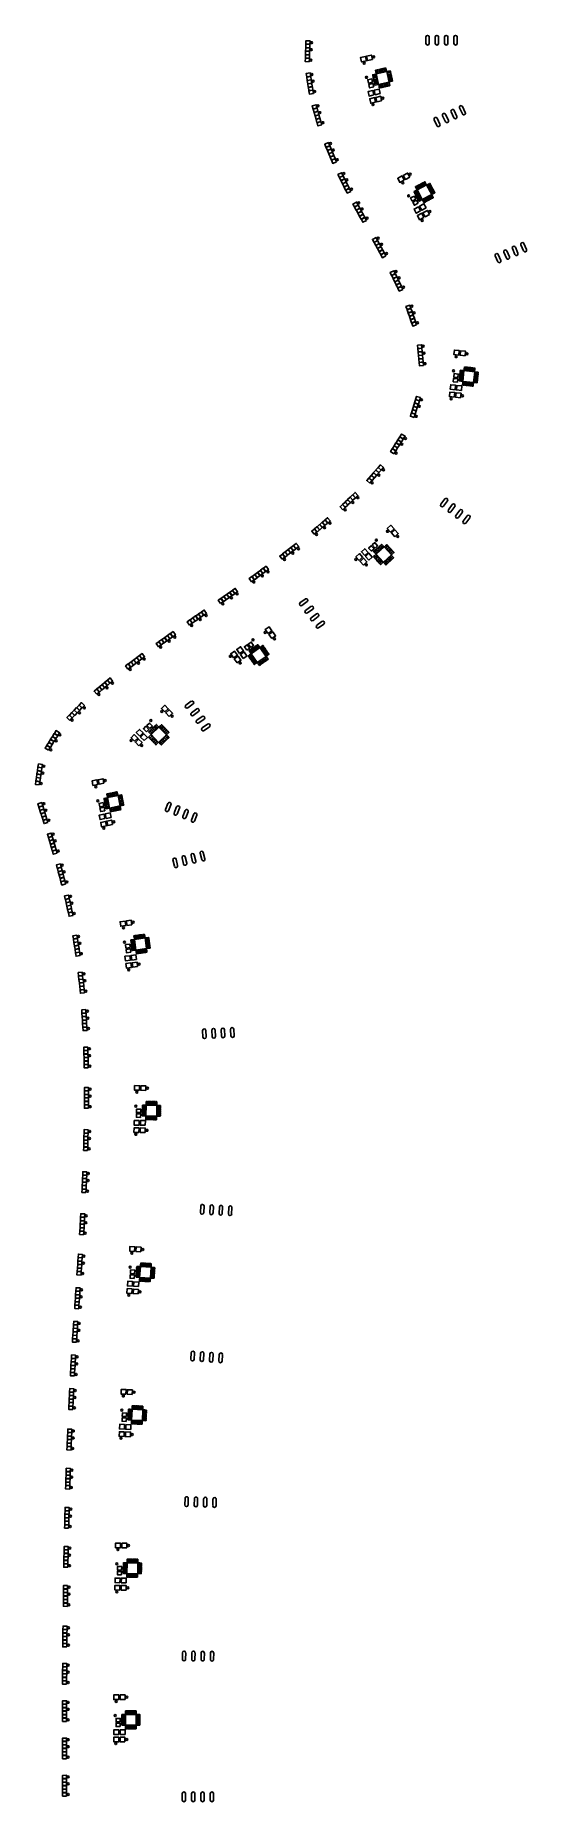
# Model space of a CAD drawing. Header units: millimetres. Extents: x 205 to 339, y 437 to 917.
import ezdxf

# ---------------------------------------------------------------- set-up
doc = ezdxf.new("R2010")
doc.units = ezdxf.units.MM
doc.header["$MEASUREMENT"] = 0
doc.layers.add('29_top stop', color=18, linetype='Continuous', true_color=0x000000)

msp = doc.modelspace()

# ---------------------------------------------------------------- linework, layer by layer
at = {"layer": '29_top stop'}
for points in [[(279.77, 912.93), (279.8, 913.83), (278.7, 913.86), (278.67, 912.96)], [(279.81, 913.88), (279.84, 914.78), (278.74, 914.81), (278.71, 913.91)], [(279.84, 914.83), (279.87, 915.72), (278.77, 915.76), (278.74, 914.86)], [(279.68, 910.08), (279.71, 910.98), (278.61, 911.01), (278.58, 910.12)], [(279.71, 911.03), (279.74, 911.93), (278.64, 911.96), (278.61, 911.06)], [(279.74, 911.98), (279.77, 912.88), (278.67, 912.91), (278.64, 912.01)], [(295.2, 910.31), (294.93, 911.53), (293.61, 911.24), (293.89, 910.02)], [(296.86, 910.68), (296.59, 911.9), (295.27, 911.61), (295.55, 910.39)], [(280.05, 906.12), (279.91, 907.01), (278.82, 906.84), (278.96, 905.95)], [(280.2, 905.18), (280.06, 906.07), (278.97, 905.9), (279.11, 905.01)], [(280.34, 904.24), (280.2, 905.13), (279.12, 904.96), (279.26, 904.07)], [(280.49, 903.3), (280.35, 904.19), (279.26, 904.02), (279.4, 903.13)], [(296.91, 904.47), (296.71, 905.4), (295.58, 905.15), (295.79, 904.22)], [(297.2, 903.2), (296.99, 904.13), (295.87, 903.88), (296.07, 902.95)], [(301.38, 904.54), (300.74, 907.42), (297.86, 906.78), (298.5, 903.9)], [(280.64, 902.37), (280.5, 903.25), (279.41, 903.08), (279.55, 902.2)], [(280.78, 901.43), (280.65, 902.32), (279.56, 902.15), (279.7, 901.26)], [(297.27, 901.04), (297, 902.26), (295.68, 901.96), (295.95, 900.74)], [(297.7, 899.09), (297.43, 900.31), (296.11, 900.01), (296.38, 898.79)], [(298.93, 901.41), (298.65, 902.63), (297.34, 902.33), (297.61, 901.11)], [(299.36, 899.45), (299.09, 900.67), (297.77, 900.38), (298.04, 899.16)], [(281.76, 897.5), (281.5, 898.36), (280.45, 898.05), (280.7, 897.19)], [(282.02, 896.58), (281.77, 897.45), (280.71, 897.14), (280.97, 896.28)], [(282.29, 895.67), (282.04, 896.53), (280.98, 896.23), (281.23, 895.36)], [(282.55, 894.76), (282.3, 895.62), (281.25, 895.32), (281.5, 894.45)], [(282.82, 893.85), (282.57, 894.71), (281.51, 894.4), (281.76, 893.54)], [(283.08, 892.93), (282.83, 893.8), (281.78, 893.49), (282.03, 892.63)], [(285.22, 887.23), (284.87, 888.06), (283.86, 887.63), (284.21, 886.8)], [(285.59, 886.35), (285.24, 887.18), (284.23, 886.76), (284.58, 885.93)], [(285.96, 885.48), (285.61, 886.31), (284.6, 885.88), (284.95, 885.05)], [(286.33, 884.6), (285.98, 885.43), (284.96, 885), (285.31, 884.18)], [(286.7, 883.73), (286.35, 884.56), (285.33, 884.13), (285.68, 883.3)], [(287.06, 882.85), (286.72, 883.68), (285.7, 883.25), (286.05, 882.42)], [(288.85, 879.06), (288.45, 879.87), (287.47, 879.38), (287.87, 878.57)], [(307, 878.68), (306.41, 879.79), (305.22, 879.15), (305.81, 878.05)], [(289.28, 878.21), (288.88, 879.02), (287.89, 878.53), (288.29, 877.72)], [(289.7, 877.36), (289.3, 878.17), (288.32, 877.68), (288.72, 876.87)], [(290.12, 876.51), (289.72, 877.31), (288.74, 876.82), (289.14, 876.02)], [(290.55, 875.66), (290.15, 876.46), (289.16, 875.97), (289.56, 875.17)], [(290.97, 874.81), (290.57, 875.61), (289.59, 875.12), (289.99, 874.32)], [(305.5, 877.89), (304.91, 878.99), (303.72, 878.36), (304.3, 877.25)], [(312.98, 873.95), (311.6, 876.56), (308.99, 875.18), (310.37, 872.57)], [(292.96, 871.08), (292.53, 871.87), (291.56, 871.34), (291.99, 870.55)], [(293.41, 870.24), (292.98, 871.03), (292.01, 870.51), (292.44, 869.72)], [(293.86, 869.41), (293.43, 870.2), (292.47, 869.67), (292.9, 868.88)], [(308.69, 872.7), (308.25, 873.54), (307.23, 873.01), (307.67, 872.17)], [(309.3, 871.55), (308.85, 872.39), (307.84, 871.86), (308.28, 871.02)], [(309.94, 869.49), (309.35, 870.59), (308.16, 869.96), (308.75, 868.86)], [(311.44, 870.28), (310.86, 871.39), (309.66, 870.76), (310.25, 869.65)], [(294.32, 868.57), (293.89, 869.36), (292.92, 868.84), (293.35, 868.05)], [(294.77, 867.74), (294.34, 868.53), (293.37, 868), (293.8, 867.21)], [(295.22, 866.9), (294.79, 867.69), (293.83, 867.17), (294.26, 866.38)], [(310.87, 867.72), (310.29, 868.83), (309.1, 868.19), (309.68, 867.09)], [(312.38, 868.52), (311.79, 869.62), (310.6, 868.99), (311.18, 867.88)], [(298.25, 861.46), (297.82, 862.25), (296.85, 861.72), (297.29, 860.93)], [(298.71, 860.63), (298.27, 861.42), (297.31, 860.89), (297.74, 860.1)], [(299.16, 859.79), (298.73, 860.58), (297.76, 860.05), (298.2, 859.26)], [(299.62, 858.96), (299.19, 859.75), (298.22, 859.22), (298.65, 858.43)], [(300.07, 858.12), (299.64, 858.91), (298.68, 858.39), (299.11, 857.6)], [(300.53, 857.29), (300.1, 858.08), (299.13, 857.55), (299.56, 856.76)], [(303.07, 852.41), (302.68, 853.22), (301.69, 852.74), (302.08, 851.93)], [(303.49, 851.56), (303.09, 852.37), (302.1, 851.89), (302.5, 851.08)], [(303.9, 850.7), (303.51, 851.51), (302.52, 851.03), (302.91, 850.22)], [(304.32, 849.85), (303.92, 850.66), (302.93, 850.18), (303.33, 849.37)], [(304.73, 848.99), (304.34, 849.8), (303.35, 849.32), (303.74, 848.51)], [(305.14, 848.14), (304.75, 848.95), (303.76, 848.47), (304.16, 847.66)], [(307.31, 842.98), (307.02, 843.83), (305.98, 843.47), (306.27, 842.62)], [(307.62, 842.08), (307.33, 842.93), (306.29, 842.57), (306.59, 841.72)], [(307.94, 841.19), (307.64, 842.04), (306.6, 841.68), (306.9, 840.82)], [(308.25, 840.29), (307.95, 841.14), (306.91, 840.78), (307.21, 839.93)], [(308.56, 839.39), (308.26, 840.24), (307.22, 839.88), (307.52, 839.03)], [(308.87, 838.49), (308.57, 839.34), (307.54, 838.98), (307.83, 838.13)], [(310.31, 832.16), (310.22, 833.05), (309.13, 832.95), (309.22, 832.05)], [(310.4, 831.21), (310.32, 832.11), (309.22, 832), (309.31, 831.11)], [(320.35, 830.24), (320.48, 831.48), (319.14, 831.63), (319.01, 830.38)], [(322.04, 830.06), (322.17, 831.3), (320.83, 831.45), (320.7, 830.2)], [(310.5, 830.27), (310.41, 831.16), (309.31, 831.06), (309.4, 830.16)], [(310.59, 829.32), (310.5, 830.22), (309.41, 830.11), (309.49, 829.21)], [(310.68, 828.38), (310.59, 829.27), (309.5, 829.16), (309.59, 828.27)], [(310.77, 827.43), (310.69, 828.33), (309.59, 828.22), (309.68, 827.32)], [(319.35, 820.79), (319.48, 822.04), (318.14, 822.18), (318, 820.94)], [(319.97, 822.86), (320.07, 823.81), (318.93, 823.93), (318.83, 822.99)], [(320.11, 824.16), (320.21, 825.1), (319.06, 825.22), (318.96, 824.28)], [(321.04, 820.61), (321.17, 821.86), (319.83, 822), (319.69, 820.76)], [(324.36, 822.8), (324.67, 825.73), (321.74, 826.04), (321.43, 823.11)], [(309.06, 816), (309.33, 816.86), (308.28, 817.19), (308.01, 816.33)], [(309.34, 816.91), (309.61, 817.77), (308.56, 818.1), (308.29, 817.24)], [(309.63, 817.82), (309.9, 818.68), (308.85, 819), (308.58, 818.15)], [(319.13, 818.8), (319.27, 820.05), (317.92, 820.19), (317.79, 818.95)], [(320.83, 818.62), (320.96, 819.87), (319.61, 820.01), (319.48, 818.77)], [(308.21, 813.28), (308.48, 814.14), (307.43, 814.47), (307.16, 813.61)], [(308.49, 814.19), (308.76, 815.05), (307.71, 815.38), (307.44, 814.52)], [(308.78, 815.1), (309.05, 815.96), (308, 816.28), (307.73, 815.43)], [(304.73, 806.63), (305.21, 807.39), (304.28, 807.98), (303.8, 807.22)], [(305.23, 807.44), (305.71, 808.2), (304.78, 808.78), (304.3, 808.02)], [(302.7, 803.42), (303.18, 804.18), (302.25, 804.77), (301.77, 804)], [(303.21, 804.22), (303.69, 804.98), (302.76, 805.57), (302.28, 804.81)], [(303.71, 805.02), (304.19, 805.79), (303.26, 806.37), (302.78, 805.61)], [(304.22, 805.83), (304.7, 806.59), (303.77, 807.18), (303.29, 806.42)], [(297.38, 796.84), (297.97, 797.52), (297.14, 798.24), (296.55, 797.56)], [(298, 797.56), (298.59, 798.24), (297.76, 798.96), (297.17, 798.28)], [(298.62, 798.27), (299.21, 798.95), (298.38, 799.68), (297.79, 799)], [(299.24, 798.99), (299.83, 799.67), (299, 800.39), (298.41, 799.71)], [(296.13, 795.41), (296.72, 796.08), (295.89, 796.81), (295.3, 796.13)], [(296.75, 796.12), (297.34, 796.8), (296.51, 797.52), (295.92, 796.84)], [(288.81, 788.18), (289.46, 788.8), (288.7, 789.6), (288.05, 788.98)], [(289.5, 788.84), (290.15, 789.46), (289.39, 790.25), (288.74, 789.63)], [(290.18, 789.49), (290.84, 790.11), (290.08, 790.91), (289.43, 790.29)], [(290.87, 790.15), (291.52, 790.77), (290.77, 791.56), (290.11, 790.94)], [(291.56, 790.8), (292.21, 791.42), (291.45, 792.22), (290.8, 791.6)], [(292.25, 791.46), (292.9, 792.08), (292.14, 792.87), (291.49, 792.25)], [(281.77, 782.12), (282.46, 782.69), (281.75, 783.54), (281.06, 782.96)], [(282.5, 782.73), (283.19, 783.31), (282.48, 784.15), (281.79, 783.57)], [(283.22, 783.34), (283.91, 783.92), (283.21, 784.76), (282.52, 784.18)], [(283.95, 783.95), (284.64, 784.53), (283.93, 785.37), (283.24, 784.79)], [(284.68, 784.56), (285.37, 785.14), (284.66, 785.98), (283.97, 785.4)], [(301.79, 782.11), (302.72, 782.95), (301.82, 783.95), (300.89, 783.11)], [(276.08, 777.61), (276.8, 778.16), (276.12, 779.03), (275.41, 778.48)], [(281.04, 781.51), (281.73, 782.08), (281.02, 782.93), (280.33, 782.35)], [(297.56, 777.74), (298.26, 778.38), (297.49, 779.23), (296.79, 778.59)], [(302.93, 780.85), (303.86, 781.69), (302.96, 782.69), (302.03, 781.85)], [(272.32, 774.71), (273.03, 775.26), (272.36, 776.13), (271.65, 775.58)], [(273.07, 775.29), (273.78, 775.84), (273.11, 776.71), (272.4, 776.16)], [(273.82, 775.87), (274.54, 776.42), (273.87, 777.29), (273.15, 776.74)], [(274.58, 776.45), (275.29, 777), (274.62, 777.87), (273.91, 777.32)], [(275.33, 777.03), (276.04, 777.58), (275.37, 778.45), (274.66, 777.9)], [(293.26, 774.4), (294.19, 775.24), (293.29, 776.24), (292.36, 775.4)], [(294.41, 773.14), (295.33, 773.98), (294.43, 774.98), (293.5, 774.14)], [(294.75, 775.74), (295.68, 776.58), (294.77, 777.58), (293.84, 776.74)], [(295.89, 774.48), (296.82, 775.32), (295.91, 776.32), (294.98, 775.48)], [(296.59, 776.87), (297.3, 777.51), (296.53, 778.36), (295.82, 777.72)], [(299.82, 773.89), (302.01, 775.87), (300.03, 778.06), (297.84, 776.08)], [(263.98, 768.59), (264.71, 769.12), (264.06, 770.01), (263.33, 769.48)], [(264.75, 769.15), (265.48, 769.68), (264.83, 770.57), (264.1, 770.04)], [(265.52, 769.71), (266.25, 770.24), (265.6, 771.13), (264.87, 770.6)], [(266.29, 770.27), (267.02, 770.79), (266.37, 771.68), (265.64, 771.16)], [(267.06, 770.82), (267.78, 771.35), (267.14, 772.24), (266.41, 771.71)], [(267.83, 771.38), (268.55, 771.91), (267.91, 772.8), (267.18, 772.27)], [(256.31, 763.19), (257.05, 763.71), (256.42, 764.61), (255.68, 764.09)], [(257.09, 763.73), (257.83, 764.25), (257.2, 765.15), (256.46, 764.64)], [(257.87, 764.28), (258.61, 764.79), (257.98, 765.7), (257.24, 765.18)], [(258.65, 764.82), (259.39, 765.34), (258.76, 766.24), (258.02, 765.72)], [(259.43, 765.37), (260.17, 765.88), (259.53, 766.79), (258.8, 766.27)], [(249.4, 758.39), (250.14, 758.91), (249.52, 759.81), (248.78, 759.3)], [(250.19, 758.93), (250.92, 759.45), (250.3, 760.35), (249.56, 759.84)], [(250.97, 759.47), (251.71, 759.99), (251.08, 760.89), (250.34, 760.38)], [(255.54, 762.64), (256.27, 763.16), (255.64, 764.06), (254.91, 763.55)], [(242.51, 753.6), (243.25, 754.12), (242.61, 755.01), (241.88, 754.5)], [(247.06, 756.77), (247.8, 757.28), (247.18, 758.19), (246.44, 757.67)], [(247.84, 757.31), (248.58, 757.82), (247.96, 758.73), (247.22, 758.21)], [(248.62, 757.85), (249.36, 758.36), (248.74, 759.27), (248, 758.76)], [(268.48, 754.51), (269.51, 755.23), (268.73, 756.34), (267.71, 755.62)], [(269.46, 753.12), (270.48, 753.84), (269.71, 754.95), (268.68, 754.23)], [(238.63, 750.86), (239.36, 751.38), (238.73, 752.28), (238, 751.76)], [(239.41, 751.41), (240.14, 751.93), (239.51, 752.83), (238.77, 752.31)], [(240.18, 751.96), (240.92, 752.47), (240.28, 753.37), (239.55, 752.85)], [(240.96, 752.5), (241.69, 753.02), (241.06, 753.92), (240.33, 753.4)], [(241.74, 753.05), (242.47, 753.57), (241.84, 754.47), (241.1, 753.95)], [(259.07, 747.9), (260.1, 748.62), (259.32, 749.73), (258.3, 749.01)], [(260.71, 749.05), (261.73, 749.77), (260.96, 750.88), (259.93, 750.16)], [(262.68, 749.95), (263.46, 750.49), (262.79, 751.43), (262.02, 750.89)], [(263.74, 750.69), (264.52, 751.24), (263.86, 752.18), (263.08, 751.64)], [(265.52, 746.6), (267.93, 748.29), (266.24, 750.71), (263.82, 749.01)], [(230.34, 744.79), (231.06, 745.33), (230.41, 746.21), (229.69, 745.67)], [(231.1, 745.36), (231.83, 745.9), (231.17, 746.78), (230.45, 746.24)], [(231.87, 745.93), (232.59, 746.46), (231.93, 747.35), (231.21, 746.81)], [(232.63, 746.49), (233.35, 747.03), (232.69, 747.91), (231.97, 747.38)], [(233.39, 747.06), (234.11, 747.6), (233.46, 748.48), (232.73, 747.94)], [(234.15, 747.63), (234.87, 748.17), (234.22, 749.05), (233.5, 748.51)], [(260.05, 746.51), (261.07, 747.23), (260.3, 748.34), (259.27, 747.62)], [(261.69, 747.66), (262.71, 748.38), (261.93, 749.49), (260.91, 748.77)], [(223.29, 739.17), (223.98, 739.75), (223.28, 740.59), (222.59, 740.02)], [(224.02, 739.78), (224.71, 740.36), (224.01, 741.2), (223.32, 740.63)], [(224.75, 740.39), (225.44, 740.96), (224.74, 741.81), (224.05, 741.23)], [(225.48, 741), (226.17, 741.57), (225.47, 742.42), (224.78, 741.84)], [(217.85, 734.28), (218.47, 734.93), (217.69, 735.7), (217.06, 735.05)], [(221.83, 737.96), (222.52, 738.53), (221.82, 739.38), (221.13, 738.8)], [(222.56, 738.56), (223.25, 739.14), (222.55, 739.99), (221.86, 739.41)], [(214.53, 730.88), (215.16, 731.52), (214.37, 732.29), (213.75, 731.65)], [(215.2, 731.56), (215.82, 732.2), (215.04, 732.97), (214.41, 732.33)], [(215.86, 732.24), (216.49, 732.89), (215.7, 733.65), (215.07, 733.01)], [(216.52, 732.92), (217.15, 733.57), (216.36, 734.33), (215.73, 733.69)], [(217.18, 733.6), (217.81, 734.25), (217.02, 735.01), (216.4, 734.37)], [(240.39, 733.16), (241.29, 734.03), (240.35, 735), (239.45, 734.14)], [(241.57, 731.94), (242.47, 732.81), (241.53, 733.78), (240.63, 732.91)], [(210.23, 725.13), (210.71, 725.89), (209.78, 726.48), (209.3, 725.72)], [(210.74, 725.94), (211.22, 726.7), (210.29, 727.28), (209.81, 726.52)], [(211.24, 726.74), (211.72, 727.5), (210.79, 728.09), (210.31, 727.33)], [(232.11, 725.19), (233.01, 726.05), (232.07, 727.02), (231.17, 726.16)], [(233.29, 723.96), (234.19, 724.83), (233.25, 725.8), (232.35, 724.93)], [(233.55, 726.57), (234.45, 727.44), (233.51, 728.41), (232.61, 727.55)], [(234.73, 725.35), (235.63, 726.22), (234.69, 727.19), (233.79, 726.32)], [(235.36, 727.76), (236.04, 728.42), (235.24, 729.25), (234.56, 728.59)], [(236.29, 728.66), (236.98, 729.32), (236.18, 730.15), (235.49, 729.49)], [(238.68, 724.89), (240.8, 726.93), (238.76, 729.06), (236.63, 727.01)], [(208.72, 722.72), (209.2, 723.48), (208.27, 724.06), (207.79, 723.3)], [(209.22, 723.52), (209.7, 724.28), (208.77, 724.87), (208.29, 724.11)], [(209.73, 724.33), (210.21, 725.09), (209.28, 725.67), (208.8, 724.91)], [(206.51, 715.17), (206.65, 716.06), (205.56, 716.23), (205.43, 715.34)], [(206.66, 716.11), (206.79, 717), (205.71, 717.16), (205.57, 716.28)], [(206.8, 717.05), (206.94, 717.94), (205.85, 718.1), (205.71, 717.21)], [(206.95, 717.99), (207.08, 718.88), (206, 719.04), (205.86, 718.15)], [(206.22, 713.29), (206.36, 714.18), (205.27, 714.35), (205.14, 713.46)], [(206.37, 714.23), (206.51, 715.12), (205.42, 715.29), (205.28, 714.4)], [(222.14, 713.43), (221.89, 714.65), (220.57, 714.38), (220.82, 713.16)], [(223.81, 713.78), (223.55, 715), (222.23, 714.73), (222.49, 713.5)], [(207.16, 707.66), (206.89, 708.52), (205.84, 708.19), (206.1, 707.33)], [(207.44, 706.75), (207.17, 707.61), (206.12, 707.29), (206.39, 706.43)], [(207.72, 705.84), (207.45, 706.7), (206.4, 706.38), (206.67, 705.52)], [(223.78, 707.57), (223.58, 708.5), (222.46, 708.26), (222.65, 707.33)], [(224.04, 706.29), (223.85, 707.22), (222.72, 706.99), (222.92, 706.06)], [(228.24, 707.58), (227.64, 710.47), (224.75, 709.87), (225.36, 706.98)], [(208, 704.94), (207.73, 705.8), (206.68, 705.47), (206.95, 704.61)], [(208.28, 704.03), (208.01, 704.89), (206.96, 704.56), (207.23, 703.7)], [(208.56, 703.12), (208.29, 703.98), (207.24, 703.66), (207.51, 702.8)], [(224.09, 704.13), (223.83, 705.36), (222.51, 705.08), (222.77, 703.86)], [(224.5, 702.18), (224.24, 703.4), (222.92, 703.12), (223.18, 701.9)], [(225.75, 704.48), (225.5, 705.7), (224.17, 705.43), (224.43, 704.2)], [(226.16, 702.52), (225.91, 703.75), (224.58, 703.47), (224.84, 702.25)], [(209.73, 699.33), (209.47, 700.19), (208.42, 699.88), (208.68, 699.01)], [(210, 698.42), (209.74, 699.28), (208.69, 698.97), (208.95, 698.1)], [(210.27, 697.51), (210.01, 698.37), (208.96, 698.06), (209.22, 697.19)], [(210.54, 696.6), (210.29, 697.46), (209.23, 697.14), (209.49, 696.28)], [(210.81, 695.68), (210.56, 696.55), (209.5, 696.23), (209.76, 695.37)], [(211.08, 694.77), (210.83, 695.64), (209.77, 695.32), (210.03, 694.46)], [(212.18, 690.94), (211.95, 691.81), (210.88, 691.52), (211.12, 690.65)], [(212.43, 690.02), (212.19, 690.89), (211.13, 690.6), (211.36, 689.73)], [(212.67, 689.1), (212.44, 689.97), (211.38, 689.69), (211.61, 688.82)], [(212.92, 688.19), (212.68, 689.05), (211.62, 688.77), (211.86, 687.9)], [(213.16, 687.27), (212.93, 688.14), (211.87, 687.85), (212.1, 686.98)], [(213.41, 686.35), (213.18, 687.22), (212.11, 686.93), (212.35, 686.06)], [(214.36, 682.45), (214.16, 683.33), (213.09, 683.09), (213.28, 682.21)], [(214.57, 681.53), (214.37, 682.4), (213.3, 682.16), (213.49, 681.29)], [(214.77, 680.6), (214.58, 681.48), (213.5, 681.24), (213.7, 680.36)], [(214.98, 679.67), (214.78, 680.55), (213.71, 680.31), (213.91, 679.43)], [(215.19, 678.75), (214.99, 679.62), (213.92, 679.38), (214.12, 678.51)], [(215.4, 677.82), (215.2, 678.7), (214.13, 678.46), (214.32, 677.58)], [(229.72, 675.03), (229.55, 676.27), (228.21, 676.08), (228.38, 674.84)], [(231.41, 675.26), (231.24, 676.5), (229.9, 676.31), (230.07, 675.07)], [(216.57, 671.57), (216.42, 672.46), (215.34, 672.29), (215.48, 671.4)], [(216.72, 670.64), (216.57, 671.53), (215.49, 671.35), (215.63, 670.46)], [(216.87, 669.7), (216.72, 670.59), (215.64, 670.41), (215.78, 669.53)], [(217.02, 668.76), (216.87, 669.65), (215.79, 669.48), (215.93, 668.59)], [(217.16, 667.82), (217.02, 668.71), (215.94, 668.54), (216.08, 667.65)], [(230.94, 669.06), (230.81, 670), (229.67, 669.85), (229.8, 668.91)], [(231.12, 667.77), (230.99, 668.72), (229.85, 668.56), (229.98, 667.62)], [(235.4, 668.76), (235, 671.69), (232.08, 671.29), (232.48, 668.36)], [(217.31, 666.88), (217.17, 667.77), (216.09, 667.6), (216.23, 666.71)], [(231.01, 665.61), (230.84, 666.85), (229.5, 666.67), (229.67, 665.43)], [(231.28, 663.63), (231.11, 664.87), (229.77, 664.69), (229.94, 663.45)], [(232.69, 665.85), (232.52, 667.08), (231.19, 666.9), (231.36, 665.66)], [(232.97, 663.86), (232.8, 665.1), (231.46, 664.92), (231.63, 663.68)], [(218, 661.45), (217.91, 662.34), (216.81, 662.23), (216.91, 661.33)], [(218.1, 660.5), (218.01, 661.4), (216.91, 661.28), (217.01, 660.39)], [(218.2, 659.56), (218.11, 660.45), (217.01, 660.34), (217.11, 659.44)], [(218.3, 658.61), (218.21, 659.51), (217.11, 659.39), (217.21, 658.5)], [(218.4, 657.67), (218.31, 658.56), (217.21, 658.45), (217.31, 657.55)], [(218.5, 656.72), (218.41, 657.62), (217.31, 657.5), (217.41, 656.61)], [(218.92, 651.27), (218.87, 652.17), (217.77, 652.1), (217.83, 651.21)], [(218.98, 650.32), (218.93, 651.22), (217.83, 651.16), (217.88, 650.26)], [(219.04, 649.38), (218.99, 650.27), (217.89, 650.21), (217.94, 649.31)], [(219.1, 648.43), (219.04, 649.33), (217.94, 649.26), (218, 648.36)], [(219.16, 647.48), (219.1, 648.38), (218, 648.31), (218.06, 647.41)], [(219.21, 646.53), (219.16, 647.43), (218.06, 647.36), (218.11, 646.46)], [(219.43, 641.08), (219.4, 641.98), (218.3, 641.95), (218.33, 641.05)], [(219.45, 640.13), (219.43, 641.03), (218.33, 641), (218.35, 640.1)], [(219.48, 639.18), (219.45, 640.08), (218.35, 640.05), (218.38, 639.15)], [(219.5, 638.23), (219.48, 639.13), (218.38, 639.1), (218.4, 638.2)], [(219.53, 637.28), (219.5, 638.18), (218.4, 638.15), (218.43, 637.25)], [(219.55, 636.33), (219.53, 637.23), (218.43, 637.2), (218.45, 636.3)], [(219.61, 630.07), (219.61, 630.97), (218.51, 630.98), (218.51, 630.08)], [(219.61, 629.12), (219.61, 630.02), (218.51, 630.03), (218.51, 629.13)], [(233.48, 630.23), (233.5, 631.48), (232.15, 631.5), (232.13, 630.25)], [(235.18, 630.21), (235.2, 631.46), (233.85, 631.48), (233.83, 630.23)], [(219.6, 628.17), (219.61, 629.07), (218.51, 629.08), (218.5, 628.18)], [(219.6, 627.22), (219.6, 628.12), (218.5, 628.13), (218.5, 627.23)], [(219.6, 626.27), (219.6, 627.17), (218.5, 627.18), (218.5, 626.28)], [(219.6, 625.32), (219.6, 626.22), (218.5, 626.23), (218.5, 625.33)], [(233.8, 624.15), (233.82, 625.1), (232.67, 625.12), (232.65, 624.17)], [(238.17, 623.2), (238.2, 626.15), (235.26, 626.18), (235.22, 623.23)], [(233.33, 618.73), (233.35, 619.98), (232, 620), (231.98, 618.75)], [(233.36, 620.73), (233.38, 621.98), (232.03, 622), (232.01, 620.75)], [(233.79, 622.85), (233.8, 623.8), (232.65, 623.82), (232.64, 622.87)], [(235.03, 618.71), (235.05, 619.96), (233.7, 619.98), (233.68, 618.73)], [(235.06, 620.71), (235.08, 621.96), (233.73, 621.98), (233.71, 620.73)], [(219.39, 614.8), (219.41, 615.7), (218.31, 615.72), (218.29, 614.82)], [(219.41, 615.75), (219.44, 616.64), (218.34, 616.67), (218.31, 615.77)], [(219.44, 616.69), (219.46, 617.59), (218.36, 617.62), (218.34, 616.72)], [(219.46, 617.64), (219.49, 618.54), (218.39, 618.57), (218.36, 617.67)], [(219.49, 618.59), (219.51, 619.49), (218.41, 619.52), (218.39, 618.62)], [(219.36, 613.85), (219.39, 614.75), (218.29, 614.77), (218.26, 613.87)], [(219.03, 605.23), (219.07, 606.13), (217.97, 606.18), (217.93, 605.28)], [(219.07, 606.18), (219.11, 607.08), (218.02, 607.13), (217.98, 606.23)], [(219.12, 607.13), (219.16, 608.03), (218.06, 608.07), (218.02, 607.18)], [(218.91, 602.38), (218.95, 603.28), (217.85, 603.33), (217.81, 602.43)], [(218.95, 603.33), (218.99, 604.23), (217.89, 604.28), (217.85, 603.38)], [(218.99, 604.28), (219.03, 605.18), (217.93, 605.23), (217.89, 604.33)], [(218.55, 595.67), (218.61, 596.57), (217.51, 596.64), (217.46, 595.74)], [(218.28, 590.93), (218.33, 591.83), (217.23, 591.89), (217.18, 591)], [(218.33, 591.88), (218.39, 592.78), (217.29, 592.84), (217.24, 591.94)], [(218.39, 592.83), (218.44, 593.73), (217.34, 593.79), (217.29, 592.89)], [(218.44, 593.78), (218.5, 594.68), (217.4, 594.74), (217.35, 593.84)], [(218.5, 594.73), (218.55, 595.62), (217.45, 595.69), (217.4, 594.79)], [(232.15, 586.4), (232.23, 587.64), (230.89, 587.73), (230.81, 586.48)], [(233.85, 586.28), (233.93, 587.53), (232.58, 587.62), (232.5, 586.37)], [(217.63, 580.89), (217.69, 581.79), (216.59, 581.86), (216.53, 580.96)], [(217.69, 581.84), (217.75, 582.74), (216.66, 582.81), (216.6, 581.91)], [(217.76, 582.79), (217.82, 583.68), (216.72, 583.76), (216.66, 582.86)], [(217.82, 583.73), (217.88, 584.63), (216.78, 584.7), (216.72, 583.81)], [(217.88, 584.68), (217.94, 585.58), (216.84, 585.65), (216.78, 584.75)], [(236.46, 579.12), (236.65, 582.07), (233.71, 582.26), (233.52, 579.32)], [(217.57, 579.94), (217.63, 580.84), (216.53, 580.91), (216.47, 580.01)], [(231.53, 576.92), (231.61, 578.16), (230.26, 578.25), (230.18, 577)], [(232.07, 579.01), (232.13, 579.96), (230.98, 580.03), (230.92, 579.09)], [(232.15, 580.31), (232.22, 581.25), (231.07, 581.33), (231.01, 580.38)], [(233.23, 576.8), (233.31, 578.05), (231.96, 578.14), (231.88, 576.89)], [(217, 571.74), (217.07, 572.64), (215.97, 572.71), (215.91, 571.81)], [(217.07, 572.69), (217.13, 573.58), (216.03, 573.66), (215.97, 572.76)], [(217.14, 573.63), (217.2, 574.53), (216.1, 574.61), (216.04, 573.71)], [(217.2, 574.58), (217.26, 575.48), (216.17, 575.56), (216.1, 574.66)], [(217.27, 575.53), (217.33, 576.43), (216.23, 576.5), (216.17, 575.61)], [(231.4, 574.92), (231.48, 576.17), (230.13, 576.26), (230.05, 575.01)], [(233.1, 574.81), (233.18, 576.06), (231.83, 576.14), (231.75, 574.9)], [(216.64, 566.39), (216.7, 567.28), (215.6, 567.36), (215.54, 566.46)], [(216.94, 570.79), (217, 571.69), (215.9, 571.76), (215.84, 570.87)], [(216.32, 561.65), (216.38, 562.54), (215.28, 562.62), (215.23, 561.72)], [(216.39, 562.59), (216.45, 563.49), (215.35, 563.56), (215.29, 562.67)], [(216.45, 563.54), (216.51, 564.44), (215.41, 564.51), (215.35, 563.61)], [(216.51, 564.49), (216.57, 565.39), (215.47, 565.46), (215.41, 564.56)], [(216.57, 565.44), (216.63, 566.34), (215.54, 566.41), (215.48, 565.51)], [(216.05, 557.25), (216.1, 558.14), (215, 558.21), (214.95, 557.31)], [(215.78, 552.5), (215.83, 553.4), (214.73, 553.47), (214.68, 552.57)], [(215.83, 553.45), (215.88, 554.35), (214.78, 554.41), (214.73, 553.52)], [(215.89, 554.4), (215.94, 555.3), (214.84, 555.36), (214.79, 554.46)], [(215.94, 555.35), (215.99, 556.25), (214.89, 556.31), (214.84, 555.41)], [(216, 556.3), (216.05, 557.2), (214.95, 557.26), (214.9, 556.36)], [(215.5, 547.15), (215.54, 548.05), (214.44, 548.11), (214.4, 547.21)], [(215.55, 548.1), (215.59, 549), (214.49, 549.05), (214.45, 548.16)], [(229.8, 547.52), (229.86, 548.77), (228.51, 548.83), (228.45, 547.58)], [(231.5, 547.45), (231.55, 548.69), (230.2, 548.75), (230.15, 547.51)], [(215.31, 543.36), (215.36, 544.26), (214.26, 544.31), (214.21, 543.41)], [(215.36, 544.31), (215.4, 545.21), (214.3, 545.26), (214.26, 544.36)], [(215.41, 545.26), (215.45, 546.15), (214.35, 546.21), (214.31, 545.31)], [(215.45, 546.2), (215.5, 547.1), (214.4, 547.16), (214.35, 546.26)], [(234.26, 540.34), (234.39, 543.29), (231.44, 543.42), (231.31, 540.47)], [(229.38, 538.03), (229.43, 539.28), (228.09, 539.34), (228.03, 538.09)], [(229.87, 540.14), (229.92, 541.08), (228.77, 541.14), (228.72, 540.19)], [(229.93, 541.43), (229.97, 542.38), (228.82, 542.43), (228.78, 541.49)], [(231.08, 537.96), (231.13, 539.2), (229.78, 539.26), (229.73, 538.02)], [(214.89, 533.29), (214.92, 534.19), (213.82, 534.23), (213.79, 533.33)], [(214.92, 534.24), (214.96, 535.14), (213.86, 535.18), (213.82, 534.28)], [(214.96, 535.19), (215, 536.09), (213.9, 536.13), (213.86, 535.23)], [(215, 536.14), (215.04, 537.04), (213.94, 537.08), (213.9, 536.18)], [(215.04, 537.09), (215.07, 537.99), (213.97, 538.03), (213.94, 537.13)], [(229.29, 536.03), (229.35, 537.28), (228, 537.34), (227.94, 536.09)], [(230.99, 535.96), (231.04, 537.21), (229.7, 537.27), (229.64, 536.02)], [(214.85, 532.34), (214.88, 533.24), (213.78, 533.28), (213.75, 532.38)], [(214.55, 523.61), (214.58, 524.51), (213.48, 524.54), (213.45, 523.64)], [(214.58, 524.56), (214.61, 525.46), (213.51, 525.49), (213.48, 524.59)], [(214.61, 525.51), (214.64, 526.41), (213.54, 526.44), (213.51, 525.54)], [(214.64, 526.46), (214.67, 527.36), (213.57, 527.39), (213.54, 526.49)], [(214.49, 521.71), (214.52, 522.61), (213.42, 522.65), (213.39, 521.75)], [(214.52, 522.66), (214.55, 523.56), (213.45, 523.59), (213.42, 522.7)], [(214.27, 513.93), (214.29, 514.83), (213.2, 514.85), (213.17, 513.95)], [(214.3, 514.88), (214.32, 515.78), (213.22, 515.8), (213.2, 514.9)], [(214.32, 515.83), (214.34, 516.72), (213.24, 516.75), (213.22, 515.85)], [(214.2, 511.08), (214.22, 511.98), (213.12, 512), (213.1, 511.1)], [(214.22, 512.03), (214.25, 512.93), (213.15, 512.95), (213.12, 512.05)], [(214.25, 512.98), (214.27, 513.88), (213.17, 513.9), (213.15, 513)], [(214.05, 504.24), (214.07, 505.14), (212.97, 505.16), (212.95, 504.26)], [(214.07, 505.19), (214.09, 506.09), (212.99, 506.11), (212.97, 505.21)], [(228.32, 505.75), (228.34, 507), (226.99, 507.02), (226.97, 505.77)], [(230.02, 505.72), (230.04, 506.97), (228.69, 506.99), (228.67, 505.74)], [(213.98, 500.44), (214, 501.34), (212.9, 501.36), (212.88, 500.46)], [(214, 501.39), (214.01, 502.29), (212.91, 502.31), (212.9, 501.41)], [(214.02, 502.34), (214.03, 503.24), (212.93, 503.26), (212.92, 502.36)], [(214.03, 503.29), (214.05, 504.19), (212.95, 504.21), (212.93, 503.31)], [(228.62, 499.67), (228.64, 500.62), (227.49, 500.64), (227.47, 499.69)], [(232.98, 498.69), (233.03, 501.64), (230.08, 501.69), (230.03, 498.74)], [(213.88, 494.56), (213.88, 495.46), (212.78, 495.47), (212.78, 494.57)], [(228.13, 494.25), (228.15, 495.5), (226.8, 495.52), (226.78, 494.27)], [(228.17, 496.25), (228.19, 497.5), (226.84, 497.52), (226.82, 496.27)], [(228.6, 498.37), (228.62, 499.32), (227.47, 499.34), (227.45, 498.39)], [(229.83, 494.22), (229.85, 495.47), (228.5, 495.49), (228.48, 494.24)], [(229.87, 496.22), (229.89, 497.47), (228.54, 497.49), (228.52, 496.24)], [(213.86, 490.76), (213.87, 491.66), (212.77, 491.67), (212.76, 490.77)], [(213.86, 489.81), (213.86, 490.71), (212.76, 490.72), (212.76, 489.82)], [(213.87, 493.61), (213.88, 494.51), (212.78, 494.52), (212.77, 493.62)], [(213.87, 492.66), (213.87, 493.56), (212.77, 493.57), (212.77, 492.67)], [(213.87, 491.71), (213.87, 492.61), (212.77, 492.62), (212.77, 491.72)], [(213.72, 479.73), (213.73, 480.63), (212.63, 480.64), (212.62, 479.74)], [(213.73, 480.68), (213.74, 481.58), (212.64, 481.59), (212.63, 480.69)], [(213.74, 481.63), (213.75, 482.53), (212.65, 482.54), (212.64, 481.64)], [(213.75, 482.58), (213.76, 483.48), (212.66, 483.49), (212.65, 482.59)], [(213.76, 483.53), (213.77, 484.43), (212.67, 484.44), (212.66, 483.54)], [(213.71, 478.78), (213.72, 479.68), (212.62, 479.69), (212.61, 478.79)], [(213.66, 470.53), (213.67, 471.43), (212.57, 471.44), (212.56, 470.54)], [(213.67, 472.43), (213.68, 473.33), (212.58, 473.34), (212.57, 472.44)], [(213.67, 471.48), (213.67, 472.38), (212.57, 472.39), (212.57, 471.49)], [(213.68, 473.38), (213.68, 474.28), (212.58, 474.29), (212.58, 473.39)], [(213.65, 468.63), (213.66, 469.53), (212.56, 469.54), (212.55, 468.64)], [(213.66, 469.58), (213.66, 470.48), (212.56, 470.49), (212.56, 469.59)], [(213.63, 461.34), (213.64, 462.24), (212.54, 462.24), (212.53, 461.34)], [(213.64, 463.24), (213.64, 464.14), (212.54, 464.14), (212.54, 463.24)], [(213.64, 462.29), (213.64, 463.19), (212.54, 463.19), (212.54, 462.29)], [(227.84, 464.45), (227.84, 465.7), (226.49, 465.71), (226.49, 464.46)], [(229.54, 464.45), (229.54, 465.7), (228.19, 465.7), (228.19, 464.45)], [(213.63, 460.39), (213.63, 461.29), (212.53, 461.29), (212.53, 460.39)], [(213.63, 459.44), (213.63, 460.34), (212.53, 460.34), (212.53, 459.44)], [(213.63, 458.49), (213.63, 459.39), (212.53, 459.39), (212.53, 458.49)], [(228.24, 458.38), (228.24, 459.33), (227.09, 459.33), (227.09, 458.38)], [(228.24, 457.08), (228.24, 458.03), (227.09, 458.03), (227.09, 457.08)], [(232.61, 457.48), (232.61, 460.43), (229.66, 460.43), (229.66, 457.48)], [(213.63, 453.09), (213.63, 453.99), (212.53, 453.99), (212.53, 453.09)], [(213.63, 452.14), (213.63, 453.04), (212.53, 453.04), (212.53, 452.14)], [(213.63, 451.19), (213.63, 452.09), (212.53, 452.09), (212.53, 451.19)], [(227.83, 452.95), (227.83, 454.2), (226.48, 454.21), (226.48, 452.96)], [(227.84, 454.95), (227.84, 456.2), (226.49, 456.21), (226.49, 454.96)], [(229.53, 452.95), (229.53, 454.2), (228.18, 454.2), (228.18, 452.95)], [(229.54, 454.95), (229.54, 456.2), (228.19, 456.2), (228.19, 454.95)], [(213.63, 450.24), (213.63, 451.14), (212.53, 451.14), (212.53, 450.24)], [(213.63, 449.29), (213.63, 450.19), (212.53, 450.19), (212.53, 449.29)], [(213.63, 448.34), (213.63, 449.24), (212.53, 449.24), (212.53, 448.34)], [(213.64, 442.94), (213.64, 443.84), (212.54, 443.83), (212.54, 442.93)], [(213.64, 441.99), (213.64, 442.89), (212.54, 442.88), (212.54, 441.98)], [(213.65, 441.04), (213.64, 441.94), (212.54, 441.93), (212.55, 441.03)], [(213.65, 440.09), (213.65, 440.99), (212.55, 440.98), (212.55, 440.08)], [(213.65, 439.14), (213.65, 440.04), (212.55, 440.03), (212.55, 439.13)], [(213.66, 438.19), (213.65, 439.09), (212.55, 439.08), (212.56, 438.18)]]:
    msp.add_lwpolyline(points, close=True, dxfattribs=at)
for points in [[(311.41, 916.81), (311.41, 915.04)], [(312.29, 915.04), (312.29, 916.81)], [(313.95, 916.81), (313.95, 915.04)], [(314.83, 915.04), (314.83, 916.81)], [(316.49, 916.81), (316.49, 915.04)], [(317.37, 915.04), (317.37, 916.81)], [(319.03, 916.81), (319.03, 915.04)], [(319.91, 915.04), (319.91, 916.81)], [(300.18, 908.3), (300.31, 908.33)], [(300.31, 908.33), (300.44, 908.36)], [(296.95, 906.34), (296.92, 906.47)], [(296.98, 906.22), (296.95, 906.34)], [(296.97, 906.55), (297.35, 906.64)], [(297.06, 905.86), (297.03, 905.99)], [(297.44, 906.25), (297.06, 906.17)], [(297.09, 905.73), (297.06, 905.86)], [(297.08, 906.07), (297.46, 906.15)], [(297.17, 905.37), (297.14, 905.5)], [(297.55, 905.76), (297.16, 905.68)], [(297.19, 905.24), (297.17, 905.37)], [(297.19, 905.58), (297.57, 905.66)], [(297.27, 904.88), (297.24, 905.01)], [(297.66, 905.27), (297.27, 905.19)], [(297.3, 904.75), (297.27, 904.88)], [(297.3, 905.09), (297.68, 905.17)], [(297.35, 906.64), (297.74, 906.72)], [(297.38, 904.39), (297.35, 904.52)], [(297.76, 904.79), (297.38, 904.7)], [(297.41, 904.26), (297.38, 904.39)], [(297.4, 904.6), (297.79, 904.69)], [(297.82, 906.34), (297.44, 906.25)], [(297.46, 906.15), (297.84, 906.24)], [(297.49, 903.9), (297.46, 904.03)], [(297.87, 904.3), (297.49, 904.21)], [(297.52, 903.78), (297.49, 903.9)], [(297.51, 904.11), (297.9, 904.2)], [(297.93, 905.85), (297.55, 905.76)], [(297.57, 905.66), (297.95, 905.75)], [(297.98, 903.81), (297.6, 903.72)], [(298.04, 905.36), (297.66, 905.27)], [(297.68, 905.17), (298.06, 905.26)], [(297.77, 907.3), (297.69, 907.68)], [(297.74, 907.76), (297.87, 907.79)], [(298.15, 904.87), (297.76, 904.79)], [(297.86, 906.91), (297.77, 907.3)], [(297.79, 904.69), (298.17, 904.77)], [(297.81, 906.67), (297.84, 906.54)], [(297.84, 906.54), (297.87, 906.41)], [(297.87, 907.79), (297.99, 907.82)], [(298.26, 904.38), (297.87, 904.3)], [(297.9, 904.2), (298.28, 904.28)], [(297.92, 906.19), (297.95, 906.06)], [(298.06, 906.89), (297.94, 906.86)], [(297.95, 906.06), (297.98, 905.93)], [(298.37, 903.9), (297.98, 903.81)], [(298.03, 905.7), (298.06, 905.57)], [(298.19, 906.92), (298.06, 906.89)], [(298.06, 905.57), (298.09, 905.44)], [(298.07, 907.77), (298.16, 907.38)], [(298.14, 905.21), (298.17, 905.08)], [(298.16, 907.38), (298.24, 907)], [(298.26, 907.4), (298.17, 907.79)], [(298.17, 905.08), (298.2, 904.95)], [(298.22, 907.87), (298.35, 907.9)], [(298.25, 904.72), (298.28, 904.59)], [(298.34, 907.02), (298.26, 907.4)], [(298.28, 904.59), (298.31, 904.46)], [(298.35, 907.9), (298.48, 907.92)], [(298.36, 904.23), (298.39, 904.1)], [(298.39, 904.1), (298.42, 903.97)], [(298.55, 907), (298.42, 906.97)], [(298.68, 907.03), (298.55, 907)], [(298.64, 903.39), (298.55, 903.77)], [(298.56, 907.87), (298.65, 907.49)], [(298.6, 903.85), (298.73, 903.88)], [(298.65, 907.49), (298.73, 907.11)], [(298.75, 907.51), (298.66, 907.9)], [(298.71, 907.98), (298.84, 908)], [(298.73, 903.88), (298.86, 903.91)], [(298.83, 907.13), (298.75, 907.51)], [(298.84, 908), (298.97, 908.03)], [(299.04, 907.11), (298.91, 907.08)], [(298.94, 903.86), (299.03, 903.48)], [(299.17, 907.14), (299.04, 907.11)], [(299.13, 903.5), (299.04, 903.88)], [(299.05, 907.98), (299.14, 907.6)], [(299.09, 903.96), (299.22, 903.99)], [(299.14, 907.6), (299.22, 907.22)], [(299.24, 907.62), (299.15, 908.01)], [(299.2, 908.08), (299.33, 908.11)], [(299.22, 903.99), (299.35, 904.02)], [(299.32, 907.24), (299.24, 907.62)], [(299.33, 908.11), (299.46, 908.14)], [(299.53, 907.22), (299.4, 907.19)], [(299.43, 903.97), (299.52, 903.59)], [(299.52, 903.59), (299.6, 903.2)], [(299.66, 907.25), (299.53, 907.22)], [(299.62, 903.61), (299.53, 903.99)], [(299.54, 908.09), (299.62, 907.71)], [(299.58, 904.07), (299.71, 904.1)], [(299.62, 907.71), (299.71, 907.33)], [(299.7, 903.23), (299.62, 903.61)], [(299.72, 907.73), (299.64, 908.11)], [(299.69, 908.19), (299.82, 908.22)], [(299.71, 904.1), (299.84, 904.13)], [(299.81, 907.35), (299.72, 907.73)], [(299.82, 908.22), (299.95, 908.25)], [(300.02, 907.33), (299.89, 907.3)], [(299.92, 904.08), (300, 903.7)], [(300, 903.7), (300.09, 903.31)], [(300.15, 907.35), (300.02, 907.33)], [(300.1, 903.72), (300.02, 904.1)], [(300.03, 908.2), (300.11, 907.82)], [(300.07, 904.18), (300.2, 904.21)], [(300.19, 903.33), (300.1, 903.72)], [(300.11, 907.82), (300.2, 907.43)], [(300.21, 907.84), (300.13, 908.22)], [(300.2, 904.21), (300.33, 904.24)], [(300.3, 907.46), (300.21, 907.84)], [(300.51, 907.43), (300.38, 907.41)], [(300.41, 904.19), (300.49, 903.8)], [(300.49, 903.8), (300.58, 903.42)], [(300.51, 908.31), (300.6, 907.93)], [(300.63, 907.46), (300.51, 907.43)], [(300.59, 903.83), (300.51, 904.21)], [(300.56, 904.29), (300.69, 904.32)], [(300.68, 903.44), (300.59, 903.83)], [(300.6, 907.93), (300.68, 907.54)], [(300.69, 904.32), (300.82, 904.35)], [(300.85, 907.21), (300.82, 907.34)], [(300.88, 907.08), (300.85, 907.21)], [(300.87, 907.42), (301.26, 907.51)], [(300.89, 904.3), (300.98, 903.91)], [(300.96, 906.73), (300.93, 906.85)], [(301.34, 907.12), (300.96, 907.03)], [(300.99, 906.6), (300.96, 906.73)], [(300.98, 906.93), (301.37, 907.02)], [(300.98, 903.91), (301.07, 903.53)], [(301.08, 903.93), (300.99, 904.32)], [(301.07, 906.24), (301.04, 906.37)], [(301.05, 904.4), (301.17, 904.43)], [(301.45, 906.63), (301.07, 906.55)], [(301.1, 906.11), (301.07, 906.24)], [(301.17, 903.55), (301.08, 903.93)], [(301.09, 906.45), (301.47, 906.53)], [(301.18, 905.75), (301.15, 905.88)], [(301.17, 904.43), (301.3, 904.45)], [(301.56, 906.14), (301.18, 906.06)], [(301.21, 905.62), (301.18, 905.75)], [(301.2, 905.96), (301.58, 906.04)], [(301.37, 903.53), (301.24, 903.5)], [(301.26, 907.51), (301.64, 907.59)], [(301.29, 905.26), (301.26, 905.39)], [(301.67, 905.65), (301.29, 905.57)], [(301.32, 905.13), (301.29, 905.26)], [(301.31, 905.47), (301.69, 905.55)], [(301.73, 907.2), (301.34, 907.12)], [(301.37, 907.02), (301.75, 907.1)], [(301.4, 904.77), (301.37, 904.9)], [(301.5, 903.56), (301.37, 903.53)], [(301.38, 904.4), (301.47, 904.02)], [(301.78, 905.17), (301.39, 905.08)], [(301.42, 904.64), (301.4, 904.77)], [(301.42, 904.98), (301.8, 905.07)], [(301.84, 906.72), (301.45, 906.63)], [(301.47, 906.53), (301.86, 906.62)], [(301.47, 904.02), (301.55, 903.64)], [(301.89, 904.68), (301.5, 904.59)], [(301.94, 906.23), (301.56, 906.14)], [(301.58, 906.04), (301.97, 906.13)], [(302.05, 905.74), (301.67, 905.65)], [(301.69, 905.55), (302.07, 905.64)], [(301.72, 907.54), (301.75, 907.41)], [(301.75, 907.41), (301.78, 907.28)], [(302.16, 905.25), (301.78, 905.17)], [(301.8, 905.07), (302.18, 905.15)], [(301.83, 907.05), (301.86, 906.92)], [(301.86, 906.92), (301.89, 906.8)], [(302.27, 904.76), (301.89, 904.68)], [(301.94, 906.57), (301.97, 906.44)], [(301.97, 906.44), (301.99, 906.31)], [(302.05, 906.08), (302.07, 905.95)], [(302.07, 905.95), (302.1, 905.82)], [(302.15, 905.59), (302.18, 905.46)], [(302.18, 905.46), (302.21, 905.33)], [(302.26, 905.1), (302.29, 904.97)], [(302.29, 904.97), (302.32, 904.84)], [(298.72, 903.01), (298.64, 903.39)], [(298.93, 902.99), (298.8, 902.96)], [(299.06, 903.02), (298.93, 902.99)], [(299.03, 903.48), (299.11, 903.1)], [(299.21, 903.12), (299.13, 903.5)], [(299.42, 903.1), (299.29, 903.07)], [(299.55, 903.12), (299.42, 903.1)], [(299.91, 903.2), (299.78, 903.18)], [(300.04, 903.23), (299.91, 903.2)], [(300.4, 903.31), (300.27, 903.28)], [(300.53, 903.34), (300.4, 903.31)], [(300.89, 903.42), (300.76, 903.39)], [(301.01, 903.45), (300.89, 903.42)], [(313.65, 894.3), (314.39, 892.69)], [(315.2, 893.07), (314.45, 894.68)], [(315.95, 895.37), (316.7, 893.76)], [(317.5, 894.13), (316.76, 895.74)], [(318.26, 896.44), (319, 894.83)], [(319.81, 895.2), (319.06, 896.81)], [(320.56, 897.5), (321.31, 895.89)], [(322.11, 896.26), (321.37, 897.87)], [(308.19, 874.73), (308.54, 874.91)], [(308.54, 874.91), (308.89, 875.1)], [(308.77, 875.66), (308.59, 876)], [(308.61, 876.09), (308.73, 876.16)], [(308.73, 876.16), (308.85, 876.22)], [(309.07, 874.74), (308.73, 874.56)], [(308.95, 875.31), (308.77, 875.66)], [(308.94, 876.19), (309.12, 875.84)], [(308.98, 875.07), (309.04, 874.95)], [(309.21, 875.89), (309.03, 876.24)], [(309.16, 875.35), (309.04, 875.28)], [(309.04, 874.95), (309.1, 874.83)], [(309.06, 876.33), (309.17, 876.39)], [(309.12, 875.84), (309.3, 875.5)], [(309.28, 875.41), (309.16, 875.35)], [(309.17, 876.39), (309.29, 876.45)], [(309.39, 875.54), (309.21, 875.89)], [(309.38, 876.42), (309.56, 876.08)], [(309.65, 876.13), (309.47, 876.47)], [(309.6, 875.58), (309.48, 875.52)], [(309.5, 876.56), (309.61, 876.62)], [(309.56, 876.08), (309.75, 875.73)], [(309.72, 875.64), (309.6, 875.58)], [(309.61, 876.62), (309.73, 876.69)], [(309.84, 875.78), (309.65, 876.13)], [(309.82, 876.66), (310, 876.31)], [(310.1, 876.36), (309.91, 876.71)], [(310.04, 875.81), (309.93, 875.75)], [(309.94, 876.8), (310.06, 876.86)], [(310, 876.31), (310.19, 875.96)], [(310.16, 875.87), (310.04, 875.81)], [(310.06, 876.86), (310.17, 876.92)], [(310.28, 876.01), (310.1, 876.36)], [(310.26, 876.89), (310.45, 876.55)], [(310.54, 876.59), (310.35, 876.94)], [(310.49, 876.05), (310.37, 875.98)], [(310.38, 877.03), (310.5, 877.09)], [(310.45, 876.55), (310.63, 876.2)], [(310.6, 876.11), (310.49, 876.05)], [(310.5, 877.09), (310.62, 877.15)], [(310.72, 876.25), (310.54, 876.59)], [(310.71, 877.13), (310.89, 876.78)], [(310.98, 876.83), (310.8, 877.17)], [(310.93, 876.28), (310.81, 876.22)], [(310.82, 877.26), (310.94, 877.33)], [(310.89, 876.78), (311.07, 876.43)], [(311.04, 876.34), (310.93, 876.28)], [(310.94, 877.33), (311.06, 877.39)], [(311.16, 876.48), (310.98, 876.83)], [(311.15, 877.36), (311.33, 877.01)], [(311.37, 876.51), (311.25, 876.45)], [(311.33, 877.01), (311.51, 876.67)], [(311.49, 876.58), (311.37, 876.51)], [(311.76, 876.39), (311.7, 876.51)], [(311.73, 876.6), (312.08, 876.78)], [(311.82, 876.28), (311.76, 876.39)], [(312.26, 876.43), (311.91, 876.25)], [(312, 875.95), (311.93, 876.07)], [(311.96, 876.16), (312.31, 876.34)], [(312.06, 875.83), (312, 875.95)], [(312.08, 876.78), (312.42, 876.97)], [(312.5, 875.99), (312.15, 875.81)], [(312.23, 875.51), (312.17, 875.63)], [(312.2, 875.72), (312.54, 875.9)], [(312.29, 875.39), (312.23, 875.51)], [(312.61, 876.62), (312.26, 876.43)], [(312.31, 876.34), (312.66, 876.52)], [(312.73, 875.55), (312.38, 875.36)], [(312.46, 875.07), (312.4, 875.18)], [(312.43, 875.27), (312.78, 875.46)], [(312.53, 874.95), (312.46, 875.07)], [(312.84, 876.17), (312.5, 875.99)], [(312.51, 876.94), (312.57, 876.82)], [(312.54, 875.9), (312.89, 876.08)], [(312.57, 876.82), (312.64, 876.71)], [(312.96, 875.11), (312.62, 874.92)], [(312.7, 874.63), (312.64, 874.74)], [(312.66, 874.83), (313.01, 875.02)], [(313.08, 875.73), (312.73, 875.55)], [(312.75, 876.5), (312.81, 876.38)], [(312.78, 875.46), (313.12, 875.64)], [(312.81, 876.38), (312.87, 876.26)], [(313.31, 875.29), (312.96, 875.11)], [(312.98, 876.06), (313.04, 875.94)], [(313.01, 875.02), (313.36, 875.2)], [(313.04, 875.94), (313.1, 875.82)], [(313.54, 874.85), (313.2, 874.66)], [(313.21, 875.61), (313.28, 875.5)], [(313.24, 874.57), (313.59, 874.76)], [(313.28, 875.5), (313.34, 875.38)], [(313.45, 875.17), (313.51, 875.05)], [(313.51, 875.05), (313.57, 874.94)], [(313.68, 874.73), (313.74, 874.61)], [(308.23, 874.52), (308.17, 874.64)], [(308.29, 874.41), (308.23, 874.52)], [(308.73, 874.56), (308.38, 874.38)], [(308.46, 874.08), (308.4, 874.2)], [(308.43, 874.29), (308.77, 874.47)], [(308.52, 873.96), (308.46, 874.08)], [(308.96, 874.12), (308.61, 873.94)], [(308.69, 873.64), (308.63, 873.76)], [(308.66, 873.85), (309.01, 874.03)], [(308.76, 873.52), (308.69, 873.64)], [(308.77, 874.47), (309.12, 874.65)], [(309.19, 873.68), (308.85, 873.49)], [(308.93, 873.2), (308.87, 873.31)], [(308.89, 873.4), (309.24, 873.59)], [(308.99, 873.08), (308.93, 873.2)], [(309.31, 874.3), (308.96, 874.12)], [(309.01, 874.03), (309.35, 874.21)], [(309.43, 873.24), (309.08, 873.05)], [(309.16, 872.75), (309.1, 872.87)], [(309.13, 872.96), (309.48, 873.15)], [(309.22, 872.64), (309.16, 872.75)], [(309.54, 873.86), (309.19, 873.68)], [(309.21, 874.63), (309.27, 874.51)], [(309.24, 873.59), (309.59, 873.77)], [(309.27, 874.51), (309.33, 874.39)], [(309.66, 872.79), (309.31, 872.61)], [(309.4, 872.31), (309.33, 872.43)], [(309.36, 872.52), (309.71, 872.7)], [(309.46, 872.2), (309.4, 872.31)], [(309.77, 873.42), (309.43, 873.24)], [(309.44, 874.18), (309.51, 874.07)], [(309.48, 873.15), (309.82, 873.33)], [(309.51, 874.07), (309.57, 873.95)], [(309.89, 872.35), (309.55, 872.17)], [(310.01, 872.98), (309.66, 872.79)], [(309.68, 873.74), (309.74, 873.63)], [(309.71, 872.7), (310.06, 872.89)], [(309.74, 873.63), (309.8, 873.51)], [(310.24, 872.54), (309.89, 872.35)], [(309.91, 873.3), (309.97, 873.18)], [(309.97, 873.18), (310.04, 873.07)], [(310.15, 872.86), (310.21, 872.74)], [(310.21, 872.74), (310.27, 872.62)], [(310.64, 872.12), (310.46, 872.47)], [(310.48, 872.56), (310.6, 872.62)], [(310.6, 872.62), (310.72, 872.68)], [(310.82, 871.78), (310.64, 872.12)], [(310.81, 872.66), (310.99, 872.31)], [(311.08, 872.36), (310.9, 872.7)], [(311.03, 871.81), (310.91, 871.75)], [(310.93, 872.79), (311.04, 872.85)], [(310.99, 872.31), (311.17, 871.96)], [(311.15, 871.87), (311.03, 871.81)], [(311.04, 872.85), (311.16, 872.92)], [(311.27, 872.01), (311.08, 872.36)], [(311.25, 872.89), (311.43, 872.54)], [(311.52, 872.59), (311.34, 872.94)], [(311.47, 872.04), (311.36, 871.98)], [(311.37, 873.03), (311.48, 873.09)], [(311.43, 872.54), (311.62, 872.19)], [(311.59, 872.11), (311.47, 872.04)], [(311.48, 873.09), (311.6, 873.15)], [(311.71, 872.24), (311.52, 872.59)], [(311.69, 873.12), (311.88, 872.78)], [(311.97, 872.82), (311.78, 873.17)], [(311.91, 872.28), (311.8, 872.22)], [(311.81, 873.26), (311.93, 873.32)], [(311.88, 872.78), (312.06, 872.43)], [(312.03, 872.34), (311.91, 872.28)], [(311.93, 873.32), (312.04, 873.38)], [(312.15, 872.48), (311.97, 872.82)], [(312.13, 873.36), (312.32, 873.01)], [(312.41, 873.06), (312.22, 873.4)], [(312.36, 872.51), (312.24, 872.45)], [(312.25, 873.49), (312.37, 873.56)], [(312.32, 873.01), (312.5, 872.66)], [(312.47, 872.57), (312.36, 872.51)], [(312.37, 873.56), (312.49, 873.62)], [(312.59, 872.71), (312.41, 873.06)], [(312.58, 873.59), (312.76, 873.24)], [(312.85, 873.29), (312.67, 873.64)], [(312.8, 872.74), (312.68, 872.68)], [(312.69, 873.73), (312.81, 873.79)], [(312.76, 874.51), (312.7, 874.63)], [(312.76, 873.24), (312.94, 872.9)], [(312.92, 872.81), (312.8, 872.74)], [(312.81, 873.79), (312.93, 873.85)], [(313.2, 874.66), (312.85, 874.48)], [(313.03, 872.94), (312.85, 873.29)], [(312.93, 874.18), (312.87, 874.3)], [(312.9, 874.39), (313.24, 874.57)], [(312.99, 874.07), (312.93, 874.18)], [(313.02, 873.82), (313.2, 873.48)], [(313.43, 874.22), (313.08, 874.04)], [(313.24, 872.98), (313.12, 872.92)], [(313.2, 873.48), (313.38, 873.13)], [(313.36, 873.04), (313.24, 872.98)], [(313.78, 874.41), (313.43, 874.22)], [(313.74, 874.61), (313.81, 874.5)], [(337.26, 860.26), (337.96, 858.62)], [(338.77, 858.97), (338.08, 860.6)], [(330.25, 857.26), (330.95, 855.63)], [(331.77, 855.98), (331.07, 857.61)], [(332.59, 858.26), (333.29, 856.63)], [(334.1, 856.98), (333.41, 858.61)], [(334.93, 859.26), (335.62, 857.63)], [(336.44, 857.98), (335.74, 859.61)], [(321.82, 826.56), (321.86, 826.95)], [(321.94, 827.01), (322.07, 827)], [(322.07, 827), (322.2, 826.98)], [(322.26, 826.91), (322.22, 826.52)], [(322.32, 826.51), (322.36, 826.9)], [(322.43, 826.96), (322.57, 826.95)], [(322.57, 826.95), (322.7, 826.93)], [(322.76, 826.86), (322.71, 826.47)], [(322.82, 826.46), (322.86, 826.85)], [(322.93, 826.91), (323.06, 826.89)], [(323.06, 826.89), (323.19, 826.88)], [(323.25, 826.81), (323.21, 826.42)], [(323.31, 826.4), (323.36, 826.79)], [(323.43, 826.85), (323.56, 826.84)], [(323.56, 826.84), (323.69, 826.83)], [(323.75, 826.75), (323.71, 826.36)], [(323.81, 826.35), (323.85, 826.74)], [(323.93, 826.8), (324.06, 826.79)], [(324.06, 826.79), (324.19, 826.77)], [(324.25, 826.7), (324.21, 826.31)], [(324.31, 826.3), (324.35, 826.69)], [(324.42, 826.75), (324.55, 826.73)], [(324.55, 826.73), (324.69, 826.72)], [(324.75, 826.65), (324.7, 826.26)], [(320.46, 823.31), (320.47, 823.44)], [(320.47, 823.44), (320.49, 823.57)], [(320.51, 823.8), (320.53, 823.94)], [(320.91, 823.19), (320.52, 823.23)], [(320.53, 823.94), (320.54, 824.07)], [(320.56, 823.63), (320.95, 823.59)], [(320.57, 824.3), (320.58, 824.43)], [(320.96, 823.69), (320.57, 823.73)], [(320.58, 824.43), (320.59, 824.56)], [(320.61, 824.13), (321, 824.08)], [(320.62, 824.8), (320.63, 824.93)], [(321.01, 824.19), (320.62, 824.23)], [(320.63, 824.93), (320.65, 825.06)], [(320.67, 825.3), (320.69, 825.43)], [(320.67, 824.62), (321.06, 824.58)], [(321.07, 824.68), (320.68, 824.73)], [(320.69, 825.43), (320.7, 825.56)], [(320.72, 825.79), (320.74, 825.92)], [(320.72, 825.12), (321.11, 825.08)], [(321.12, 825.18), (320.73, 825.22)], [(320.74, 825.92), (320.75, 826.06)], [(320.77, 825.62), (321.16, 825.58)], [(321.17, 825.68), (320.78, 825.72)], [(320.83, 826.12), (321.22, 826.07)], [(321.3, 823.15), (320.91, 823.19)], [(320.95, 823.59), (321.34, 823.55)], [(321.35, 823.65), (320.96, 823.69)], [(321, 824.08), (321.39, 824.04)], [(321.41, 824.15), (321.01, 824.19)], [(321.06, 824.58), (321.45, 824.54)], [(321.46, 824.64), (321.07, 824.68)], [(321.11, 825.08), (321.5, 825.04)], [(321.51, 825.14), (321.12, 825.18)], [(321.16, 825.58), (321.55, 825.53)], [(321.56, 825.64), (321.17, 825.68)], [(321.22, 826.07), (321.61, 826.03)], [(321.36, 822.2), (321.4, 822.59)], [(321.39, 823.34), (321.37, 823.21)], [(321.4, 823.47), (321.39, 823.34)], [(321.4, 822.59), (321.44, 822.98)], [(321.55, 822.11), (321.42, 822.12)], [(321.44, 823.84), (321.43, 823.71)], [(321.45, 823.97), (321.44, 823.84)], [(321.49, 824.34), (321.48, 824.2)], [(321.51, 824.47), (321.49, 824.34)], [(321.51, 823.03), (321.65, 823.02)], [(321.55, 824.83), (321.53, 824.7)], [(321.56, 824.96), (321.55, 824.83)], [(321.68, 822.09), (321.55, 822.11)], [(321.6, 825.33), (321.58, 825.2)], [(321.61, 825.46), (321.6, 825.33)], [(321.65, 825.83), (321.64, 825.7)], [(321.67, 825.96), (321.65, 825.83)], [(321.65, 823.02), (321.78, 823.01)], [(321.79, 822.54), (321.75, 822.15)], [(321.78, 826.17), (321.82, 826.56)], [(321.84, 822.93), (321.79, 822.54)], [(321.97, 826.09), (321.84, 826.1)], [(321.85, 822.14), (321.9, 822.53)], [(321.9, 822.53), (321.94, 822.92)], [(322.05, 822.06), (321.91, 822.07)], [(322.1, 826.07), (321.97, 826.09)], [(322.01, 822.98), (322.14, 822.97)], [(322.18, 822.04), (322.05, 822.06)], [(322.14, 822.97), (322.27, 822.95)], [(322.22, 826.52), (322.18, 826.13)], [(322.29, 822.49), (322.25, 822.1)], [(322.28, 826.12), (322.32, 826.51)], [(322.33, 822.88), (322.29, 822.49)], [(322.47, 826.03), (322.34, 826.05)], [(322.35, 822.09), (322.39, 822.48)], [(322.39, 822.48), (322.43, 822.87)], [(322.54, 822), (322.41, 822.02)], [(322.6, 826.02), (322.47, 826.03)], [(322.51, 822.93), (322.64, 822.92)], [(322.67, 821.99), (322.54, 822)], [(322.64, 822.92), (322.77, 822.9)], [(322.71, 826.47), (322.67, 826.08)], [(322.79, 822.44), (322.75, 822.05)], [(322.78, 826.07), (322.82, 826.46)], [(322.83, 822.83), (322.79, 822.44)], [(322.97, 825.98), (322.83, 825.99)], [(322.85, 822.04), (322.89, 822.43)], [(322.89, 822.43), (322.93, 822.82)], [(323.04, 821.95), (322.91, 821.96)], [(323.1, 825.97), (322.97, 825.98)], [(323, 822.88), (323.14, 822.86)], [(323.17, 821.94), (323.04, 821.95)], [(323.14, 822.86), (323.27, 822.85)], [(323.21, 826.42), (323.17, 826.03)], [(323.29, 822.38), (323.24, 821.99)], [(323.27, 826.01), (323.31, 826.4)], [(323.33, 822.78), (323.29, 822.38)], [(323.46, 825.93), (323.33, 825.94)], [(323.35, 821.98), (323.39, 822.37)], [(323.39, 822.37), (323.43, 822.76)], [(323.54, 821.9), (323.4, 821.91)], [(323.59, 825.91), (323.46, 825.93)], [(323.5, 822.82), (323.63, 822.81)], [(323.67, 821.88), (323.54, 821.9)], [(323.63, 822.81), (323.77, 822.8)], [(323.71, 826.36), (323.67, 825.97)], [(323.78, 822.33), (323.74, 821.94)], [(323.77, 825.96), (323.81, 826.35)], [(323.82, 822.72), (323.78, 822.33)], [(323.96, 825.87), (323.83, 825.89)], [(323.84, 821.93), (323.88, 822.32)], [(323.88, 822.32), (323.93, 822.71)], [(324.03, 821.84), (323.9, 821.86)], [(324.09, 825.86), (323.96, 825.87)], [(324, 822.77), (324.13, 822.76)], [(324.17, 821.83), (324.03, 821.84)], [(324.13, 822.76), (324.26, 822.74)], [(324.21, 826.31), (324.16, 825.92)], [(324.28, 822.28), (324.24, 821.89)], [(324.27, 825.91), (324.31, 826.3)], [(324.32, 822.67), (324.28, 822.28)], [(324.46, 825.82), (324.33, 825.84)], [(324.44, 822.88), (324.45, 823.01)], [(324.45, 823.01), (324.47, 823.15)], [(324.59, 825.81), (324.46, 825.82)], [(324.49, 823.38), (324.5, 823.51)], [(324.5, 823.51), (324.52, 823.64)], [(324.89, 822.77), (324.5, 822.81)], [(324.54, 823.88), (324.56, 824.01)], [(324.54, 823.21), (324.93, 823.16)], [(324.94, 823.27), (324.55, 823.31)], [(324.56, 824.01), (324.57, 824.14)], [(324.59, 823.7), (324.98, 823.66)], [(324.6, 824.37), (324.61, 824.51)], [(324.99, 823.76), (324.6, 823.8)], [(324.61, 824.51), (324.62, 824.64)], [(324.64, 824.2), (325.03, 824.16)], [(324.65, 824.87), (324.66, 825)], [(324.7, 826.26), (324.66, 825.87)], [(324.66, 825), (324.68, 825.14)], [(325.05, 824.26), (324.66, 824.3)], [(324.7, 825.37), (324.72, 825.5)], [(324.7, 824.7), (325.09, 824.66)], [(325.1, 824.76), (324.71, 824.8)], [(324.72, 825.5), (324.73, 825.63)], [(324.75, 825.19), (325.14, 825.15)], [(325.15, 825.25), (324.76, 825.3)], [(324.8, 825.69), (325.19, 825.65)], [(325.28, 822.73), (324.89, 822.77)], [(324.93, 823.16), (325.32, 823.12)], [(325.33, 823.22), (324.94, 823.27)], [(324.98, 823.66), (325.37, 823.62)], [(325.38, 823.72), (324.99, 823.76)], [(325.03, 824.16), (325.42, 824.12)], [(325.44, 824.22), (325.05, 824.26)], [(325.09, 824.66), (325.48, 824.61)], [(325.49, 824.72), (325.1, 824.76)], [(325.14, 825.15), (325.53, 825.11)], [(325.54, 825.21), (325.15, 825.25)], [(325.19, 825.65), (325.58, 825.61)], [(325.36, 822.92), (325.35, 822.79)], [(325.38, 823.05), (325.36, 822.92)], [(325.42, 823.42), (325.4, 823.28)], [(325.43, 823.55), (325.42, 823.42)], [(325.47, 823.91), (325.46, 823.78)], [(325.48, 824.04), (325.47, 823.91)], [(325.52, 824.41), (325.51, 824.28)], [(325.54, 824.54), (325.52, 824.41)], [(325.58, 824.91), (325.56, 824.77)], [(325.59, 825.04), (325.58, 824.91)], [(325.63, 825.4), (325.61, 825.27)], [(325.64, 825.54), (325.63, 825.4)], [(316.55, 791.11), (315.48, 789.69)], [(316.19, 789.16), (317.26, 790.57)], [(318.57, 789.57), (317.5, 788.16)], [(318.21, 787.62), (319.28, 789.04)], [(320.6, 788.04), (319.53, 786.63)], [(320.24, 786.09), (321.31, 787.51)], [(322.63, 786.51), (321.56, 785.1)], [(322.26, 784.56), (323.33, 785.97)], [(299.11, 778.55), (299.21, 778.64)], [(299.21, 778.64), (299.3, 778.73)], [(299.4, 778.72), (299.66, 778.43)], [(300.44, 778.39), (300.73, 778.65)], [(300.82, 778.65), (300.91, 778.55)], [(300.91, 778.55), (301, 778.45)], [(297.18, 775.45), (297.47, 775.71)], [(297.27, 775.25), (297.18, 775.35)], [(297.25, 776.87), (297.35, 776.96)], [(297.51, 776.49), (297.25, 776.78)], [(297.36, 775.15), (297.27, 775.25)], [(297.35, 776.96), (297.45, 777.05)], [(297.74, 775.41), (297.45, 775.15)], [(297.47, 775.71), (297.76, 775.97)], [(297.78, 776.2), (297.51, 776.49)], [(297.6, 774.88), (297.51, 774.98)], [(297.52, 775.07), (297.81, 775.34)], [(297.54, 777.04), (297.81, 776.75)], [(297.69, 774.78), (297.6, 774.88)], [(297.62, 777.21), (297.72, 777.3)], [(297.88, 776.82), (297.62, 777.11)], [(297.72, 777.3), (297.82, 777.38)], [(298.03, 775.68), (297.74, 775.41)], [(298.08, 775.04), (297.78, 774.78)], [(297.81, 776.75), (298.07, 776.46)], [(297.81, 775.34), (298.1, 775.6)], [(297.85, 774.7), (298.14, 774.97)], [(297.94, 774.51), (297.85, 774.61)], [(297.86, 775.97), (297.95, 775.87)], [(297.97, 776.28), (297.87, 776.19)], [(298.15, 776.53), (297.88, 776.82)], [(297.91, 777.38), (298.18, 777.09)], [(298.03, 774.41), (297.94, 774.51)], [(297.95, 775.87), (298.04, 775.77)], [(298.07, 776.37), (297.97, 776.28)], [(298.25, 777.16), (297.99, 777.45)], [(298, 777.54), (298.09, 777.63)], [(298.37, 775.31), (298.08, 775.04)], [(298.09, 777.63), (298.19, 777.72)], [(298.41, 774.67), (298.12, 774.41)], [(298.14, 774.97), (298.43, 775.23)], [(298.18, 777.09), (298.44, 776.8)], [(298.27, 774.14), (298.18, 774.24)], [(298.19, 775.6), (298.28, 775.5)], [(298.19, 774.33), (298.48, 774.6)], [(298.34, 776.62), (298.24, 776.53)], [(298.52, 776.87), (298.25, 777.16)], [(298.36, 774.04), (298.27, 774.14)], [(298.28, 775.5), (298.37, 775.4)], [(298.29, 777.72), (298.55, 777.42)], [(298.44, 776.7), (298.34, 776.62)], [(298.62, 777.49), (298.36, 777.78)], [(298.37, 777.88), (298.46, 777.97)], [(298.7, 774.94), (298.41, 774.67)], [(298.75, 774.3), (298.45, 774.04)], [(298.46, 777.97), (298.56, 778.06)], [(298.48, 774.6), (298.77, 774.86)], [(298.52, 773.96), (298.81, 774.22)], [(298.61, 773.77), (298.52, 773.87)], [(298.53, 775.23), (298.62, 775.13)], [(298.55, 777.42), (298.81, 777.13)], [(298.71, 776.95), (298.61, 776.86)], [(298.7, 773.67), (298.61, 773.77)], [(298.89, 777.2), (298.62, 777.49)], [(298.62, 775.13), (298.71, 775.03)], [(298.66, 778.05), (298.92, 777.76)], [(298.81, 777.04), (298.71, 776.95)], [(299, 777.83), (298.73, 778.12)], [(298.74, 778.21), (298.84, 778.3)], [(299.04, 774.56), (298.75, 774.3)], [(299.08, 773.93), (298.79, 773.67)], [(298.81, 774.22), (299.11, 774.49)], [(298.84, 778.3), (298.93, 778.39)], [(298.86, 774.85), (298.95, 774.76)], [(298.86, 773.59), (299.15, 773.85)], [(298.92, 777.76), (299.18, 777.47)], [(298.95, 774.76), (299.04, 774.66)], [(299.08, 777.29), (298.98, 777.2)], [(299.26, 777.54), (299, 777.83)], [(299.03, 778.39), (299.29, 778.1)], [(299.18, 777.37), (299.08, 777.29)], [(299.37, 774.19), (299.08, 773.93)], [(299.37, 778.16), (299.1, 778.45)], [(299.15, 773.85), (299.44, 774.12)], [(299.2, 774.48), (299.29, 774.39)], [(299.29, 778.1), (299.55, 777.8)], [(299.29, 774.39), (299.38, 774.29)], [(299.45, 777.62), (299.35, 777.53)], [(299.63, 777.87), (299.37, 778.16)], [(299.71, 773.82), (299.42, 773.56)], [(299.55, 777.71), (299.45, 777.62)], [(299.53, 774.11), (299.62, 774.01)], [(299.62, 774.01), (299.71, 773.92)], [(299.66, 778.43), (299.92, 778.14)], [(299.82, 777.96), (299.72, 777.87)], [(299.92, 778.05), (299.82, 777.96)], [(300.2, 773.52), (299.93, 773.81)], [(299.94, 773.9), (300.03, 773.99)], [(300.03, 773.99), (300.13, 774.08)], [(300.23, 777.94), (300.14, 778.03)], [(300.15, 778.13), (300.44, 778.39)], [(300.32, 777.84), (300.23, 777.94)], [(300.23, 774.08), (300.49, 773.79)], [(300.57, 773.86), (300.3, 774.15)], [(300.31, 774.24), (300.41, 774.33)], [(300.41, 774.33), (300.5, 774.42)], [(300.71, 778.1), (300.42, 777.83)], [(300.48, 777.76), (300.78, 778.02)], [(300.57, 777.57), (300.48, 777.66)], [(300.49, 773.79), (300.75, 773.5)], [(300.66, 777.47), (300.57, 777.57)], [(300.83, 773.56), (300.57, 773.86)], [(300.6, 774.41), (300.86, 774.12)], [(300.94, 774.19), (300.67, 774.48)], [(300.68, 774.58), (300.78, 774.66)], [(301, 778.36), (300.71, 778.1)], [(301.04, 777.73), (300.75, 777.46)], [(300.78, 778.02), (301.07, 778.28)], [(300.78, 774.66), (300.87, 774.75)], [(300.9, 777.19), (300.81, 777.29)], [(300.82, 777.39), (301.11, 777.65)], [(300.86, 774.12), (301.12, 773.83)], [(300.99, 777.1), (300.9, 777.19)], [(301.2, 773.9), (300.94, 774.19)], [(300.97, 774.75), (301.23, 774.46)], [(301.33, 777.99), (301.04, 777.73)], [(301.31, 774.53), (301.04, 774.82)], [(301.05, 774.91), (301.15, 775)], [(301.38, 777.35), (301.09, 777.09)], [(301.11, 777.65), (301.4, 777.91)], [(301.15, 777.02), (301.45, 777.28)], [(301.24, 776.82), (301.15, 776.92)], [(301.15, 775), (301.25, 775.09)], [(301.16, 778.28), (301.25, 778.18)], [(301.23, 774.46), (301.5, 774.17)], [(301.33, 776.73), (301.24, 776.82)], [(301.25, 778.18), (301.34, 778.08)], [(301.39, 773.98), (301.29, 773.9)], [(301.57, 774.24), (301.31, 774.53)], [(301.34, 775.08), (301.6, 774.79)], [(301.67, 777.62), (301.38, 777.35)], [(301.49, 774.07), (301.39, 773.98)], [(301.71, 776.98), (301.42, 776.72)], [(301.42, 775.25), (301.52, 775.34)], [(301.68, 774.86), (301.42, 775.15)], [(301.45, 777.28), (301.74, 777.54)], [(301.49, 776.64), (301.78, 776.91)], [(301.57, 776.45), (301.49, 776.55)], [(301.5, 777.91), (301.58, 777.81)], [(301.52, 775.34), (301.62, 775.42)], [(301.66, 776.35), (301.57, 776.45)], [(301.58, 777.81), (301.67, 777.71)], [(301.6, 774.79), (301.87, 774.5)], [(301.76, 774.32), (301.66, 774.23)], [(301.94, 774.57), (301.68, 774.86)], [(302, 777.25), (301.71, 776.98)], [(301.71, 775.42), (301.97, 775.13)], [(302.05, 776.61), (301.76, 776.35)], [(301.86, 774.41), (301.76, 774.32)], [(301.78, 776.91), (302.07, 777.17)], [(301.79, 775.58), (301.89, 775.67)], [(302.05, 775.2), (301.79, 775.49)], [(301.91, 776.08), (301.82, 776.18)], [(301.83, 777.54), (301.92, 777.44)], [(301.83, 776.27), (302.12, 776.54)], [(301.89, 775.67), (301.99, 775.76)], [(302, 775.98), (301.91, 776.08)], [(301.92, 777.44), (302.01, 777.34)], [(301.97, 775.13), (302.24, 774.84)], [(302.13, 774.65), (302.04, 774.57)], [(302.34, 776.88), (302.05, 776.61)], [(302.31, 774.91), (302.05, 775.2)], [(302.08, 775.75), (302.34, 775.46)], [(302.38, 776.24), (302.09, 775.98)], [(302.12, 776.54), (302.41, 776.8)], [(302.23, 774.74), (302.13, 774.65)], [(302.17, 777.17), (302.25, 777.07)], [(302.25, 777.07), (302.34, 776.97)], [(302.34, 775.46), (302.61, 775.17)], [(302.67, 776.51), (302.38, 776.24)], [(302.5, 774.99), (302.41, 774.9)], [(302.5, 776.8), (302.59, 776.7)], [(302.6, 775.08), (302.5, 774.99)], [(302.59, 776.7), (302.68, 776.6)], [(298.94, 773.4), (298.85, 773.5)], [(299.03, 773.3), (298.94, 773.4)], [(299.42, 773.56), (299.13, 773.3)], [(300.46, 773.23), (300.2, 773.52)], [(300.65, 773.31), (300.55, 773.22)], [(300.75, 773.4), (300.65, 773.31)], [(301.02, 773.65), (300.92, 773.56)], [(301.12, 773.74), (301.02, 773.65)], [(278.56, 763.89), (277.14, 762.83)], [(277.67, 762.12), (279.09, 763.18)], [(280.08, 761.86), (278.66, 760.8)], [(279.19, 760.09), (280.61, 761.15)], [(281.6, 759.82), (280.18, 758.76)], [(280.71, 758.05), (282.13, 759.11)], [(283.12, 757.79), (281.69, 756.73)], [(282.22, 756.01), (283.65, 757.07)], [(263.54, 749.46), (263.32, 749.78)], [(263.33, 749.87), (263.44, 749.95)], [(263.44, 749.95), (263.55, 750.02)], [(263.64, 750.01), (263.87, 749.68)], [(263.95, 749.74), (263.73, 750.06)], [(263.74, 750.16), (263.85, 750.23)], [(263.85, 750.23), (263.96, 750.31)], [(264.18, 749.42), (263.95, 749.74)], [(264.05, 750.29), (264.28, 749.97)], [(264.36, 750.03), (264.14, 750.35)], [(264.15, 750.44), (264.26, 750.52)], [(264.26, 750.52), (264.37, 750.6)], [(264.28, 749.97), (264.5, 749.65)], [(264.59, 749.71), (264.36, 750.03)], [(264.46, 750.58), (264.69, 750.26)], [(264.77, 750.32), (264.55, 750.64)], [(264.56, 750.73), (264.67, 750.81)], [(264.67, 750.81), (264.78, 750.88)], [(264.79, 749.77), (264.68, 749.69)], [(264.69, 750.26), (264.91, 749.94)], [(265, 750), (264.77, 750.32)], [(264.9, 749.85), (264.79, 749.77)], [(264.87, 750.87), (265.1, 750.55)], [(265.18, 750.61), (264.96, 750.93)], [(264.97, 751.02), (265.08, 751.09)], [(265.08, 751.09), (265.19, 751.17)], [(265.2, 750.06), (265.09, 749.98)], [(265.1, 750.55), (265.32, 750.23)], [(265.41, 750.28), (265.18, 750.61)], [(265.31, 750.13), (265.2, 750.06)], [(265.28, 751.15), (265.51, 750.83)], [(265.59, 750.89), (265.36, 751.21)], [(265.38, 751.31), (265.49, 751.38)], [(265.49, 751.38), (265.6, 751.46)], [(265.61, 750.34), (265.5, 750.27)], [(265.51, 750.83), (265.73, 750.51)], [(265.82, 750.57), (265.59, 750.89)], [(265.72, 750.42), (265.61, 750.34)], [(265.69, 751.44), (265.92, 751.12)], [(266.02, 750.63), (265.91, 750.56)], [(265.92, 751.12), (266.14, 750.8)], [(266.12, 750.71), (266.02, 750.63)], [(266.42, 750.56), (266.35, 750.67)], [(266.36, 750.76), (266.68, 750.99)], [(266.5, 750.45), (266.42, 750.56)], [(266.91, 750.66), (266.59, 750.44)], [(266.71, 750.15), (266.63, 750.26)], [(266.65, 750.35), (266.97, 750.58)], [(266.68, 750.99), (267, 751.21)], [(266.79, 750.04), (266.71, 750.15)], [(267.2, 750.25), (266.88, 750.03)], [(267.23, 750.89), (266.91, 750.66)], [(267, 749.74), (266.92, 749.85)], [(266.94, 749.94), (267.26, 750.17)], [(266.97, 750.58), (267.29, 750.8)], [(267.07, 749.63), (267, 749.74)], [(267.1, 751.2), (267.17, 751.09)], [(267.17, 751.09), (267.25, 750.98)], [(267.49, 749.84), (267.17, 749.62)], [(267.52, 750.48), (267.2, 750.25)], [(267.22, 749.53), (267.55, 749.76)], [(267.26, 750.17), (267.58, 750.39)], [(267.38, 750.79), (267.46, 750.68)], [(267.46, 750.68), (267.54, 750.57)], [(267.81, 750.07), (267.49, 749.84)], [(267.55, 749.76), (267.87, 749.98)], [(267.67, 750.38), (267.75, 750.27)], [(267.75, 750.27), (267.82, 750.16)], [(267.96, 749.97), (268.04, 749.86)], [(268.04, 749.86), (268.11, 749.75)], [(263.15, 748.26), (263.07, 748.37)], [(263.09, 748.46), (263.41, 748.69)], [(263.23, 748.15), (263.15, 748.26)], [(263.64, 748.36), (263.32, 748.14)], [(263.44, 747.85), (263.36, 747.96)], [(263.38, 748.05), (263.7, 748.28)], [(263.41, 748.69), (263.73, 748.91)], [(263.51, 747.74), (263.44, 747.85)], [(263.77, 749.13), (263.54, 749.46)], [(263.93, 747.95), (263.6, 747.73)], [(263.96, 748.59), (263.64, 748.36)], [(263.72, 747.44), (263.65, 747.55)], [(263.66, 747.64), (263.98, 747.87)], [(263.7, 748.28), (264.02, 748.5)], [(263.8, 747.33), (263.72, 747.44)], [(263.82, 748.9), (263.9, 748.79)], [(263.97, 749.19), (263.86, 749.12)], [(263.87, 749.68), (264.1, 749.36)], [(264.21, 747.54), (263.89, 747.32)], [(263.9, 748.79), (263.98, 748.68)], [(264.25, 748.18), (263.93, 747.95)], [(264.01, 747.03), (263.93, 747.14)], [(263.95, 747.23), (264.27, 747.46)], [(264.08, 749.27), (263.97, 749.19)], [(263.98, 747.87), (264.31, 748.09)], [(264.09, 746.93), (264.01, 747.03)], [(264.11, 748.49), (264.19, 748.38)], [(264.5, 747.13), (264.18, 746.91)], [(264.19, 748.38), (264.26, 748.27)], [(264.53, 747.77), (264.21, 747.54)], [(264.3, 746.62), (264.22, 746.73)], [(264.24, 746.83), (264.56, 747.05)], [(264.38, 749.48), (264.27, 749.41)], [(264.27, 747.46), (264.59, 747.69)], [(264.37, 746.52), (264.3, 746.62)], [(264.49, 749.56), (264.38, 749.48)], [(264.4, 748.08), (264.47, 747.97)], [(264.47, 747.97), (264.55, 747.86)], [(264.79, 746.73), (264.47, 746.5)], [(264.82, 747.36), (264.5, 747.13)], [(264.59, 746.22), (264.51, 746.32)], [(264.53, 746.42), (264.85, 746.64)], [(264.56, 747.05), (264.88, 747.28)], [(264.66, 746.11), (264.59, 746.22)], [(264.69, 747.67), (264.76, 747.56)], [(265.08, 746.32), (264.75, 746.09)], [(264.76, 747.56), (264.84, 747.45)], [(265.11, 746.95), (264.79, 746.73)], [(264.85, 746.64), (265.17, 746.87)], [(264.97, 747.26), (265.05, 747.15)], [(265.05, 747.15), (265.13, 747.04)], [(265.4, 746.54), (265.08, 746.32)], [(265.26, 746.85), (265.34, 746.74)], [(265.34, 746.74), (265.41, 746.63)], [(265.84, 746.18), (265.62, 746.5)], [(265.63, 746.6), (265.74, 746.67)], [(265.74, 746.67), (265.85, 746.75)], [(266.07, 745.86), (265.84, 746.18)], [(265.94, 746.73), (266.17, 746.41)], [(266.25, 746.47), (266.03, 746.79)], [(266.04, 746.88), (266.15, 746.96)], [(266.15, 746.96), (266.26, 747.04)], [(266.27, 745.92), (266.16, 745.84)], [(266.17, 746.41), (266.39, 746.09)], [(266.48, 746.15), (266.25, 746.47)], [(266.38, 746), (266.27, 745.92)], [(266.35, 747.02), (266.58, 746.7)], [(266.66, 746.76), (266.44, 747.08)], [(266.45, 747.17), (266.56, 747.25)], [(266.56, 747.25), (266.67, 747.32)], [(266.68, 746.21), (266.57, 746.13)], [(266.58, 746.7), (266.8, 746.38)], [(266.89, 746.44), (266.66, 746.76)], [(266.79, 746.28), (266.68, 746.21)], [(266.76, 747.31), (266.99, 746.99)], [(267.07, 747.04), (266.85, 747.37)], [(266.86, 747.46), (266.97, 747.53)], [(266.97, 747.53), (267.08, 747.61)], [(267.09, 746.5), (266.98, 746.42)], [(266.99, 746.99), (267.21, 746.66)], [(267.3, 746.72), (267.07, 747.04)], [(267.2, 746.57), (267.09, 746.5)], [(267.17, 747.59), (267.4, 747.27)], [(267.28, 749.33), (267.21, 749.44)], [(267.48, 747.33), (267.25, 747.65)], [(267.27, 747.75), (267.38, 747.82)], [(267.36, 749.22), (267.28, 749.33)], [(267.38, 747.82), (267.49, 747.9)], [(267.5, 746.78), (267.39, 746.71)], [(267.4, 747.27), (267.62, 746.95)], [(267.77, 749.43), (267.45, 749.21)], [(267.71, 747.01), (267.48, 747.33)], [(267.57, 748.92), (267.5, 749.03)], [(267.61, 746.86), (267.5, 746.78)], [(267.51, 749.12), (267.83, 749.35)], [(267.65, 748.82), (267.57, 748.92)], [(267.58, 747.88), (267.81, 747.56)], [(267.89, 747.62), (267.66, 747.94)], [(267.68, 748.03), (267.79, 748.11)], [(268.06, 749.02), (267.74, 748.8)], [(268.1, 749.66), (267.77, 749.43)], [(267.86, 748.51), (267.78, 748.62)], [(267.79, 748.11), (267.9, 748.19)], [(267.8, 748.72), (268.12, 748.94)], [(267.91, 747.07), (267.8, 746.99)], [(267.81, 747.56), (268.03, 747.24)], [(267.83, 749.35), (268.15, 749.58)], [(267.94, 748.41), (267.86, 748.51)], [(268.11, 747.3), (267.89, 747.62)], [(268.01, 747.15), (267.91, 747.07)], [(267.99, 748.17), (268.21, 747.85)], [(268.35, 748.62), (268.03, 748.39)], [(268.38, 749.25), (268.06, 749.02)], [(268.12, 748.94), (268.44, 749.17)], [(268.21, 747.85), (268.44, 747.53)], [(268.32, 747.36), (268.21, 747.28)], [(268.25, 749.56), (268.32, 749.45)], [(268.32, 749.45), (268.4, 749.34)], [(268.42, 747.43), (268.32, 747.36)], [(268.67, 748.84), (268.35, 748.62)], [(268.53, 749.15), (268.61, 749.04)], [(268.61, 749.04), (268.69, 748.93)], [(247.55, 736.05), (246.11, 735.01)], [(246.62, 734.29), (248.06, 735.33)], [(249.03, 733.99), (247.59, 732.95)], [(248.11, 732.23), (249.55, 733.27)], [(250.51, 731.93), (249.08, 730.89)], [(249.59, 730.17), (251.03, 731.21)], [(235.99, 726.36), (236.27, 726.63)], [(236.08, 726.17), (235.99, 726.26)], [(236.29, 727.41), (236.01, 727.69)], [(236.02, 727.78), (236.11, 727.88)], [(236.17, 726.07), (236.08, 726.17)], [(236.11, 727.88), (236.21, 727.97)], [(236.27, 726.63), (236.55, 726.9)], [(236.55, 726.34), (236.27, 726.07)], [(236.56, 727.12), (236.29, 727.41)], [(236.3, 727.97), (236.57, 727.68)], [(236.43, 725.81), (236.33, 725.9)], [(236.34, 726), (236.62, 726.27)], [(236.65, 727.75), (236.37, 728.04)], [(236.38, 728.13), (236.47, 728.22)], [(236.52, 725.71), (236.43, 725.81)], [(236.47, 728.22), (236.57, 728.31)], [(236.83, 726.61), (236.55, 726.34)], [(236.57, 727.68), (236.85, 727.4)], [(236.9, 725.98), (236.61, 725.71)], [(236.62, 726.27), (236.9, 726.54)], [(236.92, 727.47), (236.65, 727.75)], [(236.75, 727.21), (236.65, 727.12)], [(236.65, 726.9), (236.74, 726.8)], [(236.66, 728.31), (236.93, 728.03)], [(236.68, 725.64), (236.97, 725.91)], [(237.01, 728.1), (236.73, 728.38)], [(236.74, 728.48), (236.83, 728.57)], [(236.74, 726.8), (236.83, 726.71)], [(236.84, 727.31), (236.75, 727.21)], [(236.83, 728.57), (236.93, 728.66)], [(237.18, 726.25), (236.9, 725.98)], [(236.93, 728.03), (237.21, 727.75)], [(236.97, 725.91), (237.25, 726.18)], [(237, 726.54), (237.09, 726.44)], [(237.28, 727.82), (237.01, 728.1)], [(237.11, 727.56), (237.01, 727.47)], [(237.02, 728.66), (237.29, 728.38)], [(237.37, 728.45), (237.09, 728.73)], [(237.09, 726.44), (237.18, 726.35)], [(237.1, 728.82), (237.19, 728.92)], [(237.2, 727.65), (237.11, 727.56)], [(237.19, 728.92), (237.29, 729.01)], [(237.52, 725.89), (237.24, 725.62)], [(237.29, 728.38), (237.57, 728.09)], [(237.31, 725.55), (237.6, 725.82)], [(237.34, 726.18), (237.43, 726.08)], [(237.64, 728.17), (237.37, 728.45)], [(237.47, 727.91), (237.37, 727.82)], [(237.38, 729.01), (237.65, 728.72)], [(237.43, 726.08), (237.53, 725.99)], [(237.73, 728.79), (237.45, 729.08)], [(237.46, 729.17), (237.55, 729.26)], [(237.56, 728), (237.47, 727.91)], [(237.55, 729.26), (237.65, 729.36)], [(237.65, 728.72), (237.93, 728.44)], [(237.69, 725.82), (237.78, 725.72)], [(238, 728.51), (237.73, 728.79)], [(237.83, 728.26), (237.73, 728.16)], [(237.74, 729.35), (238.01, 729.07)], [(237.78, 725.72), (237.87, 725.63)], [(238.09, 729.14), (237.81, 729.42)], [(237.82, 729.52), (237.91, 729.61)], [(237.92, 728.35), (237.83, 728.26)], [(237.91, 729.61), (238.01, 729.7)], [(238.01, 729.07), (238.29, 728.79)], [(238.36, 728.86), (238.09, 729.14)], [(238.19, 728.6), (238.09, 728.51)], [(238.1, 729.7), (238.37, 729.42)], [(238.28, 728.69), (238.19, 728.6)], [(238.37, 729.42), (238.65, 729.13)], [(238.55, 728.95), (238.45, 728.86)], [(238.64, 729.04), (238.55, 728.95)], [(238.87, 729.13), (239.15, 729.4)], [(238.96, 728.94), (238.87, 729.04)], [(239.05, 728.85), (238.96, 728.94)], [(239.15, 729.4), (239.44, 729.68)], [(239.43, 729.12), (239.15, 728.84)], [(239.22, 728.77), (239.5, 729.04)], [(239.31, 728.58), (239.22, 728.68)], [(239.4, 728.49), (239.31, 728.58)], [(239.71, 729.39), (239.43, 729.12)], [(239.78, 728.76), (239.49, 728.48)], [(239.5, 729.04), (239.78, 729.32)], [(239.51, 725.6), (239.61, 725.69)], [(239.53, 729.67), (239.62, 729.58)], [(239.56, 728.41), (239.85, 728.68)], [(239.65, 728.22), (239.56, 728.32)], [(239.61, 725.69), (239.7, 725.78)], [(239.62, 729.58), (239.71, 729.48)], [(239.75, 728.13), (239.65, 728.22)], [(240.06, 729.03), (239.78, 728.76)], [(239.8, 725.78), (240.07, 725.5)], [(240.12, 728.4), (239.84, 728.12)], [(239.85, 728.68), (240.13, 728.96)], [(239.87, 725.94), (239.97, 726.04)], [(240.14, 725.57), (239.87, 725.85)], [(239.88, 729.31), (239.97, 729.22)], [(239.91, 728.05), (240.19, 728.32)], [(240, 727.86), (239.91, 727.96)], [(239.97, 729.22), (240.06, 729.12)], [(239.97, 726.04), (240.06, 726.13)], [(240.09, 727.77), (240, 727.86)], [(240.41, 728.67), (240.12, 728.4)], [(240.16, 726.13), (240.43, 725.84)], [(240.19, 728.32), (240.48, 728.6)], [(240.47, 728.04), (240.19, 727.76)], [(240.22, 728.95), (240.32, 728.86)], [(240.23, 726.29), (240.33, 726.38)], [(240.5, 725.91), (240.23, 726.2)], [(240.26, 727.69), (240.54, 727.96)], [(240.35, 727.5), (240.26, 727.6)], [(240.32, 728.86), (240.41, 728.76)], [(240.33, 726.38), (240.42, 726.47)], [(240.44, 727.41), (240.35, 727.5)], [(240.43, 725.84), (240.7, 725.56)], [(240.75, 728.31), (240.47, 728.04)], [(240.77, 725.63), (240.5, 725.91)], [(240.52, 726.47), (240.79, 726.19)], [(240.82, 727.68), (240.53, 727.4)], [(240.54, 727.96), (240.82, 728.24)], [(240.57, 728.59), (240.66, 728.5)], [(240.59, 726.64), (240.69, 726.73)], [(240.86, 726.26), (240.59, 726.54)], [(240.6, 727.33), (240.89, 727.6)], [(240.69, 727.14), (240.6, 727.24)], [(240.66, 728.5), (240.75, 728.4)], [(240.79, 727.05), (240.69, 727.14)], [(240.69, 726.73), (240.78, 726.82)], [(240.79, 726.19), (241.06, 725.91)], [(241.1, 727.95), (240.82, 727.68)], [(241.13, 725.98), (240.86, 726.26)], [(240.96, 725.72), (240.87, 725.63)], [(241.16, 727.32), (240.88, 727.04)], [(240.88, 726.82), (241.15, 726.54)], [(240.89, 727.6), (241.17, 727.88)], [(240.92, 728.23), (241.01, 728.14)], [(241.06, 725.81), (240.96, 725.72)], [(241.01, 728.14), (241.1, 728.04)], [(241.15, 726.54), (241.42, 726.25)], [(241.45, 727.59), (241.16, 727.32)], [(241.32, 726.07), (241.23, 725.98)], [(241.26, 727.87), (241.36, 727.78)], [(241.42, 726.16), (241.32, 726.07)], [(241.36, 727.78), (241.45, 727.68)], [(252, 729.87), (250.56, 728.83)], [(251.08, 728.11), (252.52, 729.15)], [(236.77, 725.45), (236.68, 725.54)], [(236.87, 725.35), (236.77, 725.45)], [(237.24, 725.62), (236.96, 725.35)], [(237.03, 725.28), (237.31, 725.55)], [(237.12, 725.09), (237.03, 725.18)], [(237.21, 724.99), (237.12, 725.09)], [(237.59, 725.26), (237.31, 724.99)], [(237.38, 724.92), (237.66, 725.19)], [(237.47, 724.73), (237.38, 724.82)], [(237.56, 724.63), (237.47, 724.73)], [(237.87, 725.53), (237.59, 725.26)], [(237.94, 724.9), (237.65, 724.63)], [(237.66, 725.19), (237.94, 725.46)], [(237.72, 724.56), (238.01, 724.83)], [(237.81, 724.37), (237.72, 724.46)], [(237.91, 724.27), (237.81, 724.37)], [(238.22, 725.17), (237.94, 724.9)], [(238.28, 724.54), (238, 724.27)], [(238.01, 724.83), (238.29, 725.1)], [(238.04, 725.46), (238.13, 725.36)], [(238.13, 725.36), (238.22, 725.27)], [(238.57, 724.81), (238.28, 724.54)], [(238.38, 725.1), (238.48, 725)], [(238.48, 725), (238.57, 724.91)], [(238.79, 724.9), (238.89, 724.99)], [(239.06, 724.53), (238.79, 724.81)], [(238.89, 724.99), (238.98, 725.09)], [(239.33, 724.24), (239.06, 724.53)], [(239.08, 725.09), (239.35, 724.8)], [(239.15, 725.25), (239.25, 725.34)], [(239.42, 724.87), (239.15, 725.16)], [(239.25, 725.34), (239.34, 725.43)], [(239.35, 724.8), (239.62, 724.52)], [(239.69, 724.59), (239.42, 724.87)], [(239.52, 724.33), (239.43, 724.24)], [(239.44, 725.43), (239.71, 725.15)], [(239.78, 725.22), (239.51, 725.5)], [(239.62, 724.43), (239.52, 724.33)], [(239.71, 725.15), (239.98, 724.87)], [(240.05, 724.94), (239.78, 725.22)], [(239.88, 724.68), (239.79, 724.59)], [(239.98, 724.77), (239.88, 724.68)], [(240.07, 725.5), (240.34, 725.21)], [(240.41, 725.28), (240.14, 725.57)], [(240.24, 725.03), (240.15, 724.94)], [(240.34, 725.12), (240.24, 725.03)], [(240.6, 725.37), (240.51, 725.28)], [(240.7, 725.47), (240.6, 725.37)], [(226.6, 711.26), (226.73, 711.28)], [(226.73, 711.28), (226.86, 711.31)], [(227.12, 710.9), (227.04, 711.28)], [(227.09, 711.36), (227.22, 711.39)], [(227.22, 711.39), (227.35, 711.41)], [(227.43, 711.36), (227.51, 710.98)], [(223.84, 709.44), (223.81, 709.57)], [(223.86, 709.31), (223.84, 709.44)], [(223.86, 709.65), (224.24, 709.73)], [(223.94, 708.95), (223.91, 709.08)], [(224.33, 709.34), (223.94, 709.26)], [(223.97, 708.82), (223.94, 708.95)], [(223.96, 709.16), (224.35, 709.24)], [(224.04, 708.47), (224.01, 708.59)], [(224.43, 708.85), (224.04, 708.77)], [(224.07, 708.34), (224.04, 708.47)], [(224.07, 708.67), (224.45, 708.75)], [(224.14, 707.98), (224.12, 708.11)], [(224.17, 707.85), (224.14, 707.98)], [(224.53, 708.36), (224.15, 708.28)], [(224.17, 708.18), (224.55, 708.26)], [(224.25, 707.49), (224.22, 707.62)], [(224.24, 709.73), (224.63, 709.81)], [(224.63, 707.87), (224.25, 707.79)], [(224.27, 707.36), (224.25, 707.49)], [(224.27, 707.69), (224.65, 707.77)], [(224.35, 707), (224.32, 707.13)], [(224.71, 709.42), (224.33, 709.34)], [(224.35, 709.24), (224.73, 709.32)], [(224.74, 707.39), (224.35, 707.31)], [(224.38, 706.87), (224.35, 707)], [(224.37, 707.2), (224.76, 707.29)], [(224.81, 708.93), (224.43, 708.85)], [(224.45, 708.75), (224.83, 708.83)], [(224.84, 706.9), (224.45, 706.82)], [(224.92, 708.44), (224.53, 708.36)], [(224.55, 708.26), (224.94, 708.34)], [(224.67, 710.38), (224.59, 710.77)], [(225.02, 707.96), (224.63, 707.87)], [(224.64, 710.85), (224.77, 710.87)], [(224.65, 707.77), (225.04, 707.86)], [(224.75, 710), (224.67, 710.38)], [(224.71, 709.76), (224.73, 709.63)], [(224.73, 709.63), (224.76, 709.5)], [(225.12, 707.47), (224.74, 707.39)], [(224.76, 707.29), (225.14, 707.37)], [(224.77, 710.87), (224.9, 710.9)], [(224.81, 709.27), (224.84, 709.14)], [(224.96, 709.98), (224.83, 709.95)], [(224.84, 709.14), (224.86, 709.01)], [(225.22, 706.98), (224.84, 706.9)], [(224.91, 708.78), (224.94, 708.65)], [(224.94, 708.65), (224.97, 708.52)], [(225.09, 710), (224.96, 709.98)], [(224.98, 710.85), (225.06, 710.47)], [(225.01, 708.29), (225.04, 708.16)], [(225.04, 708.16), (225.07, 708.03)], [(225.06, 710.47), (225.14, 710.08)], [(225.16, 710.49), (225.08, 710.87)], [(225.12, 707.8), (225.14, 707.67)], [(225.13, 710.95), (225.26, 710.98)], [(225.14, 707.67), (225.17, 707.54)], [(225.24, 710.1), (225.16, 710.49)], [(225.22, 707.31), (225.25, 707.18)], [(225.25, 707.18), (225.27, 707.06)], [(225.26, 710.98), (225.39, 711)], [(225.45, 710.08), (225.32, 710.05)], [(225.49, 706.47), (225.41, 706.85)], [(225.58, 710.11), (225.45, 710.08)], [(225.46, 706.93), (225.59, 706.96)], [(225.47, 710.95), (225.55, 710.57)], [(225.57, 706.09), (225.49, 706.47)], [(225.55, 710.57), (225.63, 710.18)], [(225.65, 710.59), (225.57, 710.97)], [(225.59, 706.96), (225.72, 706.99)], [(225.62, 711.05), (225.75, 711.08)], [(225.73, 710.21), (225.65, 710.59)], [(225.75, 711.08), (225.88, 711.11)], [(225.8, 706.94), (225.88, 706.55)], [(225.94, 710.18), (225.81, 710.15)], [(225.88, 706.55), (225.96, 706.17)], [(225.98, 706.57), (225.9, 706.96)], [(226.07, 710.21), (225.94, 710.18)], [(225.95, 707.03), (226.08, 707.06)], [(225.96, 711.06), (226.04, 710.67)], [(226.06, 706.19), (225.98, 706.57)], [(226.04, 710.67), (226.12, 710.29)], [(226.14, 710.69), (226.06, 711.08)], [(226.08, 707.06), (226.21, 707.09)], [(226.11, 711.15), (226.24, 711.18)], [(226.22, 710.31), (226.14, 710.69)], [(226.24, 711.18), (226.37, 711.21)], [(226.29, 707.04), (226.37, 706.65)], [(226.43, 710.28), (226.3, 710.26)], [(226.37, 706.65), (226.45, 706.27)], [(226.47, 706.67), (226.39, 707.06)], [(226.56, 710.31), (226.43, 710.28)], [(226.44, 707.14), (226.57, 707.16)], [(226.45, 711.16), (226.53, 710.77)], [(226.55, 706.29), (226.47, 706.67)], [(226.53, 710.77), (226.61, 710.39)], [(226.63, 710.79), (226.55, 711.18)], [(226.57, 707.16), (226.7, 707.19)], [(226.71, 710.41), (226.63, 710.79)], [(226.78, 707.14), (226.86, 706.76)], [(226.92, 710.39), (226.79, 710.36)], [(226.86, 706.76), (226.94, 706.37)], [(226.96, 706.78), (226.88, 707.16)], [(227.05, 710.41), (226.92, 710.39)], [(226.93, 707.24), (227.06, 707.27)], [(226.94, 711.26), (227.02, 710.88)], [(227.04, 706.39), (226.96, 706.78)], [(227.02, 710.88), (227.1, 710.49)], [(227.06, 707.27), (227.19, 707.29)], [(227.2, 710.51), (227.12, 710.9)], [(227.27, 707.24), (227.35, 706.86)], [(227.41, 710.49), (227.28, 710.46)], [(227.35, 706.86), (227.43, 706.47)], [(227.45, 706.88), (227.37, 707.26)], [(227.54, 710.52), (227.41, 710.49)], [(227.42, 707.34), (227.55, 707.37)], [(227.53, 706.49), (227.45, 706.88)], [(227.51, 710.98), (227.59, 710.59)], [(227.55, 707.37), (227.68, 707.4)], [(227.74, 706.47), (227.61, 706.44)], [(227.75, 710.26), (227.72, 710.39)], [(227.87, 706.5), (227.74, 706.47)], [(227.78, 710.13), (227.75, 710.26)], [(227.76, 707.34), (227.84, 706.96)], [(227.78, 710.47), (228.16, 710.55)], [(227.85, 709.77), (227.83, 709.9)], [(227.84, 706.96), (227.92, 706.58)], [(227.88, 709.64), (227.85, 709.77)], [(228.24, 710.16), (227.86, 710.08)], [(227.94, 706.98), (227.86, 707.37)], [(227.88, 709.98), (228.26, 710.06)], [(227.91, 707.44), (228.04, 707.47)], [(227.96, 709.28), (227.93, 709.41)], [(228.02, 706.6), (227.94, 706.98)], [(228.34, 709.67), (227.96, 709.59)], [(227.98, 709.15), (227.96, 709.28)], [(227.98, 709.49), (228.36, 709.57)], [(228.06, 708.79), (228.03, 708.92)], [(228.04, 707.47), (228.17, 707.5)], [(228.45, 709.18), (228.06, 709.1)], [(228.09, 708.67), (228.06, 708.79)], [(228.08, 709), (228.47, 709.08)], [(228.23, 706.57), (228.1, 706.55)], [(228.16, 708.31), (228.13, 708.44)], [(228.16, 710.55), (228.54, 710.63)], [(228.55, 708.69), (228.16, 708.61)], [(228.19, 708.18), (228.16, 708.31)], [(228.19, 708.51), (228.57, 708.59)], [(228.36, 706.6), (228.23, 706.57)], [(228.63, 710.24), (228.24, 710.16)], [(228.26, 707.82), (228.24, 707.95)], [(228.25, 707.45), (228.33, 707.06)], [(228.26, 710.06), (228.65, 710.14)], [(228.29, 707.69), (228.26, 707.82)], [(228.65, 708.2), (228.27, 708.12)], [(228.29, 708.02), (228.67, 708.1)], [(228.33, 707.06), (228.41, 706.68)], [(228.73, 709.75), (228.34, 709.67)], [(228.36, 709.57), (228.75, 709.65)], [(228.75, 707.72), (228.37, 707.63)], [(228.83, 709.26), (228.45, 709.18)], [(228.47, 709.08), (228.85, 709.16)], [(228.93, 708.77), (228.55, 708.69)], [(228.57, 708.59), (228.95, 708.67)], [(228.62, 710.58), (228.65, 710.45)], [(228.65, 710.45), (228.68, 710.32)], [(229.04, 708.29), (228.65, 708.2)], [(228.67, 708.1), (229.06, 708.18)], [(228.72, 710.09), (228.75, 709.96)], [(228.75, 709.96), (228.78, 709.83)], [(229.14, 707.8), (228.75, 707.72)], [(228.83, 709.6), (228.85, 709.47)], [(228.85, 709.47), (228.88, 709.34)], [(228.93, 709.11), (228.96, 708.98)], [(228.96, 708.98), (228.98, 708.85)], [(229.03, 708.62), (229.06, 708.49)], [(229.06, 708.49), (229.09, 708.36)], [(229.13, 708.13), (229.16, 708)], [(229.16, 708), (229.19, 707.87)], [(241.21, 708.27), (240.54, 706.62)], [(241.36, 706.29), (242.03, 707.93)], [(243.56, 707.31), (242.89, 705.67)], [(243.71, 705.34), (244.38, 706.98)], [(225.78, 706.06), (225.65, 706.03)], [(225.91, 706.09), (225.78, 706.06)], [(226.27, 706.16), (226.14, 706.14)], [(226.4, 706.19), (226.27, 706.16)], [(226.76, 706.27), (226.63, 706.24)], [(226.89, 706.29), (226.76, 706.27)], [(227.25, 706.37), (227.12, 706.34)], [(227.38, 706.4), (227.25, 706.37)], [(245.91, 706.36), (245.25, 704.71)], [(246.07, 704.38), (246.73, 706.02)], [(248.27, 705.4), (247.6, 703.76)], [(248.42, 703.42), (249.09, 705.07)], [(242.58, 692.88), (243, 691.16)], [(243.86, 691.37), (243.44, 693.09)], [(245.04, 693.49), (245.47, 691.77)], [(246.33, 691.98), (245.9, 693.7)], [(247.51, 694.1), (247.93, 692.38)], [(248.8, 692.59), (248.37, 694.31)], [(249.97, 694.71), (250.4, 692.99)], [(251.26, 693.2), (250.84, 694.92)], [(231.13, 670.93), (231.11, 671.06)], [(231.15, 670.8), (231.13, 670.93)], [(231.17, 671.14), (231.56, 671.19)], [(231.2, 670.43), (231.18, 670.57)], [(231.22, 670.3), (231.2, 670.43)], [(231.61, 670.8), (231.22, 670.74)], [(231.24, 670.64), (231.63, 670.69)], [(231.27, 669.94), (231.25, 670.07)], [(231.28, 669.81), (231.27, 669.94)], [(231.68, 670.3), (231.29, 670.25)], [(231.31, 670.15), (231.69, 670.2)], [(231.33, 669.44), (231.32, 669.58)], [(231.35, 669.31), (231.33, 669.44)], [(231.75, 669.8), (231.36, 669.75)], [(231.37, 669.65), (231.76, 669.7)], [(231.4, 668.95), (231.38, 669.08)], [(231.42, 668.82), (231.4, 668.95)], [(231.82, 669.31), (231.43, 669.26)], [(231.44, 669.15), (231.83, 669.21)], [(231.47, 668.45), (231.45, 668.58)], [(231.49, 668.32), (231.47, 668.45)], [(231.88, 668.81), (231.5, 668.76)], [(231.51, 668.66), (231.9, 668.71)], [(231.56, 671.19), (231.95, 671.24)], [(231.95, 668.32), (231.56, 668.27)], [(232, 670.85), (231.61, 670.8)], [(231.63, 670.69), (232.02, 670.75)], [(232.07, 670.35), (231.68, 670.3)], [(231.69, 670.2), (232.08, 670.25)], [(232.14, 669.86), (231.75, 669.8)], [(231.76, 669.7), (232.15, 669.76)], [(232.21, 669.36), (231.82, 669.31)], [(231.83, 669.21), (232.22, 669.26)], [(232.27, 668.87), (231.88, 668.81)], [(231.9, 668.71), (232.29, 668.77)], [(232.34, 668.37), (231.95, 668.32)], [(232.03, 671.81), (231.98, 672.2)], [(232.02, 671.19), (232.04, 671.05)], [(232.03, 672.27), (232.16, 672.29)], [(232.08, 671.42), (232.03, 671.81)], [(232.04, 671.05), (232.06, 670.92)], [(232.09, 670.69), (232.11, 670.56)], [(232.11, 670.56), (232.13, 670.43)], [(232.16, 672.29), (232.3, 672.31)], [(232.29, 671.38), (232.16, 671.36)], [(232.16, 670.2), (232.18, 670.06)], [(232.18, 670.06), (232.19, 669.93)], [(232.23, 669.7), (232.24, 669.57)], [(232.24, 669.57), (232.26, 669.44)], [(232.42, 671.4), (232.29, 671.38)], [(232.29, 669.2), (232.31, 669.07)], [(232.31, 669.07), (232.33, 668.94)], [(232.36, 668.71), (232.38, 668.58)], [(232.37, 672.25), (232.42, 671.86)], [(232.38, 668.58), (232.4, 668.45)], [(232.42, 671.86), (232.48, 671.48)], [(232.53, 671.88), (232.47, 672.27)], [(232.57, 667.85), (232.52, 668.24)], [(232.53, 672.34), (232.66, 672.36)], [(232.58, 671.49), (232.53, 671.88)], [(232.58, 668.31), (232.71, 668.33)], [(232.78, 671.45), (232.65, 671.43)], [(232.66, 672.36), (232.79, 672.38)], [(232.71, 668.33), (232.84, 668.35)], [(232.92, 671.47), (232.78, 671.45)], [(232.87, 672.32), (232.92, 671.93)], [(232.91, 668.29), (232.97, 667.9)], [(232.92, 671.93), (232.97, 671.54)], [(233.02, 671.95), (232.97, 672.33)], [(233.02, 672.41), (233.16, 672.43)], [(233.07, 671.56), (233.02, 671.95)], [(233.07, 667.92), (233.02, 668.3)], [(233.07, 668.38), (233.2, 668.4)], [(233.28, 671.52), (233.15, 671.5)], [(233.16, 672.43), (233.29, 672.45)], [(233.2, 668.4), (233.33, 668.41)], [(233.41, 671.54), (233.28, 671.52)], [(233.36, 672.39), (233.41, 672)], [(233.41, 672), (233.47, 671.61)], [(233.41, 668.36), (233.46, 667.97)], [(233.52, 672.01), (233.46, 672.4)], [(233.56, 667.98), (233.51, 668.37)], [(233.52, 672.48), (233.65, 672.5)], [(233.57, 671.63), (233.52, 672.01)], [(233.57, 668.45), (233.7, 668.46)], [(233.78, 671.59), (233.64, 671.57)], [(233.65, 672.5), (233.78, 672.51)], [(233.7, 668.46), (233.83, 668.48)], [(233.91, 671.6), (233.78, 671.59)], [(233.86, 672.46), (233.91, 672.07)], [(233.9, 668.43), (233.96, 668.04)], [(233.91, 672.07), (233.96, 671.68)], [(234.01, 672.08), (233.96, 672.47)], [(233.96, 668.04), (234.01, 667.65)], [(234.06, 671.69), (234.01, 672.08)], [(234.06, 668.05), (234.01, 668.44)], [(234.02, 672.55), (234.15, 672.56)], [(234.06, 668.51), (234.19, 668.53)], [(234.11, 667.66), (234.06, 668.05)], [(234.27, 671.65), (234.14, 671.64)], [(234.15, 672.56), (234.28, 672.58)], [(234.19, 668.53), (234.32, 668.55)], [(234.4, 671.67), (234.27, 671.65)], [(234.35, 672.52), (234.41, 672.14)], [(234.4, 668.49), (234.45, 668.1)], [(234.41, 672.14), (234.46, 671.75)], [(234.51, 672.15), (234.45, 672.54)], [(234.45, 668.1), (234.51, 667.72)], [(234.55, 668.12), (234.5, 668.51)], [(234.51, 672.61), (234.64, 672.63)], [(234.56, 671.76), (234.51, 672.15)], [(234.61, 667.73), (234.55, 668.12)], [(234.56, 668.58), (234.69, 668.6)], [(234.64, 672.63), (234.77, 672.65)], [(234.77, 671.72), (234.64, 671.7)], [(234.69, 668.6), (234.82, 668.62)], [(234.9, 671.74), (234.77, 671.72)], [(234.85, 672.59), (234.9, 672.2)], [(234.9, 672.2), (234.95, 671.81)], [(234.9, 668.56), (234.95, 668.17)], [(234.95, 668.17), (235, 667.78)], [(235.05, 668.19), (235, 668.58)], [(235.05, 668.65), (235.18, 668.67)], [(235.1, 667.8), (235.05, 668.19)], [(235.09, 671.47), (235.08, 671.6)], [(235.11, 671.34), (235.09, 671.47)], [(235.13, 671.68), (235.52, 671.73)], [(235.16, 670.98), (235.14, 671.11)], [(235.18, 670.85), (235.16, 670.98)], [(235.18, 668.67), (235.32, 668.69)], [(235.58, 671.34), (235.19, 671.29)], [(235.2, 671.18), (235.59, 671.24)], [(235.23, 670.48), (235.21, 670.61)], [(235.25, 670.35), (235.23, 670.48)], [(235.64, 670.84), (235.25, 670.79)], [(235.27, 670.69), (235.66, 670.74)], [(235.3, 669.99), (235.28, 670.12)], [(235.32, 669.86), (235.3, 669.99)], [(235.71, 670.35), (235.32, 670.29)], [(235.34, 670.19), (235.73, 670.25)], [(235.37, 669.49), (235.35, 669.62)], [(235.38, 669.36), (235.37, 669.49)], [(235.78, 669.85), (235.39, 669.8)], [(235.39, 668.63), (235.44, 668.24)], [(235.4, 669.7), (235.79, 669.75)], [(235.43, 669), (235.42, 669.13)], [(235.45, 668.86), (235.43, 669)], [(235.44, 668.24), (235.5, 667.85)], [(235.85, 669.36), (235.46, 669.3)], [(235.47, 669.2), (235.86, 669.26)], [(235.52, 671.73), (235.91, 671.79)], [(235.92, 668.86), (235.53, 668.81)], [(235.96, 671.39), (235.58, 671.34)], [(235.59, 671.24), (235.98, 671.29)], [(236.03, 670.9), (235.64, 670.84)], [(235.66, 670.74), (236.05, 670.79)], [(236.1, 670.4), (235.71, 670.35)], [(235.73, 670.25), (236.11, 670.3)], [(236.17, 669.91), (235.78, 669.85)], [(235.79, 669.75), (236.18, 669.8)], [(236.24, 669.41), (235.85, 669.36)], [(235.86, 669.26), (236.25, 669.31)], [(236.3, 668.91), (235.92, 668.86)], [(235.99, 671.73), (236, 671.6)], [(236, 671.6), (236.02, 671.47)], [(236.05, 671.23), (236.07, 671.1)], [(236.07, 671.1), (236.09, 670.97)], [(236.12, 670.74), (236.14, 670.61)], [(236.14, 670.61), (236.16, 670.48)], [(236.19, 670.24), (236.21, 670.11)], [(236.21, 670.11), (236.22, 669.98)], [(236.26, 669.75), (236.27, 669.62)], [(236.27, 669.62), (236.29, 669.48)], [(236.32, 669.25), (236.34, 669.12)], [(236.34, 669.12), (236.36, 668.99)], [(232.63, 667.46), (232.57, 667.85)], [(232.83, 667.42), (232.7, 667.4)], [(232.96, 667.44), (232.83, 667.42)], [(232.97, 667.9), (233.02, 667.51)], [(233.12, 667.53), (233.07, 667.92)], [(233.33, 667.49), (233.2, 667.47)], [(233.46, 667.51), (233.33, 667.49)], [(233.46, 667.97), (233.52, 667.58)], [(233.62, 667.59), (233.56, 667.98)], [(233.82, 667.56), (233.69, 667.54)], [(233.95, 667.57), (233.82, 667.56)], [(234.32, 667.62), (234.19, 667.61)], [(234.45, 667.64), (234.32, 667.62)], [(234.81, 667.69), (234.68, 667.67)], [(234.94, 667.71), (234.81, 667.69)], [(235.31, 667.76), (235.18, 667.74)], [(235.44, 667.78), (235.31, 667.76)], [(250.64, 646.48), (250.71, 644.71)], [(251.6, 644.74), (251.52, 646.52)], [(253.18, 646.59), (253.25, 644.81)], [(254.14, 644.85), (254.06, 646.62)], [(255.71, 646.69), (255.79, 644.92)], [(256.67, 644.96), (256.6, 646.73)], [(258.25, 646.8), (258.33, 645.03)], [(259.21, 645.07), (259.14, 646.84)], [(234.25, 624.84), (234.26, 624.97)], [(234.26, 625.47), (234.26, 625.6)], [(234.26, 625.34), (234.26, 625.47)], [(234.26, 624.97), (234.26, 625.1)], [(234.27, 625.97), (234.27, 626.1)], [(234.27, 625.84), (234.27, 625.97)], [(234.32, 625.17), (234.72, 625.16)], [(234.71, 624.77), (234.32, 624.77)], [(234.72, 625.77), (234.33, 625.77)], [(234.33, 625.67), (234.72, 625.66)], [(234.72, 625.27), (234.33, 625.27)], [(234.34, 626.17), (234.73, 626.16)], [(235.1, 624.76), (234.71, 624.77)], [(235.12, 625.76), (234.72, 625.77)], [(234.72, 625.66), (235.12, 625.66)], [(235.11, 625.26), (234.72, 625.27)], [(234.72, 625.16), (235.11, 625.16)], [(234.73, 626.16), (235.12, 626.16)], [(235.18, 625.09), (235.17, 624.96)], [(235.17, 624.96), (235.17, 624.83)], [(235.19, 625.96), (235.18, 625.83)], [(235.18, 625.59), (235.18, 625.46)], [(235.18, 625.46), (235.18, 625.33)], [(235.19, 626.09), (235.19, 625.96)], [(235.28, 626.32), (235.29, 626.71)], [(235.29, 626.71), (235.29, 627.1)], [(235.48, 626.25), (235.35, 626.25)], [(235.36, 627.17), (235.49, 627.16)], [(235.61, 626.24), (235.48, 626.25)], [(235.49, 627.16), (235.63, 627.16)], [(235.69, 626.7), (235.68, 626.31)], [(235.69, 627.09), (235.69, 626.7)], [(235.78, 626.31), (235.79, 626.7)], [(235.79, 626.7), (235.79, 627.09)], [(235.98, 626.24), (235.85, 626.24)], [(235.86, 627.16), (235.99, 627.16)], [(236.11, 626.24), (235.98, 626.24)], [(235.99, 627.16), (236.13, 627.16)], [(236.19, 626.7), (236.18, 626.3)], [(236.19, 627.09), (236.19, 626.7)], [(236.28, 626.3), (236.29, 626.69)], [(236.29, 626.69), (236.29, 627.09)], [(236.48, 626.23), (236.35, 626.24)], [(236.36, 627.15), (236.49, 627.15)], [(236.61, 626.23), (236.48, 626.23)], [(236.49, 627.15), (236.63, 627.15)], [(236.69, 626.69), (236.68, 626.3)], [(236.69, 627.08), (236.69, 626.69)], [(236.78, 626.3), (236.79, 626.69)], [(236.79, 626.69), (236.79, 627.08)], [(236.98, 626.23), (236.85, 626.23)], [(236.86, 627.15), (236.99, 627.14)], [(237.11, 626.23), (236.98, 626.23)], [(236.99, 627.14), (237.13, 627.14)], [(237.19, 626.68), (237.18, 626.29)], [(237.19, 627.08), (237.19, 626.68)], [(237.28, 626.29), (237.29, 626.68)], [(237.29, 626.68), (237.29, 627.07)], [(237.48, 626.22), (237.35, 626.22)], [(237.36, 627.14), (237.49, 627.14)], [(237.61, 626.22), (237.48, 626.22)], [(237.49, 627.14), (237.63, 627.14)], [(237.69, 626.68), (237.68, 626.28)], [(237.69, 627.07), (237.69, 626.68)], [(237.78, 626.28), (237.79, 626.68)], [(237.79, 626.68), (237.79, 627.07)], [(237.98, 626.21), (237.85, 626.22)], [(237.86, 627.13), (237.99, 627.13)], [(238.11, 626.21), (237.98, 626.21)], [(237.99, 627.13), (238.13, 627.13)], [(238.19, 626.67), (238.18, 626.28)], [(238.19, 627.06), (238.19, 626.67)], [(238.25, 624.79), (238.26, 624.92)], [(238.26, 625.42), (238.26, 625.55)], [(238.26, 625.29), (238.26, 625.42)], [(238.26, 624.92), (238.26, 625.05)], [(238.27, 625.92), (238.27, 626.05)], [(238.27, 625.79), (238.27, 625.92)], [(238.32, 625.12), (238.72, 625.11)], [(238.72, 625.71), (238.33, 625.72)], [(238.33, 625.62), (238.72, 625.61)], [(238.72, 625.21), (238.33, 625.22)], [(238.34, 626.12), (238.73, 626.11)], [(239.12, 625.71), (238.72, 625.71)], [(238.72, 625.61), (239.12, 625.61)], [(239.11, 625.21), (238.72, 625.21)], [(238.72, 625.11), (239.11, 625.11)], [(238.73, 626.11), (239.12, 626.11)], [(239.17, 625.04), (239.17, 624.91)], [(239.17, 624.91), (239.17, 624.78)], [(239.19, 625.91), (239.18, 625.78)], [(239.18, 625.54), (239.18, 625.41)], [(239.18, 625.41), (239.18, 625.28)], [(239.19, 626.04), (239.19, 625.91)], [(234.23, 623.34), (234.24, 623.47)], [(234.24, 623.97), (234.24, 624.1)], [(234.24, 623.84), (234.24, 623.97)], [(234.24, 623.47), (234.24, 623.6)], [(234.25, 624.47), (234.25, 624.6)], [(234.25, 624.34), (234.25, 624.47)], [(234.69, 623.27), (234.3, 623.27)], [(234.71, 624.27), (234.31, 624.27)], [(234.31, 624.17), (234.7, 624.16)], [(234.7, 623.77), (234.31, 623.77)], [(234.31, 623.67), (234.7, 623.66)], [(234.32, 624.67), (234.71, 624.66)], [(235.09, 623.26), (234.69, 623.27)], [(234.7, 624.16), (235.1, 624.16)], [(235.09, 623.76), (234.7, 623.77)], [(234.7, 623.66), (235.09, 623.66)], [(234.71, 624.66), (235.1, 624.66)], [(235.1, 624.26), (234.71, 624.27)], [(235.16, 623.59), (235.15, 623.46)], [(235.15, 623.46), (235.15, 623.33)], [(235.16, 624.09), (235.16, 623.96)], [(235.16, 623.96), (235.16, 623.83)], [(235.17, 624.59), (235.17, 624.46)], [(235.17, 624.46), (235.17, 624.33)], [(235.23, 622.32), (235.24, 622.71)], [(235.24, 622.71), (235.24, 623.1)], [(235.43, 622.25), (235.3, 622.25)], [(235.31, 623.17), (235.44, 623.16)], [(235.56, 622.24), (235.43, 622.25)], [(235.44, 623.16), (235.57, 623.16)], [(235.64, 623.1), (235.63, 622.7)], [(235.63, 622.7), (235.63, 622.31)], [(235.73, 622.31), (235.74, 622.7)], [(235.74, 622.7), (235.74, 623.09)], [(235.93, 622.24), (235.8, 622.24)], [(235.81, 623.16), (235.94, 623.16)], [(236.06, 622.24), (235.93, 622.24)], [(235.94, 623.16), (236.07, 623.16)], [(236.14, 623.09), (236.13, 622.7)], [(236.13, 622.7), (236.13, 622.3)], [(236.23, 622.3), (236.24, 622.7)], [(236.24, 622.7), (236.24, 623.09)], [(236.43, 622.23), (236.3, 622.24)], [(236.31, 623.15), (236.44, 623.15)], [(236.56, 622.23), (236.43, 622.23)], [(236.44, 623.15), (236.57, 623.15)], [(236.64, 623.08), (236.63, 622.69)], [(236.63, 622.69), (236.63, 622.3)], [(236.73, 622.3), (236.74, 622.69)], [(236.74, 622.69), (236.74, 623.08)], [(236.93, 622.23), (236.8, 622.23)], [(236.81, 623.15), (236.94, 623.14)], [(237.06, 622.23), (236.93, 622.23)], [(236.94, 623.14), (237.07, 623.14)], [(237.14, 623.08), (237.13, 622.68)], [(237.13, 622.68), (237.13, 622.29)], [(237.23, 622.29), (237.24, 622.68)], [(237.24, 622.68), (237.24, 623.07)], [(237.43, 622.22), (237.3, 622.22)], [(237.31, 623.14), (237.44, 623.14)], [(237.56, 622.22), (237.43, 622.22)], [(237.44, 623.14), (237.57, 623.14)], [(237.64, 623.07), (237.63, 622.68)], [(237.63, 622.68), (237.63, 622.28)], [(237.73, 622.28), (237.74, 622.68)], [(237.74, 622.68), (237.74, 623.07)], [(237.93, 622.21), (237.8, 622.22)], [(237.81, 623.13), (237.94, 623.13)], [(238.06, 622.21), (237.93, 622.21)], [(237.94, 623.13), (238.07, 623.13)], [(238.14, 623.06), (238.13, 622.67)], [(238.13, 622.67), (238.13, 622.28)], [(238.23, 623.29), (238.24, 623.42)], [(238.24, 623.92), (238.24, 624.05)], [(238.24, 623.79), (238.24, 623.92)], [(238.24, 623.42), (238.24, 623.55)], [(238.25, 624.42), (238.25, 624.55)], [(238.25, 624.29), (238.25, 624.42)], [(238.69, 623.21), (238.3, 623.22)], [(238.71, 624.21), (238.31, 624.22)], [(238.31, 624.12), (238.7, 624.11)], [(238.7, 623.71), (238.31, 623.72)], [(238.31, 623.62), (238.7, 623.61)], [(238.71, 624.71), (238.32, 624.72)], [(238.32, 624.62), (238.71, 624.61)], [(239.08, 623.21), (238.69, 623.21)], [(238.7, 624.11), (239.1, 624.11)], [(239.09, 623.71), (238.7, 623.71)], [(238.7, 623.61), (239.09, 623.61)], [(239.1, 624.71), (238.71, 624.71)], [(238.71, 624.61), (239.1, 624.61)], [(239.1, 624.21), (238.71, 624.21)], [(239.16, 623.54), (239.15, 623.41)], [(239.15, 623.41), (239.15, 623.28)], [(239.17, 624.41), (239.16, 624.28)], [(239.16, 624.04), (239.16, 623.91)], [(239.16, 623.91), (239.16, 623.78)], [(239.17, 624.54), (239.17, 624.41)], [(250.15, 598.75), (250.05, 596.98)], [(250.94, 596.93), (251.03, 598.7)], [(252.68, 598.62), (252.59, 596.85)], [(253.48, 596.8), (253.57, 598.57)], [(255.22, 598.49), (255.13, 596.72)], [(256.01, 596.67), (256.1, 598.44)], [(257.75, 598.36), (257.66, 596.59)], [(258.55, 596.54), (258.64, 598.31)], [(232.67, 581.47), (232.68, 581.6)], [(232.68, 581.6), (232.69, 581.73)], [(232.7, 581.97), (232.71, 582.1)], [(232.71, 582.1), (232.72, 582.23)], [(232.76, 581.79), (233.15, 581.77)], [(233.16, 581.87), (232.77, 581.9)], [(232.79, 582.29), (233.18, 582.27)], [(233.15, 581.77), (233.54, 581.74)], [(233.55, 581.84), (233.16, 581.87)], [(233.18, 582.27), (233.58, 582.24)], [(233.6, 581.54), (233.59, 581.41)], [(233.6, 581.67), (233.6, 581.54)], [(233.63, 582.04), (233.62, 581.91)], [(233.64, 582.17), (233.63, 582.04)], [(233.74, 582.39), (233.77, 582.78)], [(233.77, 582.78), (233.8, 583.17)], [(233.94, 582.31), (233.81, 582.32)], [(233.87, 583.23), (234, 583.23)], [(234.07, 582.3), (233.94, 582.31)], [(234, 583.23), (234.13, 583.22)], [(234.17, 582.76), (234.14, 582.36)], [(234.19, 583.15), (234.17, 582.76)], [(234.24, 582.36), (234.27, 582.75)], [(234.27, 582.75), (234.3, 583.14)], [(234.44, 582.28), (234.31, 582.29)], [(234.37, 583.2), (234.5, 583.19)], [(234.57, 582.27), (234.44, 582.28)], [(234.5, 583.19), (234.63, 583.18)], [(234.67, 582.72), (234.64, 582.33)], [(234.69, 583.11), (234.67, 582.72)], [(234.74, 582.32), (234.77, 582.72)], [(234.77, 582.72), (234.79, 583.11)], [(234.94, 582.24), (234.8, 582.25)], [(234.86, 583.17), (235, 583.16)], [(235.07, 582.24), (234.94, 582.24)], [(235, 583.16), (235.13, 583.15)], [(235.16, 582.69), (235.14, 582.3)], [(235.19, 583.08), (235.16, 582.69)], [(235.24, 582.29), (235.27, 582.68)], [(235.27, 582.68), (235.29, 583.07)], [(235.44, 582.21), (235.3, 582.22)], [(235.36, 583.14), (235.5, 583.13)], [(235.57, 582.2), (235.44, 582.21)], [(235.5, 583.13), (235.63, 583.12)], [(235.66, 582.66), (235.64, 582.27)], [(235.69, 583.05), (235.66, 582.66)], [(235.74, 582.26), (235.77, 582.65)], [(235.77, 582.65), (235.79, 583.04)], [(235.93, 582.18), (235.8, 582.19)], [(235.86, 583.1), (235.99, 583.1)], [(236.07, 582.17), (235.93, 582.18)], [(235.99, 583.1), (236.13, 583.09)], [(236.16, 582.62), (236.14, 582.23)], [(236.19, 583.02), (236.16, 582.62)], [(236.24, 582.23), (236.27, 582.62)], [(236.27, 582.62), (236.29, 583.01)], [(236.43, 582.15), (236.3, 582.16)], [(236.36, 583.07), (236.49, 583.06)], [(236.57, 582.14), (236.43, 582.15)], [(236.49, 583.06), (236.63, 583.05)], [(236.66, 582.59), (236.64, 582.2)], [(236.69, 582.98), (236.66, 582.59)], [(236.7, 581.84), (236.71, 581.97)], [(236.7, 581.7), (236.7, 581.84)], [(236.75, 581.53), (237.14, 581.51)], [(237.15, 581.61), (236.76, 581.63)], [(236.78, 582.03), (237.18, 582.01)], [(237.54, 581.58), (237.15, 581.61)], [(237.18, 582.01), (237.57, 581.98)], [(237.62, 581.78), (237.61, 581.64)], [(237.63, 581.91), (237.62, 581.78)], [(232.54, 579.47), (232.55, 579.6)], [(232.55, 579.6), (232.56, 579.74)], [(232.57, 579.97), (232.58, 580.1)], [(232.58, 580.1), (232.59, 580.24)], [(232.99, 579.38), (232.6, 579.4)], [(232.61, 580.47), (232.62, 580.6)], [(232.62, 580.6), (232.62, 580.73)], [(232.63, 579.8), (233.02, 579.77)], [(232.64, 580.97), (232.65, 581.1)], [(233.03, 579.87), (232.64, 579.9)], [(232.65, 581.1), (232.66, 581.23)], [(232.66, 580.3), (233.05, 580.27)], [(233.06, 580.37), (232.67, 580.4)], [(232.69, 580.8), (233.09, 580.77)], [(233.09, 580.87), (232.7, 580.9)], [(233.13, 581.37), (232.73, 581.4)], [(232.73, 581.3), (233.12, 581.27)], [(233.39, 579.35), (232.99, 579.38)], [(233.02, 579.77), (233.41, 579.75)], [(233.42, 579.85), (233.03, 579.87)], [(233.05, 580.27), (233.44, 580.25)], [(233.45, 580.35), (233.06, 580.37)], [(233.48, 580.85), (233.09, 580.87)], [(233.09, 580.77), (233.48, 580.74)], [(233.12, 581.27), (233.51, 581.24)], [(233.52, 581.35), (233.13, 581.37)], [(233.47, 579.54), (233.46, 579.41)], [(233.47, 579.68), (233.47, 579.54)], [(233.48, 578.4), (233.51, 578.79)], [(233.5, 580.04), (233.49, 579.91)], [(233.51, 580.18), (233.5, 580.04)], [(233.51, 578.79), (233.53, 579.18)], [(233.53, 580.54), (233.52, 580.41)], [(233.54, 580.67), (233.53, 580.54)], [(233.68, 578.32), (233.54, 578.33)], [(233.56, 581.04), (233.55, 580.91)], [(233.57, 581.17), (233.56, 581.04)], [(233.6, 579.24), (233.74, 579.23)], [(233.81, 578.31), (233.68, 578.32)], [(233.74, 579.23), (233.87, 579.23)], [(233.91, 578.76), (233.88, 578.37)], [(233.93, 579.16), (233.91, 578.76)], [(233.98, 578.37), (234.01, 578.76)], [(234.01, 578.76), (234.03, 579.15)], [(234.18, 578.29), (234.04, 578.29)], [(234.1, 579.21), (234.24, 579.2)], [(234.31, 578.28), (234.18, 578.29)], [(234.24, 579.2), (234.37, 579.19)], [(234.4, 578.73), (234.38, 578.34)], [(234.43, 579.12), (234.4, 578.73)], [(234.48, 578.33), (234.51, 578.72)], [(234.51, 578.72), (234.53, 579.12)], [(234.67, 578.25), (234.54, 578.26)], [(234.6, 579.18), (234.73, 579.17)], [(234.81, 578.24), (234.67, 578.25)], [(234.73, 579.17), (234.87, 579.16)], [(234.9, 578.7), (234.88, 578.31)], [(234.93, 579.09), (234.9, 578.7)], [(234.98, 578.3), (235.01, 578.69)], [(235.01, 578.69), (235.03, 579.08)], [(235.17, 578.22), (235.04, 578.23)], [(235.1, 579.15), (235.23, 579.14)], [(235.31, 578.21), (235.17, 578.22)], [(235.23, 579.14), (235.37, 579.13)], [(235.4, 578.67), (235.38, 578.27)], [(235.43, 579.06), (235.4, 578.67)], [(235.48, 578.27), (235.5, 578.66)], [(235.5, 578.66), (235.53, 579.05)], [(235.67, 578.19), (235.54, 578.2)], [(235.6, 579.11), (235.73, 579.1)], [(235.8, 578.18), (235.67, 578.19)], [(235.73, 579.1), (235.86, 579.09)], [(235.9, 578.63), (235.88, 578.24)], [(235.93, 579.02), (235.9, 578.63)], [(235.98, 578.23), (236, 578.63)], [(236, 578.63), (236.03, 579.02)], [(236.17, 578.16), (236.04, 578.16)], [(236.1, 579.08), (236.23, 579.07)], [(236.3, 578.15), (236.17, 578.16)], [(236.23, 579.07), (236.36, 579.06)], [(236.4, 578.6), (236.37, 578.21)], [(236.43, 578.99), (236.4, 578.6)], [(236.53, 579.21), (236.54, 579.34)], [(236.54, 579.34), (236.55, 579.47)], [(236.57, 579.84), (236.58, 579.97)], [(236.57, 579.71), (236.57, 579.84)], [(236.99, 579.11), (236.59, 579.14)], [(236.6, 580.21), (236.61, 580.34)], [(236.61, 580.34), (236.62, 580.47)], [(236.62, 579.54), (237.01, 579.51)], [(236.63, 580.71), (236.64, 580.84)], [(237.02, 579.61), (236.63, 579.64)], [(236.64, 580.84), (236.65, 580.97)], [(236.65, 580.04), (237.04, 580.01)], [(236.66, 581.21), (236.67, 581.34)], [(237.05, 580.11), (236.66, 580.14)], [(236.67, 581.34), (236.68, 581.47)], [(237.08, 580.61), (236.69, 580.64)], [(236.69, 580.53), (237.08, 580.51)], [(236.72, 581.03), (237.11, 581.01)], [(237.12, 581.11), (236.73, 581.14)], [(237.38, 579.09), (236.99, 579.11)], [(237.01, 579.51), (237.4, 579.48)], [(237.41, 579.59), (237.02, 579.61)], [(237.04, 580.01), (237.44, 579.98)], [(237.44, 580.09), (237.05, 580.11)], [(237.48, 580.59), (237.08, 580.61)], [(237.08, 580.51), (237.47, 580.48)], [(237.11, 581.01), (237.5, 580.98)], [(237.51, 581.08), (237.12, 581.11)], [(237.14, 581.51), (237.53, 581.48)], [(237.46, 579.28), (237.45, 579.15)], [(237.47, 579.41), (237.46, 579.28)], [(237.49, 579.78), (237.48, 579.65)], [(237.5, 579.91), (237.49, 579.78)], [(237.52, 580.28), (237.51, 580.15)], [(237.53, 580.41), (237.52, 580.28)], [(237.56, 580.91), (237.55, 580.78)], [(237.55, 580.78), (237.55, 580.65)], [(237.59, 581.28), (237.58, 581.15)], [(237.6, 581.41), (237.59, 581.28)], [(247.57, 558.82), (247.46, 557.05)], [(248.35, 557), (248.46, 558.77)], [(250.11, 558.66), (250, 556.89)], [(250.88, 556.84), (250.99, 558.61)], [(252.64, 558.51), (252.53, 556.74)], [(253.42, 556.68), (253.53, 558.45)], [(255.18, 558.35), (255.07, 556.58)], [(255.95, 556.52), (256.06, 558.29)], [(230.45, 543.24), (230.46, 543.37)], [(230.45, 543.11), (230.45, 543.24)], [(230.53, 543.43), (230.92, 543.42)], [(230.92, 543.42), (231.31, 543.4)], [(231.37, 543.2), (231.36, 543.07)], [(231.37, 543.33), (231.37, 543.2)], [(231.48, 543.55), (231.49, 543.94)], [(231.49, 543.94), (231.51, 544.33)], [(231.67, 543.48), (231.54, 543.48)], [(231.58, 544.4), (231.71, 544.39)], [(231.81, 543.47), (231.67, 543.48)], [(231.71, 544.39), (231.85, 544.39)], [(231.89, 543.93), (231.87, 543.53)], [(231.91, 544.32), (231.89, 543.93)], [(231.98, 543.53), (231.99, 543.92)], [(231.99, 543.92), (232.01, 544.31)], [(232.17, 543.45), (232.04, 543.46)], [(232.08, 544.38), (232.21, 544.37)], [(232.3, 543.45), (232.17, 543.45)], [(232.21, 544.37), (232.35, 544.36)], [(232.39, 543.9), (232.37, 543.51)], [(232.41, 544.3), (232.39, 543.9)], [(232.48, 543.51), (232.49, 543.9)], [(232.49, 543.9), (232.51, 544.29)], [(232.67, 543.43), (232.54, 543.44)], [(232.58, 544.35), (232.71, 544.35)], [(232.8, 543.43), (232.67, 543.43)], [(232.71, 544.35), (232.84, 544.34)], [(232.89, 543.88), (232.87, 543.49)], [(232.91, 544.27), (232.89, 543.88)], [(232.98, 543.48), (232.99, 543.88)], [(232.99, 543.88), (233.01, 544.27)], [(233.17, 543.41), (233.04, 543.42)], [(233.08, 544.33), (233.21, 544.33)], [(233.3, 543.4), (233.17, 543.41)], [(233.21, 544.33), (233.34, 544.32)], [(233.39, 543.86), (233.37, 543.47)], [(233.41, 544.25), (233.39, 543.86)], [(233.48, 543.46), (233.49, 543.85)], [(233.49, 543.85), (233.51, 544.25)], [(233.67, 543.39), (233.54, 543.39)], [(233.58, 544.31), (233.71, 544.3)], [(233.8, 543.38), (233.67, 543.39)], [(233.71, 544.3), (233.84, 544.3)], [(233.89, 543.84), (233.87, 543.44)], [(233.91, 544.23), (233.89, 543.84)], [(233.97, 543.44), (233.99, 543.83)], [(233.99, 543.83), (234.01, 544.22)], [(234.17, 543.37), (234.04, 543.37)], [(234.08, 544.29), (234.21, 544.28)], [(234.3, 543.36), (234.17, 543.37)], [(234.21, 544.28), (234.34, 544.28)], [(234.39, 543.81), (234.37, 543.42)], [(234.41, 544.21), (234.39, 543.81)], [(234.45, 543.06), (234.45, 543.19)], [(234.52, 543.26), (234.92, 543.24)], [(234.92, 543.24), (235.31, 543.22)], [(235.37, 543.15), (235.36, 543.02)], [(230.34, 540.74), (230.35, 540.87)], [(230.34, 540.61), (230.34, 540.74)], [(230.36, 541.24), (230.37, 541.37)], [(230.36, 541.11), (230.36, 541.24)], [(230.38, 541.61), (230.39, 541.74)], [(230.39, 541.74), (230.39, 541.87)], [(230.4, 542.11), (230.41, 542.24)], [(230.79, 540.52), (230.4, 540.54)], [(230.41, 542.24), (230.41, 542.37)], [(230.42, 542.61), (230.43, 542.74)], [(230.81, 541.02), (230.42, 541.04)], [(230.42, 540.94), (230.81, 540.92)], [(230.43, 542.74), (230.44, 542.87)], [(230.84, 541.52), (230.44, 541.54)], [(230.44, 541.44), (230.83, 541.42)], [(230.46, 541.94), (230.85, 541.92)], [(230.86, 542.02), (230.47, 542.04)], [(230.48, 542.43), (230.88, 542.42)], [(230.88, 542.52), (230.49, 542.54)], [(230.9, 543.02), (230.51, 543.04)], [(230.51, 542.93), (230.9, 542.92)], [(231.18, 540.5), (230.79, 540.52)], [(231.21, 541), (230.81, 541.02)], [(230.81, 540.92), (231.2, 540.9)], [(230.83, 541.42), (231.22, 541.4)], [(231.23, 541.5), (230.84, 541.52)], [(230.85, 541.92), (231.25, 541.9)], [(231.25, 542), (230.86, 542.02)], [(231.27, 542.5), (230.88, 542.52)], [(230.88, 542.42), (231.27, 542.4)], [(231.29, 543), (230.9, 543.02)], [(230.9, 542.92), (231.29, 542.9)], [(231.26, 540.7), (231.25, 540.57)], [(231.26, 540.83), (231.26, 540.7)], [(231.28, 541.2), (231.27, 541.07)], [(231.29, 541.33), (231.28, 541.2)], [(231.31, 541.83), (231.3, 541.7)], [(231.3, 541.7), (231.3, 541.57)], [(231.3, 539.55), (231.32, 539.95)], [(231.33, 542.33), (231.32, 542.2)], [(231.32, 542.2), (231.32, 542.07)], [(231.32, 539.95), (231.33, 540.34)], [(231.35, 542.7), (231.34, 542.57)], [(231.35, 542.83), (231.35, 542.7)], [(231.5, 539.48), (231.36, 539.49)], [(231.4, 540.4), (231.54, 540.4)], [(231.63, 539.47), (231.5, 539.48)], [(231.54, 540.4), (231.67, 540.39)], [(231.71, 539.93), (231.7, 539.54)], [(231.73, 540.32), (231.71, 539.93)], [(231.8, 539.53), (231.82, 539.92)], [(231.82, 539.92), (231.83, 540.32)], [(232, 539.46), (231.86, 539.46)], [(231.9, 540.38), (232.04, 540.37)], [(232.13, 539.45), (232, 539.46)], [(232.04, 540.37), (232.17, 540.37)], [(232.21, 539.91), (232.2, 539.51)], [(232.23, 540.3), (232.21, 539.91)], [(232.3, 539.51), (232.32, 539.9)], [(232.32, 539.9), (232.33, 540.29)], [(232.49, 539.44), (232.36, 539.44)], [(232.4, 540.36), (232.54, 540.35)], [(232.63, 539.43), (232.49, 539.44)], [(232.54, 540.35), (232.67, 540.35)], [(232.71, 539.88), (232.7, 539.49)], [(232.73, 540.28), (232.71, 539.88)], [(232.8, 539.49), (232.82, 539.88)], [(232.82, 539.88), (232.83, 540.27)], [(232.99, 539.41), (232.86, 539.42)], [(232.9, 540.34), (233.03, 540.33)], [(233.13, 539.41), (232.99, 539.41)], [(233.03, 540.33), (233.17, 540.32)], [(233.21, 539.86), (233.2, 539.47)], [(233.23, 540.25), (233.21, 539.86)], [(233.3, 539.47), (233.32, 539.86)], [(233.32, 539.86), (233.33, 540.25)], [(233.49, 539.39), (233.36, 539.4)], [(233.4, 540.31), (233.53, 540.31)], [(233.63, 539.39), (233.49, 539.39)], [(233.53, 540.31), (233.67, 540.3)], [(233.71, 539.84), (233.7, 539.45)], [(233.73, 540.23), (233.71, 539.84)], [(233.8, 539.44), (233.81, 539.84)], [(233.81, 539.84), (233.83, 540.23)], [(233.99, 539.37), (233.86, 539.37)], [(233.9, 540.29), (234.03, 540.29)], [(234.13, 539.36), (233.99, 539.37)], [(234.03, 540.29), (234.17, 540.28)], [(234.21, 539.82), (234.19, 539.43)], [(234.23, 540.21), (234.21, 539.82)], [(234.33, 540.43), (234.34, 540.56)], [(234.34, 540.56), (234.34, 540.7)], [(234.35, 540.93), (234.36, 541.06)], [(234.36, 541.06), (234.37, 541.2)], [(234.38, 541.56), (234.39, 541.7)], [(234.38, 541.43), (234.38, 541.56)], [(234.4, 542.06), (234.41, 542.19)], [(234.4, 541.93), (234.4, 542.06)], [(234.79, 540.34), (234.4, 540.36)], [(234.41, 540.76), (234.8, 540.74)], [(234.42, 542.43), (234.43, 542.56)], [(234.81, 540.84), (234.42, 540.86)], [(234.43, 542.56), (234.43, 542.69)], [(234.43, 541.26), (234.83, 541.24)], [(234.44, 542.93), (234.45, 543.06)], [(234.83, 541.34), (234.44, 541.36)], [(234.85, 541.84), (234.46, 541.86)], [(234.46, 541.76), (234.85, 541.74)], [(234.88, 542.34), (234.48, 542.36)], [(234.48, 542.26), (234.87, 542.24)], [(234.5, 542.76), (234.89, 542.74)], [(234.9, 542.84), (234.51, 542.86)], [(235.18, 540.33), (234.79, 540.34)], [(234.8, 540.74), (235.2, 540.72)], [(235.2, 540.83), (234.81, 540.84)], [(235.22, 541.33), (234.83, 541.34)], [(234.83, 541.24), (235.22, 541.22)], [(235.25, 541.83), (234.85, 541.84)], [(234.85, 541.74), (235.24, 541.72)], [(234.87, 542.24), (235.26, 542.22)], [(235.27, 542.33), (234.88, 542.34)], [(234.89, 542.74), (235.29, 542.72)], [(235.29, 542.82), (234.9, 542.84)], [(235.26, 540.66), (235.25, 540.52)], [(235.25, 540.52), (235.25, 540.39)], [(235.28, 541.02), (235.27, 540.89)], [(235.28, 541.15), (235.28, 541.02)], [(235.3, 541.52), (235.29, 541.39)], [(235.3, 541.65), (235.3, 541.52)], [(235.32, 542.02), (235.31, 541.89)], [(235.33, 542.15), (235.32, 542.02)], [(235.35, 542.65), (235.34, 542.52)], [(235.34, 542.52), (235.34, 542.39)], [(235.36, 543.02), (235.36, 542.89)], [(245.86, 519.2), (245.81, 517.43)], [(246.69, 517.4), (246.74, 519.17)], [(248.4, 519.13), (248.34, 517.35)], [(249.23, 517.33), (249.28, 519.1)], [(250.93, 519.05), (250.88, 517.28)], [(251.77, 517.25), (251.82, 519.03)], [(253.47, 518.98), (253.42, 517.21)], [(254.31, 517.18), (254.36, 518.95)], [(229.07, 499.98), (229.07, 500.12)], [(229.07, 499.85), (229.07, 499.98)], [(229.08, 500.85), (229.09, 500.98)], [(229.08, 500.48), (229.08, 500.62)], [(229.08, 500.35), (229.08, 500.48)], [(229.09, 501.48), (229.1, 501.62)], [(229.09, 501.35), (229.09, 501.48)], [(229.09, 500.98), (229.09, 501.12)], [(229.53, 500.28), (229.14, 500.28)], [(229.14, 500.18), (229.53, 500.18)], [(229.54, 500.78), (229.15, 500.78)], [(229.15, 500.68), (229.54, 500.67)], [(229.16, 501.68), (229.56, 501.67)], [(229.55, 501.28), (229.16, 501.28)], [(229.16, 501.18), (229.55, 501.17)], [(229.93, 500.27), (229.53, 500.28)], [(229.53, 500.18), (229.92, 500.17)], [(229.93, 500.77), (229.54, 500.78)], [(229.54, 500.67), (229.93, 500.67)], [(229.94, 501.27), (229.55, 501.28)], [(229.55, 501.17), (229.94, 501.17)], [(229.56, 501.67), (229.95, 501.67)], [(230, 500.47), (229.99, 500.34)], [(229.99, 500.1), (229.99, 499.97)], [(229.99, 499.97), (229.99, 499.84)], [(230.01, 501.1), (230, 500.97)], [(230, 500.97), (230, 500.84)], [(230, 500.6), (230, 500.47)], [(230.01, 501.6), (230.01, 501.47)], [(230.01, 501.47), (230.01, 501.34)], [(230.11, 501.82), (230.12, 502.22)], [(230.12, 502.22), (230.12, 502.61)], [(230.31, 501.75), (230.18, 501.76)], [(230.19, 502.67), (230.32, 502.67)], [(230.44, 501.75), (230.31, 501.75)], [(230.32, 502.67), (230.46, 502.67)], [(230.52, 502.6), (230.51, 502.21)], [(230.51, 502.21), (230.51, 501.82)], [(230.61, 501.82), (230.62, 502.21)], [(230.62, 502.21), (230.62, 502.6)], [(230.81, 501.75), (230.68, 501.75)], [(230.69, 502.67), (230.82, 502.66)], [(230.94, 501.74), (230.81, 501.75)], [(230.82, 502.66), (230.96, 502.66)], [(231.02, 502.59), (231.01, 502.2)], [(231.01, 502.2), (231.01, 501.81)], [(231.11, 501.81), (231.12, 502.2)], [(231.12, 502.2), (231.12, 502.59)], [(231.31, 501.74), (231.18, 501.74)], [(231.19, 502.66), (231.32, 502.66)], [(231.44, 501.74), (231.31, 501.74)], [(231.32, 502.66), (231.46, 502.65)], [(231.52, 502.59), (231.51, 502.19)], [(231.51, 502.19), (231.51, 501.8)], [(231.61, 501.8), (231.62, 502.19)], [(231.62, 502.19), (231.62, 502.58)], [(231.81, 501.73), (231.68, 501.73)], [(231.69, 502.65), (231.82, 502.65)], [(231.94, 501.73), (231.81, 501.73)], [(231.82, 502.65), (231.96, 502.65)], [(232.02, 502.58), (232.01, 502.19)], [(232.01, 502.19), (232.01, 501.79)], [(232.11, 501.79), (232.12, 502.18)], [(232.12, 502.18), (232.12, 502.58)], [(232.31, 501.72), (232.18, 501.72)], [(232.19, 502.64), (232.32, 502.64)], [(232.44, 501.72), (232.31, 501.72)], [(232.32, 502.64), (232.46, 502.64)], [(232.52, 502.57), (232.51, 502.18)], [(232.51, 502.18), (232.51, 501.78)], [(232.61, 501.78), (232.62, 502.18)], [(232.62, 502.18), (232.62, 502.57)], [(232.81, 501.71), (232.68, 501.72)], [(232.69, 502.63), (232.82, 502.63)], [(232.94, 501.71), (232.81, 501.71)], [(232.82, 502.63), (232.96, 502.63)], [(233.02, 502.56), (233.01, 502.17)], [(233.01, 502.17), (233.01, 501.78)], [(233.07, 499.92), (233.07, 500.05)], [(233.07, 499.79), (233.07, 499.92)], [(233.08, 500.79), (233.09, 500.92)], [(233.08, 500.42), (233.08, 500.55)], [(233.08, 500.29), (233.08, 500.42)], [(233.09, 501.42), (233.1, 501.55)], [(233.09, 501.29), (233.09, 501.42)], [(233.09, 500.92), (233.09, 501.05)], [(233.53, 500.21), (233.14, 500.22)], [(233.14, 500.12), (233.53, 500.11)], [(233.54, 500.71), (233.15, 500.72)], [(233.15, 500.62), (233.54, 500.61)], [(233.16, 501.62), (233.56, 501.61)], [(233.55, 501.21), (233.16, 501.22)], [(233.16, 501.12), (233.55, 501.11)], [(233.93, 500.2), (233.53, 500.21)], [(233.53, 500.11), (233.92, 500.1)], [(233.93, 500.7), (233.54, 500.71)], [(233.54, 500.61), (233.93, 500.6)], [(233.94, 501.2), (233.55, 501.21)], [(233.55, 501.11), (233.94, 501.1)], [(233.56, 501.61), (233.95, 501.6)], [(233.99, 499.9), (233.98, 499.77)], [(234, 500.4), (233.99, 500.27)], [(233.99, 500.04), (233.99, 499.9)], [(234.01, 501.03), (234, 500.9)], [(234, 500.9), (234, 500.77)], [(234, 500.53), (234, 500.4)], [(234.01, 501.53), (234.01, 501.4)], [(234.01, 501.4), (234.01, 501.27)], [(229.05, 498.98), (229.06, 499.12)], [(229.05, 498.85), (229.05, 498.98)], [(229.06, 499.48), (229.06, 499.62)], [(229.06, 499.35), (229.06, 499.48)], [(229.52, 499.28), (229.12, 499.28)], [(229.12, 499.18), (229.52, 499.18)], [(229.51, 498.78), (229.12, 498.78)], [(229.53, 499.78), (229.13, 499.78)], [(229.13, 499.68), (229.52, 499.68)], [(229.9, 498.77), (229.51, 498.78)], [(229.52, 499.68), (229.92, 499.67)], [(229.91, 499.27), (229.52, 499.28)], [(229.52, 499.18), (229.91, 499.17)], [(229.92, 499.77), (229.53, 499.78)], [(229.97, 499.1), (229.97, 498.97)], [(229.97, 498.97), (229.97, 498.84)], [(229.98, 499.6), (229.98, 499.47)], [(229.98, 499.47), (229.98, 499.34)], [(230.04, 497.82), (230.05, 498.22)], [(230.05, 498.22), (230.06, 498.61)], [(230.24, 497.76), (230.11, 497.76)], [(230.12, 498.68), (230.26, 498.67)], [(230.37, 497.75), (230.24, 497.76)], [(230.26, 498.67), (230.39, 498.67)], [(230.45, 498.21), (230.44, 497.82)], [(230.46, 498.6), (230.45, 498.21)], [(230.54, 497.82), (230.55, 498.21)], [(230.55, 498.21), (230.56, 498.6)], [(230.74, 497.75), (230.61, 497.75)], [(230.62, 498.67), (230.76, 498.66)], [(230.87, 497.74), (230.74, 497.75)], [(230.76, 498.66), (230.89, 498.66)], [(230.95, 498.2), (230.94, 497.81)], [(230.96, 498.59), (230.95, 498.2)], [(231.04, 497.81), (231.05, 498.2)], [(231.05, 498.2), (231.06, 498.59)], [(231.24, 497.74), (231.11, 497.74)], [(231.12, 498.66), (231.26, 498.66)], [(231.37, 497.74), (231.24, 497.74)], [(231.26, 498.66), (231.39, 498.65)], [(231.45, 498.19), (231.44, 497.8)], [(231.46, 498.59), (231.45, 498.19)], [(231.54, 497.8), (231.55, 498.19)], [(231.55, 498.19), (231.56, 498.59)], [(231.74, 497.73), (231.61, 497.73)], [(231.62, 498.65), (231.76, 498.65)], [(231.87, 497.73), (231.74, 497.73)], [(231.76, 498.65), (231.89, 498.65)], [(231.95, 498.19), (231.94, 497.79)], [(231.95, 498.58), (231.95, 498.19)], [(232.04, 497.79), (232.05, 498.18)], [(232.05, 498.18), (232.06, 498.58)], [(232.24, 497.72), (232.11, 497.72)], [(232.12, 498.64), (232.26, 498.64)], [(232.37, 497.72), (232.24, 497.72)], [(232.26, 498.64), (232.39, 498.64)], [(232.45, 498.18), (232.44, 497.79)], [(232.45, 498.57), (232.45, 498.18)], [(232.54, 497.78), (232.55, 498.18)], [(232.55, 498.18), (232.56, 498.57)], [(232.74, 497.71), (232.61, 497.72)], [(232.62, 498.63), (232.76, 498.63)], [(232.87, 497.71), (232.74, 497.71)], [(232.76, 498.63), (232.89, 498.63)], [(232.95, 498.17), (232.94, 497.78)], [(232.95, 498.56), (232.95, 498.17)], [(233.05, 498.92), (233.06, 499.05)], [(233.05, 498.79), (233.05, 498.92)], [(233.06, 499.42), (233.06, 499.55)], [(233.06, 499.29), (233.06, 499.42)], [(233.52, 499.21), (233.12, 499.22)], [(233.12, 499.12), (233.52, 499.11)], [(233.51, 498.71), (233.12, 498.72)], [(233.53, 499.71), (233.13, 499.72)], [(233.13, 499.62), (233.52, 499.61)], [(233.9, 498.7), (233.51, 498.71)], [(233.52, 499.61), (233.92, 499.6)], [(233.91, 499.2), (233.52, 499.21)], [(233.52, 499.11), (233.91, 499.1)], [(233.92, 499.7), (233.53, 499.71)], [(233.97, 499.04), (233.97, 498.9)], [(233.97, 498.9), (233.97, 498.77)], [(233.98, 499.54), (233.98, 499.4)], [(233.98, 499.4), (233.98, 499.27)], [(245.15, 477.2), (245.14, 475.43)], [(246.02, 475.42), (246.04, 477.19)], [(247.69, 477.18), (247.68, 475.41)], [(248.56, 475.4), (248.58, 477.18)], [(250.23, 477.16), (250.22, 475.39)], [(251.1, 475.38), (251.12, 477.16)], [(252.77, 477.15), (252.76, 475.37)], [(253.64, 475.37), (253.66, 477.14)], [(229.76, 461.41), (229.89, 461.41)], [(229.89, 461.41), (230.02, 461.41)], [(230.26, 461.41), (230.39, 461.41)], [(230.39, 461.41), (230.52, 461.41)], [(230.76, 461.41), (230.89, 461.41)], [(230.89, 461.41), (231.02, 461.41)], [(231.26, 461.41), (231.39, 461.41)], [(231.39, 461.41), (231.52, 461.41)], [(231.76, 461.41), (231.89, 461.41)], [(231.89, 461.41), (232.02, 461.41)], [(232.26, 461.41), (232.39, 461.41)], [(232.39, 461.41), (232.52, 461.41)], [(228.68, 460.2), (228.68, 460.34)], [(228.68, 460.07), (228.68, 460.2)], [(228.68, 459.7), (228.68, 459.84)], [(228.68, 459.57), (228.68, 459.7)], [(228.68, 459.2), (228.68, 459.34)], [(228.68, 459.07), (228.68, 459.2)], [(228.68, 458.7), (228.68, 458.84)], [(228.68, 458.57), (228.68, 458.7)], [(228.68, 458.2), (228.68, 458.34)], [(228.68, 458.07), (228.68, 458.2)], [(228.68, 457.7), (228.68, 457.84)], [(228.68, 457.57), (228.68, 457.7)], [(229.14, 457.5), (228.74, 457.51)], [(228.75, 460.4), (229.14, 460.4)], [(229.14, 460), (228.75, 460.01)], [(228.75, 459.9), (229.14, 459.9)], [(229.14, 459.5), (228.75, 459.51)], [(228.75, 459.4), (229.14, 459.4)], [(229.14, 459), (228.75, 459.01)], [(228.75, 458.9), (229.14, 458.9)], [(229.14, 458.5), (228.75, 458.51)], [(228.75, 458.4), (229.14, 458.4)], [(229.14, 458), (228.75, 458.01)], [(228.75, 457.9), (229.14, 457.9)], [(229.14, 460.4), (229.53, 460.4)], [(229.53, 460), (229.14, 460)], [(229.14, 459.9), (229.53, 459.9)], [(229.53, 459.5), (229.14, 459.5)], [(229.14, 459.4), (229.53, 459.4)], [(229.53, 459), (229.14, 459)], [(229.14, 458.9), (229.53, 458.9)], [(229.53, 458.5), (229.14, 458.5)], [(229.14, 458.4), (229.53, 458.4)], [(229.53, 458), (229.14, 458)], [(229.14, 457.9), (229.53, 457.9)], [(229.53, 457.5), (229.14, 457.5)], [(229.6, 460.34), (229.6, 460.2)], [(229.6, 460.2), (229.6, 460.07)], [(229.6, 459.84), (229.6, 459.7)], [(229.6, 459.7), (229.6, 459.57)], [(229.6, 459.34), (229.6, 459.2)], [(229.6, 459.2), (229.6, 459.07)], [(229.6, 458.84), (229.6, 458.7)], [(229.6, 458.7), (229.6, 458.57)], [(229.6, 458.34), (229.6, 458.2)], [(229.6, 458.2), (229.6, 458.07)], [(229.6, 457.84), (229.6, 457.7)], [(229.6, 457.7), (229.6, 457.57)], [(229.69, 460.95), (229.69, 461.35)], [(229.69, 460.56), (229.69, 460.95)], [(229.69, 456.95), (229.69, 457.35)], [(229.69, 456.56), (229.69, 456.95)], [(229.75, 457.41), (229.89, 457.41)], [(229.89, 460.49), (229.76, 460.49)], [(230.02, 460.49), (229.89, 460.49)], [(229.89, 457.41), (230.02, 457.41)], [(230.09, 461.35), (230.09, 460.95)], [(230.09, 460.95), (230.09, 460.56)], [(230.09, 457.35), (230.09, 456.95)], [(230.09, 456.95), (230.09, 456.56)], [(230.19, 460.95), (230.19, 461.35)], [(230.19, 460.56), (230.19, 460.95)], [(230.19, 456.95), (230.19, 457.35)], [(230.19, 456.56), (230.19, 456.95)], [(230.25, 457.41), (230.39, 457.41)], [(230.39, 460.49), (230.26, 460.49)], [(230.52, 460.49), (230.39, 460.49)], [(230.39, 457.41), (230.52, 457.41)], [(230.59, 461.34), (230.59, 460.95)], [(230.59, 460.95), (230.59, 460.56)], [(230.59, 457.34), (230.59, 456.95)], [(230.59, 456.95), (230.59, 456.56)], [(230.69, 460.95), (230.69, 461.34)], [(230.69, 460.56), (230.69, 460.95)], [(230.69, 456.95), (230.69, 457.34)], [(230.69, 456.56), (230.69, 456.95)], [(230.75, 457.41), (230.89, 457.41)], [(230.89, 460.49), (230.76, 460.49)], [(231.02, 460.49), (230.89, 460.49)], [(230.89, 457.41), (231.02, 457.41)], [(231.09, 461.34), (231.09, 460.95)], [(231.09, 460.95), (231.09, 460.56)], [(231.09, 457.34), (231.09, 456.95)], [(231.09, 456.95), (231.09, 456.56)], [(231.19, 460.95), (231.19, 461.34)], [(231.19, 460.56), (231.19, 460.95)], [(231.19, 456.95), (231.19, 457.34)], [(231.19, 456.56), (231.19, 456.95)], [(231.25, 457.41), (231.39, 457.41)], [(231.39, 460.49), (231.26, 460.49)], [(231.52, 460.49), (231.39, 460.49)], [(231.39, 457.41), (231.52, 457.41)], [(231.59, 461.34), (231.59, 460.95)], [(231.59, 460.95), (231.59, 460.56)], [(231.59, 457.34), (231.59, 456.95)], [(231.59, 456.95), (231.59, 456.56)], [(231.69, 460.95), (231.69, 461.34)], [(231.69, 460.56), (231.69, 460.95)], [(231.69, 456.95), (231.69, 457.34)], [(231.69, 456.56), (231.69, 456.95)], [(231.75, 457.41), (231.89, 457.41)], [(231.89, 460.49), (231.76, 460.49)], [(232.02, 460.49), (231.89, 460.49)], [(231.89, 457.41), (232.02, 457.41)], [(232.09, 461.34), (232.09, 460.95)], [(232.09, 460.95), (232.09, 460.56)], [(232.09, 457.34), (232.09, 456.95)], [(232.09, 456.95), (232.09, 456.56)], [(232.19, 460.95), (232.19, 461.34)], [(232.19, 460.56), (232.19, 460.95)], [(232.19, 456.95), (232.19, 457.34)], [(232.19, 456.56), (232.19, 456.95)], [(232.25, 457.41), (232.39, 457.41)], [(232.39, 460.49), (232.26, 460.49)], [(232.52, 460.49), (232.39, 460.49)], [(232.39, 457.41), (232.52, 457.41)], [(232.59, 461.34), (232.59, 460.95)], [(232.59, 460.95), (232.59, 460.56)], [(232.59, 457.34), (232.59, 456.95)], [(232.59, 456.95), (232.59, 456.56)], [(232.68, 460.2), (232.68, 460.33)], [(232.68, 460.07), (232.68, 460.2)], [(232.68, 459.7), (232.68, 459.83)], [(232.68, 459.57), (232.68, 459.7)], [(232.68, 459.2), (232.68, 459.33)], [(232.68, 459.07), (232.68, 459.2)], [(232.68, 458.7), (232.68, 458.83)], [(232.68, 458.57), (232.68, 458.7)], [(232.68, 458.2), (232.68, 458.33)], [(232.68, 458.07), (232.68, 458.2)], [(232.68, 457.7), (232.68, 457.83)], [(232.68, 457.57), (232.68, 457.7)], [(233.14, 457.5), (232.74, 457.5)], [(232.75, 460.4), (233.14, 460.4)], [(233.14, 460), (232.75, 460)], [(232.75, 459.9), (233.14, 459.9)], [(233.14, 459.5), (232.75, 459.5)], [(232.75, 459.4), (233.14, 459.4)], [(233.14, 459), (232.75, 459)], [(232.75, 458.9), (233.14, 458.9)], [(233.14, 458.5), (232.75, 458.5)], [(232.75, 458.4), (233.14, 458.4)], [(233.14, 458), (232.75, 458)], [(232.75, 457.9), (233.14, 457.9)], [(233.14, 460.4), (233.53, 460.4)], [(233.53, 460), (233.14, 460)], [(233.14, 459.9), (233.53, 459.9)], [(233.53, 459.5), (233.14, 459.5)], [(233.14, 459.4), (233.53, 459.4)], [(233.53, 459), (233.14, 459)], [(233.14, 458.9), (233.53, 458.9)], [(233.53, 458.5), (233.14, 458.5)], [(233.14, 458.4), (233.53, 458.4)], [(233.53, 458), (233.14, 458)], [(233.14, 457.9), (233.53, 457.9)], [(233.53, 457.5), (233.14, 457.5)], [(233.6, 460.33), (233.6, 460.2)], [(233.6, 460.2), (233.6, 460.07)], [(233.6, 459.83), (233.6, 459.7)], [(233.6, 459.7), (233.6, 459.57)], [(233.6, 459.33), (233.6, 459.2)], [(233.6, 459.2), (233.6, 459.07)], [(233.6, 458.83), (233.6, 458.7)], [(233.6, 458.7), (233.6, 458.57)], [(233.6, 458.33), (233.6, 458.2)], [(233.6, 458.2), (233.6, 458.07)], [(233.6, 457.83), (233.6, 457.7)], [(233.6, 457.7), (233.6, 457.57)], [(229.89, 456.49), (229.75, 456.49)], [(230.02, 456.49), (229.89, 456.49)], [(230.39, 456.49), (230.25, 456.49)], [(230.52, 456.49), (230.39, 456.49)], [(230.89, 456.49), (230.75, 456.49)], [(231.02, 456.49), (230.89, 456.49)], [(231.39, 456.49), (231.25, 456.49)], [(231.52, 456.49), (231.39, 456.49)], [(231.89, 456.49), (231.75, 456.49)], [(232.02, 456.49), (231.89, 456.49)], [(232.39, 456.49), (232.25, 456.49)], [(232.52, 456.49), (232.39, 456.49)], [(245.1, 438.89), (245.1, 437.11)], [(245.99, 437.11), (245.99, 438.89)], [(247.64, 438.89), (247.64, 437.11)], [(248.53, 437.11), (248.53, 438.89)], [(250.18, 438.89), (250.18, 437.11)], [(251.07, 437.11), (251.07, 438.89)], [(252.72, 438.89), (252.72, 437.11)], [(253.61, 437.11), (253.61, 438.89)]]:
    msp.add_lwpolyline(points, dxfattribs=at)
for centre in [(280.21, 913.36), (280.28, 915.26), (280.12, 910.51), (294.63, 909.67), (297.19, 911.39), (280.4, 906.63), (280.69, 904.75), (295.23, 905.83), (281.13, 901.94), (299.69, 900.17), (282.04, 898.05), (282.57, 896.22), (297, 898.42), (283.37, 893.49), (285.44, 887.81), (286.18, 886.06), (287.28, 883.43), (289.04, 879.65), (307.13, 879.46), (289.88, 877.95), (291.15, 875.4), (305.11, 877.12), (293.11, 871.68), (294.02, 870.01), (306.7, 873.57), (295.38, 867.5), (310.38, 866.89), (312.5, 869.29), (298.41, 862.06), (299.32, 860.39), (300.69, 857.89), (303.26, 853), (304.09, 851.29), (305.33, 848.73), (307.57, 843.54), (308.19, 841.75), (309.12, 839.06), (310.69, 832.65), (310.88, 830.76), (311.15, 827.92), (319.6, 829.82), (322.58, 830.63), (318.94, 825.99), (310.17, 818.12), (318.26, 818.39), (321.36, 819.2), (308.75, 813.59), (309.6, 816.31), (305.83, 807.59), (303.3, 803.57), (304.82, 805.98), (298.62, 797.62), (299.86, 799.05), (296.75, 795.47), (289.43, 788.18), (291.49, 790.15), (292.87, 791.46), (283.84, 783.3), (285.3, 784.52), (281.66, 781.47), (297.91, 779.88), (300.95, 782.3), (303.72, 780.92), (272.93, 774.65), (275.19, 776.39), (276.7, 777.55), (292.34, 774.67), (266.9, 770.19), (268.44, 771.3), (295.19, 773.2), (258.48, 764.19), (260.04, 765.28), (264.59, 768.51), (251.58, 759.38), (256.15, 762.55), (247.67, 756.68), (250.02, 758.3), (267.67, 754.8), (239.24, 750.77), (241.57, 752.41), (243.12, 753.51), (264.36, 752.78), (270.24, 753.09), (230.96, 744.72), (233.24, 746.42), (234.77, 747.56), (258.19, 748.29), (260.83, 746.48), (226.1, 740.96), (222.45, 737.92), (224.64, 739.74), (215.15, 730.9), (217.14, 732.95), (218.47, 734.31), (236.58, 730.81), (239.54, 733.32), (242.35, 732.03), (211.84, 726.9), (231.17, 725.43), (209.32, 722.87), (210.83, 725.29), (234.07, 724.05), (207.15, 716.49), (207.43, 718.37), (206.71, 713.67), (221.56, 712.8), (224.14, 714.49), (207.43, 708.21), (207.99, 706.4), (222.11, 708.95), (208.83, 703.68), (223.79, 701.52), (226.5, 703.23), (210.01, 699.88), (210.55, 698.06), (211.36, 695.33), (212.47, 691.48), (212.97, 689.65), (213.7, 686.89), (214.67, 682.99), (215.09, 681.13), (215.71, 678.35), (229.1, 674.44), (231.79, 675.94), (216.92, 672.09), (217.21, 670.21), (229.37, 670.56), (217.66, 667.4), (230.53, 663.03), (233.35, 664.55), (218.38, 661.94), (218.58, 660.05), (218.88, 657.22), (219.32, 651.75), (219.44, 649.85), (219.61, 647.01), (219.84, 641.54), (219.89, 639.64), (219.97, 636.79), (220.03, 630.52), (232.78, 629.74), (235.66, 630.83), (220.02, 625.77), (220.03, 628.62), (232.48, 625.87), (219.87, 617.13), (219.92, 619.03), (232.5, 618.24), (235.52, 619.33), (219.8, 614.28), (219.48, 605.66), (219.56, 607.56), (219.35, 602.81), (219, 596.1), (218.73, 591.36), (218.89, 594.2), (234.36, 586.88), (218.21, 583.21), (218.33, 585.1), (230.92, 582.09), (231.42, 585.94), (218.02, 580.36), (217.59, 574.05), (217.72, 575.95), (230.54, 574.47), (233.61, 575.4), (217.39, 571.21), (216.78, 562.07), (216.97, 564.91), (217.09, 566.81), (216.5, 557.67), (216.23, 552.93), (216.39, 555.77), (215.99, 548.53), (232, 548.05), (215.76, 543.79), (215.9, 546.63), (228.66, 543.19), (229.08, 547.05), (215.4, 535.62), (215.48, 537.52), (228.44, 535.57), (231.49, 536.56), (215.29, 532.77), (215.02, 524.99), (215.08, 526.89), (214.93, 522.15), (214.71, 514.36), (214.76, 516.26), (214.64, 511.52), (214.5, 505.63), (227.62, 505.26), (230.51, 506.34), (214.41, 500.88), (214.47, 503.73), (227.3, 501.39), (214.31, 495.01), (230.32, 494.84), (214.28, 490.26), (214.3, 493.11), (227.3, 493.76), (214.17, 482.08), (214.19, 483.98), (214.14, 479.23), (214.1, 471.93), (214.11, 473.83), (214.08, 469.08), (214.06, 463.69), (214.06, 461.79), (227.14, 463.95), (230.02, 465.08), (214.05, 458.94), (226.89, 460.08), (214.05, 453.54), (214.05, 451.64), (227.01, 452.46), (230.01, 453.58), (214.06, 448.79), (214.07, 443.39), (214.07, 441.49), (214.08, 438.64)]:
    msp.add_circle(centre, 0.264, dxfattribs=at)
for centre, start, end in [((311.85, 916.81), 0, 180), ((311.85, 915.04), 180, 360), ((314.39, 916.81), 0, 180), ((314.39, 915.04), 180, 360), ((316.93, 916.81), 0, 180), ((316.93, 915.04), 180, 360), ((319.47, 916.81), 0, 180), ((319.47, 915.04), 180, 360), ((314.05, 894.49), 24.8177, 204.8177), ((316.35, 895.56), 24.8177, 204.8177), ((317.1, 893.95), 204.8177, 24.8177), ((318.66, 896.62), 24.8177, 204.8177), ((319.4, 895.01), 204.8177, 24.8177), ((320.97, 897.69), 24.8177, 204.8177), ((321.71, 896.08), 204.8177, 24.8177), ((314.79, 892.88), 204.8177, 24.8177), ((337.67, 860.43), 23.1254, 203.1254), ((330.66, 857.44), 23.1254, 203.1254), ((331.36, 855.81), 203.1254, 23.1254), ((333, 858.44), 23.1254, 203.1254), ((333.69, 856.8), 203.1254, 23.1254), ((335.33, 859.43), 23.1254, 203.1254), ((336.03, 857.8), 203.1254, 23.1254), ((338.37, 858.8), 203.1254, 23.1254), ((315.83, 789.42), 142.8972, 322.8972), ((316.9, 790.84), 322.8972, 142.8972), ((318.93, 789.31), 322.8972, 142.8972), ((320.95, 787.77), 322.8972, 142.8972), ((317.86, 787.89), 142.8972, 322.8972), ((319.88, 786.36), 142.8972, 322.8972), ((321.91, 784.83), 142.8972, 322.8972), ((322.98, 786.24), 322.8972, 142.8972), ((277.41, 762.48), 126.7018, 306.7018), ((278.92, 760.44), 126.7018, 306.7018), ((278.83, 763.54), 306.7018, 126.7018), ((280.35, 761.5), 306.7018, 126.7018), ((281.86, 759.47), 306.7018, 126.7018), ((280.44, 758.41), 126.7018, 306.7018), ((281.96, 756.37), 126.7018, 306.7018), ((283.38, 757.43), 306.7018, 126.7018), ((247.81, 735.69), 305.7651, 125.7651), ((246.37, 734.65), 125.7651, 305.7651), ((247.85, 732.59), 125.7651, 305.7651), ((249.33, 730.53), 125.7651, 305.7651), ((249.29, 733.63), 305.7651, 125.7651), ((250.77, 731.57), 305.7651, 125.7651), ((250.82, 728.47), 125.7651, 305.7651), ((252.26, 729.51), 305.7651, 125.7651), ((240.95, 706.46), 157.9063, 337.9063), ((241.62, 708.1), 337.9063, 157.9063), ((243.97, 707.15), 337.9063, 157.9063), ((246.32, 706.19), 337.9063, 157.9063), ((243.3, 705.5), 157.9063, 337.9063), ((245.66, 704.55), 157.9063, 337.9063), ((248.01, 703.59), 157.9063, 337.9063), ((248.68, 705.24), 337.9063, 157.9063), ((243.01, 692.99), 13.9021, 193.9021), ((245.47, 693.6), 13.9021, 193.9021), ((247.94, 694.21), 13.9021, 193.9021), ((248.37, 692.49), 193.9021, 13.9021), ((250.4, 694.82), 13.9021, 193.9021), ((250.83, 693.1), 193.9021, 13.9021), ((243.43, 691.26), 193.9021, 13.9021), ((245.9, 691.87), 193.9021, 13.9021), ((251.08, 646.5), 2.4366, 182.4366), ((251.16, 644.72), 182.4366, 2.4366), ((253.62, 646.6), 2.4366, 182.4366), ((253.69, 644.83), 182.4366, 2.4366), ((256.16, 646.71), 2.4366, 182.4366), ((256.23, 644.94), 182.4366, 2.4366), ((258.69, 646.82), 2.4366, 182.4366), ((258.77, 645.05), 182.4366, 2.4366), ((250.5, 596.95), 177.0508, 357.0508), ((250.59, 598.73), 357.0508, 177.0508), ((253.03, 596.82), 177.0508, 357.0508), ((253.12, 598.6), 357.0508, 177.0508), ((255.57, 596.69), 177.0508, 357.0508), ((255.66, 598.46), 357.0508, 177.0508), ((258.11, 596.56), 177.0508, 357.0508), ((258.2, 598.33), 357.0508, 177.0508), ((248.01, 558.8), 356.4219, 176.4219), ((250.55, 558.64), 356.4219, 176.4219), ((253.08, 558.48), 356.4219, 176.4219), ((255.62, 558.32), 356.4219, 176.4219), ((247.9, 557.02), 176.4219, 356.4219), ((250.44, 556.87), 176.4219, 356.4219), ((252.97, 556.71), 176.4219, 356.4219), ((255.51, 556.55), 176.4219, 356.4219), ((246.3, 519.19), 358.351, 178.351), ((248.84, 519.11), 358.351, 178.351), ((251.38, 519.04), 358.351, 178.351), ((253.92, 518.97), 358.351, 178.351), ((246.25, 517.41), 178.351, 358.351), ((248.79, 517.34), 178.351, 358.351), ((251.33, 517.27), 178.351, 358.351), ((253.87, 517.19), 178.351, 358.351), ((245.59, 477.2), 359.5978, 179.5978), ((248.13, 477.18), 359.5978, 179.5978), ((250.67, 477.16), 359.5978, 179.5978), ((253.21, 477.14), 359.5978, 179.5978), ((245.58, 475.42), 179.5978, 359.5978), ((248.12, 475.4), 179.5978, 359.5978), ((250.66, 475.39), 179.5978, 359.5978), ((253.2, 475.37), 179.5978, 359.5978), ((245.55, 438.89), 0, 180), ((248.09, 438.89), 0, 180), ((250.63, 438.89), 0, 180), ((253.17, 438.89), 0, 180), ((245.55, 437.11), 180, 360), ((248.09, 437.11), 180, 360), ((250.63, 437.11), 180, 360), ((253.17, 437.11), 180, 360)]:
    msp.add_arc(centre, 0.443, start, end, dxfattribs=at)
for points, knots in [([(300.44, 908.36), (300.44, 908.36), (300.46, 908.36), (300.49, 908.35), (300.51, 908.33), (300.51, 908.31), (300.51, 908.31)], [2.6461067, 2.6461067, 2.6461067, 2.6461067, 2.6722453, 2.6978442, 2.7306065, 2.7495084, 2.7495084, 2.7495084, 2.7495084]), ([(296.92, 906.47), (296.92, 906.48), (296.92, 906.5), (296.93, 906.53), (296.95, 906.55), (296.96, 906.55), (296.97, 906.55)], [1.3893033, 1.3893033, 1.3893033, 1.3893033, 1.4154419, 1.4410409, 1.4738032, 1.492705, 1.492705, 1.492705, 1.492705]), ([(297.06, 906.17), (297.05, 906.16), (297.03, 906.16), (297.01, 906.17), (296.99, 906.19), (296.98, 906.21), (296.98, 906.22)], [1.0209017, 1.0209017, 1.0209017, 1.0209017, 1.0398035, 1.0725658, 1.0981648, 1.1243033, 1.1243033, 1.1243033, 1.1243033]), ([(297.03, 905.99), (297.03, 905.99), (297.03, 906.01), (297.04, 906.04), (297.06, 906.06), (297.07, 906.06), (297.08, 906.07)], [1.3893033, 1.3893033, 1.3893033, 1.3893033, 1.4154419, 1.4410409, 1.4738032, 1.492705, 1.492705, 1.492705, 1.492705]), ([(297.16, 905.68), (297.16, 905.68), (297.14, 905.67), (297.12, 905.68), (297.09, 905.7), (297.09, 905.72), (297.09, 905.73)], [1.0209017, 1.0209017, 1.0209017, 1.0209017, 1.0398035, 1.0725658, 1.0981648, 1.1243033, 1.1243033, 1.1243033, 1.1243033]), ([(297.14, 905.5), (297.13, 905.51), (297.13, 905.52), (297.14, 905.55), (297.16, 905.57), (297.18, 905.58), (297.19, 905.58)], [1.3893033, 1.3893033, 1.3893033, 1.3893033, 1.4154419, 1.4410409, 1.4738032, 1.492705, 1.492705, 1.492705, 1.492705]), ([(297.27, 905.19), (297.27, 905.19), (297.25, 905.19), (297.22, 905.19), (297.2, 905.21), (297.2, 905.23), (297.19, 905.24)], [1.0209017, 1.0209017, 1.0209017, 1.0209017, 1.0398035, 1.0725658, 1.0981648, 1.1243033, 1.1243033, 1.1243033, 1.1243033]), ([(297.24, 905.01), (297.24, 905.02), (297.24, 905.04), (297.25, 905.06), (297.27, 905.08), (297.29, 905.09), (297.3, 905.09)], [1.3893033, 1.3893033, 1.3893033, 1.3893033, 1.4154419, 1.4410409, 1.4738032, 1.492705, 1.492705, 1.492705, 1.492705]), ([(297.38, 904.7), (297.38, 904.7), (297.36, 904.7), (297.33, 904.71), (297.31, 904.73), (297.3, 904.74), (297.3, 904.75)], [1.0209017, 1.0209017, 1.0209017, 1.0209017, 1.0398035, 1.0725658, 1.0981648, 1.1243033, 1.1243033, 1.1243033, 1.1243033]), ([(297.35, 904.52), (297.35, 904.53), (297.35, 904.55), (297.36, 904.58), (297.38, 904.59), (297.4, 904.6), (297.4, 904.6)], [1.3893033, 1.3893033, 1.3893033, 1.3893033, 1.4154419, 1.4410409, 1.4738032, 1.492705, 1.492705, 1.492705, 1.492705]), ([(297.49, 904.21), (297.48, 904.21), (297.47, 904.21), (297.44, 904.22), (297.42, 904.24), (297.41, 904.25), (297.41, 904.26)], [1.0209017, 1.0209017, 1.0209017, 1.0209017, 1.0398035, 1.0725658, 1.0981648, 1.1243033, 1.1243033, 1.1243033, 1.1243033]), ([(297.46, 904.03), (297.46, 904.04), (297.46, 904.06), (297.47, 904.09), (297.49, 904.11), (297.51, 904.11), (297.51, 904.11)], [1.3893033, 1.3893033, 1.3893033, 1.3893033, 1.4154419, 1.4410409, 1.4738032, 1.492705, 1.492705, 1.492705, 1.492705]), ([(297.6, 903.72), (297.59, 903.72), (297.58, 903.72), (297.55, 903.73), (297.53, 903.75), (297.52, 903.77), (297.52, 903.78)], [1.0209017, 1.0209017, 1.0209017, 1.0209017, 1.0398035, 1.0725658, 1.0981648, 1.1243033, 1.1243033, 1.1243033, 1.1243033]), ([(297.69, 907.68), (297.68, 907.69), (297.68, 907.7), (297.69, 907.73), (297.71, 907.75), (297.73, 907.76), (297.74, 907.76)], [2.277705, 2.277705, 2.277705, 2.277705, 2.2966068, 2.3293692, 2.3549681, 2.3811067, 2.3811067, 2.3811067, 2.3811067]), ([(297.74, 906.72), (297.74, 906.73), (297.76, 906.73), (297.78, 906.72), (297.81, 906.7), (297.81, 906.68), (297.81, 906.67)], [2.277705, 2.277705, 2.277705, 2.277705, 2.2966068, 2.3293692, 2.3549681, 2.3811067, 2.3811067, 2.3811067, 2.3811067]), ([(297.87, 906.41), (297.87, 906.41), (297.87, 906.39), (297.86, 906.36), (297.84, 906.34), (297.83, 906.34), (297.82, 906.34)], [2.6461067, 2.6461067, 2.6461067, 2.6461067, 2.6722453, 2.6978442, 2.7306065, 2.7495084, 2.7495084, 2.7495084, 2.7495084]), ([(297.84, 906.24), (297.85, 906.24), (297.87, 906.24), (297.89, 906.23), (297.91, 906.21), (297.92, 906.19), (297.92, 906.19)], [2.277705, 2.277705, 2.277705, 2.277705, 2.2966068, 2.3293692, 2.3549681, 2.3811067, 2.3811067, 2.3811067, 2.3811067]), ([(297.94, 906.86), (297.93, 906.86), (297.91, 906.86), (297.88, 906.87), (297.86, 906.89), (297.86, 906.91), (297.86, 906.91)], [1.3893033, 1.3893033, 1.3893033, 1.3893033, 1.4154419, 1.4410409, 1.4738032, 1.492705, 1.492705, 1.492705, 1.492705]), ([(297.98, 905.93), (297.98, 905.92), (297.98, 905.9), (297.97, 905.87), (297.95, 905.86), (297.94, 905.85), (297.93, 905.85)], [2.6461067, 2.6461067, 2.6461067, 2.6461067, 2.6722453, 2.6978442, 2.7306065, 2.7495084, 2.7495084, 2.7495084, 2.7495084]), ([(297.95, 905.75), (297.96, 905.75), (297.98, 905.75), (298, 905.74), (298.02, 905.72), (298.03, 905.71), (298.03, 905.7)], [2.277705, 2.277705, 2.277705, 2.277705, 2.2966068, 2.3293692, 2.3549681, 2.3811067, 2.3811067, 2.3811067, 2.3811067]), ([(297.99, 907.82), (298, 907.82), (298.02, 907.82), (298.05, 907.81), (298.07, 907.79), (298.07, 907.77), (298.07, 907.77)], [2.6461067, 2.6461067, 2.6461067, 2.6461067, 2.6722453, 2.6978442, 2.7306065, 2.7495084, 2.7495084, 2.7495084, 2.7495084]), ([(298.09, 905.44), (298.09, 905.43), (298.09, 905.41), (298.08, 905.39), (298.06, 905.37), (298.05, 905.36), (298.04, 905.36)], [2.6461067, 2.6461067, 2.6461067, 2.6461067, 2.6722453, 2.6978442, 2.7306065, 2.7495084, 2.7495084, 2.7495084, 2.7495084]), ([(298.06, 905.26), (298.07, 905.26), (298.09, 905.26), (298.11, 905.25), (298.13, 905.23), (298.14, 905.22), (298.14, 905.21)], [2.277705, 2.277705, 2.277705, 2.277705, 2.2966068, 2.3293692, 2.3549681, 2.3811067, 2.3811067, 2.3811067, 2.3811067]), ([(298.2, 904.95), (298.2, 904.94), (298.2, 904.92), (298.19, 904.9), (298.17, 904.88), (298.15, 904.87), (298.15, 904.87)], [2.6461067, 2.6461067, 2.6461067, 2.6461067, 2.6722453, 2.6978442, 2.7306065, 2.7495084, 2.7495084, 2.7495084, 2.7495084]), ([(298.17, 907.79), (298.17, 907.79), (298.17, 907.81), (298.18, 907.84), (298.2, 907.86), (298.22, 907.87), (298.22, 907.87)], [2.277705, 2.277705, 2.277705, 2.277705, 2.2966068, 2.3293692, 2.3549681, 2.3811067, 2.3811067, 2.3811067, 2.3811067]), ([(298.17, 904.77), (298.18, 904.77), (298.19, 904.77), (298.22, 904.77), (298.24, 904.75), (298.25, 904.73), (298.25, 904.72)], [2.277705, 2.277705, 2.277705, 2.277705, 2.2966068, 2.3293692, 2.3549681, 2.3811067, 2.3811067, 2.3811067, 2.3811067]), ([(298.24, 907), (298.25, 906.99), (298.25, 906.98), (298.24, 906.95), (298.22, 906.93), (298.2, 906.92), (298.19, 906.92)], [1.0209017, 1.0209017, 1.0209017, 1.0209017, 1.0398035, 1.0725658, 1.0981648, 1.1243033, 1.1243033, 1.1243033, 1.1243033]), ([(298.31, 904.46), (298.31, 904.45), (298.31, 904.44), (298.3, 904.41), (298.28, 904.39), (298.26, 904.38), (298.26, 904.38)], [2.6461067, 2.6461067, 2.6461067, 2.6461067, 2.6722453, 2.6978442, 2.7306065, 2.7495084, 2.7495084, 2.7495084, 2.7495084]), ([(298.28, 904.28), (298.28, 904.28), (298.3, 904.29), (298.33, 904.28), (298.35, 904.26), (298.36, 904.24), (298.36, 904.23)], [2.277705, 2.277705, 2.277705, 2.277705, 2.2966068, 2.3293692, 2.3549681, 2.3811067, 2.3811067, 2.3811067, 2.3811067]), ([(298.42, 906.97), (298.41, 906.97), (298.4, 906.97), (298.37, 906.98), (298.35, 907), (298.35, 907.02), (298.34, 907.02)], [1.3893033, 1.3893033, 1.3893033, 1.3893033, 1.4154419, 1.4410409, 1.4738032, 1.492705, 1.492705, 1.492705, 1.492705]), ([(298.42, 903.97), (298.42, 903.97), (298.42, 903.95), (298.41, 903.92), (298.39, 903.9), (298.37, 903.9), (298.37, 903.9)], [2.6461067, 2.6461067, 2.6461067, 2.6461067, 2.6722453, 2.6978442, 2.7306065, 2.7495084, 2.7495084, 2.7495084, 2.7495084]), ([(298.48, 907.92), (298.49, 907.93), (298.51, 907.93), (298.54, 907.92), (298.55, 907.9), (298.56, 907.88), (298.56, 907.87)], [2.6461067, 2.6461067, 2.6461067, 2.6461067, 2.6722453, 2.6978442, 2.7306065, 2.7495084, 2.7495084, 2.7495084, 2.7495084]), ([(298.55, 903.77), (298.55, 903.78), (298.55, 903.8), (298.56, 903.82), (298.58, 903.85), (298.6, 903.85), (298.6, 903.85)], [2.277705, 2.277705, 2.277705, 2.277705, 2.2966068, 2.3293692, 2.3549681, 2.3811067, 2.3811067, 2.3811067, 2.3811067]), ([(298.66, 907.9), (298.66, 907.9), (298.66, 907.92), (298.67, 907.95), (298.69, 907.97), (298.7, 907.97), (298.71, 907.98)], [2.277705, 2.277705, 2.277705, 2.277705, 2.2966068, 2.3293692, 2.3549681, 2.3811067, 2.3811067, 2.3811067, 2.3811067]), ([(298.73, 907.11), (298.73, 907.1), (298.74, 907.08), (298.73, 907.06), (298.71, 907.04), (298.69, 907.03), (298.68, 907.03)], [1.0209017, 1.0209017, 1.0209017, 1.0209017, 1.0398035, 1.0725658, 1.0981648, 1.1243033, 1.1243033, 1.1243033, 1.1243033]), ([(298.91, 907.08), (298.9, 907.08), (298.89, 907.08), (298.86, 907.09), (298.84, 907.11), (298.83, 907.12), (298.83, 907.13)], [1.3893033, 1.3893033, 1.3893033, 1.3893033, 1.4154419, 1.4410409, 1.4738032, 1.492705, 1.492705, 1.492705, 1.492705]), ([(298.86, 903.91), (298.87, 903.91), (298.89, 903.91), (298.92, 903.9), (298.94, 903.88), (298.94, 903.87), (298.94, 903.86)], [2.6461067, 2.6461067, 2.6461067, 2.6461067, 2.6722453, 2.6978442, 2.7306065, 2.7495084, 2.7495084, 2.7495084, 2.7495084]), ([(298.97, 908.03), (298.98, 908.04), (299, 908.04), (299.02, 908.03), (299.04, 908.01), (299.05, 907.99), (299.05, 907.98)], [2.6461067, 2.6461067, 2.6461067, 2.6461067, 2.6722453, 2.6978442, 2.7306065, 2.7495084, 2.7495084, 2.7495084, 2.7495084]), ([(299.04, 903.88), (299.04, 903.89), (299.04, 903.91), (299.05, 903.93), (299.07, 903.95), (299.08, 903.96), (299.09, 903.96)], [2.277705, 2.277705, 2.277705, 2.277705, 2.2966068, 2.3293692, 2.3549681, 2.3811067, 2.3811067, 2.3811067, 2.3811067]), ([(299.15, 908.01), (299.15, 908.01), (299.15, 908.03), (299.16, 908.05), (299.18, 908.08), (299.19, 908.08), (299.2, 908.08)], [2.277705, 2.277705, 2.277705, 2.277705, 2.2966068, 2.3293692, 2.3549681, 2.3811067, 2.3811067, 2.3811067, 2.3811067]), ([(299.22, 907.22), (299.22, 907.21), (299.22, 907.19), (299.21, 907.17), (299.19, 907.15), (299.18, 907.14), (299.17, 907.14)], [1.0209017, 1.0209017, 1.0209017, 1.0209017, 1.0398035, 1.0725658, 1.0981648, 1.1243033, 1.1243033, 1.1243033, 1.1243033]), ([(299.4, 907.19), (299.39, 907.19), (299.37, 907.19), (299.35, 907.2), (299.33, 907.22), (299.32, 907.23), (299.32, 907.24)], [1.3893033, 1.3893033, 1.3893033, 1.3893033, 1.4154419, 1.4410409, 1.4738032, 1.492705, 1.492705, 1.492705, 1.492705]), ([(299.35, 904.02), (299.36, 904.02), (299.38, 904.02), (299.4, 904.01), (299.42, 903.99), (299.43, 903.98), (299.43, 903.97)], [2.6461067, 2.6461067, 2.6461067, 2.6461067, 2.6722453, 2.6978442, 2.7306065, 2.7495084, 2.7495084, 2.7495084, 2.7495084]), ([(299.46, 908.14), (299.47, 908.14), (299.49, 908.14), (299.51, 908.13), (299.53, 908.11), (299.54, 908.1), (299.54, 908.09)], [2.6461067, 2.6461067, 2.6461067, 2.6461067, 2.6722453, 2.6978442, 2.7306065, 2.7495084, 2.7495084, 2.7495084, 2.7495084]), ([(299.53, 903.99), (299.53, 904), (299.53, 904.02), (299.54, 904.04), (299.56, 904.06), (299.57, 904.07), (299.58, 904.07)], [2.277705, 2.277705, 2.277705, 2.277705, 2.2966068, 2.3293692, 2.3549681, 2.3811067, 2.3811067, 2.3811067, 2.3811067]), ([(299.64, 908.11), (299.64, 908.12), (299.64, 908.14), (299.64, 908.16), (299.66, 908.18), (299.68, 908.19), (299.69, 908.19)], [2.277705, 2.277705, 2.277705, 2.277705, 2.2966068, 2.3293692, 2.3549681, 2.3811067, 2.3811067, 2.3811067, 2.3811067]), ([(299.71, 907.33), (299.71, 907.32), (299.71, 907.3), (299.7, 907.28), (299.68, 907.26), (299.67, 907.25), (299.66, 907.25)], [1.0209017, 1.0209017, 1.0209017, 1.0209017, 1.0398035, 1.0725658, 1.0981648, 1.1243033, 1.1243033, 1.1243033, 1.1243033]), ([(299.89, 907.3), (299.88, 907.3), (299.86, 907.29), (299.83, 907.31), (299.82, 907.33), (299.81, 907.34), (299.81, 907.35)], [1.3893033, 1.3893033, 1.3893033, 1.3893033, 1.4154419, 1.4410409, 1.4738032, 1.492705, 1.492705, 1.492705, 1.492705]), ([(299.84, 904.13), (299.85, 904.13), (299.87, 904.13), (299.89, 904.12), (299.91, 904.1), (299.92, 904.08), (299.92, 904.08)], [2.6461067, 2.6461067, 2.6461067, 2.6461067, 2.6722453, 2.6978442, 2.7306065, 2.7495084, 2.7495084, 2.7495084, 2.7495084]), ([(299.95, 908.25), (299.96, 908.25), (299.97, 908.25), (300, 908.24), (300.02, 908.22), (300.02, 908.21), (300.03, 908.2)], [2.6461067, 2.6461067, 2.6461067, 2.6461067, 2.6722453, 2.6978442, 2.7306065, 2.7495084, 2.7495084, 2.7495084, 2.7495084]), ([(300.02, 904.1), (300.02, 904.11), (300.02, 904.12), (300.02, 904.15), (300.04, 904.17), (300.06, 904.18), (300.07, 904.18)], [2.277705, 2.277705, 2.277705, 2.277705, 2.2966068, 2.3293692, 2.3549681, 2.3811067, 2.3811067, 2.3811067, 2.3811067]), ([(300.13, 908.22), (300.12, 908.23), (300.12, 908.25), (300.13, 908.27), (300.15, 908.29), (300.17, 908.3), (300.18, 908.3)], [2.277705, 2.277705, 2.277705, 2.277705, 2.2966068, 2.3293692, 2.3549681, 2.3811067, 2.3811067, 2.3811067, 2.3811067]), ([(300.2, 907.43), (300.2, 907.43), (300.2, 907.41), (300.19, 907.38), (300.17, 907.36), (300.15, 907.36), (300.15, 907.35)], [1.0209017, 1.0209017, 1.0209017, 1.0209017, 1.0398035, 1.0725658, 1.0981648, 1.1243033, 1.1243033, 1.1243033, 1.1243033]), ([(300.38, 907.41), (300.37, 907.4), (300.35, 907.4), (300.32, 907.41), (300.3, 907.43), (300.3, 907.45), (300.3, 907.46)], [1.3893033, 1.3893033, 1.3893033, 1.3893033, 1.4154419, 1.4410409, 1.4738032, 1.492705, 1.492705, 1.492705, 1.492705]), ([(300.33, 904.24), (300.34, 904.24), (300.35, 904.24), (300.38, 904.23), (300.4, 904.21), (300.41, 904.19), (300.41, 904.19)], [2.6461067, 2.6461067, 2.6461067, 2.6461067, 2.6722453, 2.6978442, 2.7306065, 2.7495084, 2.7495084, 2.7495084, 2.7495084]), ([(300.51, 904.21), (300.51, 904.22), (300.5, 904.23), (300.51, 904.26), (300.53, 904.28), (300.55, 904.29), (300.56, 904.29)], [2.277705, 2.277705, 2.277705, 2.277705, 2.2966068, 2.3293692, 2.3549681, 2.3811067, 2.3811067, 2.3811067, 2.3811067]), ([(300.68, 907.54), (300.69, 907.54), (300.69, 907.52), (300.68, 907.49), (300.66, 907.47), (300.64, 907.47), (300.63, 907.46)], [1.0209017, 1.0209017, 1.0209017, 1.0209017, 1.0398035, 1.0725658, 1.0981648, 1.1243033, 1.1243033, 1.1243033, 1.1243033]), ([(300.82, 907.34), (300.82, 907.35), (300.82, 907.37), (300.83, 907.4), (300.85, 907.41), (300.87, 907.42), (300.87, 907.42)], [1.3893033, 1.3893033, 1.3893033, 1.3893033, 1.4154419, 1.4410409, 1.4738032, 1.492705, 1.492705, 1.492705, 1.492705]), ([(300.82, 904.35), (300.82, 904.35), (300.84, 904.35), (300.87, 904.34), (300.89, 904.32), (300.89, 904.3), (300.89, 904.3)], [2.6461067, 2.6461067, 2.6461067, 2.6461067, 2.6722453, 2.6978442, 2.7306065, 2.7495084, 2.7495084, 2.7495084, 2.7495084]), ([(300.96, 907.03), (300.95, 907.03), (300.94, 907.03), (300.91, 907.04), (300.89, 907.06), (300.88, 907.08), (300.88, 907.08)], [1.0209017, 1.0209017, 1.0209017, 1.0209017, 1.0398035, 1.0725658, 1.0981648, 1.1243033, 1.1243033, 1.1243033, 1.1243033]), ([(300.93, 906.85), (300.93, 906.86), (300.93, 906.88), (300.94, 906.91), (300.96, 906.93), (300.98, 906.93), (300.98, 906.93)], [1.3893033, 1.3893033, 1.3893033, 1.3893033, 1.4154419, 1.4410409, 1.4738032, 1.492705, 1.492705, 1.492705, 1.492705]), ([(301.07, 906.55), (301.06, 906.54), (301.05, 906.54), (301.02, 906.55), (301, 906.57), (300.99, 906.59), (300.99, 906.6)], [1.0209017, 1.0209017, 1.0209017, 1.0209017, 1.0398035, 1.0725658, 1.0981648, 1.1243033, 1.1243033, 1.1243033, 1.1243033]), ([(300.99, 904.32), (300.99, 904.32), (300.99, 904.34), (301, 904.37), (301.02, 904.39), (301.04, 904.39), (301.05, 904.4)], [2.277705, 2.277705, 2.277705, 2.277705, 2.2966068, 2.3293692, 2.3549681, 2.3811067, 2.3811067, 2.3811067, 2.3811067]), ([(301.07, 903.53), (301.07, 903.52), (301.07, 903.51), (301.06, 903.48), (301.04, 903.46), (301.02, 903.45), (301.01, 903.45)], [1.0209017, 1.0209017, 1.0209017, 1.0209017, 1.0398035, 1.0725658, 1.0981648, 1.1243033, 1.1243033, 1.1243033, 1.1243033]), ([(301.04, 906.37), (301.04, 906.38), (301.04, 906.39), (301.05, 906.42), (301.07, 906.44), (301.09, 906.44), (301.09, 906.45)], [1.3893033, 1.3893033, 1.3893033, 1.3893033, 1.4154419, 1.4410409, 1.4738032, 1.492705, 1.492705, 1.492705, 1.492705]), ([(301.18, 906.06), (301.17, 906.06), (301.15, 906.05), (301.13, 906.06), (301.11, 906.08), (301.1, 906.1), (301.1, 906.11)], [1.0209017, 1.0209017, 1.0209017, 1.0209017, 1.0398035, 1.0725658, 1.0981648, 1.1243033, 1.1243033, 1.1243033, 1.1243033]), ([(301.15, 905.88), (301.15, 905.89), (301.15, 905.9), (301.16, 905.93), (301.18, 905.95), (301.19, 905.96), (301.2, 905.96)], [1.3893033, 1.3893033, 1.3893033, 1.3893033, 1.4154419, 1.4410409, 1.4738032, 1.492705, 1.492705, 1.492705, 1.492705]), ([(301.24, 903.5), (301.24, 903.5), (301.22, 903.5), (301.19, 903.51), (301.17, 903.53), (301.17, 903.55), (301.17, 903.55)], [1.3893033, 1.3893033, 1.3893033, 1.3893033, 1.4154419, 1.4410409, 1.4738032, 1.492705, 1.492705, 1.492705, 1.492705]), ([(301.29, 905.57), (301.28, 905.57), (301.26, 905.57), (301.24, 905.58), (301.22, 905.6), (301.21, 905.61), (301.21, 905.62)], [1.0209017, 1.0209017, 1.0209017, 1.0209017, 1.0398035, 1.0725658, 1.0981648, 1.1243033, 1.1243033, 1.1243033, 1.1243033]), ([(301.26, 905.39), (301.26, 905.4), (301.26, 905.42), (301.27, 905.44), (301.29, 905.46), (301.3, 905.47), (301.31, 905.47)], [1.3893033, 1.3893033, 1.3893033, 1.3893033, 1.4154419, 1.4410409, 1.4738032, 1.492705, 1.492705, 1.492705, 1.492705]), ([(301.3, 904.45), (301.31, 904.46), (301.33, 904.46), (301.36, 904.45), (301.38, 904.43), (301.38, 904.41), (301.38, 904.4)], [2.6461067, 2.6461067, 2.6461067, 2.6461067, 2.6722453, 2.6978442, 2.7306065, 2.7495084, 2.7495084, 2.7495084, 2.7495084]), ([(301.39, 905.08), (301.39, 905.08), (301.37, 905.08), (301.35, 905.09), (301.32, 905.11), (301.32, 905.12), (301.32, 905.13)], [1.0209017, 1.0209017, 1.0209017, 1.0209017, 1.0398035, 1.0725658, 1.0981648, 1.1243033, 1.1243033, 1.1243033, 1.1243033]), ([(301.37, 904.9), (301.36, 904.91), (301.36, 904.93), (301.37, 904.96), (301.39, 904.97), (301.41, 904.98), (301.42, 904.98)], [1.3893033, 1.3893033, 1.3893033, 1.3893033, 1.4154419, 1.4410409, 1.4738032, 1.492705, 1.492705, 1.492705, 1.492705]), ([(301.5, 904.59), (301.5, 904.59), (301.48, 904.59), (301.45, 904.6), (301.43, 904.62), (301.43, 904.64), (301.42, 904.64)], [1.0209017, 1.0209017, 1.0209017, 1.0209017, 1.0398035, 1.0725658, 1.0981648, 1.1243033, 1.1243033, 1.1243033, 1.1243033]), ([(301.55, 903.64), (301.55, 903.63), (301.56, 903.61), (301.55, 903.59), (301.53, 903.57), (301.51, 903.56), (301.5, 903.56)], [1.0209017, 1.0209017, 1.0209017, 1.0209017, 1.0398035, 1.0725658, 1.0981648, 1.1243033, 1.1243033, 1.1243033, 1.1243033]), ([(301.64, 907.59), (301.65, 907.59), (301.66, 907.6), (301.69, 907.59), (301.71, 907.57), (301.72, 907.55), (301.72, 907.54)], [2.277705, 2.277705, 2.277705, 2.277705, 2.2966068, 2.3293692, 2.3549681, 2.3811067, 2.3811067, 2.3811067, 2.3811067]), ([(301.78, 907.28), (301.78, 907.27), (301.78, 907.26), (301.77, 907.23), (301.75, 907.21), (301.73, 907.21), (301.73, 907.2)], [2.6461067, 2.6461067, 2.6461067, 2.6461067, 2.6722453, 2.6978442, 2.7306065, 2.7495084, 2.7495084, 2.7495084, 2.7495084]), ([(301.75, 907.1), (301.76, 907.11), (301.77, 907.11), (301.8, 907.1), (301.82, 907.08), (301.83, 907.06), (301.83, 907.05)], [2.277705, 2.277705, 2.277705, 2.277705, 2.2966068, 2.3293692, 2.3549681, 2.3811067, 2.3811067, 2.3811067, 2.3811067]), ([(301.89, 906.8), (301.89, 906.79), (301.89, 906.77), (301.88, 906.74), (301.86, 906.72), (301.84, 906.72), (301.84, 906.72)], [2.6461067, 2.6461067, 2.6461067, 2.6461067, 2.6722453, 2.6978442, 2.7306065, 2.7495084, 2.7495084, 2.7495084, 2.7495084]), ([(301.86, 906.62), (301.86, 906.62), (301.88, 906.62), (301.91, 906.61), (301.93, 906.59), (301.93, 906.57), (301.94, 906.57)], [2.277705, 2.277705, 2.277705, 2.277705, 2.2966068, 2.3293692, 2.3549681, 2.3811067, 2.3811067, 2.3811067, 2.3811067]), ([(301.99, 906.31), (302, 906.3), (302, 906.28), (301.99, 906.25), (301.97, 906.24), (301.95, 906.23), (301.94, 906.23)], [2.6461067, 2.6461067, 2.6461067, 2.6461067, 2.6722453, 2.6978442, 2.7306065, 2.7495084, 2.7495084, 2.7495084, 2.7495084]), ([(301.97, 906.13), (301.97, 906.13), (301.99, 906.13), (302.02, 906.12), (302.04, 906.1), (302.04, 906.09), (302.05, 906.08)], [2.277705, 2.277705, 2.277705, 2.277705, 2.2966068, 2.3293692, 2.3549681, 2.3811067, 2.3811067, 2.3811067, 2.3811067]), ([(302.1, 905.82), (302.1, 905.81), (302.11, 905.79), (302.09, 905.77), (302.07, 905.75), (302.06, 905.74), (302.05, 905.74)], [2.6461067, 2.6461067, 2.6461067, 2.6461067, 2.6722453, 2.6978442, 2.7306065, 2.7495084, 2.7495084, 2.7495084, 2.7495084]), ([(302.07, 905.64), (302.08, 905.64), (302.1, 905.64), (302.12, 905.63), (302.14, 905.61), (302.15, 905.6), (302.15, 905.59)], [2.277705, 2.277705, 2.277705, 2.277705, 2.2966068, 2.3293692, 2.3549681, 2.3811067, 2.3811067, 2.3811067, 2.3811067]), ([(302.21, 905.33), (302.21, 905.32), (302.21, 905.3), (302.2, 905.28), (302.18, 905.26), (302.17, 905.25), (302.16, 905.25)], [2.6461067, 2.6461067, 2.6461067, 2.6461067, 2.6722453, 2.6978442, 2.7306065, 2.7495084, 2.7495084, 2.7495084, 2.7495084]), ([(302.18, 905.15), (302.19, 905.15), (302.21, 905.15), (302.23, 905.15), (302.25, 905.13), (302.26, 905.11), (302.26, 905.1)], [2.277705, 2.277705, 2.277705, 2.277705, 2.2966068, 2.3293692, 2.3549681, 2.3811067, 2.3811067, 2.3811067, 2.3811067]), ([(302.32, 904.84), (302.32, 904.83), (302.32, 904.82), (302.31, 904.79), (302.29, 904.77), (302.28, 904.77), (302.27, 904.76)], [2.6461067, 2.6461067, 2.6461067, 2.6461067, 2.6722453, 2.6978442, 2.7306065, 2.7495084, 2.7495084, 2.7495084, 2.7495084]), ([(298.8, 902.96), (298.8, 902.96), (298.78, 902.96), (298.75, 902.97), (298.73, 902.99), (298.73, 903), (298.72, 903.01)], [1.3893033, 1.3893033, 1.3893033, 1.3893033, 1.4154419, 1.4410409, 1.4738032, 1.492705, 1.492705, 1.492705, 1.492705]), ([(299.11, 903.1), (299.11, 903.09), (299.12, 903.07), (299.11, 903.05), (299.09, 903.02), (299.07, 903.02), (299.06, 903.02)], [1.0209017, 1.0209017, 1.0209017, 1.0209017, 1.0398035, 1.0725658, 1.0981648, 1.1243033, 1.1243033, 1.1243033, 1.1243033]), ([(299.29, 903.07), (299.28, 903.07), (299.27, 903.06), (299.24, 903.08), (299.22, 903.09), (299.21, 903.11), (299.21, 903.12)], [1.3893033, 1.3893033, 1.3893033, 1.3893033, 1.4154419, 1.4410409, 1.4738032, 1.492705, 1.492705, 1.492705, 1.492705]), ([(299.6, 903.2), (299.6, 903.2), (299.6, 903.18), (299.6, 903.15), (299.58, 903.13), (299.56, 903.13), (299.55, 903.12)], [1.0209017, 1.0209017, 1.0209017, 1.0209017, 1.0398035, 1.0725658, 1.0981648, 1.1243033, 1.1243033, 1.1243033, 1.1243033]), ([(299.78, 903.18), (299.77, 903.17), (299.75, 903.17), (299.73, 903.18), (299.71, 903.2), (299.7, 903.22), (299.7, 903.23)], [1.3893033, 1.3893033, 1.3893033, 1.3893033, 1.4154419, 1.4410409, 1.4738032, 1.492705, 1.492705, 1.492705, 1.492705]), ([(300.09, 903.31), (300.09, 903.31), (300.09, 903.29), (300.08, 903.26), (300.06, 903.24), (300.05, 903.24), (300.04, 903.23)], [1.0209017, 1.0209017, 1.0209017, 1.0209017, 1.0398035, 1.0725658, 1.0981648, 1.1243033, 1.1243033, 1.1243033, 1.1243033]), ([(300.27, 903.28), (300.26, 903.28), (300.24, 903.28), (300.22, 903.29), (300.2, 903.31), (300.19, 903.33), (300.19, 903.33)], [1.3893033, 1.3893033, 1.3893033, 1.3893033, 1.4154419, 1.4410409, 1.4738032, 1.492705, 1.492705, 1.492705, 1.492705]), ([(300.58, 903.42), (300.58, 903.41), (300.58, 903.4), (300.57, 903.37), (300.55, 903.35), (300.54, 903.34), (300.53, 903.34)], [1.0209017, 1.0209017, 1.0209017, 1.0209017, 1.0398035, 1.0725658, 1.0981648, 1.1243033, 1.1243033, 1.1243033, 1.1243033]), ([(300.76, 903.39), (300.75, 903.39), (300.73, 903.39), (300.7, 903.4), (300.68, 903.42), (300.68, 903.44), (300.68, 903.44)], [1.3893033, 1.3893033, 1.3893033, 1.3893033, 1.4154419, 1.4410409, 1.4738032, 1.492705, 1.492705, 1.492705, 1.492705]), ([(308.17, 874.64), (308.16, 874.65), (308.16, 874.66), (308.16, 874.69), (308.17, 874.72), (308.19, 874.73), (308.19, 874.73)], [1.3893033, 1.3893033, 1.3893033, 1.3893033, 1.4154419, 1.4410409, 1.4738032, 1.492705, 1.492705, 1.492705, 1.492705]), ([(308.59, 876), (308.58, 876.01), (308.58, 876.03), (308.58, 876.05), (308.59, 876.08), (308.61, 876.09), (308.61, 876.09)], [2.277705, 2.277705, 2.277705, 2.277705, 2.2966068, 2.3293692, 2.3549681, 2.3811067, 2.3811067, 2.3811067, 2.3811067]), ([(308.85, 876.22), (308.86, 876.22), (308.87, 876.23), (308.9, 876.22), (308.92, 876.21), (308.93, 876.2), (308.94, 876.19)], [2.6461067, 2.6461067, 2.6461067, 2.6461067, 2.6722453, 2.6978442, 2.7306065, 2.7495084, 2.7495084, 2.7495084, 2.7495084]), ([(308.89, 875.1), (308.89, 875.1), (308.91, 875.11), (308.94, 875.1), (308.96, 875.09), (308.97, 875.08), (308.98, 875.07)], [2.277705, 2.277705, 2.277705, 2.277705, 2.2966068, 2.3293692, 2.3549681, 2.3811067, 2.3811067, 2.3811067, 2.3811067]), ([(309.04, 875.28), (309.03, 875.28), (309.02, 875.27), (308.99, 875.28), (308.97, 875.29), (308.96, 875.31), (308.95, 875.31)], [1.3893033, 1.3893033, 1.3893033, 1.3893033, 1.4154419, 1.4410409, 1.4738032, 1.492705, 1.492705, 1.492705, 1.492705]), ([(309.03, 876.24), (309.02, 876.24), (309.02, 876.26), (309.02, 876.29), (309.03, 876.31), (309.05, 876.32), (309.06, 876.33)], [2.277705, 2.277705, 2.277705, 2.277705, 2.2966068, 2.3293692, 2.3549681, 2.3811067, 2.3811067, 2.3811067, 2.3811067]), ([(309.1, 874.83), (309.1, 874.83), (309.11, 874.81), (309.11, 874.78), (309.09, 874.76), (309.08, 874.75), (309.07, 874.74)], [2.6461067, 2.6461067, 2.6461067, 2.6461067, 2.6722453, 2.6978442, 2.7306065, 2.7495084, 2.7495084, 2.7495084, 2.7495084]), ([(309.3, 875.5), (309.31, 875.49), (309.31, 875.47), (309.31, 875.45), (309.3, 875.42), (309.28, 875.41), (309.28, 875.41)], [1.0209017, 1.0209017, 1.0209017, 1.0209017, 1.0398035, 1.0725658, 1.0981648, 1.1243033, 1.1243033, 1.1243033, 1.1243033]), ([(309.29, 876.45), (309.3, 876.46), (309.31, 876.46), (309.34, 876.46), (309.37, 876.44), (309.38, 876.43), (309.38, 876.42)], [2.6461067, 2.6461067, 2.6461067, 2.6461067, 2.6722453, 2.6978442, 2.7306065, 2.7495084, 2.7495084, 2.7495084, 2.7495084]), ([(309.48, 875.52), (309.48, 875.51), (309.46, 875.51), (309.43, 875.51), (309.41, 875.52), (309.4, 875.54), (309.39, 875.54)], [1.3893033, 1.3893033, 1.3893033, 1.3893033, 1.4154419, 1.4410409, 1.4738032, 1.492705, 1.492705, 1.492705, 1.492705]), ([(309.47, 876.47), (309.47, 876.48), (309.46, 876.49), (309.46, 876.52), (309.48, 876.55), (309.49, 876.56), (309.5, 876.56)], [2.277705, 2.277705, 2.277705, 2.277705, 2.2966068, 2.3293692, 2.3549681, 2.3811067, 2.3811067, 2.3811067, 2.3811067]), ([(309.75, 875.73), (309.75, 875.73), (309.76, 875.71), (309.75, 875.68), (309.74, 875.66), (309.73, 875.65), (309.72, 875.64)], [1.0209017, 1.0209017, 1.0209017, 1.0209017, 1.0398035, 1.0725658, 1.0981648, 1.1243033, 1.1243033, 1.1243033, 1.1243033]), ([(309.73, 876.69), (309.74, 876.69), (309.76, 876.7), (309.78, 876.69), (309.81, 876.68), (309.82, 876.66), (309.82, 876.66)], [2.6461067, 2.6461067, 2.6461067, 2.6461067, 2.6722453, 2.6978442, 2.7306065, 2.7495084, 2.7495084, 2.7495084, 2.7495084]), ([(309.93, 875.75), (309.92, 875.75), (309.9, 875.74), (309.87, 875.74), (309.85, 875.76), (309.84, 875.77), (309.84, 875.78)], [1.3893033, 1.3893033, 1.3893033, 1.3893033, 1.4154419, 1.4410409, 1.4738032, 1.492705, 1.492705, 1.492705, 1.492705]), ([(309.91, 876.71), (309.91, 876.71), (309.9, 876.73), (309.9, 876.76), (309.92, 876.78), (309.93, 876.79), (309.94, 876.8)], [2.277705, 2.277705, 2.277705, 2.277705, 2.2966068, 2.3293692, 2.3549681, 2.3811067, 2.3811067, 2.3811067, 2.3811067]), ([(310.19, 875.96), (310.19, 875.96), (310.2, 875.94), (310.2, 875.92), (310.18, 875.89), (310.17, 875.88), (310.16, 875.87)], [1.0209017, 1.0209017, 1.0209017, 1.0209017, 1.0398035, 1.0725658, 1.0981648, 1.1243033, 1.1243033, 1.1243033, 1.1243033]), ([(310.17, 876.92), (310.18, 876.92), (310.2, 876.93), (310.23, 876.93), (310.25, 876.91), (310.26, 876.9), (310.26, 876.89)], [2.6461067, 2.6461067, 2.6461067, 2.6461067, 2.6722453, 2.6978442, 2.7306065, 2.7495084, 2.7495084, 2.7495084, 2.7495084]), ([(310.37, 875.98), (310.36, 875.98), (310.34, 875.98), (310.31, 875.98), (310.29, 875.99), (310.28, 876.01), (310.28, 876.01)], [1.3893033, 1.3893033, 1.3893033, 1.3893033, 1.4154419, 1.4410409, 1.4738032, 1.492705, 1.492705, 1.492705, 1.492705]), ([(310.35, 876.94), (310.35, 876.95), (310.34, 876.96), (310.35, 876.99), (310.36, 877.01), (310.37, 877.03), (310.38, 877.03)], [2.277705, 2.277705, 2.277705, 2.277705, 2.2966068, 2.3293692, 2.3549681, 2.3811067, 2.3811067, 2.3811067, 2.3811067]), ([(310.63, 876.2), (310.63, 876.19), (310.64, 876.18), (310.64, 876.15), (310.62, 876.12), (310.61, 876.11), (310.6, 876.11)], [1.0209017, 1.0209017, 1.0209017, 1.0209017, 1.0398035, 1.0725658, 1.0981648, 1.1243033, 1.1243033, 1.1243033, 1.1243033]), ([(310.62, 877.15), (310.62, 877.16), (310.64, 877.16), (310.67, 877.16), (310.69, 877.15), (310.7, 877.13), (310.71, 877.13)], [2.6461067, 2.6461067, 2.6461067, 2.6461067, 2.6722453, 2.6978442, 2.7306065, 2.7495084, 2.7495084, 2.7495084, 2.7495084]), ([(310.81, 876.22), (310.8, 876.21), (310.79, 876.21), (310.76, 876.21), (310.73, 876.23), (310.72, 876.24), (310.72, 876.25)], [1.3893033, 1.3893033, 1.3893033, 1.3893033, 1.4154419, 1.4410409, 1.4738032, 1.492705, 1.492705, 1.492705, 1.492705]), ([(310.8, 877.17), (310.79, 877.18), (310.79, 877.2), (310.79, 877.22), (310.8, 877.25), (310.82, 877.26), (310.82, 877.26)], [2.277705, 2.277705, 2.277705, 2.277705, 2.2966068, 2.3293692, 2.3549681, 2.3811067, 2.3811067, 2.3811067, 2.3811067]), ([(311.07, 876.43), (311.08, 876.43), (311.08, 876.41), (311.08, 876.38), (311.07, 876.36), (311.05, 876.35), (311.04, 876.34)], [1.0209017, 1.0209017, 1.0209017, 1.0209017, 1.0398035, 1.0725658, 1.0981648, 1.1243033, 1.1243033, 1.1243033, 1.1243033]), ([(311.06, 877.39), (311.07, 877.39), (311.08, 877.4), (311.11, 877.39), (311.13, 877.38), (311.14, 877.37), (311.15, 877.36)], [2.6461067, 2.6461067, 2.6461067, 2.6461067, 2.6722453, 2.6978442, 2.7306065, 2.7495084, 2.7495084, 2.7495084, 2.7495084]), ([(311.25, 876.45), (311.24, 876.45), (311.23, 876.44), (311.2, 876.45), (311.18, 876.46), (311.17, 876.47), (311.16, 876.48)], [1.3893033, 1.3893033, 1.3893033, 1.3893033, 1.4154419, 1.4410409, 1.4738032, 1.492705, 1.492705, 1.492705, 1.492705]), ([(311.51, 876.67), (311.52, 876.66), (311.52, 876.64), (311.52, 876.62), (311.51, 876.59), (311.49, 876.58), (311.49, 876.58)], [1.0209017, 1.0209017, 1.0209017, 1.0209017, 1.0398035, 1.0725658, 1.0981648, 1.1243033, 1.1243033, 1.1243033, 1.1243033]), ([(311.7, 876.51), (311.7, 876.52), (311.69, 876.53), (311.69, 876.56), (311.71, 876.59), (311.72, 876.6), (311.73, 876.6)], [1.3893033, 1.3893033, 1.3893033, 1.3893033, 1.4154419, 1.4410409, 1.4738032, 1.492705, 1.492705, 1.492705, 1.492705]), ([(311.91, 876.25), (311.91, 876.25), (311.89, 876.24), (311.87, 876.24), (311.84, 876.25), (311.83, 876.27), (311.82, 876.28)], [1.0209017, 1.0209017, 1.0209017, 1.0209017, 1.0398035, 1.0725658, 1.0981648, 1.1243033, 1.1243033, 1.1243033, 1.1243033]), ([(311.93, 876.07), (311.93, 876.08), (311.93, 876.09), (311.93, 876.12), (311.94, 876.14), (311.96, 876.15), (311.96, 876.16)], [1.3893033, 1.3893033, 1.3893033, 1.3893033, 1.4154419, 1.4410409, 1.4738032, 1.492705, 1.492705, 1.492705, 1.492705]), ([(312.15, 875.81), (312.14, 875.8), (312.13, 875.8), (312.1, 875.8), (312.07, 875.81), (312.06, 875.83), (312.06, 875.83)], [1.0209017, 1.0209017, 1.0209017, 1.0209017, 1.0398035, 1.0725658, 1.0981648, 1.1243033, 1.1243033, 1.1243033, 1.1243033]), ([(312.17, 875.63), (312.16, 875.63), (312.16, 875.65), (312.16, 875.68), (312.18, 875.7), (312.19, 875.71), (312.2, 875.72)], [1.3893033, 1.3893033, 1.3893033, 1.3893033, 1.4154419, 1.4410409, 1.4738032, 1.492705, 1.492705, 1.492705, 1.492705]), ([(312.38, 875.36), (312.38, 875.36), (312.36, 875.36), (312.33, 875.36), (312.31, 875.37), (312.3, 875.38), (312.29, 875.39)], [1.0209017, 1.0209017, 1.0209017, 1.0209017, 1.0398035, 1.0725658, 1.0981648, 1.1243033, 1.1243033, 1.1243033, 1.1243033]), ([(312.4, 875.18), (312.4, 875.19), (312.39, 875.21), (312.4, 875.24), (312.41, 875.26), (312.42, 875.27), (312.43, 875.27)], [1.3893033, 1.3893033, 1.3893033, 1.3893033, 1.4154419, 1.4410409, 1.4738032, 1.492705, 1.492705, 1.492705, 1.492705]), ([(312.42, 876.97), (312.43, 876.97), (312.44, 876.98), (312.47, 876.97), (312.5, 876.96), (312.51, 876.95), (312.51, 876.94)], [2.277705, 2.277705, 2.277705, 2.277705, 2.2966068, 2.3293692, 2.3549681, 2.3811067, 2.3811067, 2.3811067, 2.3811067]), ([(312.62, 874.92), (312.61, 874.92), (312.59, 874.91), (312.57, 874.92), (312.54, 874.93), (312.53, 874.94), (312.53, 874.95)], [1.0209017, 1.0209017, 1.0209017, 1.0209017, 1.0398035, 1.0725658, 1.0981648, 1.1243033, 1.1243033, 1.1243033, 1.1243033]), ([(312.64, 876.71), (312.64, 876.7), (312.65, 876.68), (312.64, 876.65), (312.63, 876.63), (312.61, 876.62), (312.61, 876.62)], [2.6461067, 2.6461067, 2.6461067, 2.6461067, 2.6722453, 2.6978442, 2.7306065, 2.7495084, 2.7495084, 2.7495084, 2.7495084]), ([(312.64, 874.74), (312.63, 874.75), (312.63, 874.77), (312.63, 874.8), (312.64, 874.82), (312.66, 874.83), (312.66, 874.83)], [1.3893033, 1.3893033, 1.3893033, 1.3893033, 1.4154419, 1.4410409, 1.4738032, 1.492705, 1.492705, 1.492705, 1.492705]), ([(312.66, 876.52), (312.66, 876.53), (312.68, 876.53), (312.71, 876.53), (312.73, 876.52), (312.74, 876.51), (312.75, 876.5)], [2.277705, 2.277705, 2.277705, 2.277705, 2.2966068, 2.3293692, 2.3549681, 2.3811067, 2.3811067, 2.3811067, 2.3811067]), ([(312.87, 876.26), (312.87, 876.26), (312.88, 876.24), (312.88, 876.21), (312.86, 876.19), (312.85, 876.18), (312.84, 876.17)], [2.6461067, 2.6461067, 2.6461067, 2.6461067, 2.6722453, 2.6978442, 2.7306065, 2.7495084, 2.7495084, 2.7495084, 2.7495084]), ([(312.89, 876.08), (312.9, 876.09), (312.91, 876.09), (312.94, 876.09), (312.96, 876.08), (312.98, 876.06), (312.98, 876.06)], [2.277705, 2.277705, 2.277705, 2.277705, 2.2966068, 2.3293692, 2.3549681, 2.3811067, 2.3811067, 2.3811067, 2.3811067]), ([(313.1, 875.82), (313.11, 875.81), (313.11, 875.8), (313.11, 875.77), (313.1, 875.74), (313.08, 875.73), (313.08, 875.73)], [2.6461067, 2.6461067, 2.6461067, 2.6461067, 2.6722453, 2.6978442, 2.7306065, 2.7495084, 2.7495084, 2.7495084, 2.7495084]), ([(313.12, 875.64), (313.13, 875.64), (313.15, 875.65), (313.17, 875.65), (313.2, 875.63), (313.21, 875.62), (313.21, 875.61)], [2.277705, 2.277705, 2.277705, 2.277705, 2.2966068, 2.3293692, 2.3549681, 2.3811067, 2.3811067, 2.3811067, 2.3811067]), ([(313.34, 875.38), (313.34, 875.37), (313.35, 875.35), (313.34, 875.33), (313.33, 875.3), (313.32, 875.29), (313.31, 875.29)], [2.6461067, 2.6461067, 2.6461067, 2.6461067, 2.6722453, 2.6978442, 2.7306065, 2.7495084, 2.7495084, 2.7495084, 2.7495084]), ([(313.36, 875.2), (313.36, 875.2), (313.38, 875.21), (313.41, 875.21), (313.43, 875.19), (313.44, 875.18), (313.45, 875.17)], [2.277705, 2.277705, 2.277705, 2.277705, 2.2966068, 2.3293692, 2.3549681, 2.3811067, 2.3811067, 2.3811067, 2.3811067]), ([(313.57, 874.94), (313.58, 874.93), (313.58, 874.91), (313.58, 874.88), (313.56, 874.86), (313.55, 874.85), (313.54, 874.85)], [2.6461067, 2.6461067, 2.6461067, 2.6461067, 2.6722453, 2.6978442, 2.7306065, 2.7495084, 2.7495084, 2.7495084, 2.7495084]), ([(313.59, 874.76), (313.6, 874.76), (313.61, 874.77), (313.64, 874.76), (313.67, 874.75), (313.68, 874.74), (313.68, 874.73)], [2.277705, 2.277705, 2.277705, 2.277705, 2.2966068, 2.3293692, 2.3549681, 2.3811067, 2.3811067, 2.3811067, 2.3811067]), ([(308.38, 874.38), (308.37, 874.37), (308.36, 874.37), (308.33, 874.37), (308.3, 874.38), (308.29, 874.4), (308.29, 874.41)], [1.0209017, 1.0209017, 1.0209017, 1.0209017, 1.0398035, 1.0725658, 1.0981648, 1.1243033, 1.1243033, 1.1243033, 1.1243033]), ([(308.4, 874.2), (308.4, 874.21), (308.39, 874.22), (308.39, 874.25), (308.41, 874.27), (308.42, 874.28), (308.43, 874.29)], [1.3893033, 1.3893033, 1.3893033, 1.3893033, 1.4154419, 1.4410409, 1.4738032, 1.492705, 1.492705, 1.492705, 1.492705]), ([(308.61, 873.94), (308.61, 873.93), (308.59, 873.93), (308.56, 873.93), (308.54, 873.94), (308.53, 873.96), (308.52, 873.96)], [1.0209017, 1.0209017, 1.0209017, 1.0209017, 1.0398035, 1.0725658, 1.0981648, 1.1243033, 1.1243033, 1.1243033, 1.1243033]), ([(308.63, 873.76), (308.63, 873.76), (308.62, 873.78), (308.63, 873.81), (308.64, 873.83), (308.66, 873.84), (308.66, 873.85)], [1.3893033, 1.3893033, 1.3893033, 1.3893033, 1.4154419, 1.4410409, 1.4738032, 1.492705, 1.492705, 1.492705, 1.492705]), ([(308.85, 873.49), (308.84, 873.49), (308.82, 873.49), (308.8, 873.49), (308.77, 873.5), (308.76, 873.51), (308.76, 873.52)], [1.0209017, 1.0209017, 1.0209017, 1.0209017, 1.0398035, 1.0725658, 1.0981648, 1.1243033, 1.1243033, 1.1243033, 1.1243033]), ([(308.87, 873.31), (308.86, 873.32), (308.86, 873.34), (308.86, 873.37), (308.87, 873.39), (308.89, 873.4), (308.89, 873.4)], [1.3893033, 1.3893033, 1.3893033, 1.3893033, 1.4154419, 1.4410409, 1.4738032, 1.492705, 1.492705, 1.492705, 1.492705]), ([(309.08, 873.05), (309.07, 873.05), (309.06, 873.04), (309.03, 873.04), (309.01, 873.06), (308.99, 873.07), (308.99, 873.08)], [1.0209017, 1.0209017, 1.0209017, 1.0209017, 1.0398035, 1.0725658, 1.0981648, 1.1243033, 1.1243033, 1.1243033, 1.1243033]), ([(309.1, 872.87), (309.1, 872.88), (309.09, 872.9), (309.09, 872.93), (309.11, 872.95), (309.12, 872.96), (309.13, 872.96)], [1.3893033, 1.3893033, 1.3893033, 1.3893033, 1.4154419, 1.4410409, 1.4738032, 1.492705, 1.492705, 1.492705, 1.492705]), ([(309.12, 874.65), (309.13, 874.66), (309.14, 874.66), (309.17, 874.66), (309.19, 874.65), (309.21, 874.63), (309.21, 874.63)], [2.277705, 2.277705, 2.277705, 2.277705, 2.2966068, 2.3293692, 2.3549681, 2.3811067, 2.3811067, 2.3811067, 2.3811067]), ([(309.31, 872.61), (309.31, 872.61), (309.29, 872.6), (309.27, 872.6), (309.24, 872.62), (309.23, 872.63), (309.22, 872.64)], [1.0209017, 1.0209017, 1.0209017, 1.0209017, 1.0398035, 1.0725658, 1.0981648, 1.1243033, 1.1243033, 1.1243033, 1.1243033]), ([(309.33, 874.39), (309.34, 874.38), (309.34, 874.37), (309.34, 874.34), (309.33, 874.32), (309.31, 874.31), (309.31, 874.3)], [2.6461067, 2.6461067, 2.6461067, 2.6461067, 2.6722453, 2.6978442, 2.7306065, 2.7495084, 2.7495084, 2.7495084, 2.7495084]), ([(309.33, 872.43), (309.33, 872.44), (309.33, 872.45), (309.33, 872.48), (309.34, 872.51), (309.36, 872.52), (309.36, 872.52)], [1.3893033, 1.3893033, 1.3893033, 1.3893033, 1.4154419, 1.4410409, 1.4738032, 1.492705, 1.492705, 1.492705, 1.492705]), ([(309.35, 874.21), (309.36, 874.22), (309.38, 874.22), (309.4, 874.22), (309.43, 874.21), (309.44, 874.19), (309.44, 874.18)], [2.277705, 2.277705, 2.277705, 2.277705, 2.2966068, 2.3293692, 2.3549681, 2.3811067, 2.3811067, 2.3811067, 2.3811067]), ([(309.55, 872.17), (309.54, 872.17), (309.53, 872.16), (309.5, 872.16), (309.47, 872.17), (309.46, 872.19), (309.46, 872.2)], [1.0209017, 1.0209017, 1.0209017, 1.0209017, 1.0398035, 1.0725658, 1.0981648, 1.1243033, 1.1243033, 1.1243033, 1.1243033]), ([(309.57, 873.95), (309.57, 873.94), (309.58, 873.93), (309.57, 873.9), (309.56, 873.87), (309.55, 873.86), (309.54, 873.86)], [2.6461067, 2.6461067, 2.6461067, 2.6461067, 2.6722453, 2.6978442, 2.7306065, 2.7495084, 2.7495084, 2.7495084, 2.7495084]), ([(309.59, 873.77), (309.59, 873.77), (309.61, 873.78), (309.64, 873.78), (309.66, 873.76), (309.67, 873.75), (309.68, 873.74)], [2.277705, 2.277705, 2.277705, 2.277705, 2.2966068, 2.3293692, 2.3549681, 2.3811067, 2.3811067, 2.3811067, 2.3811067]), ([(309.8, 873.51), (309.81, 873.5), (309.81, 873.48), (309.81, 873.46), (309.79, 873.43), (309.78, 873.42), (309.77, 873.42)], [2.6461067, 2.6461067, 2.6461067, 2.6461067, 2.6722453, 2.6978442, 2.7306065, 2.7495084, 2.7495084, 2.7495084, 2.7495084]), ([(309.82, 873.33), (309.83, 873.33), (309.84, 873.34), (309.87, 873.34), (309.9, 873.32), (309.91, 873.31), (309.91, 873.3)], [2.277705, 2.277705, 2.277705, 2.277705, 2.2966068, 2.3293692, 2.3549681, 2.3811067, 2.3811067, 2.3811067, 2.3811067]), ([(310.04, 873.07), (310.04, 873.06), (310.04, 873.04), (310.04, 873.01), (310.03, 872.99), (310.01, 872.98), (310.01, 872.98)], [2.6461067, 2.6461067, 2.6461067, 2.6461067, 2.6722453, 2.6978442, 2.7306065, 2.7495084, 2.7495084, 2.7495084, 2.7495084]), ([(310.06, 872.89), (310.06, 872.89), (310.08, 872.9), (310.1, 872.89), (310.13, 872.88), (310.14, 872.87), (310.15, 872.86)], [2.277705, 2.277705, 2.277705, 2.277705, 2.2966068, 2.3293692, 2.3549681, 2.3811067, 2.3811067, 2.3811067, 2.3811067]), ([(310.27, 872.62), (310.27, 872.62), (310.28, 872.6), (310.28, 872.57), (310.26, 872.55), (310.25, 872.54), (310.24, 872.54)], [2.6461067, 2.6461067, 2.6461067, 2.6461067, 2.6722453, 2.6978442, 2.7306065, 2.7495084, 2.7495084, 2.7495084, 2.7495084]), ([(310.46, 872.47), (310.45, 872.47), (310.45, 872.49), (310.45, 872.52), (310.46, 872.54), (310.48, 872.55), (310.48, 872.56)], [2.277705, 2.277705, 2.277705, 2.277705, 2.2966068, 2.3293692, 2.3549681, 2.3811067, 2.3811067, 2.3811067, 2.3811067]), ([(310.72, 872.68), (310.73, 872.69), (310.74, 872.69), (310.77, 872.69), (310.79, 872.67), (310.8, 872.66), (310.81, 872.66)], [2.6461067, 2.6461067, 2.6461067, 2.6461067, 2.6722453, 2.6978442, 2.7306065, 2.7495084, 2.7495084, 2.7495084, 2.7495084]), ([(310.91, 871.75), (310.91, 871.74), (310.89, 871.74), (310.86, 871.74), (310.84, 871.76), (310.83, 871.77), (310.82, 871.78)], [1.3893033, 1.3893033, 1.3893033, 1.3893033, 1.4154419, 1.4410409, 1.4738032, 1.492705, 1.492705, 1.492705, 1.492705]), ([(310.9, 872.7), (310.9, 872.71), (310.89, 872.72), (310.89, 872.75), (310.9, 872.78), (310.92, 872.79), (310.93, 872.79)], [2.277705, 2.277705, 2.277705, 2.277705, 2.2966068, 2.3293692, 2.3549681, 2.3811067, 2.3811067, 2.3811067, 2.3811067]), ([(311.17, 871.96), (311.18, 871.96), (311.18, 871.94), (311.18, 871.91), (311.17, 871.89), (311.15, 871.88), (311.15, 871.87)], [1.0209017, 1.0209017, 1.0209017, 1.0209017, 1.0398035, 1.0725658, 1.0981648, 1.1243033, 1.1243033, 1.1243033, 1.1243033]), ([(311.16, 872.92), (311.17, 872.92), (311.18, 872.93), (311.21, 872.92), (311.24, 872.91), (311.25, 872.89), (311.25, 872.89)], [2.6461067, 2.6461067, 2.6461067, 2.6461067, 2.6722453, 2.6978442, 2.7306065, 2.7495084, 2.7495084, 2.7495084, 2.7495084]), ([(311.36, 871.98), (311.35, 871.98), (311.33, 871.97), (311.3, 871.98), (311.28, 871.99), (311.27, 872), (311.27, 872.01)], [1.3893033, 1.3893033, 1.3893033, 1.3893033, 1.4154419, 1.4410409, 1.4738032, 1.492705, 1.492705, 1.492705, 1.492705]), ([(311.34, 872.94), (311.34, 872.94), (311.33, 872.96), (311.33, 872.99), (311.35, 873.01), (311.36, 873.02), (311.37, 873.03)], [2.277705, 2.277705, 2.277705, 2.277705, 2.2966068, 2.3293692, 2.3549681, 2.3811067, 2.3811067, 2.3811067, 2.3811067]), ([(311.62, 872.19), (311.62, 872.19), (311.63, 872.17), (311.62, 872.15), (311.61, 872.12), (311.6, 872.11), (311.59, 872.11)], [1.0209017, 1.0209017, 1.0209017, 1.0209017, 1.0398035, 1.0725658, 1.0981648, 1.1243033, 1.1243033, 1.1243033, 1.1243033]), ([(311.6, 873.15), (311.61, 873.15), (311.63, 873.16), (311.66, 873.16), (311.68, 873.14), (311.69, 873.13), (311.69, 873.12)], [2.6461067, 2.6461067, 2.6461067, 2.6461067, 2.6722453, 2.6978442, 2.7306065, 2.7495084, 2.7495084, 2.7495084, 2.7495084]), ([(311.8, 872.22), (311.79, 872.21), (311.77, 872.21), (311.74, 872.21), (311.72, 872.22), (311.71, 872.24), (311.71, 872.24)], [1.3893033, 1.3893033, 1.3893033, 1.3893033, 1.4154419, 1.4410409, 1.4738032, 1.492705, 1.492705, 1.492705, 1.492705]), ([(311.78, 873.17), (311.78, 873.18), (311.77, 873.19), (311.77, 873.22), (311.79, 873.24), (311.8, 873.26), (311.81, 873.26)], [2.277705, 2.277705, 2.277705, 2.277705, 2.2966068, 2.3293692, 2.3549681, 2.3811067, 2.3811067, 2.3811067, 2.3811067]), ([(312.06, 872.43), (312.06, 872.42), (312.07, 872.41), (312.07, 872.38), (312.05, 872.35), (312.04, 872.34), (312.03, 872.34)], [1.0209017, 1.0209017, 1.0209017, 1.0209017, 1.0398035, 1.0725658, 1.0981648, 1.1243033, 1.1243033, 1.1243033, 1.1243033]), ([(312.04, 873.38), (312.05, 873.39), (312.07, 873.39), (312.1, 873.39), (312.12, 873.38), (312.13, 873.36), (312.13, 873.36)], [2.6461067, 2.6461067, 2.6461067, 2.6461067, 2.6722453, 2.6978442, 2.7306065, 2.7495084, 2.7495084, 2.7495084, 2.7495084]), ([(312.24, 872.45), (312.23, 872.45), (312.21, 872.44), (312.19, 872.44), (312.16, 872.46), (312.15, 872.47), (312.15, 872.48)], [1.3893033, 1.3893033, 1.3893033, 1.3893033, 1.4154419, 1.4410409, 1.4738032, 1.492705, 1.492705, 1.492705, 1.492705]), ([(312.22, 873.4), (312.22, 873.41), (312.22, 873.43), (312.22, 873.45), (312.23, 873.48), (312.24, 873.49), (312.25, 873.49)], [2.277705, 2.277705, 2.277705, 2.277705, 2.2966068, 2.3293692, 2.3549681, 2.3811067, 2.3811067, 2.3811067, 2.3811067]), ([(312.5, 872.66), (312.5, 872.66), (312.51, 872.64), (312.51, 872.61), (312.49, 872.59), (312.48, 872.58), (312.47, 872.57)], [1.0209017, 1.0209017, 1.0209017, 1.0209017, 1.0398035, 1.0725658, 1.0981648, 1.1243033, 1.1243033, 1.1243033, 1.1243033]), ([(312.49, 873.62), (312.49, 873.62), (312.51, 873.63), (312.54, 873.62), (312.56, 873.61), (312.57, 873.6), (312.58, 873.59)], [2.6461067, 2.6461067, 2.6461067, 2.6461067, 2.6722453, 2.6978442, 2.7306065, 2.7495084, 2.7495084, 2.7495084, 2.7495084]), ([(312.68, 872.68), (312.67, 872.68), (312.66, 872.67), (312.63, 872.68), (312.6, 872.69), (312.59, 872.7), (312.59, 872.71)], [1.3893033, 1.3893033, 1.3893033, 1.3893033, 1.4154419, 1.4410409, 1.4738032, 1.492705, 1.492705, 1.492705, 1.492705]), ([(312.67, 873.64), (312.66, 873.64), (312.66, 873.66), (312.66, 873.69), (312.67, 873.71), (312.69, 873.72), (312.69, 873.73)], [2.277705, 2.277705, 2.277705, 2.277705, 2.2966068, 2.3293692, 2.3549681, 2.3811067, 2.3811067, 2.3811067, 2.3811067]), ([(312.85, 874.48), (312.84, 874.48), (312.83, 874.47), (312.8, 874.47), (312.78, 874.49), (312.76, 874.5), (312.76, 874.51)], [1.0209017, 1.0209017, 1.0209017, 1.0209017, 1.0398035, 1.0725658, 1.0981648, 1.1243033, 1.1243033, 1.1243033, 1.1243033]), ([(312.87, 874.3), (312.87, 874.31), (312.86, 874.33), (312.86, 874.35), (312.88, 874.38), (312.89, 874.39), (312.9, 874.39)], [1.3893033, 1.3893033, 1.3893033, 1.3893033, 1.4154419, 1.4410409, 1.4738032, 1.492705, 1.492705, 1.492705, 1.492705]), ([(312.94, 872.9), (312.95, 872.89), (312.95, 872.87), (312.95, 872.85), (312.94, 872.82), (312.92, 872.81), (312.92, 872.81)], [1.0209017, 1.0209017, 1.0209017, 1.0209017, 1.0398035, 1.0725658, 1.0981648, 1.1243033, 1.1243033, 1.1243033, 1.1243033]), ([(312.93, 873.85), (312.94, 873.86), (312.95, 873.86), (312.98, 873.86), (313, 873.84), (313.01, 873.83), (313.02, 873.82)], [2.6461067, 2.6461067, 2.6461067, 2.6461067, 2.6722453, 2.6978442, 2.7306065, 2.7495084, 2.7495084, 2.7495084, 2.7495084]), ([(313.08, 874.04), (313.08, 874.04), (313.06, 874.03), (313.03, 874.03), (313.01, 874.04), (313, 874.06), (312.99, 874.07)], [1.0209017, 1.0209017, 1.0209017, 1.0209017, 1.0398035, 1.0725658, 1.0981648, 1.1243033, 1.1243033, 1.1243033, 1.1243033]), ([(313.12, 872.92), (313.12, 872.91), (313.1, 872.91), (313.07, 872.91), (313.05, 872.92), (313.04, 872.94), (313.03, 872.94)], [1.3893033, 1.3893033, 1.3893033, 1.3893033, 1.4154419, 1.4410409, 1.4738032, 1.492705, 1.492705, 1.492705, 1.492705]), ([(313.38, 873.13), (313.39, 873.12), (313.39, 873.11), (313.39, 873.08), (313.38, 873.06), (313.36, 873.04), (313.36, 873.04)], [1.0209017, 1.0209017, 1.0209017, 1.0209017, 1.0398035, 1.0725658, 1.0981648, 1.1243033, 1.1243033, 1.1243033, 1.1243033]), ([(313.81, 874.5), (313.81, 874.49), (313.81, 874.47), (313.81, 874.44), (313.8, 874.42), (313.78, 874.41), (313.78, 874.41)], [2.6461067, 2.6461067, 2.6461067, 2.6461067, 2.6722453, 2.6978442, 2.7306065, 2.7495084, 2.7495084, 2.7495084, 2.7495084]), ([(321.86, 826.95), (321.86, 826.96), (321.87, 826.98), (321.88, 827), (321.91, 827.01), (321.93, 827.01), (321.94, 827.01)], [2.277705, 2.277705, 2.277705, 2.277705, 2.2966068, 2.3293692, 2.3549681, 2.3811067, 2.3811067, 2.3811067, 2.3811067]), ([(322.2, 826.98), (322.21, 826.98), (322.23, 826.98), (322.25, 826.96), (322.26, 826.94), (322.26, 826.92), (322.26, 826.91)], [2.6461067, 2.6461067, 2.6461067, 2.6461067, 2.6722453, 2.6978442, 2.7306065, 2.7495084, 2.7495084, 2.7495084, 2.7495084]), ([(322.36, 826.9), (322.36, 826.91), (322.37, 826.92), (322.38, 826.95), (322.41, 826.96), (322.43, 826.96), (322.43, 826.96)], [2.277705, 2.277705, 2.277705, 2.277705, 2.2966068, 2.3293692, 2.3549681, 2.3811067, 2.3811067, 2.3811067, 2.3811067]), ([(322.7, 826.93), (322.71, 826.93), (322.72, 826.93), (322.75, 826.91), (322.76, 826.88), (322.76, 826.86), (322.76, 826.86)], [2.6461067, 2.6461067, 2.6461067, 2.6461067, 2.6722453, 2.6978442, 2.7306065, 2.7495084, 2.7495084, 2.7495084, 2.7495084]), ([(322.86, 826.85), (322.86, 826.85), (322.86, 826.87), (322.88, 826.89), (322.9, 826.91), (322.92, 826.91), (322.93, 826.91)], [2.277705, 2.277705, 2.277705, 2.277705, 2.2966068, 2.3293692, 2.3549681, 2.3811067, 2.3811067, 2.3811067, 2.3811067]), ([(323.19, 826.88), (323.2, 826.88), (323.22, 826.87), (323.24, 826.85), (323.25, 826.83), (323.25, 826.81), (323.25, 826.81)], [2.6461067, 2.6461067, 2.6461067, 2.6461067, 2.6722453, 2.6978442, 2.7306065, 2.7495084, 2.7495084, 2.7495084, 2.7495084]), ([(323.36, 826.79), (323.36, 826.8), (323.36, 826.82), (323.38, 826.84), (323.4, 826.85), (323.42, 826.85), (323.43, 826.85)], [2.277705, 2.277705, 2.277705, 2.277705, 2.2966068, 2.3293692, 2.3549681, 2.3811067, 2.3811067, 2.3811067, 2.3811067]), ([(323.69, 826.83), (323.7, 826.82), (323.72, 826.82), (323.74, 826.8), (323.75, 826.78), (323.75, 826.76), (323.75, 826.75)], [2.6461067, 2.6461067, 2.6461067, 2.6461067, 2.6722453, 2.6978442, 2.7306065, 2.7495084, 2.7495084, 2.7495084, 2.7495084]), ([(323.85, 826.74), (323.85, 826.75), (323.86, 826.77), (323.87, 826.79), (323.9, 826.8), (323.92, 826.8), (323.93, 826.8)], [2.277705, 2.277705, 2.277705, 2.277705, 2.2966068, 2.3293692, 2.3549681, 2.3811067, 2.3811067, 2.3811067, 2.3811067]), ([(324.19, 826.77), (324.2, 826.77), (324.21, 826.77), (324.24, 826.75), (324.25, 826.72), (324.25, 826.71), (324.25, 826.7)], [2.6461067, 2.6461067, 2.6461067, 2.6461067, 2.6722453, 2.6978442, 2.7306065, 2.7495084, 2.7495084, 2.7495084, 2.7495084]), ([(324.35, 826.69), (324.35, 826.7), (324.35, 826.71), (324.37, 826.73), (324.4, 826.75), (324.41, 826.75), (324.42, 826.75)], [2.277705, 2.277705, 2.277705, 2.277705, 2.2966068, 2.3293692, 2.3549681, 2.3811067, 2.3811067, 2.3811067, 2.3811067]), ([(324.69, 826.72), (324.69, 826.72), (324.71, 826.71), (324.73, 826.7), (324.75, 826.67), (324.75, 826.65), (324.75, 826.65)], [2.6461067, 2.6461067, 2.6461067, 2.6461067, 2.6722453, 2.6978442, 2.7306065, 2.7495084, 2.7495084, 2.7495084, 2.7495084]), ([(320.52, 823.23), (320.51, 823.23), (320.5, 823.24), (320.47, 823.25), (320.46, 823.28), (320.46, 823.3), (320.46, 823.31)], [1.0209017, 1.0209017, 1.0209017, 1.0209017, 1.0398035, 1.0725658, 1.0981648, 1.1243033, 1.1243033, 1.1243033, 1.1243033]), ([(320.49, 823.57), (320.49, 823.58), (320.49, 823.6), (320.51, 823.62), (320.54, 823.63), (320.55, 823.63), (320.56, 823.63)], [1.3893033, 1.3893033, 1.3893033, 1.3893033, 1.4154419, 1.4410409, 1.4738032, 1.492705, 1.492705, 1.492705, 1.492705]), ([(320.57, 823.73), (320.57, 823.73), (320.55, 823.74), (320.53, 823.75), (320.51, 823.78), (320.51, 823.8), (320.51, 823.8)], [1.0209017, 1.0209017, 1.0209017, 1.0209017, 1.0398035, 1.0725658, 1.0981648, 1.1243033, 1.1243033, 1.1243033, 1.1243033]), ([(320.54, 824.07), (320.54, 824.08), (320.55, 824.09), (320.57, 824.12), (320.59, 824.13), (320.61, 824.13), (320.61, 824.13)], [1.3893033, 1.3893033, 1.3893033, 1.3893033, 1.4154419, 1.4410409, 1.4738032, 1.492705, 1.492705, 1.492705, 1.492705]), ([(320.62, 824.23), (320.62, 824.23), (320.6, 824.23), (320.58, 824.25), (320.57, 824.27), (320.56, 824.29), (320.57, 824.3)], [1.0209017, 1.0209017, 1.0209017, 1.0209017, 1.0398035, 1.0725658, 1.0981648, 1.1243033, 1.1243033, 1.1243033, 1.1243033]), ([(320.59, 824.56), (320.59, 824.57), (320.6, 824.59), (320.62, 824.61), (320.64, 824.62), (320.66, 824.62), (320.67, 824.62)], [1.3893033, 1.3893033, 1.3893033, 1.3893033, 1.4154419, 1.4410409, 1.4738032, 1.492705, 1.492705, 1.492705, 1.492705]), ([(320.68, 824.73), (320.67, 824.73), (320.65, 824.73), (320.63, 824.75), (320.62, 824.77), (320.62, 824.79), (320.62, 824.8)], [1.0209017, 1.0209017, 1.0209017, 1.0209017, 1.0398035, 1.0725658, 1.0981648, 1.1243033, 1.1243033, 1.1243033, 1.1243033]), ([(320.65, 825.06), (320.65, 825.07), (320.65, 825.09), (320.67, 825.11), (320.7, 825.12), (320.71, 825.12), (320.72, 825.12)], [1.3893033, 1.3893033, 1.3893033, 1.3893033, 1.4154419, 1.4410409, 1.4738032, 1.492705, 1.492705, 1.492705, 1.492705]), ([(320.73, 825.22), (320.72, 825.22), (320.71, 825.23), (320.69, 825.24), (320.67, 825.27), (320.67, 825.29), (320.67, 825.3)], [1.0209017, 1.0209017, 1.0209017, 1.0209017, 1.0398035, 1.0725658, 1.0981648, 1.1243033, 1.1243033, 1.1243033, 1.1243033]), ([(320.7, 825.56), (320.7, 825.57), (320.71, 825.58), (320.72, 825.61), (320.75, 825.62), (320.77, 825.62), (320.77, 825.62)], [1.3893033, 1.3893033, 1.3893033, 1.3893033, 1.4154419, 1.4410409, 1.4738032, 1.492705, 1.492705, 1.492705, 1.492705]), ([(320.78, 825.72), (320.78, 825.72), (320.76, 825.72), (320.74, 825.74), (320.73, 825.77), (320.72, 825.78), (320.72, 825.79)], [1.0209017, 1.0209017, 1.0209017, 1.0209017, 1.0398035, 1.0725658, 1.0981648, 1.1243033, 1.1243033, 1.1243033, 1.1243033]), ([(320.75, 826.06), (320.75, 826.06), (320.76, 826.08), (320.78, 826.1), (320.8, 826.12), (320.82, 826.12), (320.83, 826.12)], [1.3893033, 1.3893033, 1.3893033, 1.3893033, 1.4154419, 1.4410409, 1.4738032, 1.492705, 1.492705, 1.492705, 1.492705]), ([(321.37, 823.21), (321.37, 823.2), (321.37, 823.18), (321.35, 823.16), (321.32, 823.15), (321.31, 823.15), (321.3, 823.15)], [2.6461067, 2.6461067, 2.6461067, 2.6461067, 2.6722453, 2.6978442, 2.7306065, 2.7495084, 2.7495084, 2.7495084, 2.7495084]), ([(321.34, 823.55), (321.35, 823.55), (321.36, 823.54), (321.39, 823.52), (321.4, 823.5), (321.4, 823.48), (321.4, 823.47)], [2.277705, 2.277705, 2.277705, 2.277705, 2.2966068, 2.3293692, 2.3549681, 2.3811067, 2.3811067, 2.3811067, 2.3811067]), ([(321.43, 823.71), (321.42, 823.7), (321.42, 823.68), (321.4, 823.66), (321.38, 823.65), (321.36, 823.65), (321.35, 823.65)], [2.6461067, 2.6461067, 2.6461067, 2.6461067, 2.6722453, 2.6978442, 2.7306065, 2.7495084, 2.7495084, 2.7495084, 2.7495084]), ([(321.42, 822.12), (321.41, 822.12), (321.39, 822.13), (321.37, 822.15), (321.36, 822.17), (321.36, 822.19), (321.36, 822.2)], [1.3893033, 1.3893033, 1.3893033, 1.3893033, 1.4154419, 1.4410409, 1.4738032, 1.492705, 1.492705, 1.492705, 1.492705]), ([(321.39, 824.04), (321.4, 824.04), (321.42, 824.04), (321.44, 824.02), (321.45, 824), (321.45, 823.98), (321.45, 823.97)], [2.277705, 2.277705, 2.277705, 2.277705, 2.2966068, 2.3293692, 2.3549681, 2.3811067, 2.3811067, 2.3811067, 2.3811067]), ([(321.48, 824.2), (321.48, 824.2), (321.47, 824.18), (321.45, 824.16), (321.43, 824.14), (321.41, 824.14), (321.41, 824.15)], [2.6461067, 2.6461067, 2.6461067, 2.6461067, 2.6722453, 2.6978442, 2.7306065, 2.7495084, 2.7495084, 2.7495084, 2.7495084]), ([(321.44, 822.98), (321.44, 822.98), (321.45, 823), (321.46, 823.02), (321.49, 823.03), (321.5, 823.04), (321.51, 823.03)], [2.277705, 2.277705, 2.277705, 2.277705, 2.2966068, 2.3293692, 2.3549681, 2.3811067, 2.3811067, 2.3811067, 2.3811067]), ([(321.45, 824.54), (321.45, 824.54), (321.47, 824.54), (321.49, 824.52), (321.51, 824.49), (321.51, 824.48), (321.51, 824.47)], [2.277705, 2.277705, 2.277705, 2.277705, 2.2966068, 2.3293692, 2.3549681, 2.3811067, 2.3811067, 2.3811067, 2.3811067]), ([(321.53, 824.7), (321.53, 824.69), (321.52, 824.68), (321.51, 824.65), (321.48, 824.64), (321.46, 824.64), (321.46, 824.64)], [2.6461067, 2.6461067, 2.6461067, 2.6461067, 2.6722453, 2.6978442, 2.7306065, 2.7495084, 2.7495084, 2.7495084, 2.7495084]), ([(321.5, 825.04), (321.51, 825.04), (321.52, 825.03), (321.55, 825.02), (321.56, 824.99), (321.56, 824.97), (321.56, 824.96)], [2.277705, 2.277705, 2.277705, 2.277705, 2.2966068, 2.3293692, 2.3549681, 2.3811067, 2.3811067, 2.3811067, 2.3811067]), ([(321.58, 825.2), (321.58, 825.19), (321.58, 825.17), (321.56, 825.15), (321.53, 825.14), (321.52, 825.14), (321.51, 825.14)], [2.6461067, 2.6461067, 2.6461067, 2.6461067, 2.6722453, 2.6978442, 2.7306065, 2.7495084, 2.7495084, 2.7495084, 2.7495084]), ([(321.55, 825.53), (321.56, 825.53), (321.58, 825.53), (321.6, 825.51), (321.61, 825.49), (321.61, 825.47), (321.61, 825.46)], [2.277705, 2.277705, 2.277705, 2.277705, 2.2966068, 2.3293692, 2.3549681, 2.3811067, 2.3811067, 2.3811067, 2.3811067]), ([(321.64, 825.7), (321.64, 825.69), (321.63, 825.67), (321.61, 825.65), (321.59, 825.64), (321.57, 825.64), (321.56, 825.64)], [2.6461067, 2.6461067, 2.6461067, 2.6461067, 2.6722453, 2.6978442, 2.7306065, 2.7495084, 2.7495084, 2.7495084, 2.7495084]), ([(321.61, 826.03), (321.61, 826.03), (321.63, 826.03), (321.65, 826.01), (321.66, 825.99), (321.67, 825.97), (321.67, 825.96)], [2.277705, 2.277705, 2.277705, 2.277705, 2.2966068, 2.3293692, 2.3549681, 2.3811067, 2.3811067, 2.3811067, 2.3811067]), ([(321.75, 822.15), (321.75, 822.15), (321.75, 822.13), (321.73, 822.11), (321.71, 822.1), (321.69, 822.09), (321.68, 822.09)], [1.0209017, 1.0209017, 1.0209017, 1.0209017, 1.0398035, 1.0725658, 1.0981648, 1.1243033, 1.1243033, 1.1243033, 1.1243033]), ([(321.84, 826.1), (321.83, 826.1), (321.81, 826.11), (321.79, 826.12), (321.78, 826.15), (321.78, 826.17), (321.78, 826.17)], [1.3893033, 1.3893033, 1.3893033, 1.3893033, 1.4154419, 1.4410409, 1.4738032, 1.492705, 1.492705, 1.492705, 1.492705]), ([(321.78, 823.01), (321.79, 823.01), (321.8, 823), (321.82, 822.98), (321.84, 822.96), (321.84, 822.94), (321.84, 822.93)], [2.6461067, 2.6461067, 2.6461067, 2.6461067, 2.6722453, 2.6978442, 2.7306065, 2.7495084, 2.7495084, 2.7495084, 2.7495084]), ([(321.91, 822.07), (321.9, 822.07), (321.89, 822.08), (321.87, 822.09), (321.85, 822.12), (321.85, 822.14), (321.85, 822.14)], [1.3893033, 1.3893033, 1.3893033, 1.3893033, 1.4154419, 1.4410409, 1.4738032, 1.492705, 1.492705, 1.492705, 1.492705]), ([(321.94, 822.92), (321.94, 822.93), (321.94, 822.95), (321.96, 822.97), (321.98, 822.98), (322, 822.98), (322.01, 822.98)], [2.277705, 2.277705, 2.277705, 2.277705, 2.2966068, 2.3293692, 2.3549681, 2.3811067, 2.3811067, 2.3811067, 2.3811067]), ([(322.18, 826.13), (322.18, 826.12), (322.17, 826.11), (322.16, 826.09), (322.13, 826.07), (322.11, 826.07), (322.1, 826.07)], [1.0209017, 1.0209017, 1.0209017, 1.0209017, 1.0398035, 1.0725658, 1.0981648, 1.1243033, 1.1243033, 1.1243033, 1.1243033]), ([(322.25, 822.1), (322.25, 822.09), (322.24, 822.08), (322.23, 822.06), (322.2, 822.04), (322.19, 822.04), (322.18, 822.04)], [1.0209017, 1.0209017, 1.0209017, 1.0209017, 1.0398035, 1.0725658, 1.0981648, 1.1243033, 1.1243033, 1.1243033, 1.1243033]), ([(322.27, 822.95), (322.28, 822.95), (322.3, 822.95), (322.32, 822.93), (322.33, 822.9), (322.33, 822.89), (322.33, 822.88)], [2.6461067, 2.6461067, 2.6461067, 2.6461067, 2.6722453, 2.6978442, 2.7306065, 2.7495084, 2.7495084, 2.7495084, 2.7495084]), ([(322.34, 826.05), (322.33, 826.05), (322.31, 826.05), (322.29, 826.07), (322.28, 826.1), (322.28, 826.11), (322.28, 826.12)], [1.3893033, 1.3893033, 1.3893033, 1.3893033, 1.4154419, 1.4410409, 1.4738032, 1.492705, 1.492705, 1.492705, 1.492705]), ([(322.41, 822.02), (322.4, 822.02), (322.38, 822.02), (322.36, 822.04), (322.35, 822.07), (322.35, 822.08), (322.35, 822.09)], [1.3893033, 1.3893033, 1.3893033, 1.3893033, 1.4154419, 1.4410409, 1.4738032, 1.492705, 1.492705, 1.492705, 1.492705]), ([(322.43, 822.87), (322.44, 822.88), (322.44, 822.89), (322.46, 822.91), (322.48, 822.93), (322.5, 822.93), (322.51, 822.93)], [2.277705, 2.277705, 2.277705, 2.277705, 2.2966068, 2.3293692, 2.3549681, 2.3811067, 2.3811067, 2.3811067, 2.3811067]), ([(322.67, 826.08), (322.67, 826.07), (322.67, 826.05), (322.65, 826.03), (322.63, 826.02), (322.61, 826.02), (322.6, 826.02)], [1.0209017, 1.0209017, 1.0209017, 1.0209017, 1.0398035, 1.0725658, 1.0981648, 1.1243033, 1.1243033, 1.1243033, 1.1243033]), ([(322.75, 822.05), (322.75, 822.04), (322.74, 822.02), (322.73, 822), (322.7, 821.99), (322.68, 821.99), (322.67, 821.99)], [1.0209017, 1.0209017, 1.0209017, 1.0209017, 1.0398035, 1.0725658, 1.0981648, 1.1243033, 1.1243033, 1.1243033, 1.1243033]), ([(322.83, 825.99), (322.83, 826), (322.81, 826), (322.79, 826.02), (322.78, 826.04), (322.77, 826.06), (322.78, 826.07)], [1.3893033, 1.3893033, 1.3893033, 1.3893033, 1.4154419, 1.4410409, 1.4738032, 1.492705, 1.492705, 1.492705, 1.492705]), ([(322.77, 822.9), (322.78, 822.9), (322.8, 822.89), (322.82, 822.88), (322.83, 822.85), (322.83, 822.83), (322.83, 822.83)], [2.6461067, 2.6461067, 2.6461067, 2.6461067, 2.6722453, 2.6978442, 2.7306065, 2.7495084, 2.7495084, 2.7495084, 2.7495084]), ([(322.91, 821.96), (322.9, 821.96), (322.88, 821.97), (322.86, 821.99), (322.85, 822.01), (322.85, 822.03), (322.85, 822.04)], [1.3893033, 1.3893033, 1.3893033, 1.3893033, 1.4154419, 1.4410409, 1.4738032, 1.492705, 1.492705, 1.492705, 1.492705]), ([(322.93, 822.82), (322.93, 822.82), (322.94, 822.84), (322.95, 822.86), (322.98, 822.88), (323, 822.88), (323, 822.88)], [2.277705, 2.277705, 2.277705, 2.277705, 2.2966068, 2.3293692, 2.3549681, 2.3811067, 2.3811067, 2.3811067, 2.3811067]), ([(323.17, 826.03), (323.17, 826.02), (323.17, 826), (323.15, 825.98), (323.12, 825.97), (323.11, 825.97), (323.1, 825.97)], [1.0209017, 1.0209017, 1.0209017, 1.0209017, 1.0398035, 1.0725658, 1.0981648, 1.1243033, 1.1243033, 1.1243033, 1.1243033]), ([(323.24, 821.99), (323.24, 821.99), (323.24, 821.97), (323.22, 821.95), (323.2, 821.94), (323.18, 821.93), (323.17, 821.94)], [1.0209017, 1.0209017, 1.0209017, 1.0209017, 1.0398035, 1.0725658, 1.0981648, 1.1243033, 1.1243033, 1.1243033, 1.1243033]), ([(323.33, 825.94), (323.32, 825.94), (323.31, 825.95), (323.28, 825.97), (323.27, 825.99), (323.27, 826.01), (323.27, 826.01)], [1.3893033, 1.3893033, 1.3893033, 1.3893033, 1.4154419, 1.4410409, 1.4738032, 1.492705, 1.492705, 1.492705, 1.492705]), ([(323.27, 822.85), (323.28, 822.85), (323.29, 822.84), (323.32, 822.82), (323.33, 822.8), (323.33, 822.78), (323.33, 822.78)], [2.6461067, 2.6461067, 2.6461067, 2.6461067, 2.6722453, 2.6978442, 2.7306065, 2.7495084, 2.7495084, 2.7495084, 2.7495084]), ([(323.4, 821.91), (323.4, 821.91), (323.38, 821.92), (323.36, 821.94), (323.35, 821.96), (323.35, 821.98), (323.35, 821.98)], [1.3893033, 1.3893033, 1.3893033, 1.3893033, 1.4154419, 1.4410409, 1.4738032, 1.492705, 1.492705, 1.492705, 1.492705]), ([(323.43, 822.76), (323.43, 822.77), (323.43, 822.79), (323.45, 822.81), (323.48, 822.82), (323.49, 822.82), (323.5, 822.82)], [2.277705, 2.277705, 2.277705, 2.277705, 2.2966068, 2.3293692, 2.3549681, 2.3811067, 2.3811067, 2.3811067, 2.3811067]), ([(323.67, 825.97), (323.67, 825.97), (323.66, 825.95), (323.65, 825.93), (323.62, 825.91), (323.6, 825.91), (323.59, 825.91)], [1.0209017, 1.0209017, 1.0209017, 1.0209017, 1.0398035, 1.0725658, 1.0981648, 1.1243033, 1.1243033, 1.1243033, 1.1243033]), ([(323.74, 821.94), (323.74, 821.94), (323.74, 821.92), (323.72, 821.9), (323.69, 821.88), (323.68, 821.88), (323.67, 821.88)], [1.0209017, 1.0209017, 1.0209017, 1.0209017, 1.0398035, 1.0725658, 1.0981648, 1.1243033, 1.1243033, 1.1243033, 1.1243033]), ([(323.83, 825.89), (323.82, 825.89), (323.8, 825.89), (323.78, 825.91), (323.77, 825.94), (323.77, 825.95), (323.77, 825.96)], [1.3893033, 1.3893033, 1.3893033, 1.3893033, 1.4154419, 1.4410409, 1.4738032, 1.492705, 1.492705, 1.492705, 1.492705]), ([(323.77, 822.8), (323.77, 822.79), (323.79, 822.79), (323.81, 822.77), (323.82, 822.75), (323.83, 822.73), (323.82, 822.72)], [2.6461067, 2.6461067, 2.6461067, 2.6461067, 2.6722453, 2.6978442, 2.7306065, 2.7495084, 2.7495084, 2.7495084, 2.7495084]), ([(323.9, 821.86), (323.89, 821.86), (323.88, 821.86), (323.85, 821.88), (323.84, 821.91), (323.84, 821.92), (323.84, 821.93)], [1.3893033, 1.3893033, 1.3893033, 1.3893033, 1.4154419, 1.4410409, 1.4738032, 1.492705, 1.492705, 1.492705, 1.492705]), ([(323.93, 822.71), (323.93, 822.72), (323.93, 822.73), (323.95, 822.76), (323.97, 822.77), (323.99, 822.77), (324, 822.77)], [2.277705, 2.277705, 2.277705, 2.277705, 2.2966068, 2.3293692, 2.3549681, 2.3811067, 2.3811067, 2.3811067, 2.3811067]), ([(324.16, 825.92), (324.16, 825.91), (324.16, 825.9), (324.14, 825.87), (324.12, 825.86), (324.1, 825.86), (324.09, 825.86)], [1.0209017, 1.0209017, 1.0209017, 1.0209017, 1.0398035, 1.0725658, 1.0981648, 1.1243033, 1.1243033, 1.1243033, 1.1243033]), ([(324.24, 821.89), (324.24, 821.88), (324.23, 821.87), (324.22, 821.84), (324.19, 821.83), (324.17, 821.83), (324.17, 821.83)], [1.0209017, 1.0209017, 1.0209017, 1.0209017, 1.0398035, 1.0725658, 1.0981648, 1.1243033, 1.1243033, 1.1243033, 1.1243033]), ([(324.26, 822.74), (324.27, 822.74), (324.29, 822.74), (324.31, 822.72), (324.32, 822.69), (324.32, 822.68), (324.32, 822.67)], [2.6461067, 2.6461067, 2.6461067, 2.6461067, 2.6722453, 2.6978442, 2.7306065, 2.7495084, 2.7495084, 2.7495084, 2.7495084]), ([(324.33, 825.84), (324.32, 825.84), (324.3, 825.84), (324.28, 825.86), (324.27, 825.88), (324.27, 825.9), (324.27, 825.91)], [1.3893033, 1.3893033, 1.3893033, 1.3893033, 1.4154419, 1.4410409, 1.4738032, 1.492705, 1.492705, 1.492705, 1.492705]), ([(324.5, 822.81), (324.49, 822.81), (324.47, 822.82), (324.45, 822.83), (324.44, 822.86), (324.44, 822.87), (324.44, 822.88)], [1.0209017, 1.0209017, 1.0209017, 1.0209017, 1.0398035, 1.0725658, 1.0981648, 1.1243033, 1.1243033, 1.1243033, 1.1243033]), ([(324.47, 823.15), (324.47, 823.16), (324.47, 823.17), (324.49, 823.19), (324.51, 823.21), (324.53, 823.21), (324.54, 823.21)], [1.3893033, 1.3893033, 1.3893033, 1.3893033, 1.4154419, 1.4410409, 1.4738032, 1.492705, 1.492705, 1.492705, 1.492705]), ([(324.55, 823.31), (324.54, 823.31), (324.53, 823.31), (324.5, 823.33), (324.49, 823.35), (324.49, 823.37), (324.49, 823.38)], [1.0209017, 1.0209017, 1.0209017, 1.0209017, 1.0398035, 1.0725658, 1.0981648, 1.1243033, 1.1243033, 1.1243033, 1.1243033]), ([(324.52, 823.64), (324.52, 823.65), (324.52, 823.67), (324.54, 823.69), (324.57, 823.7), (324.59, 823.7), (324.59, 823.7)], [1.3893033, 1.3893033, 1.3893033, 1.3893033, 1.4154419, 1.4410409, 1.4738032, 1.492705, 1.492705, 1.492705, 1.492705]), ([(324.6, 823.8), (324.6, 823.81), (324.58, 823.81), (324.56, 823.83), (324.54, 823.85), (324.54, 823.87), (324.54, 823.88)], [1.0209017, 1.0209017, 1.0209017, 1.0209017, 1.0398035, 1.0725658, 1.0981648, 1.1243033, 1.1243033, 1.1243033, 1.1243033]), ([(324.57, 824.14), (324.57, 824.15), (324.58, 824.17), (324.6, 824.19), (324.62, 824.2), (324.64, 824.2), (324.64, 824.2)], [1.3893033, 1.3893033, 1.3893033, 1.3893033, 1.4154419, 1.4410409, 1.4738032, 1.492705, 1.492705, 1.492705, 1.492705]), ([(324.66, 825.87), (324.66, 825.86), (324.66, 825.84), (324.64, 825.82), (324.62, 825.81), (324.6, 825.81), (324.59, 825.81)], [1.0209017, 1.0209017, 1.0209017, 1.0209017, 1.0398035, 1.0725658, 1.0981648, 1.1243033, 1.1243033, 1.1243033, 1.1243033]), ([(324.66, 824.3), (324.65, 824.3), (324.63, 824.31), (324.61, 824.32), (324.6, 824.35), (324.6, 824.37), (324.6, 824.37)], [1.0209017, 1.0209017, 1.0209017, 1.0209017, 1.0398035, 1.0725658, 1.0981648, 1.1243033, 1.1243033, 1.1243033, 1.1243033]), ([(324.62, 824.64), (324.63, 824.65), (324.63, 824.66), (324.65, 824.69), (324.67, 824.7), (324.69, 824.7), (324.7, 824.7)], [1.3893033, 1.3893033, 1.3893033, 1.3893033, 1.4154419, 1.4410409, 1.4738032, 1.492705, 1.492705, 1.492705, 1.492705]), ([(324.71, 824.8), (324.7, 824.8), (324.68, 824.8), (324.66, 824.82), (324.65, 824.85), (324.65, 824.86), (324.65, 824.87)], [1.0209017, 1.0209017, 1.0209017, 1.0209017, 1.0398035, 1.0725658, 1.0981648, 1.1243033, 1.1243033, 1.1243033, 1.1243033]), ([(324.68, 825.14), (324.68, 825.14), (324.68, 825.16), (324.7, 825.18), (324.73, 825.19), (324.74, 825.2), (324.75, 825.19)], [1.3893033, 1.3893033, 1.3893033, 1.3893033, 1.4154419, 1.4410409, 1.4738032, 1.492705, 1.492705, 1.492705, 1.492705]), ([(324.76, 825.3), (324.75, 825.3), (324.74, 825.3), (324.72, 825.32), (324.7, 825.34), (324.7, 825.36), (324.7, 825.37)], [1.0209017, 1.0209017, 1.0209017, 1.0209017, 1.0398035, 1.0725658, 1.0981648, 1.1243033, 1.1243033, 1.1243033, 1.1243033]), ([(324.73, 825.63), (324.73, 825.64), (324.74, 825.66), (324.75, 825.68), (324.78, 825.69), (324.8, 825.69), (324.8, 825.69)], [1.3893033, 1.3893033, 1.3893033, 1.3893033, 1.4154419, 1.4410409, 1.4738032, 1.492705, 1.492705, 1.492705, 1.492705]), ([(325.35, 822.79), (325.35, 822.78), (325.34, 822.76), (325.33, 822.74), (325.3, 822.73), (325.28, 822.73), (325.28, 822.73)], [2.6461067, 2.6461067, 2.6461067, 2.6461067, 2.6722453, 2.6978442, 2.7306065, 2.7495084, 2.7495084, 2.7495084, 2.7495084]), ([(325.32, 823.12), (325.33, 823.12), (325.34, 823.12), (325.36, 823.1), (325.38, 823.08), (325.38, 823.06), (325.38, 823.05)], [2.277705, 2.277705, 2.277705, 2.277705, 2.2966068, 2.3293692, 2.3549681, 2.3811067, 2.3811067, 2.3811067, 2.3811067]), ([(325.4, 823.28), (325.4, 823.27), (325.4, 823.26), (325.38, 823.24), (325.35, 823.22), (325.34, 823.22), (325.33, 823.22)], [2.6461067, 2.6461067, 2.6461067, 2.6461067, 2.6722453, 2.6978442, 2.7306065, 2.7495084, 2.7495084, 2.7495084, 2.7495084]), ([(325.37, 823.62), (325.38, 823.62), (325.4, 823.61), (325.42, 823.6), (325.43, 823.57), (325.43, 823.56), (325.43, 823.55)], [2.277705, 2.277705, 2.277705, 2.277705, 2.2966068, 2.3293692, 2.3549681, 2.3811067, 2.3811067, 2.3811067, 2.3811067]), ([(325.46, 823.78), (325.45, 823.77), (325.45, 823.75), (325.43, 823.73), (325.41, 823.72), (325.39, 823.72), (325.38, 823.72)], [2.6461067, 2.6461067, 2.6461067, 2.6461067, 2.6722453, 2.6978442, 2.7306065, 2.7495084, 2.7495084, 2.7495084, 2.7495084]), ([(325.42, 824.12), (325.43, 824.12), (325.45, 824.11), (325.47, 824.1), (325.48, 824.07), (325.48, 824.05), (325.48, 824.04)], [2.277705, 2.277705, 2.277705, 2.277705, 2.2966068, 2.3293692, 2.3549681, 2.3811067, 2.3811067, 2.3811067, 2.3811067]), ([(325.51, 824.28), (325.51, 824.27), (325.5, 824.25), (325.48, 824.23), (325.46, 824.22), (325.44, 824.22), (325.44, 824.22)], [2.6461067, 2.6461067, 2.6461067, 2.6461067, 2.6722453, 2.6978442, 2.7306065, 2.7495084, 2.7495084, 2.7495084, 2.7495084]), ([(325.48, 824.61), (325.48, 824.61), (325.5, 824.61), (325.52, 824.59), (325.54, 824.57), (325.54, 824.55), (325.54, 824.54)], [2.277705, 2.277705, 2.277705, 2.277705, 2.2966068, 2.3293692, 2.3549681, 2.3811067, 2.3811067, 2.3811067, 2.3811067]), ([(325.56, 824.77), (325.56, 824.77), (325.56, 824.75), (325.54, 824.73), (325.51, 824.72), (325.49, 824.72), (325.49, 824.72)], [2.6461067, 2.6461067, 2.6461067, 2.6461067, 2.6722453, 2.6978442, 2.7306065, 2.7495084, 2.7495084, 2.7495084, 2.7495084]), ([(325.53, 825.11), (325.54, 825.11), (325.55, 825.11), (325.58, 825.09), (325.59, 825.06), (325.59, 825.05), (325.59, 825.04)], [2.277705, 2.277705, 2.277705, 2.277705, 2.2966068, 2.3293692, 2.3549681, 2.3811067, 2.3811067, 2.3811067, 2.3811067]), ([(325.61, 825.27), (325.61, 825.26), (325.61, 825.25), (325.59, 825.22), (325.57, 825.21), (325.55, 825.21), (325.54, 825.21)], [2.6461067, 2.6461067, 2.6461067, 2.6461067, 2.6722453, 2.6978442, 2.7306065, 2.7495084, 2.7495084, 2.7495084, 2.7495084]), ([(325.58, 825.61), (325.59, 825.61), (325.61, 825.6), (325.63, 825.59), (325.64, 825.56), (325.64, 825.54), (325.64, 825.54)], [2.277705, 2.277705, 2.277705, 2.277705, 2.2966068, 2.3293692, 2.3549681, 2.3811067, 2.3811067, 2.3811067, 2.3811067]), ([(299.3, 778.73), (299.31, 778.73), (299.33, 778.74), (299.35, 778.75), (299.38, 778.74), (299.39, 778.73), (299.4, 778.72)], [1.3893033, 1.3893033, 1.3893033, 1.3893033, 1.4154419, 1.4410409, 1.4738032, 1.492705, 1.492705, 1.492705, 1.492705]), ([(300.73, 778.65), (300.74, 778.66), (300.75, 778.67), (300.78, 778.67), (300.8, 778.67), (300.82, 778.66), (300.82, 778.65)], [2.277705, 2.277705, 2.277705, 2.277705, 2.2966068, 2.3293692, 2.3549681, 2.3811067, 2.3811067, 2.3811067, 2.3811067]), ([(297.18, 775.35), (297.17, 775.36), (297.16, 775.37), (297.16, 775.4), (297.17, 775.43), (297.18, 775.44), (297.18, 775.45)], [1.3893033, 1.3893033, 1.3893033, 1.3893033, 1.4154419, 1.4410409, 1.4738032, 1.492705, 1.492705, 1.492705, 1.492705]), ([(297.25, 776.78), (297.24, 776.78), (297.23, 776.8), (297.23, 776.82), (297.24, 776.85), (297.25, 776.87), (297.25, 776.87)], [1.0209017, 1.0209017, 1.0209017, 1.0209017, 1.0398035, 1.0725658, 1.0981648, 1.1243033, 1.1243033, 1.1243033, 1.1243033]), ([(297.45, 775.15), (297.44, 775.15), (297.43, 775.14), (297.4, 775.13), (297.38, 775.14), (297.36, 775.15), (297.36, 775.15)], [1.0209017, 1.0209017, 1.0209017, 1.0209017, 1.0398035, 1.0725658, 1.0981648, 1.1243033, 1.1243033, 1.1243033, 1.1243033]), ([(297.45, 777.05), (297.46, 777.06), (297.47, 777.06), (297.5, 777.07), (297.53, 777.06), (297.54, 777.05), (297.54, 777.04)], [1.3893033, 1.3893033, 1.3893033, 1.3893033, 1.4154419, 1.4410409, 1.4738032, 1.492705, 1.492705, 1.492705, 1.492705]), ([(297.51, 774.98), (297.51, 774.99), (297.5, 775), (297.49, 775.03), (297.5, 775.06), (297.51, 775.07), (297.52, 775.07)], [1.3893033, 1.3893033, 1.3893033, 1.3893033, 1.4154419, 1.4410409, 1.4738032, 1.492705, 1.492705, 1.492705, 1.492705]), ([(297.62, 777.11), (297.62, 777.12), (297.61, 777.13), (297.6, 777.16), (297.61, 777.19), (297.62, 777.2), (297.62, 777.21)], [1.0209017, 1.0209017, 1.0209017, 1.0209017, 1.0398035, 1.0725658, 1.0981648, 1.1243033, 1.1243033, 1.1243033, 1.1243033]), ([(297.78, 774.78), (297.78, 774.78), (297.76, 774.77), (297.74, 774.76), (297.71, 774.77), (297.7, 774.78), (297.69, 774.78)], [1.0209017, 1.0209017, 1.0209017, 1.0209017, 1.0398035, 1.0725658, 1.0981648, 1.1243033, 1.1243033, 1.1243033, 1.1243033]), ([(297.76, 775.97), (297.77, 775.98), (297.78, 775.99), (297.81, 775.99), (297.84, 775.98), (297.85, 775.97), (297.86, 775.97)], [2.277705, 2.277705, 2.277705, 2.277705, 2.2966068, 2.3293692, 2.3549681, 2.3811067, 2.3811067, 2.3811067, 2.3811067]), ([(297.87, 776.19), (297.86, 776.19), (297.85, 776.18), (297.82, 776.17), (297.79, 776.18), (297.78, 776.19), (297.78, 776.2)], [2.6461067, 2.6461067, 2.6461067, 2.6461067, 2.6722453, 2.6978442, 2.7306065, 2.7495084, 2.7495084, 2.7495084, 2.7495084]), ([(297.82, 777.38), (297.83, 777.39), (297.84, 777.4), (297.87, 777.4), (297.9, 777.4), (297.91, 777.38), (297.91, 777.38)], [1.3893033, 1.3893033, 1.3893033, 1.3893033, 1.4154419, 1.4410409, 1.4738032, 1.492705, 1.492705, 1.492705, 1.492705]), ([(297.85, 774.61), (297.84, 774.62), (297.83, 774.63), (297.83, 774.66), (297.84, 774.69), (297.85, 774.7), (297.85, 774.7)], [1.3893033, 1.3893033, 1.3893033, 1.3893033, 1.4154419, 1.4410409, 1.4738032, 1.492705, 1.492705, 1.492705, 1.492705]), ([(297.99, 777.45), (297.99, 777.45), (297.98, 777.47), (297.97, 777.49), (297.98, 777.52), (297.99, 777.54), (298, 777.54)], [1.0209017, 1.0209017, 1.0209017, 1.0209017, 1.0398035, 1.0725658, 1.0981648, 1.1243033, 1.1243033, 1.1243033, 1.1243033]), ([(298.04, 775.77), (298.04, 775.76), (298.05, 775.75), (298.05, 775.72), (298.05, 775.69), (298.04, 775.68), (298.03, 775.68)], [2.6461067, 2.6461067, 2.6461067, 2.6461067, 2.6722453, 2.6978442, 2.7306065, 2.7495084, 2.7495084, 2.7495084, 2.7495084]), ([(298.12, 774.41), (298.11, 774.4), (298.1, 774.39), (298.07, 774.39), (298.05, 774.4), (298.03, 774.41), (298.03, 774.41)], [1.0209017, 1.0209017, 1.0209017, 1.0209017, 1.0398035, 1.0725658, 1.0981648, 1.1243033, 1.1243033, 1.1243033, 1.1243033]), ([(298.07, 776.46), (298.07, 776.46), (298.08, 776.44), (298.09, 776.42), (298.08, 776.39), (298.07, 776.37), (298.07, 776.37)], [2.277705, 2.277705, 2.277705, 2.277705, 2.2966068, 2.3293692, 2.3549681, 2.3811067, 2.3811067, 2.3811067, 2.3811067]), ([(298.1, 775.6), (298.1, 775.6), (298.12, 775.61), (298.15, 775.62), (298.17, 775.61), (298.19, 775.6), (298.19, 775.6)], [2.277705, 2.277705, 2.277705, 2.277705, 2.2966068, 2.3293692, 2.3549681, 2.3811067, 2.3811067, 2.3811067, 2.3811067]), ([(298.24, 776.53), (298.23, 776.52), (298.22, 776.51), (298.19, 776.51), (298.16, 776.52), (298.15, 776.53), (298.15, 776.53)], [2.6461067, 2.6461067, 2.6461067, 2.6461067, 2.6722453, 2.6978442, 2.7306065, 2.7495084, 2.7495084, 2.7495084, 2.7495084]), ([(298.18, 774.24), (298.18, 774.25), (298.17, 774.26), (298.16, 774.29), (298.17, 774.31), (298.18, 774.33), (298.19, 774.33)], [1.3893033, 1.3893033, 1.3893033, 1.3893033, 1.4154419, 1.4410409, 1.4738032, 1.492705, 1.492705, 1.492705, 1.492705]), ([(298.19, 777.72), (298.2, 777.73), (298.21, 777.74), (298.24, 777.74), (298.27, 777.73), (298.28, 777.72), (298.29, 777.72)], [1.3893033, 1.3893033, 1.3893033, 1.3893033, 1.4154419, 1.4410409, 1.4738032, 1.492705, 1.492705, 1.492705, 1.492705]), ([(298.36, 777.78), (298.36, 777.79), (298.35, 777.8), (298.34, 777.83), (298.35, 777.86), (298.36, 777.87), (298.37, 777.88)], [1.0209017, 1.0209017, 1.0209017, 1.0209017, 1.0398035, 1.0725658, 1.0981648, 1.1243033, 1.1243033, 1.1243033, 1.1243033]), ([(298.45, 774.04), (298.45, 774.03), (298.44, 774.02), (298.41, 774.02), (298.38, 774.03), (298.37, 774.04), (298.36, 774.04)], [1.0209017, 1.0209017, 1.0209017, 1.0209017, 1.0398035, 1.0725658, 1.0981648, 1.1243033, 1.1243033, 1.1243033, 1.1243033]), ([(298.37, 775.4), (298.38, 775.39), (298.39, 775.38), (298.39, 775.35), (298.38, 775.32), (298.37, 775.31), (298.37, 775.31)], [2.6461067, 2.6461067, 2.6461067, 2.6461067, 2.6722453, 2.6978442, 2.7306065, 2.7495084, 2.7495084, 2.7495084, 2.7495084]), ([(298.43, 775.23), (298.44, 775.23), (298.45, 775.24), (298.48, 775.25), (298.51, 775.24), (298.52, 775.23), (298.53, 775.23)], [2.277705, 2.277705, 2.277705, 2.277705, 2.2966068, 2.3293692, 2.3549681, 2.3811067, 2.3811067, 2.3811067, 2.3811067]), ([(298.44, 776.8), (298.45, 776.79), (298.46, 776.78), (298.46, 776.75), (298.45, 776.72), (298.44, 776.71), (298.44, 776.7)], [2.277705, 2.277705, 2.277705, 2.277705, 2.2966068, 2.3293692, 2.3549681, 2.3811067, 2.3811067, 2.3811067, 2.3811067]), ([(298.52, 773.87), (298.51, 773.87), (298.5, 773.89), (298.5, 773.92), (298.51, 773.94), (298.52, 773.96), (298.52, 773.96)], [1.3893033, 1.3893033, 1.3893033, 1.3893033, 1.4154419, 1.4410409, 1.4738032, 1.492705, 1.492705, 1.492705, 1.492705]), ([(298.61, 776.86), (298.6, 776.86), (298.59, 776.85), (298.56, 776.84), (298.53, 776.85), (298.52, 776.86), (298.52, 776.87)], [2.6461067, 2.6461067, 2.6461067, 2.6461067, 2.6722453, 2.6978442, 2.7306065, 2.7495084, 2.7495084, 2.7495084, 2.7495084]), ([(298.56, 778.06), (298.57, 778.06), (298.58, 778.07), (298.61, 778.07), (298.64, 778.07), (298.65, 778.06), (298.66, 778.05)], [1.3893033, 1.3893033, 1.3893033, 1.3893033, 1.4154419, 1.4410409, 1.4738032, 1.492705, 1.492705, 1.492705, 1.492705]), ([(298.71, 775.03), (298.71, 775.02), (298.72, 775.01), (298.73, 774.98), (298.72, 774.95), (298.71, 774.94), (298.7, 774.94)], [2.6461067, 2.6461067, 2.6461067, 2.6461067, 2.6722453, 2.6978442, 2.7306065, 2.7495084, 2.7495084, 2.7495084, 2.7495084]), ([(298.73, 778.12), (298.73, 778.12), (298.72, 778.14), (298.71, 778.17), (298.72, 778.19), (298.73, 778.21), (298.74, 778.21)], [1.0209017, 1.0209017, 1.0209017, 1.0209017, 1.0398035, 1.0725658, 1.0981648, 1.1243033, 1.1243033, 1.1243033, 1.1243033]), ([(298.77, 774.86), (298.78, 774.86), (298.79, 774.87), (298.82, 774.88), (298.84, 774.87), (298.86, 774.86), (298.86, 774.85)], [2.277705, 2.277705, 2.277705, 2.277705, 2.2966068, 2.3293692, 2.3549681, 2.3811067, 2.3811067, 2.3811067, 2.3811067]), ([(298.81, 777.13), (298.82, 777.13), (298.83, 777.11), (298.83, 777.09), (298.82, 777.06), (298.81, 777.05), (298.81, 777.04)], [2.277705, 2.277705, 2.277705, 2.277705, 2.2966068, 2.3293692, 2.3549681, 2.3811067, 2.3811067, 2.3811067, 2.3811067]), ([(298.98, 777.2), (298.97, 777.19), (298.96, 777.18), (298.93, 777.18), (298.91, 777.19), (298.89, 777.2), (298.89, 777.2)], [2.6461067, 2.6461067, 2.6461067, 2.6461067, 2.6722453, 2.6978442, 2.7306065, 2.7495084, 2.7495084, 2.7495084, 2.7495084]), ([(298.93, 778.39), (298.94, 778.4), (298.96, 778.41), (298.98, 778.41), (299.01, 778.4), (299.02, 778.39), (299.03, 778.39)], [1.3893033, 1.3893033, 1.3893033, 1.3893033, 1.4154419, 1.4410409, 1.4738032, 1.492705, 1.492705, 1.492705, 1.492705]), ([(299.04, 774.66), (299.05, 774.65), (299.06, 774.64), (299.06, 774.61), (299.05, 774.58), (299.04, 774.57), (299.04, 774.56)], [2.6461067, 2.6461067, 2.6461067, 2.6461067, 2.6722453, 2.6978442, 2.7306065, 2.7495084, 2.7495084, 2.7495084, 2.7495084]), ([(299.1, 778.45), (299.1, 778.46), (299.09, 778.47), (299.08, 778.5), (299.09, 778.53), (299.1, 778.54), (299.11, 778.55)], [1.0209017, 1.0209017, 1.0209017, 1.0209017, 1.0398035, 1.0725658, 1.0981648, 1.1243033, 1.1243033, 1.1243033, 1.1243033]), ([(299.11, 774.49), (299.11, 774.49), (299.12, 774.5), (299.15, 774.51), (299.18, 774.5), (299.19, 774.49), (299.2, 774.48)], [2.277705, 2.277705, 2.277705, 2.277705, 2.2966068, 2.3293692, 2.3549681, 2.3811067, 2.3811067, 2.3811067, 2.3811067]), ([(299.18, 777.47), (299.19, 777.46), (299.2, 777.45), (299.2, 777.42), (299.2, 777.4), (299.18, 777.38), (299.18, 777.37)], [2.277705, 2.277705, 2.277705, 2.277705, 2.2966068, 2.3293692, 2.3549681, 2.3811067, 2.3811067, 2.3811067, 2.3811067]), ([(299.35, 777.53), (299.35, 777.53), (299.33, 777.52), (299.3, 777.51), (299.28, 777.52), (299.26, 777.53), (299.26, 777.54)], [2.6461067, 2.6461067, 2.6461067, 2.6461067, 2.6722453, 2.6978442, 2.7306065, 2.7495084, 2.7495084, 2.7495084, 2.7495084]), ([(299.38, 774.29), (299.38, 774.28), (299.39, 774.27), (299.4, 774.24), (299.39, 774.21), (299.38, 774.2), (299.37, 774.19)], [2.6461067, 2.6461067, 2.6461067, 2.6461067, 2.6722453, 2.6978442, 2.7306065, 2.7495084, 2.7495084, 2.7495084, 2.7495084]), ([(299.44, 774.12), (299.45, 774.12), (299.46, 774.13), (299.49, 774.14), (299.51, 774.13), (299.53, 774.12), (299.53, 774.11)], [2.277705, 2.277705, 2.277705, 2.277705, 2.2966068, 2.3293692, 2.3549681, 2.3811067, 2.3811067, 2.3811067, 2.3811067]), ([(299.55, 777.8), (299.56, 777.8), (299.57, 777.78), (299.57, 777.76), (299.57, 777.73), (299.56, 777.72), (299.55, 777.71)], [2.277705, 2.277705, 2.277705, 2.277705, 2.2966068, 2.3293692, 2.3549681, 2.3811067, 2.3811067, 2.3811067, 2.3811067]), ([(299.72, 777.87), (299.72, 777.86), (299.7, 777.85), (299.67, 777.85), (299.65, 777.86), (299.63, 777.87), (299.63, 777.87)], [2.6461067, 2.6461067, 2.6461067, 2.6461067, 2.6722453, 2.6978442, 2.7306065, 2.7495084, 2.7495084, 2.7495084, 2.7495084]), ([(299.71, 773.92), (299.72, 773.91), (299.73, 773.89), (299.73, 773.87), (299.72, 773.84), (299.71, 773.83), (299.71, 773.82)], [2.6461067, 2.6461067, 2.6461067, 2.6461067, 2.6722453, 2.6978442, 2.7306065, 2.7495084, 2.7495084, 2.7495084, 2.7495084]), ([(299.93, 773.81), (299.93, 773.82), (299.92, 773.83), (299.91, 773.86), (299.92, 773.88), (299.93, 773.9), (299.94, 773.9)], [1.0209017, 1.0209017, 1.0209017, 1.0209017, 1.0398035, 1.0725658, 1.0981648, 1.1243033, 1.1243033, 1.1243033, 1.1243033]), ([(299.92, 778.14), (299.93, 778.13), (299.94, 778.12), (299.94, 778.09), (299.94, 778.07), (299.93, 778.05), (299.92, 778.05)], [2.277705, 2.277705, 2.277705, 2.277705, 2.2966068, 2.3293692, 2.3549681, 2.3811067, 2.3811067, 2.3811067, 2.3811067]), ([(300.14, 778.03), (300.14, 778.04), (300.13, 778.06), (300.12, 778.08), (300.13, 778.11), (300.14, 778.12), (300.15, 778.13)], [1.3893033, 1.3893033, 1.3893033, 1.3893033, 1.4154419, 1.4410409, 1.4738032, 1.492705, 1.492705, 1.492705, 1.492705]), ([(300.13, 774.08), (300.14, 774.09), (300.15, 774.1), (300.18, 774.1), (300.21, 774.09), (300.22, 774.08), (300.23, 774.08)], [1.3893033, 1.3893033, 1.3893033, 1.3893033, 1.4154419, 1.4410409, 1.4738032, 1.492705, 1.492705, 1.492705, 1.492705]), ([(300.3, 774.15), (300.3, 774.15), (300.29, 774.17), (300.28, 774.19), (300.29, 774.22), (300.3, 774.23), (300.31, 774.24)], [1.0209017, 1.0209017, 1.0209017, 1.0209017, 1.0398035, 1.0725658, 1.0981648, 1.1243033, 1.1243033, 1.1243033, 1.1243033]), ([(300.42, 777.83), (300.41, 777.83), (300.4, 777.82), (300.37, 777.81), (300.34, 777.82), (300.33, 777.83), (300.32, 777.84)], [1.0209017, 1.0209017, 1.0209017, 1.0209017, 1.0398035, 1.0725658, 1.0981648, 1.1243033, 1.1243033, 1.1243033, 1.1243033]), ([(300.48, 777.66), (300.47, 777.67), (300.46, 777.69), (300.46, 777.71), (300.47, 777.74), (300.48, 777.75), (300.48, 777.76)], [1.3893033, 1.3893033, 1.3893033, 1.3893033, 1.4154419, 1.4410409, 1.4738032, 1.492705, 1.492705, 1.492705, 1.492705]), ([(300.5, 774.42), (300.51, 774.42), (300.53, 774.43), (300.55, 774.44), (300.58, 774.43), (300.59, 774.42), (300.6, 774.41)], [1.3893033, 1.3893033, 1.3893033, 1.3893033, 1.4154419, 1.4410409, 1.4738032, 1.492705, 1.492705, 1.492705, 1.492705]), ([(300.75, 777.46), (300.75, 777.46), (300.73, 777.45), (300.71, 777.44), (300.68, 777.45), (300.66, 777.46), (300.66, 777.47)], [1.0209017, 1.0209017, 1.0209017, 1.0209017, 1.0398035, 1.0725658, 1.0981648, 1.1243033, 1.1243033, 1.1243033, 1.1243033]), ([(300.67, 774.48), (300.67, 774.49), (300.66, 774.5), (300.65, 774.53), (300.66, 774.56), (300.67, 774.57), (300.68, 774.58)], [1.0209017, 1.0209017, 1.0209017, 1.0209017, 1.0398035, 1.0725658, 1.0981648, 1.1243033, 1.1243033, 1.1243033, 1.1243033]), ([(300.81, 777.29), (300.81, 777.3), (300.8, 777.31), (300.8, 777.34), (300.8, 777.37), (300.81, 777.38), (300.82, 777.39)], [1.3893033, 1.3893033, 1.3893033, 1.3893033, 1.4154419, 1.4410409, 1.4738032, 1.492705, 1.492705, 1.492705, 1.492705]), ([(300.87, 774.75), (300.88, 774.76), (300.9, 774.77), (300.93, 774.77), (300.95, 774.76), (300.96, 774.75), (300.97, 774.75)], [1.3893033, 1.3893033, 1.3893033, 1.3893033, 1.4154419, 1.4410409, 1.4738032, 1.492705, 1.492705, 1.492705, 1.492705]), ([(301.09, 777.09), (301.08, 777.09), (301.07, 777.08), (301.04, 777.07), (301.01, 777.08), (301, 777.09), (300.99, 777.1)], [1.0209017, 1.0209017, 1.0209017, 1.0209017, 1.0398035, 1.0725658, 1.0981648, 1.1243033, 1.1243033, 1.1243033, 1.1243033]), ([(301, 778.45), (301.01, 778.45), (301.02, 778.43), (301.02, 778.4), (301.01, 778.38), (301, 778.36), (301, 778.36)], [2.6461067, 2.6461067, 2.6461067, 2.6461067, 2.6722453, 2.6978442, 2.7306065, 2.7495084, 2.7495084, 2.7495084, 2.7495084]), ([(301.04, 774.82), (301.04, 774.82), (301.03, 774.84), (301.03, 774.86), (301.03, 774.89), (301.04, 774.91), (301.05, 774.91)], [1.0209017, 1.0209017, 1.0209017, 1.0209017, 1.0398035, 1.0725658, 1.0981648, 1.1243033, 1.1243033, 1.1243033, 1.1243033]), ([(301.07, 778.28), (301.07, 778.29), (301.09, 778.3), (301.11, 778.3), (301.14, 778.3), (301.15, 778.29), (301.16, 778.28)], [2.277705, 2.277705, 2.277705, 2.277705, 2.2966068, 2.3293692, 2.3549681, 2.3811067, 2.3811067, 2.3811067, 2.3811067]), ([(301.12, 773.83), (301.13, 773.83), (301.14, 773.81), (301.14, 773.79), (301.14, 773.76), (301.13, 773.74), (301.12, 773.74)], [2.277705, 2.277705, 2.277705, 2.277705, 2.2966068, 2.3293692, 2.3549681, 2.3811067, 2.3811067, 2.3811067, 2.3811067]), ([(301.15, 776.92), (301.14, 776.93), (301.14, 776.94), (301.13, 776.97), (301.14, 777), (301.15, 777.01), (301.15, 777.02)], [1.3893033, 1.3893033, 1.3893033, 1.3893033, 1.4154419, 1.4410409, 1.4738032, 1.492705, 1.492705, 1.492705, 1.492705]), ([(301.29, 773.9), (301.29, 773.89), (301.27, 773.88), (301.24, 773.88), (301.22, 773.88), (301.2, 773.9), (301.2, 773.9)], [2.6461067, 2.6461067, 2.6461067, 2.6461067, 2.6722453, 2.6978442, 2.7306065, 2.7495084, 2.7495084, 2.7495084, 2.7495084]), ([(301.25, 775.09), (301.25, 775.09), (301.27, 775.1), (301.3, 775.11), (301.32, 775.1), (301.34, 775.09), (301.34, 775.08)], [1.3893033, 1.3893033, 1.3893033, 1.3893033, 1.4154419, 1.4410409, 1.4738032, 1.492705, 1.492705, 1.492705, 1.492705]), ([(301.34, 778.08), (301.34, 778.08), (301.35, 778.06), (301.36, 778.03), (301.35, 778.01), (301.34, 777.99), (301.33, 777.99)], [2.6461067, 2.6461067, 2.6461067, 2.6461067, 2.6722453, 2.6978442, 2.7306065, 2.7495084, 2.7495084, 2.7495084, 2.7495084]), ([(301.42, 776.72), (301.42, 776.72), (301.4, 776.71), (301.38, 776.7), (301.35, 776.71), (301.33, 776.72), (301.33, 776.73)], [1.0209017, 1.0209017, 1.0209017, 1.0209017, 1.0398035, 1.0725658, 1.0981648, 1.1243033, 1.1243033, 1.1243033, 1.1243033]), ([(301.4, 777.91), (301.41, 777.92), (301.42, 777.93), (301.45, 777.93), (301.48, 777.93), (301.49, 777.91), (301.5, 777.91)], [2.277705, 2.277705, 2.277705, 2.277705, 2.2966068, 2.3293692, 2.3549681, 2.3811067, 2.3811067, 2.3811067, 2.3811067]), ([(301.42, 775.15), (301.41, 775.16), (301.4, 775.17), (301.4, 775.2), (301.4, 775.23), (301.41, 775.24), (301.42, 775.25)], [1.0209017, 1.0209017, 1.0209017, 1.0209017, 1.0398035, 1.0725658, 1.0981648, 1.1243033, 1.1243033, 1.1243033, 1.1243033]), ([(301.49, 776.55), (301.48, 776.56), (301.47, 776.57), (301.47, 776.6), (301.47, 776.63), (301.49, 776.64), (301.49, 776.64)], [1.3893033, 1.3893033, 1.3893033, 1.3893033, 1.4154419, 1.4410409, 1.4738032, 1.492705, 1.492705, 1.492705, 1.492705]), ([(301.5, 774.17), (301.5, 774.16), (301.51, 774.15), (301.51, 774.12), (301.51, 774.09), (301.5, 774.08), (301.49, 774.07)], [2.277705, 2.277705, 2.277705, 2.277705, 2.2966068, 2.3293692, 2.3549681, 2.3811067, 2.3811067, 2.3811067, 2.3811067]), ([(301.66, 774.23), (301.66, 774.22), (301.64, 774.22), (301.61, 774.21), (301.59, 774.22), (301.58, 774.23), (301.57, 774.24)], [2.6461067, 2.6461067, 2.6461067, 2.6461067, 2.6722453, 2.6978442, 2.7306065, 2.7495084, 2.7495084, 2.7495084, 2.7495084]), ([(301.62, 775.42), (301.62, 775.43), (301.64, 775.44), (301.67, 775.44), (301.69, 775.44), (301.71, 775.42), (301.71, 775.42)], [1.3893033, 1.3893033, 1.3893033, 1.3893033, 1.4154419, 1.4410409, 1.4738032, 1.492705, 1.492705, 1.492705, 1.492705]), ([(301.76, 776.35), (301.75, 776.35), (301.74, 776.34), (301.71, 776.33), (301.68, 776.34), (301.67, 776.35), (301.66, 776.35)], [1.0209017, 1.0209017, 1.0209017, 1.0209017, 1.0398035, 1.0725658, 1.0981648, 1.1243033, 1.1243033, 1.1243033, 1.1243033]), ([(301.67, 777.71), (301.68, 777.71), (301.69, 777.69), (301.69, 777.66), (301.68, 777.64), (301.67, 777.62), (301.67, 777.62)], [2.6461067, 2.6461067, 2.6461067, 2.6461067, 2.6722453, 2.6978442, 2.7306065, 2.7495084, 2.7495084, 2.7495084, 2.7495084]), ([(301.74, 777.54), (301.74, 777.55), (301.76, 777.56), (301.78, 777.56), (301.81, 777.55), (301.82, 777.54), (301.83, 777.54)], [2.277705, 2.277705, 2.277705, 2.277705, 2.2966068, 2.3293692, 2.3549681, 2.3811067, 2.3811067, 2.3811067, 2.3811067]), ([(301.79, 775.49), (301.78, 775.49), (301.77, 775.51), (301.77, 775.53), (301.77, 775.56), (301.78, 775.58), (301.79, 775.58)], [1.0209017, 1.0209017, 1.0209017, 1.0209017, 1.0398035, 1.0725658, 1.0981648, 1.1243033, 1.1243033, 1.1243033, 1.1243033]), ([(301.82, 776.18), (301.82, 776.19), (301.81, 776.2), (301.8, 776.23), (301.81, 776.26), (301.82, 776.27), (301.83, 776.27)], [1.3893033, 1.3893033, 1.3893033, 1.3893033, 1.4154419, 1.4410409, 1.4738032, 1.492705, 1.492705, 1.492705, 1.492705]), ([(301.87, 774.5), (301.87, 774.5), (301.88, 774.48), (301.89, 774.46), (301.88, 774.43), (301.87, 774.41), (301.86, 774.41)], [2.277705, 2.277705, 2.277705, 2.277705, 2.2966068, 2.3293692, 2.3549681, 2.3811067, 2.3811067, 2.3811067, 2.3811067]), ([(302.04, 774.57), (302.03, 774.56), (302.01, 774.55), (301.99, 774.55), (301.96, 774.55), (301.95, 774.57), (301.94, 774.57)], [2.6461067, 2.6461067, 2.6461067, 2.6461067, 2.6722453, 2.6978442, 2.7306065, 2.7495084, 2.7495084, 2.7495084, 2.7495084]), ([(301.99, 775.76), (301.99, 775.77), (302.01, 775.77), (302.04, 775.78), (302.06, 775.77), (302.08, 775.76), (302.08, 775.75)], [1.3893033, 1.3893033, 1.3893033, 1.3893033, 1.4154419, 1.4410409, 1.4738032, 1.492705, 1.492705, 1.492705, 1.492705]), ([(302.01, 777.34), (302.01, 777.33), (302.02, 777.32), (302.03, 777.29), (302.02, 777.26), (302.01, 777.25), (302, 777.25)], [2.6461067, 2.6461067, 2.6461067, 2.6461067, 2.6722453, 2.6978442, 2.7306065, 2.7495084, 2.7495084, 2.7495084, 2.7495084]), ([(302.09, 775.98), (302.09, 775.97), (302.07, 775.97), (302.05, 775.96), (302.02, 775.97), (302, 775.98), (302, 775.98)], [1.0209017, 1.0209017, 1.0209017, 1.0209017, 1.0398035, 1.0725658, 1.0981648, 1.1243033, 1.1243033, 1.1243033, 1.1243033]), ([(302.07, 777.17), (302.08, 777.18), (302.09, 777.19), (302.12, 777.19), (302.15, 777.18), (302.16, 777.17), (302.17, 777.17)], [2.277705, 2.277705, 2.277705, 2.277705, 2.2966068, 2.3293692, 2.3549681, 2.3811067, 2.3811067, 2.3811067, 2.3811067]), ([(302.24, 774.84), (302.24, 774.83), (302.25, 774.82), (302.26, 774.79), (302.25, 774.76), (302.24, 774.75), (302.23, 774.74)], [2.277705, 2.277705, 2.277705, 2.277705, 2.2966068, 2.3293692, 2.3549681, 2.3811067, 2.3811067, 2.3811067, 2.3811067]), ([(302.41, 774.9), (302.4, 774.9), (302.38, 774.89), (302.36, 774.88), (302.33, 774.89), (302.32, 774.9), (302.31, 774.91)], [2.6461067, 2.6461067, 2.6461067, 2.6461067, 2.6722453, 2.6978442, 2.7306065, 2.7495084, 2.7495084, 2.7495084, 2.7495084]), ([(302.34, 776.97), (302.35, 776.96), (302.36, 776.95), (302.36, 776.92), (302.35, 776.89), (302.34, 776.88), (302.34, 776.88)], [2.6461067, 2.6461067, 2.6461067, 2.6461067, 2.6722453, 2.6978442, 2.7306065, 2.7495084, 2.7495084, 2.7495084, 2.7495084]), ([(302.41, 776.8), (302.41, 776.8), (302.43, 776.81), (302.45, 776.82), (302.48, 776.81), (302.5, 776.8), (302.5, 776.8)], [2.277705, 2.277705, 2.277705, 2.277705, 2.2966068, 2.3293692, 2.3549681, 2.3811067, 2.3811067, 2.3811067, 2.3811067]), ([(302.61, 775.17), (302.61, 775.17), (302.62, 775.15), (302.63, 775.13), (302.62, 775.1), (302.61, 775.09), (302.6, 775.08)], [2.277705, 2.277705, 2.277705, 2.277705, 2.2966068, 2.3293692, 2.3549681, 2.3811067, 2.3811067, 2.3811067, 2.3811067]), ([(302.68, 776.6), (302.68, 776.59), (302.69, 776.58), (302.7, 776.55), (302.69, 776.52), (302.68, 776.51), (302.67, 776.51)], [2.6461067, 2.6461067, 2.6461067, 2.6461067, 2.6722453, 2.6978442, 2.7306065, 2.7495084, 2.7495084, 2.7495084, 2.7495084]), ([(298.79, 773.67), (298.79, 773.66), (298.77, 773.65), (298.74, 773.65), (298.72, 773.65), (298.7, 773.67), (298.7, 773.67)], [1.0209017, 1.0209017, 1.0209017, 1.0209017, 1.0398035, 1.0725658, 1.0981648, 1.1243033, 1.1243033, 1.1243033, 1.1243033]), ([(298.85, 773.5), (298.85, 773.5), (298.84, 773.52), (298.84, 773.55), (298.84, 773.57), (298.85, 773.59), (298.86, 773.59)], [1.3893033, 1.3893033, 1.3893033, 1.3893033, 1.4154419, 1.4410409, 1.4738032, 1.492705, 1.492705, 1.492705, 1.492705]), ([(299.13, 773.3), (299.12, 773.29), (299.11, 773.28), (299.08, 773.28), (299.05, 773.28), (299.04, 773.29), (299.03, 773.3)], [1.0209017, 1.0209017, 1.0209017, 1.0209017, 1.0398035, 1.0725658, 1.0981648, 1.1243033, 1.1243033, 1.1243033, 1.1243033]), ([(300.55, 773.22), (300.55, 773.22), (300.53, 773.21), (300.5, 773.21), (300.48, 773.21), (300.46, 773.22), (300.46, 773.23)], [2.6461067, 2.6461067, 2.6461067, 2.6461067, 2.6722453, 2.6978442, 2.7306065, 2.7495084, 2.7495084, 2.7495084, 2.7495084]), ([(300.75, 773.5), (300.76, 773.49), (300.77, 773.48), (300.77, 773.45), (300.77, 773.42), (300.76, 773.41), (300.75, 773.4)], [2.277705, 2.277705, 2.277705, 2.277705, 2.2966068, 2.3293692, 2.3549681, 2.3811067, 2.3811067, 2.3811067, 2.3811067]), ([(300.92, 773.56), (300.92, 773.55), (300.9, 773.54), (300.87, 773.54), (300.85, 773.55), (300.83, 773.56), (300.83, 773.56)], [2.6461067, 2.6461067, 2.6461067, 2.6461067, 2.6722453, 2.6978442, 2.7306065, 2.7495084, 2.7495084, 2.7495084, 2.7495084]), ([(263.32, 749.78), (263.32, 749.78), (263.31, 749.8), (263.31, 749.82), (263.32, 749.85), (263.33, 749.86), (263.33, 749.87)], [1.0209017, 1.0209017, 1.0209017, 1.0209017, 1.0398035, 1.0725658, 1.0981648, 1.1243033, 1.1243033, 1.1243033, 1.1243033]), ([(263.55, 750.02), (263.56, 750.03), (263.58, 750.03), (263.6, 750.03), (263.63, 750.02), (263.64, 750.01), (263.64, 750.01)], [1.3893033, 1.3893033, 1.3893033, 1.3893033, 1.4154419, 1.4410409, 1.4738032, 1.492705, 1.492705, 1.492705, 1.492705]), ([(263.73, 750.06), (263.72, 750.07), (263.72, 750.08), (263.71, 750.11), (263.72, 750.14), (263.74, 750.15), (263.74, 750.16)], [1.0209017, 1.0209017, 1.0209017, 1.0209017, 1.0398035, 1.0725658, 1.0981648, 1.1243033, 1.1243033, 1.1243033, 1.1243033]), ([(263.96, 750.31), (263.97, 750.31), (263.98, 750.32), (264.01, 750.32), (264.04, 750.31), (264.05, 750.3), (264.05, 750.29)], [1.3893033, 1.3893033, 1.3893033, 1.3893033, 1.4154419, 1.4410409, 1.4738032, 1.492705, 1.492705, 1.492705, 1.492705]), ([(264.14, 750.35), (264.13, 750.36), (264.13, 750.37), (264.12, 750.4), (264.13, 750.43), (264.15, 750.44), (264.15, 750.44)], [1.0209017, 1.0209017, 1.0209017, 1.0209017, 1.0398035, 1.0725658, 1.0981648, 1.1243033, 1.1243033, 1.1243033, 1.1243033]), ([(264.37, 750.6), (264.38, 750.6), (264.39, 750.61), (264.42, 750.61), (264.45, 750.6), (264.46, 750.59), (264.46, 750.58)], [1.3893033, 1.3893033, 1.3893033, 1.3893033, 1.4154419, 1.4410409, 1.4738032, 1.492705, 1.492705, 1.492705, 1.492705]), ([(264.55, 750.64), (264.54, 750.64), (264.53, 750.66), (264.53, 750.69), (264.54, 750.71), (264.56, 750.73), (264.56, 750.73)], [1.0209017, 1.0209017, 1.0209017, 1.0209017, 1.0398035, 1.0725658, 1.0981648, 1.1243033, 1.1243033, 1.1243033, 1.1243033]), ([(264.78, 750.88), (264.79, 750.89), (264.8, 750.9), (264.83, 750.9), (264.86, 750.89), (264.87, 750.87), (264.87, 750.87)], [1.3893033, 1.3893033, 1.3893033, 1.3893033, 1.4154419, 1.4410409, 1.4738032, 1.492705, 1.492705, 1.492705, 1.492705]), ([(264.91, 749.94), (264.92, 749.93), (264.93, 749.92), (264.93, 749.89), (264.92, 749.86), (264.9, 749.85), (264.9, 749.85)], [2.277705, 2.277705, 2.277705, 2.277705, 2.2966068, 2.3293692, 2.3549681, 2.3811067, 2.3811067, 2.3811067, 2.3811067]), ([(264.96, 750.93), (264.95, 750.93), (264.94, 750.95), (264.94, 750.97), (264.95, 751), (264.96, 751.01), (264.97, 751.02)], [1.0209017, 1.0209017, 1.0209017, 1.0209017, 1.0398035, 1.0725658, 1.0981648, 1.1243033, 1.1243033, 1.1243033, 1.1243033]), ([(265.09, 749.98), (265.08, 749.98), (265.07, 749.97), (265.04, 749.97), (265.01, 749.98), (265, 749.99), (265, 750)], [2.6461067, 2.6461067, 2.6461067, 2.6461067, 2.6722453, 2.6978442, 2.7306065, 2.7495084, 2.7495084, 2.7495084, 2.7495084]), ([(265.19, 751.17), (265.2, 751.18), (265.21, 751.18), (265.24, 751.18), (265.27, 751.17), (265.28, 751.16), (265.28, 751.15)], [1.3893033, 1.3893033, 1.3893033, 1.3893033, 1.4154419, 1.4410409, 1.4738032, 1.492705, 1.492705, 1.492705, 1.492705]), ([(265.32, 750.23), (265.33, 750.22), (265.33, 750.2), (265.34, 750.18), (265.33, 750.15), (265.31, 750.14), (265.31, 750.13)], [2.277705, 2.277705, 2.277705, 2.277705, 2.2966068, 2.3293692, 2.3549681, 2.3811067, 2.3811067, 2.3811067, 2.3811067]), ([(265.36, 751.21), (265.36, 751.22), (265.35, 751.23), (265.35, 751.26), (265.36, 751.29), (265.37, 751.3), (265.38, 751.31)], [1.0209017, 1.0209017, 1.0209017, 1.0209017, 1.0398035, 1.0725658, 1.0981648, 1.1243033, 1.1243033, 1.1243033, 1.1243033]), ([(265.5, 750.27), (265.49, 750.26), (265.48, 750.26), (265.45, 750.25), (265.42, 750.27), (265.41, 750.28), (265.41, 750.28)], [2.6461067, 2.6461067, 2.6461067, 2.6461067, 2.6722453, 2.6978442, 2.7306065, 2.7495084, 2.7495084, 2.7495084, 2.7495084]), ([(265.6, 751.46), (265.6, 751.46), (265.62, 751.47), (265.65, 751.47), (265.67, 751.46), (265.69, 751.45), (265.69, 751.44)], [1.3893033, 1.3893033, 1.3893033, 1.3893033, 1.4154419, 1.4410409, 1.4738032, 1.492705, 1.492705, 1.492705, 1.492705]), ([(265.73, 750.51), (265.74, 750.51), (265.74, 750.49), (265.75, 750.46), (265.74, 750.44), (265.72, 750.43), (265.72, 750.42)], [2.277705, 2.277705, 2.277705, 2.277705, 2.2966068, 2.3293692, 2.3549681, 2.3811067, 2.3811067, 2.3811067, 2.3811067]), ([(265.91, 750.56), (265.9, 750.55), (265.88, 750.54), (265.86, 750.54), (265.83, 750.55), (265.82, 750.57), (265.82, 750.57)], [2.6461067, 2.6461067, 2.6461067, 2.6461067, 2.6722453, 2.6978442, 2.7306065, 2.7495084, 2.7495084, 2.7495084, 2.7495084]), ([(266.14, 750.8), (266.14, 750.79), (266.15, 750.78), (266.15, 750.75), (266.14, 750.73), (266.13, 750.71), (266.12, 750.71)], [2.277705, 2.277705, 2.277705, 2.277705, 2.2966068, 2.3293692, 2.3549681, 2.3811067, 2.3811067, 2.3811067, 2.3811067]), ([(266.35, 750.67), (266.34, 750.68), (266.33, 750.69), (266.33, 750.72), (266.34, 750.75), (266.36, 750.76), (266.36, 750.76)], [1.3893033, 1.3893033, 1.3893033, 1.3893033, 1.4154419, 1.4410409, 1.4738032, 1.492705, 1.492705, 1.492705, 1.492705]), ([(266.59, 750.44), (266.59, 750.43), (266.57, 750.42), (266.54, 750.42), (266.52, 750.43), (266.5, 750.44), (266.5, 750.45)], [1.0209017, 1.0209017, 1.0209017, 1.0209017, 1.0398035, 1.0725658, 1.0981648, 1.1243033, 1.1243033, 1.1243033, 1.1243033]), ([(266.63, 750.26), (266.63, 750.27), (266.62, 750.28), (266.62, 750.31), (266.63, 750.34), (266.64, 750.35), (266.65, 750.35)], [1.3893033, 1.3893033, 1.3893033, 1.3893033, 1.4154419, 1.4410409, 1.4738032, 1.492705, 1.492705, 1.492705, 1.492705]), ([(266.88, 750.03), (266.87, 750.02), (266.86, 750.02), (266.83, 750.01), (266.8, 750.02), (266.79, 750.04), (266.79, 750.04)], [1.0209017, 1.0209017, 1.0209017, 1.0209017, 1.0398035, 1.0725658, 1.0981648, 1.1243033, 1.1243033, 1.1243033, 1.1243033]), ([(266.92, 749.85), (266.92, 749.86), (266.91, 749.87), (266.91, 749.9), (266.92, 749.93), (266.93, 749.94), (266.94, 749.94)], [1.3893033, 1.3893033, 1.3893033, 1.3893033, 1.4154419, 1.4410409, 1.4738032, 1.492705, 1.492705, 1.492705, 1.492705]), ([(267, 751.21), (267.01, 751.22), (267.03, 751.22), (267.05, 751.23), (267.08, 751.22), (267.09, 751.2), (267.1, 751.2)], [2.277705, 2.277705, 2.277705, 2.277705, 2.2966068, 2.3293692, 2.3549681, 2.3811067, 2.3811067, 2.3811067, 2.3811067]), ([(267.25, 750.98), (267.25, 750.97), (267.26, 750.96), (267.26, 750.93), (267.25, 750.9), (267.24, 750.89), (267.23, 750.89)], [2.6461067, 2.6461067, 2.6461067, 2.6461067, 2.6722453, 2.6978442, 2.7306065, 2.7495084, 2.7495084, 2.7495084, 2.7495084]), ([(267.29, 750.8), (267.3, 750.81), (267.31, 750.81), (267.34, 750.82), (267.37, 750.81), (267.38, 750.79), (267.38, 750.79)], [2.277705, 2.277705, 2.277705, 2.277705, 2.2966068, 2.3293692, 2.3549681, 2.3811067, 2.3811067, 2.3811067, 2.3811067]), ([(267.54, 750.57), (267.54, 750.56), (267.55, 750.55), (267.55, 750.52), (267.54, 750.49), (267.53, 750.48), (267.52, 750.48)], [2.6461067, 2.6461067, 2.6461067, 2.6461067, 2.6722453, 2.6978442, 2.7306065, 2.7495084, 2.7495084, 2.7495084, 2.7495084]), ([(267.58, 750.39), (267.58, 750.4), (267.6, 750.41), (267.63, 750.41), (267.65, 750.4), (267.67, 750.38), (267.67, 750.38)], [2.277705, 2.277705, 2.277705, 2.277705, 2.2966068, 2.3293692, 2.3549681, 2.3811067, 2.3811067, 2.3811067, 2.3811067]), ([(267.82, 750.16), (267.83, 750.15), (267.84, 750.14), (267.84, 750.11), (267.83, 750.08), (267.81, 750.07), (267.81, 750.07)], [2.6461067, 2.6461067, 2.6461067, 2.6461067, 2.6722453, 2.6978442, 2.7306065, 2.7495084, 2.7495084, 2.7495084, 2.7495084]), ([(267.87, 749.98), (267.87, 749.99), (267.89, 750), (267.91, 750), (267.94, 749.99), (267.95, 749.98), (267.96, 749.97)], [2.277705, 2.277705, 2.277705, 2.277705, 2.2966068, 2.3293692, 2.3549681, 2.3811067, 2.3811067, 2.3811067, 2.3811067]), ([(268.11, 749.75), (268.12, 749.74), (268.12, 749.73), (268.12, 749.7), (268.11, 749.68), (268.1, 749.66), (268.1, 749.66)], [2.6461067, 2.6461067, 2.6461067, 2.6461067, 2.6722453, 2.6978442, 2.7306065, 2.7495084, 2.7495084, 2.7495084, 2.7495084]), ([(263.07, 748.37), (263.07, 748.38), (263.06, 748.39), (263.06, 748.42), (263.07, 748.45), (263.08, 748.46), (263.09, 748.46)], [1.3893033, 1.3893033, 1.3893033, 1.3893033, 1.4154419, 1.4410409, 1.4738032, 1.492705, 1.492705, 1.492705, 1.492705]), ([(263.32, 748.14), (263.31, 748.13), (263.3, 748.13), (263.27, 748.12), (263.24, 748.13), (263.23, 748.15), (263.23, 748.15)], [1.0209017, 1.0209017, 1.0209017, 1.0209017, 1.0398035, 1.0725658, 1.0981648, 1.1243033, 1.1243033, 1.1243033, 1.1243033]), ([(263.36, 747.96), (263.36, 747.97), (263.35, 747.98), (263.35, 748.01), (263.36, 748.04), (263.37, 748.05), (263.38, 748.05)], [1.3893033, 1.3893033, 1.3893033, 1.3893033, 1.4154419, 1.4410409, 1.4738032, 1.492705, 1.492705, 1.492705, 1.492705]), ([(263.6, 747.73), (263.6, 747.72), (263.58, 747.72), (263.56, 747.71), (263.53, 747.72), (263.52, 747.74), (263.51, 747.74)], [1.0209017, 1.0209017, 1.0209017, 1.0209017, 1.0398035, 1.0725658, 1.0981648, 1.1243033, 1.1243033, 1.1243033, 1.1243033]), ([(263.65, 747.55), (263.64, 747.56), (263.64, 747.57), (263.63, 747.6), (263.65, 747.63), (263.66, 747.64), (263.66, 747.64)], [1.3893033, 1.3893033, 1.3893033, 1.3893033, 1.4154419, 1.4410409, 1.4738032, 1.492705, 1.492705, 1.492705, 1.492705]), ([(263.73, 748.91), (263.74, 748.92), (263.75, 748.92), (263.78, 748.93), (263.81, 748.92), (263.82, 748.9), (263.82, 748.9)], [2.277705, 2.277705, 2.277705, 2.277705, 2.2966068, 2.3293692, 2.3549681, 2.3811067, 2.3811067, 2.3811067, 2.3811067]), ([(263.86, 749.12), (263.86, 749.11), (263.84, 749.11), (263.81, 749.11), (263.79, 749.12), (263.77, 749.13), (263.77, 749.13)], [2.6461067, 2.6461067, 2.6461067, 2.6461067, 2.6722453, 2.6978442, 2.7306065, 2.7495084, 2.7495084, 2.7495084, 2.7495084]), ([(263.89, 747.32), (263.89, 747.31), (263.87, 747.31), (263.84, 747.3), (263.82, 747.32), (263.8, 747.33), (263.8, 747.33)], [1.0209017, 1.0209017, 1.0209017, 1.0209017, 1.0398035, 1.0725658, 1.0981648, 1.1243033, 1.1243033, 1.1243033, 1.1243033]), ([(263.93, 747.14), (263.93, 747.15), (263.92, 747.17), (263.92, 747.19), (263.93, 747.22), (263.95, 747.23), (263.95, 747.23)], [1.3893033, 1.3893033, 1.3893033, 1.3893033, 1.4154419, 1.4410409, 1.4738032, 1.492705, 1.492705, 1.492705, 1.492705]), ([(263.98, 748.68), (263.98, 748.67), (263.99, 748.66), (263.99, 748.63), (263.98, 748.6), (263.96, 748.59), (263.96, 748.59)], [2.6461067, 2.6461067, 2.6461067, 2.6461067, 2.6722453, 2.6978442, 2.7306065, 2.7495084, 2.7495084, 2.7495084, 2.7495084]), ([(264.02, 748.5), (264.02, 748.51), (264.04, 748.52), (264.07, 748.52), (264.09, 748.51), (264.11, 748.5), (264.11, 748.49)], [2.277705, 2.277705, 2.277705, 2.277705, 2.2966068, 2.3293692, 2.3549681, 2.3811067, 2.3811067, 2.3811067, 2.3811067]), ([(264.1, 749.36), (264.1, 749.36), (264.11, 749.34), (264.11, 749.32), (264.1, 749.29), (264.09, 749.28), (264.08, 749.27)], [2.277705, 2.277705, 2.277705, 2.277705, 2.2966068, 2.3293692, 2.3549681, 2.3811067, 2.3811067, 2.3811067, 2.3811067]), ([(264.18, 746.91), (264.17, 746.91), (264.16, 746.9), (264.13, 746.9), (264.11, 746.91), (264.09, 746.92), (264.09, 746.93)], [1.0209017, 1.0209017, 1.0209017, 1.0209017, 1.0398035, 1.0725658, 1.0981648, 1.1243033, 1.1243033, 1.1243033, 1.1243033]), ([(264.27, 749.41), (264.26, 749.4), (264.25, 749.39), (264.22, 749.39), (264.19, 749.4), (264.18, 749.42), (264.18, 749.42)], [2.6461067, 2.6461067, 2.6461067, 2.6461067, 2.6722453, 2.6978442, 2.7306065, 2.7495084, 2.7495084, 2.7495084, 2.7495084]), ([(264.22, 746.73), (264.22, 746.74), (264.21, 746.76), (264.21, 746.79), (264.22, 746.81), (264.23, 746.82), (264.24, 746.83)], [1.3893033, 1.3893033, 1.3893033, 1.3893033, 1.4154419, 1.4410409, 1.4738032, 1.492705, 1.492705, 1.492705, 1.492705]), ([(264.26, 748.27), (264.27, 748.26), (264.28, 748.25), (264.28, 748.22), (264.27, 748.19), (264.25, 748.18), (264.25, 748.18)], [2.6461067, 2.6461067, 2.6461067, 2.6461067, 2.6722453, 2.6978442, 2.7306065, 2.7495084, 2.7495084, 2.7495084, 2.7495084]), ([(264.31, 748.09), (264.31, 748.1), (264.33, 748.11), (264.35, 748.11), (264.38, 748.1), (264.39, 748.09), (264.4, 748.08)], [2.277705, 2.277705, 2.277705, 2.277705, 2.2966068, 2.3293692, 2.3549681, 2.3811067, 2.3811067, 2.3811067, 2.3811067]), ([(264.47, 746.5), (264.46, 746.5), (264.45, 746.49), (264.42, 746.49), (264.39, 746.5), (264.38, 746.51), (264.37, 746.52)], [1.0209017, 1.0209017, 1.0209017, 1.0209017, 1.0398035, 1.0725658, 1.0981648, 1.1243033, 1.1243033, 1.1243033, 1.1243033]), ([(264.5, 749.65), (264.51, 749.65), (264.52, 749.63), (264.52, 749.6), (264.51, 749.58), (264.5, 749.56), (264.49, 749.56)], [2.277705, 2.277705, 2.277705, 2.277705, 2.2966068, 2.3293692, 2.3549681, 2.3811067, 2.3811067, 2.3811067, 2.3811067]), ([(264.51, 746.32), (264.5, 746.33), (264.5, 746.35), (264.5, 746.38), (264.51, 746.4), (264.52, 746.41), (264.53, 746.42)], [1.3893033, 1.3893033, 1.3893033, 1.3893033, 1.4154419, 1.4410409, 1.4738032, 1.492705, 1.492705, 1.492705, 1.492705]), ([(264.55, 747.86), (264.56, 747.85), (264.56, 747.84), (264.56, 747.81), (264.55, 747.79), (264.54, 747.77), (264.53, 747.77)], [2.6461067, 2.6461067, 2.6461067, 2.6461067, 2.6722453, 2.6978442, 2.7306065, 2.7495084, 2.7495084, 2.7495084, 2.7495084]), ([(264.68, 749.69), (264.67, 749.69), (264.66, 749.68), (264.63, 749.68), (264.6, 749.69), (264.59, 749.7), (264.59, 749.71)], [2.6461067, 2.6461067, 2.6461067, 2.6461067, 2.6722453, 2.6978442, 2.7306065, 2.7495084, 2.7495084, 2.7495084, 2.7495084]), ([(264.59, 747.69), (264.6, 747.69), (264.61, 747.7), (264.64, 747.7), (264.67, 747.69), (264.68, 747.68), (264.69, 747.67)], [2.277705, 2.277705, 2.277705, 2.277705, 2.2966068, 2.3293692, 2.3549681, 2.3811067, 2.3811067, 2.3811067, 2.3811067]), ([(264.75, 746.09), (264.75, 746.09), (264.73, 746.08), (264.71, 746.08), (264.68, 746.09), (264.67, 746.1), (264.66, 746.11)], [1.0209017, 1.0209017, 1.0209017, 1.0209017, 1.0398035, 1.0725658, 1.0981648, 1.1243033, 1.1243033, 1.1243033, 1.1243033]), ([(264.84, 747.45), (264.84, 747.45), (264.85, 747.43), (264.85, 747.4), (264.84, 747.38), (264.83, 747.36), (264.82, 747.36)], [2.6461067, 2.6461067, 2.6461067, 2.6461067, 2.6722453, 2.6978442, 2.7306065, 2.7495084, 2.7495084, 2.7495084, 2.7495084]), ([(264.88, 747.28), (264.89, 747.28), (264.9, 747.29), (264.93, 747.29), (264.96, 747.28), (264.97, 747.27), (264.97, 747.26)], [2.277705, 2.277705, 2.277705, 2.277705, 2.2966068, 2.3293692, 2.3549681, 2.3811067, 2.3811067, 2.3811067, 2.3811067]), ([(265.13, 747.04), (265.13, 747.04), (265.14, 747.02), (265.14, 746.99), (265.13, 746.97), (265.11, 746.95), (265.11, 746.95)], [2.6461067, 2.6461067, 2.6461067, 2.6461067, 2.6722453, 2.6978442, 2.7306065, 2.7495084, 2.7495084, 2.7495084, 2.7495084]), ([(265.17, 746.87), (265.17, 746.87), (265.19, 746.88), (265.22, 746.88), (265.24, 746.87), (265.26, 746.86), (265.26, 746.85)], [2.277705, 2.277705, 2.277705, 2.277705, 2.2966068, 2.3293692, 2.3549681, 2.3811067, 2.3811067, 2.3811067, 2.3811067]), ([(265.41, 746.63), (265.42, 746.63), (265.43, 746.61), (265.43, 746.58), (265.41, 746.56), (265.4, 746.55), (265.4, 746.54)], [2.6461067, 2.6461067, 2.6461067, 2.6461067, 2.6722453, 2.6978442, 2.7306065, 2.7495084, 2.7495084, 2.7495084, 2.7495084]), ([(265.62, 746.5), (265.61, 746.51), (265.61, 746.52), (265.6, 746.55), (265.61, 746.58), (265.63, 746.59), (265.63, 746.6)], [1.0209017, 1.0209017, 1.0209017, 1.0209017, 1.0398035, 1.0725658, 1.0981648, 1.1243033, 1.1243033, 1.1243033, 1.1243033]), ([(265.85, 746.75), (265.86, 746.75), (265.87, 746.76), (265.9, 746.76), (265.93, 746.75), (265.94, 746.74), (265.94, 746.73)], [1.3893033, 1.3893033, 1.3893033, 1.3893033, 1.4154419, 1.4410409, 1.4738032, 1.492705, 1.492705, 1.492705, 1.492705]), ([(266.03, 746.79), (266.02, 746.8), (266.02, 746.81), (266.01, 746.84), (266.02, 746.87), (266.04, 746.88), (266.04, 746.88)], [1.0209017, 1.0209017, 1.0209017, 1.0209017, 1.0398035, 1.0725658, 1.0981648, 1.1243033, 1.1243033, 1.1243033, 1.1243033]), ([(266.16, 745.84), (266.15, 745.84), (266.14, 745.83), (266.11, 745.83), (266.08, 745.84), (266.07, 745.86), (266.07, 745.86)], [2.6461067, 2.6461067, 2.6461067, 2.6461067, 2.6722453, 2.6978442, 2.7306065, 2.7495084, 2.7495084, 2.7495084, 2.7495084]), ([(266.26, 747.04), (266.27, 747.04), (266.28, 747.05), (266.31, 747.05), (266.34, 747.04), (266.35, 747.02), (266.35, 747.02)], [1.3893033, 1.3893033, 1.3893033, 1.3893033, 1.4154419, 1.4410409, 1.4738032, 1.492705, 1.492705, 1.492705, 1.492705]), ([(266.39, 746.09), (266.4, 746.08), (266.41, 746.07), (266.41, 746.04), (266.4, 746.02), (266.39, 746), (266.38, 746)], [2.277705, 2.277705, 2.277705, 2.277705, 2.2966068, 2.3293692, 2.3549681, 2.3811067, 2.3811067, 2.3811067, 2.3811067]), ([(266.44, 747.08), (266.43, 747.08), (266.42, 747.1), (266.42, 747.13), (266.43, 747.15), (266.45, 747.17), (266.45, 747.17)], [1.0209017, 1.0209017, 1.0209017, 1.0209017, 1.0398035, 1.0725658, 1.0981648, 1.1243033, 1.1243033, 1.1243033, 1.1243033]), ([(266.57, 746.13), (266.56, 746.13), (266.55, 746.12), (266.52, 746.12), (266.49, 746.13), (266.48, 746.14), (266.48, 746.15)], [2.6461067, 2.6461067, 2.6461067, 2.6461067, 2.6722453, 2.6978442, 2.7306065, 2.7495084, 2.7495084, 2.7495084, 2.7495084]), ([(266.67, 747.32), (266.68, 747.33), (266.69, 747.34), (266.72, 747.34), (266.75, 747.32), (266.76, 747.31), (266.76, 747.31)], [1.3893033, 1.3893033, 1.3893033, 1.3893033, 1.4154419, 1.4410409, 1.4738032, 1.492705, 1.492705, 1.492705, 1.492705]), ([(266.8, 746.38), (266.81, 746.37), (266.82, 746.36), (266.82, 746.33), (266.81, 746.3), (266.79, 746.29), (266.79, 746.28)], [2.277705, 2.277705, 2.277705, 2.277705, 2.2966068, 2.3293692, 2.3549681, 2.3811067, 2.3811067, 2.3811067, 2.3811067]), ([(266.85, 747.37), (266.84, 747.37), (266.83, 747.39), (266.83, 747.41), (266.84, 747.44), (266.85, 747.45), (266.86, 747.46)], [1.0209017, 1.0209017, 1.0209017, 1.0209017, 1.0398035, 1.0725658, 1.0981648, 1.1243033, 1.1243033, 1.1243033, 1.1243033]), ([(266.98, 746.42), (266.97, 746.41), (266.96, 746.41), (266.93, 746.41), (266.9, 746.42), (266.89, 746.43), (266.89, 746.44)], [2.6461067, 2.6461067, 2.6461067, 2.6461067, 2.6722453, 2.6978442, 2.7306065, 2.7495084, 2.7495084, 2.7495084, 2.7495084]), ([(267.17, 749.62), (267.16, 749.61), (267.14, 749.61), (267.12, 749.6), (267.09, 749.61), (267.08, 749.63), (267.07, 749.63)], [1.0209017, 1.0209017, 1.0209017, 1.0209017, 1.0398035, 1.0725658, 1.0981648, 1.1243033, 1.1243033, 1.1243033, 1.1243033]), ([(267.08, 747.61), (267.09, 747.62), (267.1, 747.62), (267.13, 747.62), (267.16, 747.61), (267.17, 747.6), (267.17, 747.59)], [1.3893033, 1.3893033, 1.3893033, 1.3893033, 1.4154419, 1.4410409, 1.4738032, 1.492705, 1.492705, 1.492705, 1.492705]), ([(267.21, 749.44), (267.2, 749.45), (267.2, 749.46), (267.2, 749.49), (267.21, 749.52), (267.22, 749.53), (267.22, 749.53)], [1.3893033, 1.3893033, 1.3893033, 1.3893033, 1.4154419, 1.4410409, 1.4738032, 1.492705, 1.492705, 1.492705, 1.492705]), ([(267.21, 746.66), (267.22, 746.66), (267.22, 746.64), (267.23, 746.62), (267.22, 746.59), (267.2, 746.58), (267.2, 746.57)], [2.277705, 2.277705, 2.277705, 2.277705, 2.2966068, 2.3293692, 2.3549681, 2.3811067, 2.3811067, 2.3811067, 2.3811067]), ([(267.25, 747.65), (267.25, 747.66), (267.24, 747.67), (267.24, 747.7), (267.25, 747.73), (267.26, 747.74), (267.27, 747.75)], [1.0209017, 1.0209017, 1.0209017, 1.0209017, 1.0398035, 1.0725658, 1.0981648, 1.1243033, 1.1243033, 1.1243033, 1.1243033]), ([(267.39, 746.71), (267.38, 746.7), (267.37, 746.69), (267.34, 746.69), (267.31, 746.71), (267.3, 746.72), (267.3, 746.72)], [2.6461067, 2.6461067, 2.6461067, 2.6461067, 2.6722453, 2.6978442, 2.7306065, 2.7495084, 2.7495084, 2.7495084, 2.7495084]), ([(267.45, 749.21), (267.45, 749.2), (267.43, 749.2), (267.41, 749.19), (267.38, 749.21), (267.37, 749.22), (267.36, 749.22)], [1.0209017, 1.0209017, 1.0209017, 1.0209017, 1.0398035, 1.0725658, 1.0981648, 1.1243033, 1.1243033, 1.1243033, 1.1243033]), ([(267.5, 749.03), (267.49, 749.04), (267.48, 749.06), (267.48, 749.08), (267.49, 749.11), (267.51, 749.12), (267.51, 749.12)], [1.3893033, 1.3893033, 1.3893033, 1.3893033, 1.4154419, 1.4410409, 1.4738032, 1.492705, 1.492705, 1.492705, 1.492705]), ([(267.49, 747.9), (267.49, 747.9), (267.51, 747.91), (267.54, 747.91), (267.56, 747.9), (267.58, 747.89), (267.58, 747.88)], [1.3893033, 1.3893033, 1.3893033, 1.3893033, 1.4154419, 1.4410409, 1.4738032, 1.492705, 1.492705, 1.492705, 1.492705]), ([(267.62, 746.95), (267.63, 746.95), (267.63, 746.93), (267.64, 746.9), (267.63, 746.88), (267.61, 746.86), (267.61, 746.86)], [2.277705, 2.277705, 2.277705, 2.277705, 2.2966068, 2.3293692, 2.3549681, 2.3811067, 2.3811067, 2.3811067, 2.3811067]), ([(267.74, 748.8), (267.74, 748.8), (267.72, 748.79), (267.69, 748.79), (267.67, 748.8), (267.65, 748.81), (267.65, 748.82)], [1.0209017, 1.0209017, 1.0209017, 1.0209017, 1.0398035, 1.0725658, 1.0981648, 1.1243033, 1.1243033, 1.1243033, 1.1243033]), ([(267.66, 747.94), (267.66, 747.95), (267.65, 747.96), (267.65, 747.99), (267.66, 748.01), (267.67, 748.03), (267.68, 748.03)], [1.0209017, 1.0209017, 1.0209017, 1.0209017, 1.0398035, 1.0725658, 1.0981648, 1.1243033, 1.1243033, 1.1243033, 1.1243033]), ([(267.8, 746.99), (267.79, 746.99), (267.77, 746.98), (267.75, 746.98), (267.72, 746.99), (267.71, 747.01), (267.71, 747.01)], [2.6461067, 2.6461067, 2.6461067, 2.6461067, 2.6722453, 2.6978442, 2.7306065, 2.7495084, 2.7495084, 2.7495084, 2.7495084]), ([(267.78, 748.62), (267.78, 748.63), (267.77, 748.65), (267.77, 748.68), (267.78, 748.7), (267.79, 748.71), (267.8, 748.72)], [1.3893033, 1.3893033, 1.3893033, 1.3893033, 1.4154419, 1.4410409, 1.4738032, 1.492705, 1.492705, 1.492705, 1.492705]), ([(267.9, 748.19), (267.9, 748.19), (267.92, 748.2), (267.95, 748.2), (267.97, 748.19), (267.99, 748.17), (267.99, 748.17)], [1.3893033, 1.3893033, 1.3893033, 1.3893033, 1.4154419, 1.4410409, 1.4738032, 1.492705, 1.492705, 1.492705, 1.492705]), ([(268.03, 748.39), (268.02, 748.39), (268.01, 748.38), (267.98, 748.38), (267.95, 748.39), (267.94, 748.4), (267.94, 748.41)], [1.0209017, 1.0209017, 1.0209017, 1.0209017, 1.0398035, 1.0725658, 1.0981648, 1.1243033, 1.1243033, 1.1243033, 1.1243033]), ([(268.03, 747.24), (268.03, 747.23), (268.04, 747.22), (268.04, 747.19), (268.03, 747.16), (268.02, 747.15), (268.01, 747.15)], [2.277705, 2.277705, 2.277705, 2.277705, 2.2966068, 2.3293692, 2.3549681, 2.3811067, 2.3811067, 2.3811067, 2.3811067]), ([(268.21, 747.28), (268.2, 747.28), (268.18, 747.27), (268.15, 747.27), (268.13, 747.28), (268.12, 747.29), (268.11, 747.3)], [2.6461067, 2.6461067, 2.6461067, 2.6461067, 2.6722453, 2.6978442, 2.7306065, 2.7495084, 2.7495084, 2.7495084, 2.7495084]), ([(268.15, 749.58), (268.16, 749.58), (268.17, 749.59), (268.2, 749.59), (268.23, 749.58), (268.24, 749.57), (268.25, 749.56)], [2.277705, 2.277705, 2.277705, 2.277705, 2.2966068, 2.3293692, 2.3549681, 2.3811067, 2.3811067, 2.3811067, 2.3811067]), ([(268.4, 749.34), (268.4, 749.34), (268.41, 749.32), (268.41, 749.29), (268.4, 749.27), (268.39, 749.25), (268.38, 749.25)], [2.6461067, 2.6461067, 2.6461067, 2.6461067, 2.6722453, 2.6978442, 2.7306065, 2.7495084, 2.7495084, 2.7495084, 2.7495084]), ([(268.44, 747.53), (268.44, 747.52), (268.45, 747.51), (268.45, 747.48), (268.44, 747.45), (268.43, 747.44), (268.42, 747.43)], [2.277705, 2.277705, 2.277705, 2.277705, 2.2966068, 2.3293692, 2.3549681, 2.3811067, 2.3811067, 2.3811067, 2.3811067]), ([(268.44, 749.17), (268.45, 749.17), (268.46, 749.18), (268.49, 749.18), (268.52, 749.17), (268.53, 749.16), (268.53, 749.15)], [2.277705, 2.277705, 2.277705, 2.277705, 2.2966068, 2.3293692, 2.3549681, 2.3811067, 2.3811067, 2.3811067, 2.3811067]), ([(268.69, 748.93), (268.69, 748.93), (268.7, 748.91), (268.7, 748.88), (268.69, 748.86), (268.68, 748.84), (268.67, 748.84)], [2.6461067, 2.6461067, 2.6461067, 2.6461067, 2.6722453, 2.6978442, 2.7306065, 2.7495084, 2.7495084, 2.7495084, 2.7495084]), ([(235.99, 726.26), (235.98, 726.27), (235.97, 726.28), (235.97, 726.31), (235.97, 726.34), (235.99, 726.35), (235.99, 726.36)], [1.3893033, 1.3893033, 1.3893033, 1.3893033, 1.4154419, 1.4410409, 1.4738032, 1.492705, 1.492705, 1.492705, 1.492705]), ([(236.01, 727.69), (236.01, 727.69), (236, 727.71), (235.99, 727.73), (236, 727.76), (236.01, 727.78), (236.02, 727.78)], [1.0209017, 1.0209017, 1.0209017, 1.0209017, 1.0398035, 1.0725658, 1.0981648, 1.1243033, 1.1243033, 1.1243033, 1.1243033]), ([(236.27, 726.07), (236.26, 726.06), (236.25, 726.05), (236.22, 726.05), (236.19, 726.05), (236.18, 726.06), (236.17, 726.07)], [1.0209017, 1.0209017, 1.0209017, 1.0209017, 1.0398035, 1.0725658, 1.0981648, 1.1243033, 1.1243033, 1.1243033, 1.1243033]), ([(236.21, 727.97), (236.21, 727.97), (236.23, 727.98), (236.26, 727.99), (236.28, 727.98), (236.3, 727.97), (236.3, 727.97)], [1.3893033, 1.3893033, 1.3893033, 1.3893033, 1.4154419, 1.4410409, 1.4738032, 1.492705, 1.492705, 1.492705, 1.492705]), ([(236.33, 725.9), (236.33, 725.91), (236.32, 725.92), (236.31, 725.95), (236.32, 725.98), (236.33, 725.99), (236.34, 726)], [1.3893033, 1.3893033, 1.3893033, 1.3893033, 1.4154419, 1.4410409, 1.4738032, 1.492705, 1.492705, 1.492705, 1.492705]), ([(236.37, 728.04), (236.37, 728.04), (236.36, 728.06), (236.35, 728.08), (236.36, 728.11), (236.37, 728.12), (236.38, 728.13)], [1.0209017, 1.0209017, 1.0209017, 1.0209017, 1.0398035, 1.0725658, 1.0981648, 1.1243033, 1.1243033, 1.1243033, 1.1243033]), ([(236.61, 725.71), (236.61, 725.7), (236.59, 725.69), (236.57, 725.69), (236.54, 725.69), (236.52, 725.7), (236.52, 725.71)], [1.0209017, 1.0209017, 1.0209017, 1.0209017, 1.0398035, 1.0725658, 1.0981648, 1.1243033, 1.1243033, 1.1243033, 1.1243033]), ([(236.55, 726.9), (236.56, 726.9), (236.57, 726.91), (236.6, 726.92), (236.63, 726.91), (236.64, 726.9), (236.65, 726.9)], [2.277705, 2.277705, 2.277705, 2.277705, 2.2966068, 2.3293692, 2.3549681, 2.3811067, 2.3811067, 2.3811067, 2.3811067]), ([(236.65, 727.12), (236.65, 727.12), (236.63, 727.11), (236.6, 727.1), (236.58, 727.11), (236.56, 727.12), (236.56, 727.12)], [2.6461067, 2.6461067, 2.6461067, 2.6461067, 2.6722453, 2.6978442, 2.7306065, 2.7495084, 2.7495084, 2.7495084, 2.7495084]), ([(236.57, 728.31), (236.57, 728.32), (236.59, 728.33), (236.62, 728.33), (236.64, 728.33), (236.66, 728.32), (236.66, 728.31)], [1.3893033, 1.3893033, 1.3893033, 1.3893033, 1.4154419, 1.4410409, 1.4738032, 1.492705, 1.492705, 1.492705, 1.492705]), ([(236.73, 728.38), (236.73, 728.39), (236.72, 728.4), (236.71, 728.43), (236.72, 728.46), (236.73, 728.47), (236.74, 728.48)], [1.0209017, 1.0209017, 1.0209017, 1.0209017, 1.0398035, 1.0725658, 1.0981648, 1.1243033, 1.1243033, 1.1243033, 1.1243033]), ([(236.83, 726.71), (236.84, 726.7), (236.85, 726.69), (236.85, 726.66), (236.85, 726.63), (236.84, 726.62), (236.83, 726.61)], [2.6461067, 2.6461067, 2.6461067, 2.6461067, 2.6722453, 2.6978442, 2.7306065, 2.7495084, 2.7495084, 2.7495084, 2.7495084]), ([(236.85, 727.4), (236.85, 727.4), (236.86, 727.38), (236.87, 727.36), (236.86, 727.33), (236.85, 727.31), (236.84, 727.31)], [2.277705, 2.277705, 2.277705, 2.277705, 2.2966068, 2.3293692, 2.3549681, 2.3811067, 2.3811067, 2.3811067, 2.3811067]), ([(236.9, 726.54), (236.91, 726.54), (236.92, 726.55), (236.95, 726.56), (236.97, 726.55), (236.99, 726.54), (237, 726.54)], [2.277705, 2.277705, 2.277705, 2.277705, 2.2966068, 2.3293692, 2.3549681, 2.3811067, 2.3811067, 2.3811067, 2.3811067]), ([(237.01, 727.47), (237.01, 727.46), (236.99, 727.45), (236.96, 727.45), (236.94, 727.46), (236.92, 727.47), (236.92, 727.47)], [2.6461067, 2.6461067, 2.6461067, 2.6461067, 2.6722453, 2.6978442, 2.7306065, 2.7495084, 2.7495084, 2.7495084, 2.7495084]), ([(236.93, 728.66), (236.93, 728.67), (236.95, 728.68), (236.98, 728.68), (237, 728.67), (237.02, 728.66), (237.02, 728.66)], [1.3893033, 1.3893033, 1.3893033, 1.3893033, 1.4154419, 1.4410409, 1.4738032, 1.492705, 1.492705, 1.492705, 1.492705]), ([(237.09, 728.73), (237.09, 728.74), (237.08, 728.75), (237.07, 728.78), (237.08, 728.8), (237.09, 728.82), (237.1, 728.82)], [1.0209017, 1.0209017, 1.0209017, 1.0209017, 1.0398035, 1.0725658, 1.0981648, 1.1243033, 1.1243033, 1.1243033, 1.1243033]), ([(237.18, 726.35), (237.19, 726.34), (237.2, 726.33), (237.2, 726.3), (237.19, 726.27), (237.18, 726.26), (237.18, 726.25)], [2.6461067, 2.6461067, 2.6461067, 2.6461067, 2.6722453, 2.6978442, 2.7306065, 2.7495084, 2.7495084, 2.7495084, 2.7495084]), ([(237.21, 727.75), (237.21, 727.74), (237.22, 727.73), (237.23, 727.7), (237.22, 727.67), (237.21, 727.66), (237.2, 727.65)], [2.277705, 2.277705, 2.277705, 2.277705, 2.2966068, 2.3293692, 2.3549681, 2.3811067, 2.3811067, 2.3811067, 2.3811067]), ([(237.25, 726.18), (237.25, 726.18), (237.27, 726.19), (237.29, 726.2), (237.32, 726.19), (237.34, 726.18), (237.34, 726.18)], [2.277705, 2.277705, 2.277705, 2.277705, 2.2966068, 2.3293692, 2.3549681, 2.3811067, 2.3811067, 2.3811067, 2.3811067]), ([(237.37, 727.82), (237.37, 727.81), (237.35, 727.8), (237.32, 727.8), (237.3, 727.8), (237.28, 727.81), (237.28, 727.82)], [2.6461067, 2.6461067, 2.6461067, 2.6461067, 2.6722453, 2.6978442, 2.7306065, 2.7495084, 2.7495084, 2.7495084, 2.7495084]), ([(237.29, 729.01), (237.29, 729.01), (237.31, 729.02), (237.34, 729.03), (237.36, 729.02), (237.38, 729.01), (237.38, 729.01)], [1.3893033, 1.3893033, 1.3893033, 1.3893033, 1.4154419, 1.4410409, 1.4738032, 1.492705, 1.492705, 1.492705, 1.492705]), ([(237.45, 729.08), (237.45, 729.08), (237.44, 729.1), (237.43, 729.12), (237.44, 729.15), (237.45, 729.17), (237.46, 729.17)], [1.0209017, 1.0209017, 1.0209017, 1.0209017, 1.0398035, 1.0725658, 1.0981648, 1.1243033, 1.1243033, 1.1243033, 1.1243033]), ([(237.53, 725.99), (237.53, 725.98), (237.54, 725.97), (237.55, 725.94), (237.54, 725.91), (237.53, 725.9), (237.52, 725.89)], [2.6461067, 2.6461067, 2.6461067, 2.6461067, 2.6722453, 2.6978442, 2.7306065, 2.7495084, 2.7495084, 2.7495084, 2.7495084]), ([(237.57, 728.09), (237.57, 728.09), (237.58, 728.08), (237.59, 728.05), (237.58, 728.02), (237.57, 728.01), (237.56, 728)], [2.277705, 2.277705, 2.277705, 2.277705, 2.2966068, 2.3293692, 2.3549681, 2.3811067, 2.3811067, 2.3811067, 2.3811067]), ([(237.6, 725.82), (237.6, 725.82), (237.61, 725.83), (237.64, 725.84), (237.67, 725.83), (237.68, 725.82), (237.69, 725.82)], [2.277705, 2.277705, 2.277705, 2.277705, 2.2966068, 2.3293692, 2.3549681, 2.3811067, 2.3811067, 2.3811067, 2.3811067]), ([(237.73, 728.16), (237.73, 728.16), (237.71, 728.15), (237.68, 728.14), (237.66, 728.15), (237.64, 728.16), (237.64, 728.17)], [2.6461067, 2.6461067, 2.6461067, 2.6461067, 2.6722453, 2.6978442, 2.7306065, 2.7495084, 2.7495084, 2.7495084, 2.7495084]), ([(237.65, 729.36), (237.65, 729.36), (237.67, 729.37), (237.7, 729.38), (237.72, 729.37), (237.74, 729.36), (237.74, 729.35)], [1.3893033, 1.3893033, 1.3893033, 1.3893033, 1.4154419, 1.4410409, 1.4738032, 1.492705, 1.492705, 1.492705, 1.492705]), ([(237.81, 729.42), (237.81, 729.43), (237.8, 729.44), (237.79, 729.47), (237.8, 729.5), (237.81, 729.51), (237.82, 729.52)], [1.0209017, 1.0209017, 1.0209017, 1.0209017, 1.0398035, 1.0725658, 1.0981648, 1.1243033, 1.1243033, 1.1243033, 1.1243033]), ([(237.93, 728.44), (237.93, 728.44), (237.94, 728.42), (237.95, 728.4), (237.94, 728.37), (237.93, 728.35), (237.92, 728.35)], [2.277705, 2.277705, 2.277705, 2.277705, 2.2966068, 2.3293692, 2.3549681, 2.3811067, 2.3811067, 2.3811067, 2.3811067]), ([(238.09, 728.51), (238.09, 728.5), (238.07, 728.49), (238.04, 728.49), (238.02, 728.5), (238, 728.51), (238, 728.51)], [2.6461067, 2.6461067, 2.6461067, 2.6461067, 2.6722453, 2.6978442, 2.7306065, 2.7495084, 2.7495084, 2.7495084, 2.7495084]), ([(238.01, 729.7), (238.01, 729.71), (238.03, 729.72), (238.06, 729.72), (238.08, 729.72), (238.1, 729.7), (238.1, 729.7)], [1.3893033, 1.3893033, 1.3893033, 1.3893033, 1.4154419, 1.4410409, 1.4738032, 1.492705, 1.492705, 1.492705, 1.492705]), ([(238.29, 728.79), (238.29, 728.78), (238.3, 728.77), (238.31, 728.74), (238.3, 728.71), (238.29, 728.7), (238.28, 728.69)], [2.277705, 2.277705, 2.277705, 2.277705, 2.2966068, 2.3293692, 2.3549681, 2.3811067, 2.3811067, 2.3811067, 2.3811067]), ([(238.45, 728.86), (238.45, 728.85), (238.43, 728.84), (238.4, 728.84), (238.38, 728.84), (238.36, 728.85), (238.36, 728.86)], [2.6461067, 2.6461067, 2.6461067, 2.6461067, 2.6722453, 2.6978442, 2.7306065, 2.7495084, 2.7495084, 2.7495084, 2.7495084]), ([(238.65, 729.13), (238.65, 729.13), (238.66, 729.12), (238.67, 729.09), (238.66, 729.06), (238.65, 729.05), (238.64, 729.04)], [2.277705, 2.277705, 2.277705, 2.277705, 2.2966068, 2.3293692, 2.3549681, 2.3811067, 2.3811067, 2.3811067, 2.3811067]), ([(238.87, 729.04), (238.86, 729.04), (238.85, 729.06), (238.85, 729.09), (238.85, 729.11), (238.87, 729.13), (238.87, 729.13)], [1.3893033, 1.3893033, 1.3893033, 1.3893033, 1.4154419, 1.4410409, 1.4738032, 1.492705, 1.492705, 1.492705, 1.492705]), ([(239.15, 728.84), (239.14, 728.84), (239.13, 728.83), (239.1, 728.82), (239.07, 728.83), (239.06, 728.84), (239.05, 728.85)], [1.0209017, 1.0209017, 1.0209017, 1.0209017, 1.0398035, 1.0725658, 1.0981648, 1.1243033, 1.1243033, 1.1243033, 1.1243033]), ([(239.22, 728.68), (239.21, 728.68), (239.2, 728.7), (239.19, 728.73), (239.2, 728.75), (239.21, 728.77), (239.22, 728.77)], [1.3893033, 1.3893033, 1.3893033, 1.3893033, 1.4154419, 1.4410409, 1.4738032, 1.492705, 1.492705, 1.492705, 1.492705]), ([(239.49, 728.48), (239.49, 728.48), (239.47, 728.47), (239.45, 728.46), (239.42, 728.47), (239.41, 728.48), (239.4, 728.49)], [1.0209017, 1.0209017, 1.0209017, 1.0209017, 1.0398035, 1.0725658, 1.0981648, 1.1243033, 1.1243033, 1.1243033, 1.1243033]), ([(239.44, 729.68), (239.44, 729.68), (239.45, 729.69), (239.48, 729.7), (239.51, 729.69), (239.52, 729.68), (239.53, 729.67)], [2.277705, 2.277705, 2.277705, 2.277705, 2.2966068, 2.3293692, 2.3549681, 2.3811067, 2.3811067, 2.3811067, 2.3811067]), ([(239.56, 728.32), (239.56, 728.32), (239.55, 728.34), (239.54, 728.37), (239.55, 728.39), (239.56, 728.41), (239.56, 728.41)], [1.3893033, 1.3893033, 1.3893033, 1.3893033, 1.4154419, 1.4410409, 1.4738032, 1.492705, 1.492705, 1.492705, 1.492705]), ([(239.7, 725.78), (239.71, 725.79), (239.72, 725.8), (239.75, 725.8), (239.78, 725.79), (239.79, 725.78), (239.8, 725.78)], [1.3893033, 1.3893033, 1.3893033, 1.3893033, 1.4154419, 1.4410409, 1.4738032, 1.492705, 1.492705, 1.492705, 1.492705]), ([(239.71, 729.48), (239.72, 729.48), (239.73, 729.46), (239.73, 729.43), (239.73, 729.41), (239.72, 729.39), (239.71, 729.39)], [2.6461067, 2.6461067, 2.6461067, 2.6461067, 2.6722453, 2.6978442, 2.7306065, 2.7495084, 2.7495084, 2.7495084, 2.7495084]), ([(239.84, 728.12), (239.84, 728.12), (239.82, 728.11), (239.79, 728.1), (239.77, 728.11), (239.75, 728.12), (239.75, 728.13)], [1.0209017, 1.0209017, 1.0209017, 1.0209017, 1.0398035, 1.0725658, 1.0981648, 1.1243033, 1.1243033, 1.1243033, 1.1243033]), ([(239.78, 729.32), (239.79, 729.32), (239.8, 729.33), (239.83, 729.34), (239.86, 729.33), (239.87, 729.32), (239.88, 729.31)], [2.277705, 2.277705, 2.277705, 2.277705, 2.2966068, 2.3293692, 2.3549681, 2.3811067, 2.3811067, 2.3811067, 2.3811067]), ([(239.87, 725.85), (239.87, 725.85), (239.86, 725.87), (239.85, 725.89), (239.86, 725.92), (239.87, 725.94), (239.87, 725.94)], [1.0209017, 1.0209017, 1.0209017, 1.0209017, 1.0398035, 1.0725658, 1.0981648, 1.1243033, 1.1243033, 1.1243033, 1.1243033]), ([(239.91, 727.96), (239.9, 727.96), (239.89, 727.98), (239.89, 728.01), (239.9, 728.03), (239.91, 728.05), (239.91, 728.05)], [1.3893033, 1.3893033, 1.3893033, 1.3893033, 1.4154419, 1.4410409, 1.4738032, 1.492705, 1.492705, 1.492705, 1.492705]), ([(240.06, 729.12), (240.07, 729.12), (240.08, 729.1), (240.08, 729.07), (240.07, 729.05), (240.06, 729.03), (240.06, 729.03)], [2.6461067, 2.6461067, 2.6461067, 2.6461067, 2.6722453, 2.6978442, 2.7306065, 2.7495084, 2.7495084, 2.7495084, 2.7495084]), ([(240.06, 726.13), (240.07, 726.13), (240.08, 726.14), (240.11, 726.15), (240.14, 726.14), (240.15, 726.13), (240.16, 726.13)], [1.3893033, 1.3893033, 1.3893033, 1.3893033, 1.4154419, 1.4410409, 1.4738032, 1.492705, 1.492705, 1.492705, 1.492705]), ([(240.19, 727.76), (240.18, 727.76), (240.17, 727.75), (240.14, 727.74), (240.11, 727.75), (240.1, 727.76), (240.09, 727.77)], [1.0209017, 1.0209017, 1.0209017, 1.0209017, 1.0398035, 1.0725658, 1.0981648, 1.1243033, 1.1243033, 1.1243033, 1.1243033]), ([(240.13, 728.96), (240.13, 728.96), (240.15, 728.97), (240.17, 728.98), (240.2, 728.97), (240.22, 728.96), (240.22, 728.95)], [2.277705, 2.277705, 2.277705, 2.277705, 2.2966068, 2.3293692, 2.3549681, 2.3811067, 2.3811067, 2.3811067, 2.3811067]), ([(240.23, 726.2), (240.23, 726.2), (240.22, 726.22), (240.21, 726.24), (240.22, 726.27), (240.23, 726.28), (240.23, 726.29)], [1.0209017, 1.0209017, 1.0209017, 1.0209017, 1.0398035, 1.0725658, 1.0981648, 1.1243033, 1.1243033, 1.1243033, 1.1243033]), ([(240.26, 727.6), (240.25, 727.6), (240.24, 727.62), (240.24, 727.65), (240.24, 727.67), (240.25, 727.69), (240.26, 727.69)], [1.3893033, 1.3893033, 1.3893033, 1.3893033, 1.4154419, 1.4410409, 1.4738032, 1.492705, 1.492705, 1.492705, 1.492705]), ([(240.41, 728.76), (240.41, 728.76), (240.42, 728.74), (240.43, 728.71), (240.42, 728.69), (240.41, 728.67), (240.41, 728.67)], [2.6461067, 2.6461067, 2.6461067, 2.6461067, 2.6722453, 2.6978442, 2.7306065, 2.7495084, 2.7495084, 2.7495084, 2.7495084]), ([(240.42, 726.47), (240.43, 726.48), (240.44, 726.49), (240.47, 726.5), (240.5, 726.49), (240.51, 726.48), (240.52, 726.47)], [1.3893033, 1.3893033, 1.3893033, 1.3893033, 1.4154419, 1.4410409, 1.4738032, 1.492705, 1.492705, 1.492705, 1.492705]), ([(240.53, 727.4), (240.53, 727.4), (240.52, 727.39), (240.49, 727.38), (240.46, 727.39), (240.45, 727.4), (240.44, 727.41)], [1.0209017, 1.0209017, 1.0209017, 1.0209017, 1.0398035, 1.0725658, 1.0981648, 1.1243033, 1.1243033, 1.1243033, 1.1243033]), ([(240.48, 728.6), (240.48, 728.6), (240.49, 728.61), (240.52, 728.62), (240.55, 728.61), (240.56, 728.6), (240.57, 728.59)], [2.277705, 2.277705, 2.277705, 2.277705, 2.2966068, 2.3293692, 2.3549681, 2.3811067, 2.3811067, 2.3811067, 2.3811067]), ([(240.59, 726.54), (240.59, 726.55), (240.58, 726.56), (240.57, 726.59), (240.58, 726.62), (240.59, 726.63), (240.59, 726.64)], [1.0209017, 1.0209017, 1.0209017, 1.0209017, 1.0398035, 1.0725658, 1.0981648, 1.1243033, 1.1243033, 1.1243033, 1.1243033]), ([(240.6, 727.24), (240.6, 727.24), (240.59, 727.26), (240.58, 727.29), (240.59, 727.31), (240.6, 727.33), (240.6, 727.33)], [1.3893033, 1.3893033, 1.3893033, 1.3893033, 1.4154419, 1.4410409, 1.4738032, 1.492705, 1.492705, 1.492705, 1.492705]), ([(240.75, 728.4), (240.76, 728.4), (240.77, 728.38), (240.77, 728.35), (240.77, 728.33), (240.76, 728.31), (240.75, 728.31)], [2.6461067, 2.6461067, 2.6461067, 2.6461067, 2.6722453, 2.6978442, 2.7306065, 2.7495084, 2.7495084, 2.7495084, 2.7495084]), ([(240.78, 726.82), (240.79, 726.83), (240.8, 726.84), (240.83, 726.84), (240.86, 726.83), (240.87, 726.82), (240.88, 726.82)], [1.3893033, 1.3893033, 1.3893033, 1.3893033, 1.4154419, 1.4410409, 1.4738032, 1.492705, 1.492705, 1.492705, 1.492705]), ([(240.88, 727.04), (240.88, 727.04), (240.86, 727.03), (240.84, 727.02), (240.81, 727.03), (240.79, 727.04), (240.79, 727.05)], [1.0209017, 1.0209017, 1.0209017, 1.0209017, 1.0398035, 1.0725658, 1.0981648, 1.1243033, 1.1243033, 1.1243033, 1.1243033]), ([(240.82, 728.24), (240.83, 728.24), (240.84, 728.25), (240.87, 728.26), (240.9, 728.25), (240.91, 728.24), (240.92, 728.23)], [2.277705, 2.277705, 2.277705, 2.277705, 2.2966068, 2.3293692, 2.3549681, 2.3811067, 2.3811067, 2.3811067, 2.3811067]), ([(241.06, 725.91), (241.07, 725.9), (241.08, 725.89), (241.08, 725.86), (241.08, 725.83), (241.07, 725.82), (241.06, 725.81)], [2.277705, 2.277705, 2.277705, 2.277705, 2.2966068, 2.3293692, 2.3549681, 2.3811067, 2.3811067, 2.3811067, 2.3811067]), ([(241.1, 728.04), (241.11, 728.04), (241.12, 728.02), (241.12, 727.99), (241.11, 727.97), (241.1, 727.95), (241.1, 727.95)], [2.6461067, 2.6461067, 2.6461067, 2.6461067, 2.6722453, 2.6978442, 2.7306065, 2.7495084, 2.7495084, 2.7495084, 2.7495084]), ([(241.23, 725.98), (241.22, 725.97), (241.21, 725.96), (241.18, 725.96), (241.15, 725.96), (241.14, 725.97), (241.13, 725.98)], [2.6461067, 2.6461067, 2.6461067, 2.6461067, 2.6722453, 2.6978442, 2.7306065, 2.7495084, 2.7495084, 2.7495084, 2.7495084]), ([(241.17, 727.88), (241.17, 727.88), (241.19, 727.89), (241.22, 727.9), (241.24, 727.89), (241.26, 727.88), (241.26, 727.87)], [2.277705, 2.277705, 2.277705, 2.277705, 2.2966068, 2.3293692, 2.3549681, 2.3811067, 2.3811067, 2.3811067, 2.3811067]), ([(241.42, 726.25), (241.43, 726.25), (241.44, 726.24), (241.44, 726.21), (241.44, 726.18), (241.43, 726.17), (241.42, 726.16)], [2.277705, 2.277705, 2.277705, 2.277705, 2.2966068, 2.3293692, 2.3549681, 2.3811067, 2.3811067, 2.3811067, 2.3811067]), ([(241.45, 727.68), (241.45, 727.68), (241.46, 727.66), (241.47, 727.63), (241.46, 727.61), (241.45, 727.59), (241.45, 727.59)], [2.6461067, 2.6461067, 2.6461067, 2.6461067, 2.6722453, 2.6978442, 2.7306065, 2.7495084, 2.7495084, 2.7495084, 2.7495084]), ([(236.68, 725.54), (236.68, 725.55), (236.67, 725.56), (236.66, 725.59), (236.67, 725.62), (236.68, 725.63), (236.68, 725.64)], [1.3893033, 1.3893033, 1.3893033, 1.3893033, 1.4154419, 1.4410409, 1.4738032, 1.492705, 1.492705, 1.492705, 1.492705]), ([(236.96, 725.35), (236.95, 725.34), (236.94, 725.33), (236.91, 725.33), (236.89, 725.33), (236.87, 725.34), (236.87, 725.35)], [1.0209017, 1.0209017, 1.0209017, 1.0209017, 1.0398035, 1.0725658, 1.0981648, 1.1243033, 1.1243033, 1.1243033, 1.1243033]), ([(237.03, 725.18), (237.02, 725.19), (237.01, 725.2), (237.01, 725.23), (237.02, 725.26), (237.03, 725.27), (237.03, 725.28)], [1.3893033, 1.3893033, 1.3893033, 1.3893033, 1.4154419, 1.4410409, 1.4738032, 1.492705, 1.492705, 1.492705, 1.492705]), ([(237.31, 724.99), (237.3, 724.98), (237.29, 724.97), (237.26, 724.97), (237.23, 724.97), (237.22, 724.98), (237.21, 724.99)], [1.0209017, 1.0209017, 1.0209017, 1.0209017, 1.0398035, 1.0725658, 1.0981648, 1.1243033, 1.1243033, 1.1243033, 1.1243033]), ([(237.38, 724.82), (237.37, 724.83), (237.36, 724.84), (237.35, 724.87), (237.36, 724.9), (237.37, 724.91), (237.38, 724.92)], [1.3893033, 1.3893033, 1.3893033, 1.3893033, 1.4154419, 1.4410409, 1.4738032, 1.492705, 1.492705, 1.492705, 1.492705]), ([(237.65, 724.63), (237.65, 724.62), (237.63, 724.61), (237.61, 724.61), (237.58, 724.61), (237.57, 724.62), (237.56, 724.63)], [1.0209017, 1.0209017, 1.0209017, 1.0209017, 1.0398035, 1.0725658, 1.0981648, 1.1243033, 1.1243033, 1.1243033, 1.1243033]), ([(237.72, 724.46), (237.72, 724.47), (237.71, 724.48), (237.7, 724.51), (237.71, 724.54), (237.72, 724.55), (237.72, 724.56)], [1.3893033, 1.3893033, 1.3893033, 1.3893033, 1.4154419, 1.4410409, 1.4738032, 1.492705, 1.492705, 1.492705, 1.492705]), ([(237.87, 725.63), (237.88, 725.62), (237.89, 725.61), (237.89, 725.58), (237.89, 725.55), (237.88, 725.54), (237.87, 725.53)], [2.6461067, 2.6461067, 2.6461067, 2.6461067, 2.6722453, 2.6978442, 2.7306065, 2.7495084, 2.7495084, 2.7495084, 2.7495084]), ([(238, 724.27), (238, 724.26), (237.98, 724.25), (237.96, 724.25), (237.93, 724.25), (237.91, 724.26), (237.91, 724.27)], [1.0209017, 1.0209017, 1.0209017, 1.0209017, 1.0398035, 1.0725658, 1.0981648, 1.1243033, 1.1243033, 1.1243033, 1.1243033]), ([(237.94, 725.46), (237.95, 725.46), (237.96, 725.47), (237.99, 725.48), (238.02, 725.47), (238.03, 725.46), (238.04, 725.46)], [2.277705, 2.277705, 2.277705, 2.277705, 2.2966068, 2.3293692, 2.3549681, 2.3811067, 2.3811067, 2.3811067, 2.3811067]), ([(238.22, 725.27), (238.23, 725.26), (238.24, 725.25), (238.24, 725.22), (238.23, 725.19), (238.22, 725.18), (238.22, 725.17)], [2.6461067, 2.6461067, 2.6461067, 2.6461067, 2.6722453, 2.6978442, 2.7306065, 2.7495084, 2.7495084, 2.7495084, 2.7495084]), ([(238.29, 725.1), (238.29, 725.1), (238.31, 725.11), (238.33, 725.12), (238.36, 725.11), (238.38, 725.1), (238.38, 725.1)], [2.277705, 2.277705, 2.277705, 2.277705, 2.2966068, 2.3293692, 2.3549681, 2.3811067, 2.3811067, 2.3811067, 2.3811067]), ([(238.57, 724.91), (238.57, 724.9), (238.58, 724.89), (238.59, 724.86), (238.58, 724.83), (238.57, 724.82), (238.57, 724.81)], [2.6461067, 2.6461067, 2.6461067, 2.6461067, 2.6722453, 2.6978442, 2.7306065, 2.7495084, 2.7495084, 2.7495084, 2.7495084]), ([(238.79, 724.81), (238.79, 724.81), (238.78, 724.83), (238.77, 724.85), (238.78, 724.88), (238.79, 724.9), (238.79, 724.9)], [1.0209017, 1.0209017, 1.0209017, 1.0209017, 1.0398035, 1.0725658, 1.0981648, 1.1243033, 1.1243033, 1.1243033, 1.1243033]), ([(238.98, 725.09), (238.99, 725.09), (239, 725.1), (239.03, 725.11), (239.06, 725.1), (239.07, 725.09), (239.08, 725.09)], [1.3893033, 1.3893033, 1.3893033, 1.3893033, 1.4154419, 1.4410409, 1.4738032, 1.492705, 1.492705, 1.492705, 1.492705]), ([(239.15, 725.16), (239.15, 725.16), (239.14, 725.17), (239.13, 725.2), (239.14, 725.23), (239.15, 725.24), (239.15, 725.25)], [1.0209017, 1.0209017, 1.0209017, 1.0209017, 1.0398035, 1.0725658, 1.0981648, 1.1243033, 1.1243033, 1.1243033, 1.1243033]), ([(239.43, 724.24), (239.42, 724.24), (239.41, 724.23), (239.38, 724.22), (239.35, 724.23), (239.34, 724.24), (239.33, 724.24)], [2.6461067, 2.6461067, 2.6461067, 2.6461067, 2.6722453, 2.6978442, 2.7306065, 2.7495084, 2.7495084, 2.7495084, 2.7495084]), ([(239.34, 725.43), (239.35, 725.44), (239.36, 725.45), (239.39, 725.45), (239.42, 725.45), (239.43, 725.44), (239.44, 725.43)], [1.3893033, 1.3893033, 1.3893033, 1.3893033, 1.4154419, 1.4410409, 1.4738032, 1.492705, 1.492705, 1.492705, 1.492705]), ([(239.51, 725.5), (239.51, 725.51), (239.5, 725.52), (239.49, 725.55), (239.5, 725.58), (239.51, 725.59), (239.51, 725.6)], [1.0209017, 1.0209017, 1.0209017, 1.0209017, 1.0398035, 1.0725658, 1.0981648, 1.1243033, 1.1243033, 1.1243033, 1.1243033]), ([(239.62, 724.52), (239.63, 724.52), (239.64, 724.5), (239.64, 724.47), (239.64, 724.45), (239.63, 724.43), (239.62, 724.43)], [2.277705, 2.277705, 2.277705, 2.277705, 2.2966068, 2.3293692, 2.3549681, 2.3811067, 2.3811067, 2.3811067, 2.3811067]), ([(239.79, 724.59), (239.78, 724.58), (239.77, 724.57), (239.74, 724.57), (239.71, 724.58), (239.7, 724.59), (239.69, 724.59)], [2.6461067, 2.6461067, 2.6461067, 2.6461067, 2.6722453, 2.6978442, 2.7306065, 2.7495084, 2.7495084, 2.7495084, 2.7495084]), ([(239.98, 724.87), (239.99, 724.86), (240, 724.85), (240, 724.82), (240, 724.79), (239.99, 724.78), (239.98, 724.77)], [2.277705, 2.277705, 2.277705, 2.277705, 2.2966068, 2.3293692, 2.3549681, 2.3811067, 2.3811067, 2.3811067, 2.3811067]), ([(240.15, 724.94), (240.14, 724.93), (240.13, 724.92), (240.1, 724.92), (240.07, 724.92), (240.06, 724.93), (240.05, 724.94)], [2.6461067, 2.6461067, 2.6461067, 2.6461067, 2.6722453, 2.6978442, 2.7306065, 2.7495084, 2.7495084, 2.7495084, 2.7495084]), ([(240.34, 725.21), (240.35, 725.21), (240.36, 725.19), (240.36, 725.17), (240.36, 725.14), (240.35, 725.13), (240.34, 725.12)], [2.277705, 2.277705, 2.277705, 2.277705, 2.2966068, 2.3293692, 2.3549681, 2.3811067, 2.3811067, 2.3811067, 2.3811067]), ([(240.51, 725.28), (240.5, 725.28), (240.49, 725.27), (240.46, 725.26), (240.43, 725.27), (240.42, 725.28), (240.41, 725.28)], [2.6461067, 2.6461067, 2.6461067, 2.6461067, 2.6722453, 2.6978442, 2.7306065, 2.7495084, 2.7495084, 2.7495084, 2.7495084]), ([(240.7, 725.56), (240.71, 725.56), (240.72, 725.54), (240.72, 725.52), (240.72, 725.49), (240.71, 725.47), (240.7, 725.47)], [2.277705, 2.277705, 2.277705, 2.277705, 2.2966068, 2.3293692, 2.3549681, 2.3811067, 2.3811067, 2.3811067, 2.3811067]), ([(240.87, 725.63), (240.86, 725.62), (240.85, 725.61), (240.82, 725.61), (240.79, 725.62), (240.78, 725.63), (240.77, 725.63)], [2.6461067, 2.6461067, 2.6461067, 2.6461067, 2.6722453, 2.6978442, 2.7306065, 2.7495084, 2.7495084, 2.7495084, 2.7495084]), ([(226.86, 711.31), (226.87, 711.31), (226.89, 711.31), (226.91, 711.3), (226.93, 711.28), (226.94, 711.27), (226.94, 711.26)], [2.6461067, 2.6461067, 2.6461067, 2.6461067, 2.6722453, 2.6978442, 2.7306065, 2.7495084, 2.7495084, 2.7495084, 2.7495084]), ([(227.04, 711.28), (227.04, 711.29), (227.04, 711.3), (227.04, 711.33), (227.06, 711.35), (227.08, 711.36), (227.09, 711.36)], [2.277705, 2.277705, 2.277705, 2.277705, 2.2966068, 2.3293692, 2.3549681, 2.3811067, 2.3811067, 2.3811067, 2.3811067]), ([(227.35, 711.41), (227.36, 711.42), (227.37, 711.42), (227.4, 711.4), (227.42, 711.38), (227.43, 711.37), (227.43, 711.36)], [2.6461067, 2.6461067, 2.6461067, 2.6461067, 2.6722453, 2.6978442, 2.7306065, 2.7495084, 2.7495084, 2.7495084, 2.7495084]), ([(223.81, 709.57), (223.81, 709.58), (223.81, 709.6), (223.82, 709.63), (223.84, 709.64), (223.85, 709.65), (223.86, 709.65)], [1.3893033, 1.3893033, 1.3893033, 1.3893033, 1.4154419, 1.4410409, 1.4738032, 1.492705, 1.492705, 1.492705, 1.492705]), ([(223.94, 709.26), (223.94, 709.26), (223.92, 709.26), (223.89, 709.27), (223.87, 709.29), (223.87, 709.31), (223.86, 709.31)], [1.0209017, 1.0209017, 1.0209017, 1.0209017, 1.0398035, 1.0725658, 1.0981648, 1.1243033, 1.1243033, 1.1243033, 1.1243033]), ([(223.91, 709.08), (223.91, 709.09), (223.91, 709.11), (223.92, 709.14), (223.94, 709.16), (223.96, 709.16), (223.96, 709.16)], [1.3893033, 1.3893033, 1.3893033, 1.3893033, 1.4154419, 1.4410409, 1.4738032, 1.492705, 1.492705, 1.492705, 1.492705]), ([(224.04, 708.77), (224.04, 708.77), (224.02, 708.77), (224, 708.78), (223.97, 708.8), (223.97, 708.82), (223.97, 708.82)], [1.0209017, 1.0209017, 1.0209017, 1.0209017, 1.0398035, 1.0725658, 1.0981648, 1.1243033, 1.1243033, 1.1243033, 1.1243033]), ([(224.01, 708.59), (224.01, 708.6), (224.01, 708.62), (224.02, 708.65), (224.04, 708.67), (224.06, 708.67), (224.07, 708.67)], [1.3893033, 1.3893033, 1.3893033, 1.3893033, 1.4154419, 1.4410409, 1.4738032, 1.492705, 1.492705, 1.492705, 1.492705]), ([(224.15, 708.28), (224.14, 708.28), (224.12, 708.28), (224.1, 708.29), (224.08, 708.31), (224.07, 708.33), (224.07, 708.34)], [1.0209017, 1.0209017, 1.0209017, 1.0209017, 1.0398035, 1.0725658, 1.0981648, 1.1243033, 1.1243033, 1.1243033, 1.1243033]), ([(224.12, 708.11), (224.11, 708.11), (224.11, 708.13), (224.13, 708.16), (224.15, 708.18), (224.16, 708.18), (224.17, 708.18)], [1.3893033, 1.3893033, 1.3893033, 1.3893033, 1.4154419, 1.4410409, 1.4738032, 1.492705, 1.492705, 1.492705, 1.492705]), ([(224.25, 707.79), (224.24, 707.79), (224.23, 707.79), (224.2, 707.8), (224.18, 707.82), (224.17, 707.84), (224.17, 707.85)], [1.0209017, 1.0209017, 1.0209017, 1.0209017, 1.0398035, 1.0725658, 1.0981648, 1.1243033, 1.1243033, 1.1243033, 1.1243033]), ([(224.22, 707.62), (224.22, 707.62), (224.22, 707.64), (224.23, 707.67), (224.25, 707.69), (224.26, 707.69), (224.27, 707.69)], [1.3893033, 1.3893033, 1.3893033, 1.3893033, 1.4154419, 1.4410409, 1.4738032, 1.492705, 1.492705, 1.492705, 1.492705]), ([(224.35, 707.31), (224.35, 707.3), (224.33, 707.3), (224.3, 707.31), (224.28, 707.33), (224.27, 707.35), (224.27, 707.36)], [1.0209017, 1.0209017, 1.0209017, 1.0209017, 1.0398035, 1.0725658, 1.0981648, 1.1243033, 1.1243033, 1.1243033, 1.1243033]), ([(224.32, 707.13), (224.32, 707.14), (224.32, 707.15), (224.33, 707.18), (224.35, 707.2), (224.37, 707.2), (224.37, 707.2)], [1.3893033, 1.3893033, 1.3893033, 1.3893033, 1.4154419, 1.4410409, 1.4738032, 1.492705, 1.492705, 1.492705, 1.492705]), ([(224.45, 706.82), (224.45, 706.81), (224.43, 706.81), (224.4, 706.82), (224.38, 706.84), (224.38, 706.86), (224.38, 706.87)], [1.0209017, 1.0209017, 1.0209017, 1.0209017, 1.0398035, 1.0725658, 1.0981648, 1.1243033, 1.1243033, 1.1243033, 1.1243033]), ([(224.59, 710.77), (224.59, 710.78), (224.59, 710.79), (224.6, 710.82), (224.62, 710.84), (224.63, 710.85), (224.64, 710.85)], [2.277705, 2.277705, 2.277705, 2.277705, 2.2966068, 2.3293692, 2.3549681, 2.3811067, 2.3811067, 2.3811067, 2.3811067]), ([(224.63, 709.81), (224.63, 709.81), (224.65, 709.82), (224.68, 709.81), (224.7, 709.79), (224.71, 709.77), (224.71, 709.76)], [2.277705, 2.277705, 2.277705, 2.277705, 2.2966068, 2.3293692, 2.3549681, 2.3811067, 2.3811067, 2.3811067, 2.3811067]), ([(224.76, 709.5), (224.76, 709.49), (224.76, 709.48), (224.75, 709.45), (224.73, 709.43), (224.72, 709.42), (224.71, 709.42)], [2.6461067, 2.6461067, 2.6461067, 2.6461067, 2.6722453, 2.6978442, 2.7306065, 2.7495084, 2.7495084, 2.7495084, 2.7495084]), ([(224.73, 709.32), (224.74, 709.32), (224.75, 709.33), (224.78, 709.32), (224.8, 709.3), (224.81, 709.28), (224.81, 709.27)], [2.277705, 2.277705, 2.277705, 2.277705, 2.2966068, 2.3293692, 2.3549681, 2.3811067, 2.3811067, 2.3811067, 2.3811067]), ([(224.83, 709.95), (224.82, 709.95), (224.8, 709.95), (224.78, 709.96), (224.76, 709.98), (224.75, 709.99), (224.75, 710)], [1.3893033, 1.3893033, 1.3893033, 1.3893033, 1.4154419, 1.4410409, 1.4738032, 1.492705, 1.492705, 1.492705, 1.492705]), ([(224.86, 709.01), (224.87, 709), (224.87, 708.99), (224.86, 708.96), (224.84, 708.94), (224.82, 708.94), (224.81, 708.93)], [2.6461067, 2.6461067, 2.6461067, 2.6461067, 2.6722453, 2.6978442, 2.7306065, 2.7495084, 2.7495084, 2.7495084, 2.7495084]), ([(224.83, 708.83), (224.84, 708.84), (224.86, 708.84), (224.88, 708.83), (224.9, 708.81), (224.91, 708.79), (224.91, 708.78)], [2.277705, 2.277705, 2.277705, 2.277705, 2.2966068, 2.3293692, 2.3549681, 2.3811067, 2.3811067, 2.3811067, 2.3811067]), ([(224.9, 710.9), (224.91, 710.9), (224.93, 710.9), (224.95, 710.89), (224.97, 710.87), (224.98, 710.86), (224.98, 710.85)], [2.6461067, 2.6461067, 2.6461067, 2.6461067, 2.6722453, 2.6978442, 2.7306065, 2.7495084, 2.7495084, 2.7495084, 2.7495084]), ([(224.97, 708.52), (224.97, 708.51), (224.97, 708.5), (224.96, 708.47), (224.94, 708.45), (224.92, 708.45), (224.92, 708.44)], [2.6461067, 2.6461067, 2.6461067, 2.6461067, 2.6722453, 2.6978442, 2.7306065, 2.7495084, 2.7495084, 2.7495084, 2.7495084]), ([(224.94, 708.34), (224.94, 708.35), (224.96, 708.35), (224.99, 708.34), (225.01, 708.32), (225.01, 708.3), (225.01, 708.29)], [2.277705, 2.277705, 2.277705, 2.277705, 2.2966068, 2.3293692, 2.3549681, 2.3811067, 2.3811067, 2.3811067, 2.3811067]), ([(225.07, 708.03), (225.07, 708.03), (225.07, 708.01), (225.06, 707.98), (225.04, 707.96), (225.02, 707.96), (225.02, 707.96)], [2.6461067, 2.6461067, 2.6461067, 2.6461067, 2.6722453, 2.6978442, 2.7306065, 2.7495084, 2.7495084, 2.7495084, 2.7495084]), ([(225.04, 707.86), (225.04, 707.86), (225.06, 707.86), (225.09, 707.85), (225.11, 707.83), (225.11, 707.81), (225.12, 707.8)], [2.277705, 2.277705, 2.277705, 2.277705, 2.2966068, 2.3293692, 2.3549681, 2.3811067, 2.3811067, 2.3811067, 2.3811067]), ([(225.08, 710.87), (225.08, 710.88), (225.08, 710.89), (225.09, 710.92), (225.11, 710.94), (225.12, 710.95), (225.13, 710.95)], [2.277705, 2.277705, 2.277705, 2.277705, 2.2966068, 2.3293692, 2.3549681, 2.3811067, 2.3811067, 2.3811067, 2.3811067]), ([(225.14, 710.08), (225.14, 710.08), (225.14, 710.06), (225.13, 710.03), (225.11, 710.01), (225.1, 710.01), (225.09, 710)], [1.0209017, 1.0209017, 1.0209017, 1.0209017, 1.0398035, 1.0725658, 1.0981648, 1.1243033, 1.1243033, 1.1243033, 1.1243033]), ([(225.17, 707.54), (225.17, 707.54), (225.17, 707.52), (225.16, 707.49), (225.14, 707.47), (225.13, 707.47), (225.12, 707.47)], [2.6461067, 2.6461067, 2.6461067, 2.6461067, 2.6722453, 2.6978442, 2.7306065, 2.7495084, 2.7495084, 2.7495084, 2.7495084]), ([(225.14, 707.37), (225.15, 707.37), (225.16, 707.37), (225.19, 707.36), (225.21, 707.34), (225.22, 707.32), (225.22, 707.31)], [2.277705, 2.277705, 2.277705, 2.277705, 2.2966068, 2.3293692, 2.3549681, 2.3811067, 2.3811067, 2.3811067, 2.3811067]), ([(225.27, 707.06), (225.28, 707.05), (225.28, 707.03), (225.26, 707), (225.24, 706.98), (225.23, 706.98), (225.22, 706.98)], [2.6461067, 2.6461067, 2.6461067, 2.6461067, 2.6722453, 2.6978442, 2.7306065, 2.7495084, 2.7495084, 2.7495084, 2.7495084]), ([(225.32, 710.05), (225.31, 710.05), (225.29, 710.05), (225.27, 710.06), (225.25, 710.08), (225.24, 710.1), (225.24, 710.1)], [1.3893033, 1.3893033, 1.3893033, 1.3893033, 1.4154419, 1.4410409, 1.4738032, 1.492705, 1.492705, 1.492705, 1.492705]), ([(225.39, 711), (225.4, 711.01), (225.42, 711.01), (225.44, 711), (225.46, 710.98), (225.47, 710.96), (225.47, 710.95)], [2.6461067, 2.6461067, 2.6461067, 2.6461067, 2.6722453, 2.6978442, 2.7306065, 2.7495084, 2.7495084, 2.7495084, 2.7495084]), ([(225.41, 706.85), (225.41, 706.86), (225.41, 706.88), (225.42, 706.9), (225.44, 706.92), (225.45, 706.93), (225.46, 706.93)], [2.277705, 2.277705, 2.277705, 2.277705, 2.2966068, 2.3293692, 2.3549681, 2.3811067, 2.3811067, 2.3811067, 2.3811067]), ([(225.57, 710.97), (225.57, 710.98), (225.57, 711), (225.58, 711.02), (225.6, 711.04), (225.61, 711.05), (225.62, 711.05)], [2.277705, 2.277705, 2.277705, 2.277705, 2.2966068, 2.3293692, 2.3549681, 2.3811067, 2.3811067, 2.3811067, 2.3811067]), ([(225.63, 710.18), (225.63, 710.18), (225.63, 710.16), (225.62, 710.14), (225.6, 710.11), (225.59, 710.11), (225.58, 710.11)], [1.0209017, 1.0209017, 1.0209017, 1.0209017, 1.0398035, 1.0725658, 1.0981648, 1.1243033, 1.1243033, 1.1243033, 1.1243033]), ([(225.72, 706.99), (225.73, 706.99), (225.75, 706.99), (225.77, 706.98), (225.79, 706.96), (225.8, 706.94), (225.8, 706.94)], [2.6461067, 2.6461067, 2.6461067, 2.6461067, 2.6722453, 2.6978442, 2.7306065, 2.7495084, 2.7495084, 2.7495084, 2.7495084]), ([(225.81, 710.15), (225.8, 710.15), (225.78, 710.15), (225.76, 710.16), (225.74, 710.18), (225.73, 710.2), (225.73, 710.21)], [1.3893033, 1.3893033, 1.3893033, 1.3893033, 1.4154419, 1.4410409, 1.4738032, 1.492705, 1.492705, 1.492705, 1.492705]), ([(225.88, 711.11), (225.89, 711.11), (225.91, 711.11), (225.93, 711.1), (225.95, 711.08), (225.96, 711.06), (225.96, 711.06)], [2.6461067, 2.6461067, 2.6461067, 2.6461067, 2.6722453, 2.6978442, 2.7306065, 2.7495084, 2.7495084, 2.7495084, 2.7495084]), ([(225.9, 706.96), (225.9, 706.96), (225.9, 706.98), (225.91, 707.01), (225.93, 707.03), (225.94, 707.03), (225.95, 707.03)], [2.277705, 2.277705, 2.277705, 2.277705, 2.2966068, 2.3293692, 2.3549681, 2.3811067, 2.3811067, 2.3811067, 2.3811067]), ([(226.06, 711.08), (226.06, 711.08), (226.06, 711.1), (226.07, 711.13), (226.09, 711.15), (226.1, 711.15), (226.11, 711.15)], [2.277705, 2.277705, 2.277705, 2.277705, 2.2966068, 2.3293692, 2.3549681, 2.3811067, 2.3811067, 2.3811067, 2.3811067]), ([(226.12, 710.29), (226.12, 710.28), (226.12, 710.26), (226.11, 710.24), (226.09, 710.22), (226.08, 710.21), (226.07, 710.21)], [1.0209017, 1.0209017, 1.0209017, 1.0209017, 1.0398035, 1.0725658, 1.0981648, 1.1243033, 1.1243033, 1.1243033, 1.1243033]), ([(226.21, 707.09), (226.22, 707.09), (226.24, 707.09), (226.26, 707.08), (226.28, 707.06), (226.29, 707.04), (226.29, 707.04)], [2.6461067, 2.6461067, 2.6461067, 2.6461067, 2.6722453, 2.6978442, 2.7306065, 2.7495084, 2.7495084, 2.7495084, 2.7495084]), ([(226.3, 710.26), (226.29, 710.25), (226.27, 710.25), (226.25, 710.27), (226.23, 710.29), (226.22, 710.3), (226.22, 710.31)], [1.3893033, 1.3893033, 1.3893033, 1.3893033, 1.4154419, 1.4410409, 1.4738032, 1.492705, 1.492705, 1.492705, 1.492705]), ([(226.37, 711.21), (226.38, 711.21), (226.4, 711.21), (226.42, 711.2), (226.44, 711.18), (226.45, 711.16), (226.45, 711.16)], [2.6461067, 2.6461067, 2.6461067, 2.6461067, 2.6722453, 2.6978442, 2.7306065, 2.7495084, 2.7495084, 2.7495084, 2.7495084]), ([(226.39, 707.06), (226.39, 707.06), (226.39, 707.08), (226.4, 707.11), (226.42, 707.13), (226.43, 707.14), (226.44, 707.14)], [2.277705, 2.277705, 2.277705, 2.277705, 2.2966068, 2.3293692, 2.3549681, 2.3811067, 2.3811067, 2.3811067, 2.3811067]), ([(226.55, 711.18), (226.55, 711.18), (226.55, 711.2), (226.55, 711.23), (226.57, 711.25), (226.59, 711.26), (226.6, 711.26)], [2.277705, 2.277705, 2.277705, 2.277705, 2.2966068, 2.3293692, 2.3549681, 2.3811067, 2.3811067, 2.3811067, 2.3811067]), ([(226.61, 710.39), (226.61, 710.38), (226.61, 710.37), (226.6, 710.34), (226.58, 710.32), (226.57, 710.31), (226.56, 710.31)], [1.0209017, 1.0209017, 1.0209017, 1.0209017, 1.0398035, 1.0725658, 1.0981648, 1.1243033, 1.1243033, 1.1243033, 1.1243033]), ([(226.7, 707.19), (226.71, 707.19), (226.73, 707.19), (226.75, 707.18), (226.77, 707.16), (226.78, 707.15), (226.78, 707.14)], [2.6461067, 2.6461067, 2.6461067, 2.6461067, 2.6722453, 2.6978442, 2.7306065, 2.7495084, 2.7495084, 2.7495084, 2.7495084]), ([(226.79, 710.36), (226.78, 710.36), (226.76, 710.36), (226.73, 710.37), (226.72, 710.39), (226.71, 710.4), (226.71, 710.41)], [1.3893033, 1.3893033, 1.3893033, 1.3893033, 1.4154419, 1.4410409, 1.4738032, 1.492705, 1.492705, 1.492705, 1.492705]), ([(226.88, 707.16), (226.88, 707.17), (226.88, 707.18), (226.88, 707.21), (226.9, 707.23), (226.92, 707.24), (226.93, 707.24)], [2.277705, 2.277705, 2.277705, 2.277705, 2.2966068, 2.3293692, 2.3549681, 2.3811067, 2.3811067, 2.3811067, 2.3811067]), ([(227.1, 710.49), (227.1, 710.49), (227.1, 710.47), (227.09, 710.44), (227.07, 710.42), (227.06, 710.42), (227.05, 710.41)], [1.0209017, 1.0209017, 1.0209017, 1.0209017, 1.0398035, 1.0725658, 1.0981648, 1.1243033, 1.1243033, 1.1243033, 1.1243033]), ([(227.19, 707.29), (227.2, 707.3), (227.22, 707.3), (227.24, 707.28), (227.26, 707.26), (227.27, 707.25), (227.27, 707.24)], [2.6461067, 2.6461067, 2.6461067, 2.6461067, 2.6722453, 2.6978442, 2.7306065, 2.7495084, 2.7495084, 2.7495084, 2.7495084]), ([(227.28, 710.46), (227.27, 710.46), (227.25, 710.46), (227.22, 710.47), (227.21, 710.49), (227.2, 710.51), (227.2, 710.51)], [1.3893033, 1.3893033, 1.3893033, 1.3893033, 1.4154419, 1.4410409, 1.4738032, 1.492705, 1.492705, 1.492705, 1.492705]), ([(227.37, 707.26), (227.37, 707.27), (227.37, 707.29), (227.37, 707.31), (227.39, 707.33), (227.41, 707.34), (227.42, 707.34)], [2.277705, 2.277705, 2.277705, 2.277705, 2.2966068, 2.3293692, 2.3549681, 2.3811067, 2.3811067, 2.3811067, 2.3811067]), ([(227.43, 706.47), (227.43, 706.47), (227.43, 706.45), (227.42, 706.42), (227.4, 706.4), (227.39, 706.4), (227.38, 706.4)], [1.0209017, 1.0209017, 1.0209017, 1.0209017, 1.0398035, 1.0725658, 1.0981648, 1.1243033, 1.1243033, 1.1243033, 1.1243033]), ([(227.61, 706.44), (227.6, 706.44), (227.58, 706.44), (227.55, 706.45), (227.54, 706.47), (227.53, 706.49), (227.53, 706.49)], [1.3893033, 1.3893033, 1.3893033, 1.3893033, 1.4154419, 1.4410409, 1.4738032, 1.492705, 1.492705, 1.492705, 1.492705]), ([(227.59, 710.59), (227.59, 710.59), (227.59, 710.57), (227.58, 710.54), (227.56, 710.52), (227.55, 710.52), (227.54, 710.52)], [1.0209017, 1.0209017, 1.0209017, 1.0209017, 1.0398035, 1.0725658, 1.0981648, 1.1243033, 1.1243033, 1.1243033, 1.1243033]), ([(227.68, 707.4), (227.69, 707.4), (227.7, 707.4), (227.73, 707.39), (227.75, 707.37), (227.76, 707.35), (227.76, 707.34)], [2.6461067, 2.6461067, 2.6461067, 2.6461067, 2.6722453, 2.6978442, 2.7306065, 2.7495084, 2.7495084, 2.7495084, 2.7495084]), ([(227.72, 710.39), (227.72, 710.4), (227.72, 710.42), (227.73, 710.45), (227.75, 710.46), (227.77, 710.47), (227.78, 710.47)], [1.3893033, 1.3893033, 1.3893033, 1.3893033, 1.4154419, 1.4410409, 1.4738032, 1.492705, 1.492705, 1.492705, 1.492705]), ([(227.86, 710.08), (227.85, 710.08), (227.83, 710.08), (227.81, 710.09), (227.79, 710.11), (227.78, 710.12), (227.78, 710.13)], [1.0209017, 1.0209017, 1.0209017, 1.0209017, 1.0398035, 1.0725658, 1.0981648, 1.1243033, 1.1243033, 1.1243033, 1.1243033]), ([(227.83, 709.9), (227.83, 709.91), (227.82, 709.93), (227.84, 709.96), (227.86, 709.97), (227.87, 709.98), (227.88, 709.98)], [1.3893033, 1.3893033, 1.3893033, 1.3893033, 1.4154419, 1.4410409, 1.4738032, 1.492705, 1.492705, 1.492705, 1.492705]), ([(227.86, 707.37), (227.86, 707.37), (227.85, 707.39), (227.86, 707.41), (227.88, 707.44), (227.9, 707.44), (227.91, 707.44)], [2.277705, 2.277705, 2.277705, 2.277705, 2.2966068, 2.3293692, 2.3549681, 2.3811067, 2.3811067, 2.3811067, 2.3811067]), ([(227.92, 706.58), (227.92, 706.57), (227.92, 706.55), (227.91, 706.53), (227.89, 706.51), (227.87, 706.5), (227.87, 706.5)], [1.0209017, 1.0209017, 1.0209017, 1.0209017, 1.0398035, 1.0725658, 1.0981648, 1.1243033, 1.1243033, 1.1243033, 1.1243033]), ([(227.96, 709.59), (227.95, 709.59), (227.94, 709.59), (227.91, 709.6), (227.89, 709.62), (227.88, 709.64), (227.88, 709.64)], [1.0209017, 1.0209017, 1.0209017, 1.0209017, 1.0398035, 1.0725658, 1.0981648, 1.1243033, 1.1243033, 1.1243033, 1.1243033]), ([(227.93, 709.41), (227.93, 709.42), (227.93, 709.44), (227.94, 709.47), (227.96, 709.49), (227.97, 709.49), (227.98, 709.49)], [1.3893033, 1.3893033, 1.3893033, 1.3893033, 1.4154419, 1.4410409, 1.4738032, 1.492705, 1.492705, 1.492705, 1.492705]), ([(228.06, 709.1), (228.06, 709.1), (228.04, 709.1), (228.01, 709.11), (227.99, 709.13), (227.99, 709.15), (227.98, 709.15)], [1.0209017, 1.0209017, 1.0209017, 1.0209017, 1.0398035, 1.0725658, 1.0981648, 1.1243033, 1.1243033, 1.1243033, 1.1243033]), ([(228.1, 706.55), (228.09, 706.54), (228.07, 706.54), (228.04, 706.55), (228.03, 706.57), (228.02, 706.59), (228.02, 706.6)], [1.3893033, 1.3893033, 1.3893033, 1.3893033, 1.4154419, 1.4410409, 1.4738032, 1.492705, 1.492705, 1.492705, 1.492705]), ([(228.03, 708.92), (228.03, 708.93), (228.03, 708.95), (228.04, 708.98), (228.06, 709), (228.08, 709), (228.08, 709)], [1.3893033, 1.3893033, 1.3893033, 1.3893033, 1.4154419, 1.4410409, 1.4738032, 1.492705, 1.492705, 1.492705, 1.492705]), ([(228.16, 708.61), (228.16, 708.61), (228.14, 708.61), (228.12, 708.62), (228.09, 708.64), (228.09, 708.66), (228.09, 708.67)], [1.0209017, 1.0209017, 1.0209017, 1.0209017, 1.0398035, 1.0725658, 1.0981648, 1.1243033, 1.1243033, 1.1243033, 1.1243033]), ([(228.13, 708.44), (228.13, 708.44), (228.13, 708.46), (228.14, 708.49), (228.16, 708.51), (228.18, 708.51), (228.19, 708.51)], [1.3893033, 1.3893033, 1.3893033, 1.3893033, 1.4154419, 1.4410409, 1.4738032, 1.492705, 1.492705, 1.492705, 1.492705]), ([(228.17, 707.5), (228.18, 707.5), (228.19, 707.5), (228.22, 707.49), (228.24, 707.47), (228.24, 707.45), (228.25, 707.45)], [2.6461067, 2.6461067, 2.6461067, 2.6461067, 2.6722453, 2.6978442, 2.7306065, 2.7495084, 2.7495084, 2.7495084, 2.7495084]), ([(228.27, 708.12), (228.26, 708.12), (228.24, 708.12), (228.22, 708.13), (228.2, 708.15), (228.19, 708.17), (228.19, 708.18)], [1.0209017, 1.0209017, 1.0209017, 1.0209017, 1.0398035, 1.0725658, 1.0981648, 1.1243033, 1.1243033, 1.1243033, 1.1243033]), ([(228.24, 707.95), (228.23, 707.95), (228.23, 707.97), (228.25, 708), (228.27, 708.02), (228.28, 708.02), (228.29, 708.02)], [1.3893033, 1.3893033, 1.3893033, 1.3893033, 1.4154419, 1.4410409, 1.4738032, 1.492705, 1.492705, 1.492705, 1.492705]), ([(228.37, 707.63), (228.36, 707.63), (228.35, 707.63), (228.32, 707.64), (228.3, 707.66), (228.29, 707.68), (228.29, 707.69)], [1.0209017, 1.0209017, 1.0209017, 1.0209017, 1.0398035, 1.0725658, 1.0981648, 1.1243033, 1.1243033, 1.1243033, 1.1243033]), ([(228.41, 706.68), (228.41, 706.67), (228.41, 706.66), (228.4, 706.63), (228.38, 706.61), (228.36, 706.6), (228.36, 706.6)], [1.0209017, 1.0209017, 1.0209017, 1.0209017, 1.0398035, 1.0725658, 1.0981648, 1.1243033, 1.1243033, 1.1243033, 1.1243033]), ([(228.54, 710.63), (228.55, 710.63), (228.57, 710.63), (228.59, 710.63), (228.61, 710.61), (228.62, 710.59), (228.62, 710.58)], [2.277705, 2.277705, 2.277705, 2.277705, 2.2966068, 2.3293692, 2.3549681, 2.3811067, 2.3811067, 2.3811067, 2.3811067]), ([(228.68, 710.32), (228.68, 710.31), (228.68, 710.29), (228.67, 710.27), (228.65, 710.25), (228.63, 710.24), (228.63, 710.24)], [2.6461067, 2.6461067, 2.6461067, 2.6461067, 2.6722453, 2.6978442, 2.7306065, 2.7495084, 2.7495084, 2.7495084, 2.7495084]), ([(228.65, 710.14), (228.65, 710.14), (228.67, 710.14), (228.7, 710.14), (228.72, 710.12), (228.72, 710.1), (228.72, 710.09)], [2.277705, 2.277705, 2.277705, 2.277705, 2.2966068, 2.3293692, 2.3549681, 2.3811067, 2.3811067, 2.3811067, 2.3811067]), ([(228.78, 709.83), (228.78, 709.82), (228.78, 709.81), (228.77, 709.78), (228.75, 709.76), (228.73, 709.75), (228.73, 709.75)], [2.6461067, 2.6461067, 2.6461067, 2.6461067, 2.6722453, 2.6978442, 2.7306065, 2.7495084, 2.7495084, 2.7495084, 2.7495084]), ([(228.75, 709.65), (228.76, 709.65), (228.77, 709.66), (228.8, 709.65), (228.82, 709.63), (228.83, 709.61), (228.83, 709.6)], [2.277705, 2.277705, 2.277705, 2.277705, 2.2966068, 2.3293692, 2.3549681, 2.3811067, 2.3811067, 2.3811067, 2.3811067]), ([(228.88, 709.34), (228.88, 709.33), (228.88, 709.32), (228.87, 709.29), (228.85, 709.27), (228.84, 709.27), (228.83, 709.26)], [2.6461067, 2.6461067, 2.6461067, 2.6461067, 2.6722453, 2.6978442, 2.7306065, 2.7495084, 2.7495084, 2.7495084, 2.7495084]), ([(228.85, 709.16), (228.86, 709.16), (228.87, 709.17), (228.9, 709.16), (228.92, 709.14), (228.93, 709.12), (228.93, 709.11)], [2.277705, 2.277705, 2.277705, 2.277705, 2.2966068, 2.3293692, 2.3549681, 2.3811067, 2.3811067, 2.3811067, 2.3811067]), ([(228.98, 708.85), (228.99, 708.84), (228.99, 708.83), (228.98, 708.8), (228.96, 708.78), (228.94, 708.78), (228.93, 708.77)], [2.6461067, 2.6461067, 2.6461067, 2.6461067, 2.6722453, 2.6978442, 2.7306065, 2.7495084, 2.7495084, 2.7495084, 2.7495084]), ([(228.95, 708.67), (228.96, 708.68), (228.98, 708.68), (229, 708.67), (229.02, 708.65), (229.03, 708.63), (229.03, 708.62)], [2.277705, 2.277705, 2.277705, 2.277705, 2.2966068, 2.3293692, 2.3549681, 2.3811067, 2.3811067, 2.3811067, 2.3811067]), ([(229.09, 708.36), (229.09, 708.36), (229.09, 708.34), (229.08, 708.31), (229.06, 708.29), (229.04, 708.29), (229.04, 708.29)], [2.6461067, 2.6461067, 2.6461067, 2.6461067, 2.6722453, 2.6978442, 2.7306065, 2.7495084, 2.7495084, 2.7495084, 2.7495084]), ([(229.06, 708.18), (229.06, 708.19), (229.08, 708.19), (229.11, 708.18), (229.13, 708.16), (229.13, 708.14), (229.13, 708.13)], [2.277705, 2.277705, 2.277705, 2.277705, 2.2966068, 2.3293692, 2.3549681, 2.3811067, 2.3811067, 2.3811067, 2.3811067]), ([(229.19, 707.87), (229.19, 707.87), (229.19, 707.85), (229.18, 707.82), (229.16, 707.8), (229.14, 707.8), (229.14, 707.8)], [2.6461067, 2.6461067, 2.6461067, 2.6461067, 2.6722453, 2.6978442, 2.7306065, 2.7495084, 2.7495084, 2.7495084, 2.7495084]), ([(225.65, 706.03), (225.64, 706.03), (225.62, 706.03), (225.6, 706.04), (225.58, 706.06), (225.57, 706.08), (225.57, 706.09)], [1.3893033, 1.3893033, 1.3893033, 1.3893033, 1.4154419, 1.4410409, 1.4738032, 1.492705, 1.492705, 1.492705, 1.492705]), ([(225.96, 706.17), (225.96, 706.16), (225.96, 706.14), (225.95, 706.12), (225.93, 706.1), (225.92, 706.09), (225.91, 706.09)], [1.0209017, 1.0209017, 1.0209017, 1.0209017, 1.0398035, 1.0725658, 1.0981648, 1.1243033, 1.1243033, 1.1243033, 1.1243033]), ([(226.14, 706.14), (226.13, 706.13), (226.11, 706.13), (226.09, 706.15), (226.07, 706.17), (226.06, 706.18), (226.06, 706.19)], [1.3893033, 1.3893033, 1.3893033, 1.3893033, 1.4154419, 1.4410409, 1.4738032, 1.492705, 1.492705, 1.492705, 1.492705]), ([(226.45, 706.27), (226.45, 706.26), (226.45, 706.25), (226.44, 706.22), (226.42, 706.2), (226.41, 706.19), (226.4, 706.19)], [1.0209017, 1.0209017, 1.0209017, 1.0209017, 1.0398035, 1.0725658, 1.0981648, 1.1243033, 1.1243033, 1.1243033, 1.1243033]), ([(226.63, 706.24), (226.62, 706.24), (226.6, 706.24), (226.58, 706.25), (226.56, 706.27), (226.55, 706.28), (226.55, 706.29)], [1.3893033, 1.3893033, 1.3893033, 1.3893033, 1.4154419, 1.4410409, 1.4738032, 1.492705, 1.492705, 1.492705, 1.492705]), ([(226.94, 706.37), (226.94, 706.37), (226.94, 706.35), (226.93, 706.32), (226.91, 706.3), (226.9, 706.29), (226.89, 706.29)], [1.0209017, 1.0209017, 1.0209017, 1.0209017, 1.0398035, 1.0725658, 1.0981648, 1.1243033, 1.1243033, 1.1243033, 1.1243033]), ([(227.12, 706.34), (227.11, 706.34), (227.09, 706.34), (227.06, 706.35), (227.05, 706.37), (227.04, 706.39), (227.04, 706.39)], [1.3893033, 1.3893033, 1.3893033, 1.3893033, 1.4154419, 1.4410409, 1.4738032, 1.492705, 1.492705, 1.492705, 1.492705]), ([(231.11, 671.06), (231.11, 671.07), (231.11, 671.09), (231.13, 671.11), (231.15, 671.13), (231.16, 671.14), (231.17, 671.14)], [1.3893033, 1.3893033, 1.3893033, 1.3893033, 1.4154419, 1.4410409, 1.4738032, 1.492705, 1.492705, 1.492705, 1.492705]), ([(231.22, 670.74), (231.22, 670.74), (231.2, 670.74), (231.18, 670.75), (231.16, 670.77), (231.15, 670.79), (231.15, 670.8)], [1.0209017, 1.0209017, 1.0209017, 1.0209017, 1.0398035, 1.0725658, 1.0981648, 1.1243033, 1.1243033, 1.1243033, 1.1243033]), ([(231.18, 670.57), (231.18, 670.57), (231.18, 670.59), (231.19, 670.62), (231.21, 670.64), (231.23, 670.64), (231.24, 670.64)], [1.3893033, 1.3893033, 1.3893033, 1.3893033, 1.4154419, 1.4410409, 1.4738032, 1.492705, 1.492705, 1.492705, 1.492705]), ([(231.29, 670.25), (231.29, 670.25), (231.27, 670.25), (231.24, 670.26), (231.22, 670.28), (231.22, 670.3), (231.22, 670.3)], [1.0209017, 1.0209017, 1.0209017, 1.0209017, 1.0398035, 1.0725658, 1.0981648, 1.1243033, 1.1243033, 1.1243033, 1.1243033]), ([(231.25, 670.07), (231.25, 670.08), (231.25, 670.1), (231.26, 670.12), (231.28, 670.14), (231.3, 670.14), (231.31, 670.15)], [1.3893033, 1.3893033, 1.3893033, 1.3893033, 1.4154419, 1.4410409, 1.4738032, 1.492705, 1.492705, 1.492705, 1.492705]), ([(231.36, 669.75), (231.35, 669.75), (231.34, 669.75), (231.31, 669.76), (231.29, 669.78), (231.29, 669.8), (231.28, 669.81)], [1.0209017, 1.0209017, 1.0209017, 1.0209017, 1.0398035, 1.0725658, 1.0981648, 1.1243033, 1.1243033, 1.1243033, 1.1243033]), ([(231.32, 669.58), (231.32, 669.58), (231.32, 669.6), (231.33, 669.63), (231.35, 669.64), (231.37, 669.65), (231.37, 669.65)], [1.3893033, 1.3893033, 1.3893033, 1.3893033, 1.4154419, 1.4410409, 1.4738032, 1.492705, 1.492705, 1.492705, 1.492705]), ([(231.43, 669.26), (231.42, 669.26), (231.4, 669.26), (231.38, 669.27), (231.36, 669.29), (231.35, 669.3), (231.35, 669.31)], [1.0209017, 1.0209017, 1.0209017, 1.0209017, 1.0398035, 1.0725658, 1.0981648, 1.1243033, 1.1243033, 1.1243033, 1.1243033]), ([(231.38, 669.08), (231.38, 669.09), (231.38, 669.11), (231.4, 669.13), (231.42, 669.15), (231.44, 669.15), (231.44, 669.15)], [1.3893033, 1.3893033, 1.3893033, 1.3893033, 1.4154419, 1.4410409, 1.4738032, 1.492705, 1.492705, 1.492705, 1.492705]), ([(231.5, 668.76), (231.49, 668.76), (231.47, 668.76), (231.45, 668.77), (231.43, 668.79), (231.42, 668.81), (231.42, 668.82)], [1.0209017, 1.0209017, 1.0209017, 1.0209017, 1.0398035, 1.0725658, 1.0981648, 1.1243033, 1.1243033, 1.1243033, 1.1243033]), ([(231.45, 668.58), (231.45, 668.59), (231.45, 668.61), (231.47, 668.64), (231.49, 668.65), (231.5, 668.66), (231.51, 668.66)], [1.3893033, 1.3893033, 1.3893033, 1.3893033, 1.4154419, 1.4410409, 1.4738032, 1.492705, 1.492705, 1.492705, 1.492705]), ([(231.56, 668.27), (231.56, 668.26), (231.54, 668.26), (231.51, 668.28), (231.5, 668.3), (231.49, 668.31), (231.49, 668.32)], [1.0209017, 1.0209017, 1.0209017, 1.0209017, 1.0398035, 1.0725658, 1.0981648, 1.1243033, 1.1243033, 1.1243033, 1.1243033]), ([(231.95, 671.24), (231.95, 671.24), (231.97, 671.24), (232, 671.23), (232.02, 671.21), (232.02, 671.19), (232.02, 671.19)], [2.277705, 2.277705, 2.277705, 2.277705, 2.2966068, 2.3293692, 2.3549681, 2.3811067, 2.3811067, 2.3811067, 2.3811067]), ([(231.98, 672.2), (231.98, 672.21), (231.98, 672.22), (231.99, 672.25), (232.01, 672.27), (232.03, 672.27), (232.03, 672.27)], [2.277705, 2.277705, 2.277705, 2.277705, 2.2966068, 2.3293692, 2.3549681, 2.3811067, 2.3811067, 2.3811067, 2.3811067]), ([(232.06, 670.92), (232.06, 670.91), (232.06, 670.9), (232.05, 670.87), (232.02, 670.85), (232.01, 670.85), (232, 670.85)], [2.6461067, 2.6461067, 2.6461067, 2.6461067, 2.6722453, 2.6978442, 2.7306065, 2.7495084, 2.7495084, 2.7495084, 2.7495084]), ([(232.02, 670.75), (232.02, 670.75), (232.04, 670.75), (232.06, 670.74), (232.08, 670.72), (232.09, 670.7), (232.09, 670.69)], [2.277705, 2.277705, 2.277705, 2.277705, 2.2966068, 2.3293692, 2.3549681, 2.3811067, 2.3811067, 2.3811067, 2.3811067]), ([(232.13, 670.43), (232.13, 670.42), (232.13, 670.4), (232.11, 670.38), (232.09, 670.36), (232.08, 670.35), (232.07, 670.35)], [2.6461067, 2.6461067, 2.6461067, 2.6461067, 2.6722453, 2.6978442, 2.7306065, 2.7495084, 2.7495084, 2.7495084, 2.7495084]), ([(232.16, 671.36), (232.15, 671.36), (232.13, 671.36), (232.11, 671.38), (232.09, 671.4), (232.08, 671.42), (232.08, 671.42)], [1.3893033, 1.3893033, 1.3893033, 1.3893033, 1.4154419, 1.4410409, 1.4738032, 1.492705, 1.492705, 1.492705, 1.492705]), ([(232.08, 670.25), (232.09, 670.25), (232.11, 670.25), (232.13, 670.24), (232.15, 670.22), (232.16, 670.2), (232.16, 670.2)], [2.277705, 2.277705, 2.277705, 2.277705, 2.2966068, 2.3293692, 2.3549681, 2.3811067, 2.3811067, 2.3811067, 2.3811067]), ([(232.19, 669.93), (232.2, 669.92), (232.19, 669.91), (232.18, 669.88), (232.16, 669.86), (232.14, 669.86), (232.14, 669.86)], [2.6461067, 2.6461067, 2.6461067, 2.6461067, 2.6722453, 2.6978442, 2.7306065, 2.7495084, 2.7495084, 2.7495084, 2.7495084]), ([(232.15, 669.76), (232.16, 669.76), (232.17, 669.76), (232.2, 669.75), (232.22, 669.73), (232.22, 669.71), (232.23, 669.7)], [2.277705, 2.277705, 2.277705, 2.277705, 2.2966068, 2.3293692, 2.3549681, 2.3811067, 2.3811067, 2.3811067, 2.3811067]), ([(232.26, 669.44), (232.26, 669.43), (232.26, 669.41), (232.25, 669.39), (232.23, 669.37), (232.21, 669.36), (232.21, 669.36)], [2.6461067, 2.6461067, 2.6461067, 2.6461067, 2.6722453, 2.6978442, 2.7306065, 2.7495084, 2.7495084, 2.7495084, 2.7495084]), ([(232.22, 669.26), (232.23, 669.26), (232.24, 669.26), (232.27, 669.25), (232.29, 669.23), (232.29, 669.21), (232.29, 669.2)], [2.277705, 2.277705, 2.277705, 2.277705, 2.2966068, 2.3293692, 2.3549681, 2.3811067, 2.3811067, 2.3811067, 2.3811067]), ([(232.33, 668.94), (232.33, 668.93), (232.33, 668.92), (232.32, 668.89), (232.3, 668.87), (232.28, 668.87), (232.27, 668.87)], [2.6461067, 2.6461067, 2.6461067, 2.6461067, 2.6722453, 2.6978442, 2.7306065, 2.7495084, 2.7495084, 2.7495084, 2.7495084]), ([(232.29, 668.77), (232.29, 668.77), (232.31, 668.77), (232.34, 668.76), (232.35, 668.73), (232.36, 668.72), (232.36, 668.71)], [2.277705, 2.277705, 2.277705, 2.277705, 2.2966068, 2.3293692, 2.3549681, 2.3811067, 2.3811067, 2.3811067, 2.3811067]), ([(232.3, 672.31), (232.3, 672.31), (232.32, 672.31), (232.35, 672.3), (232.37, 672.28), (232.37, 672.26), (232.37, 672.25)], [2.6461067, 2.6461067, 2.6461067, 2.6461067, 2.6722453, 2.6978442, 2.7306065, 2.7495084, 2.7495084, 2.7495084, 2.7495084]), ([(232.4, 668.45), (232.4, 668.44), (232.4, 668.42), (232.38, 668.39), (232.36, 668.38), (232.35, 668.37), (232.34, 668.37)], [2.6461067, 2.6461067, 2.6461067, 2.6461067, 2.6722453, 2.6978442, 2.7306065, 2.7495084, 2.7495084, 2.7495084, 2.7495084]), ([(232.48, 671.48), (232.48, 671.47), (232.48, 671.45), (232.47, 671.43), (232.45, 671.41), (232.43, 671.4), (232.42, 671.4)], [1.0209017, 1.0209017, 1.0209017, 1.0209017, 1.0398035, 1.0725658, 1.0981648, 1.1243033, 1.1243033, 1.1243033, 1.1243033]), ([(232.47, 672.27), (232.47, 672.27), (232.47, 672.29), (232.48, 672.32), (232.5, 672.33), (232.52, 672.34), (232.53, 672.34)], [2.277705, 2.277705, 2.277705, 2.277705, 2.2966068, 2.3293692, 2.3549681, 2.3811067, 2.3811067, 2.3811067, 2.3811067]), ([(232.52, 668.24), (232.52, 668.24), (232.52, 668.26), (232.53, 668.28), (232.55, 668.3), (232.57, 668.31), (232.58, 668.31)], [2.277705, 2.277705, 2.277705, 2.277705, 2.2966068, 2.3293692, 2.3549681, 2.3811067, 2.3811067, 2.3811067, 2.3811067]), ([(232.65, 671.43), (232.64, 671.43), (232.63, 671.43), (232.6, 671.45), (232.58, 671.47), (232.58, 671.48), (232.58, 671.49)], [1.3893033, 1.3893033, 1.3893033, 1.3893033, 1.4154419, 1.4410409, 1.4738032, 1.492705, 1.492705, 1.492705, 1.492705]), ([(232.79, 672.38), (232.8, 672.38), (232.82, 672.38), (232.84, 672.37), (232.86, 672.34), (232.87, 672.33), (232.87, 672.32)], [2.6461067, 2.6461067, 2.6461067, 2.6461067, 2.6722453, 2.6978442, 2.7306065, 2.7495084, 2.7495084, 2.7495084, 2.7495084]), ([(232.84, 668.35), (232.85, 668.35), (232.87, 668.35), (232.89, 668.33), (232.91, 668.31), (232.91, 668.3), (232.91, 668.29)], [2.6461067, 2.6461067, 2.6461067, 2.6461067, 2.6722453, 2.6978442, 2.7306065, 2.7495084, 2.7495084, 2.7495084, 2.7495084]), ([(232.97, 671.54), (232.97, 671.54), (232.97, 671.52), (232.96, 671.49), (232.94, 671.48), (232.92, 671.47), (232.92, 671.47)], [1.0209017, 1.0209017, 1.0209017, 1.0209017, 1.0398035, 1.0725658, 1.0981648, 1.1243033, 1.1243033, 1.1243033, 1.1243033]), ([(232.97, 672.33), (232.97, 672.34), (232.97, 672.36), (232.98, 672.38), (233, 672.4), (233.02, 672.41), (233.02, 672.41)], [2.277705, 2.277705, 2.277705, 2.277705, 2.2966068, 2.3293692, 2.3549681, 2.3811067, 2.3811067, 2.3811067, 2.3811067]), ([(233.02, 668.3), (233.01, 668.31), (233.01, 668.33), (233.02, 668.35), (233.05, 668.37), (233.06, 668.38), (233.07, 668.38)], [2.277705, 2.277705, 2.277705, 2.277705, 2.2966068, 2.3293692, 2.3549681, 2.3811067, 2.3811067, 2.3811067, 2.3811067]), ([(233.15, 671.5), (233.14, 671.5), (233.12, 671.5), (233.1, 671.51), (233.08, 671.53), (233.08, 671.55), (233.07, 671.56)], [1.3893033, 1.3893033, 1.3893033, 1.3893033, 1.4154419, 1.4410409, 1.4738032, 1.492705, 1.492705, 1.492705, 1.492705]), ([(233.29, 672.45), (233.3, 672.45), (233.31, 672.45), (233.34, 672.43), (233.36, 672.41), (233.36, 672.4), (233.36, 672.39)], [2.6461067, 2.6461067, 2.6461067, 2.6461067, 2.6722453, 2.6978442, 2.7306065, 2.7495084, 2.7495084, 2.7495084, 2.7495084]), ([(233.33, 668.41), (233.34, 668.42), (233.36, 668.41), (233.39, 668.4), (233.4, 668.38), (233.41, 668.36), (233.41, 668.36)], [2.6461067, 2.6461067, 2.6461067, 2.6461067, 2.6722453, 2.6978442, 2.7306065, 2.7495084, 2.7495084, 2.7495084, 2.7495084]), ([(233.47, 671.61), (233.47, 671.6), (233.47, 671.59), (233.46, 671.56), (233.44, 671.54), (233.42, 671.54), (233.41, 671.54)], [1.0209017, 1.0209017, 1.0209017, 1.0209017, 1.0398035, 1.0725658, 1.0981648, 1.1243033, 1.1243033, 1.1243033, 1.1243033]), ([(233.46, 672.4), (233.46, 672.41), (233.46, 672.43), (233.47, 672.45), (233.49, 672.47), (233.51, 672.48), (233.52, 672.48)], [2.277705, 2.277705, 2.277705, 2.277705, 2.2966068, 2.3293692, 2.3549681, 2.3811067, 2.3811067, 2.3811067, 2.3811067]), ([(233.51, 668.37), (233.51, 668.38), (233.51, 668.4), (233.52, 668.42), (233.54, 668.44), (233.56, 668.45), (233.57, 668.45)], [2.277705, 2.277705, 2.277705, 2.277705, 2.2966068, 2.3293692, 2.3549681, 2.3811067, 2.3811067, 2.3811067, 2.3811067]), ([(233.64, 671.57), (233.64, 671.57), (233.62, 671.57), (233.59, 671.58), (233.58, 671.6), (233.57, 671.62), (233.57, 671.63)], [1.3893033, 1.3893033, 1.3893033, 1.3893033, 1.4154419, 1.4410409, 1.4738032, 1.492705, 1.492705, 1.492705, 1.492705]), ([(233.78, 672.51), (233.79, 672.51), (233.81, 672.51), (233.83, 672.5), (233.85, 672.48), (233.86, 672.46), (233.86, 672.46)], [2.6461067, 2.6461067, 2.6461067, 2.6461067, 2.6722453, 2.6978442, 2.7306065, 2.7495084, 2.7495084, 2.7495084, 2.7495084]), ([(233.83, 668.48), (233.84, 668.48), (233.86, 668.48), (233.88, 668.47), (233.9, 668.45), (233.9, 668.43), (233.9, 668.43)], [2.6461067, 2.6461067, 2.6461067, 2.6461067, 2.6722453, 2.6978442, 2.7306065, 2.7495084, 2.7495084, 2.7495084, 2.7495084]), ([(233.96, 671.68), (233.96, 671.67), (233.96, 671.66), (233.95, 671.63), (233.93, 671.61), (233.92, 671.61), (233.91, 671.6)], [1.0209017, 1.0209017, 1.0209017, 1.0209017, 1.0398035, 1.0725658, 1.0981648, 1.1243033, 1.1243033, 1.1243033, 1.1243033]), ([(233.96, 672.47), (233.96, 672.48), (233.96, 672.49), (233.97, 672.52), (233.99, 672.54), (234.01, 672.54), (234.02, 672.55)], [2.277705, 2.277705, 2.277705, 2.277705, 2.2966068, 2.3293692, 2.3549681, 2.3811067, 2.3811067, 2.3811067, 2.3811067]), ([(234.01, 668.44), (234, 668.45), (234, 668.46), (234.02, 668.49), (234.04, 668.51), (234.05, 668.51), (234.06, 668.51)], [2.277705, 2.277705, 2.277705, 2.277705, 2.2966068, 2.3293692, 2.3549681, 2.3811067, 2.3811067, 2.3811067, 2.3811067]), ([(234.14, 671.64), (234.13, 671.64), (234.11, 671.64), (234.09, 671.65), (234.07, 671.67), (234.07, 671.69), (234.06, 671.69)], [1.3893033, 1.3893033, 1.3893033, 1.3893033, 1.4154419, 1.4410409, 1.4738032, 1.492705, 1.492705, 1.492705, 1.492705]), ([(234.28, 672.58), (234.29, 672.58), (234.3, 672.58), (234.33, 672.57), (234.35, 672.55), (234.35, 672.53), (234.35, 672.52)], [2.6461067, 2.6461067, 2.6461067, 2.6461067, 2.6722453, 2.6978442, 2.7306065, 2.7495084, 2.7495084, 2.7495084, 2.7495084]), ([(234.32, 668.55), (234.33, 668.55), (234.35, 668.55), (234.38, 668.54), (234.39, 668.52), (234.4, 668.5), (234.4, 668.49)], [2.6461067, 2.6461067, 2.6461067, 2.6461067, 2.6722453, 2.6978442, 2.7306065, 2.7495084, 2.7495084, 2.7495084, 2.7495084]), ([(234.46, 671.75), (234.46, 671.74), (234.46, 671.72), (234.45, 671.7), (234.43, 671.68), (234.41, 671.67), (234.4, 671.67)], [1.0209017, 1.0209017, 1.0209017, 1.0209017, 1.0398035, 1.0725658, 1.0981648, 1.1243033, 1.1243033, 1.1243033, 1.1243033]), ([(234.45, 672.54), (234.45, 672.54), (234.45, 672.56), (234.46, 672.59), (234.49, 672.61), (234.5, 672.61), (234.51, 672.61)], [2.277705, 2.277705, 2.277705, 2.277705, 2.2966068, 2.3293692, 2.3549681, 2.3811067, 2.3811067, 2.3811067, 2.3811067]), ([(234.5, 668.51), (234.5, 668.51), (234.5, 668.53), (234.51, 668.56), (234.53, 668.58), (234.55, 668.58), (234.56, 668.58)], [2.277705, 2.277705, 2.277705, 2.277705, 2.2966068, 2.3293692, 2.3549681, 2.3811067, 2.3811067, 2.3811067, 2.3811067]), ([(234.64, 671.7), (234.63, 671.7), (234.61, 671.7), (234.58, 671.72), (234.57, 671.74), (234.56, 671.75), (234.56, 671.76)], [1.3893033, 1.3893033, 1.3893033, 1.3893033, 1.4154419, 1.4410409, 1.4738032, 1.492705, 1.492705, 1.492705, 1.492705]), ([(234.77, 672.65), (234.78, 672.65), (234.8, 672.65), (234.83, 672.64), (234.84, 672.62), (234.85, 672.6), (234.85, 672.59)], [2.6461067, 2.6461067, 2.6461067, 2.6461067, 2.6722453, 2.6978442, 2.7306065, 2.7495084, 2.7495084, 2.7495084, 2.7495084]), ([(234.82, 668.62), (234.83, 668.62), (234.85, 668.62), (234.87, 668.61), (234.89, 668.58), (234.89, 668.57), (234.9, 668.56)], [2.6461067, 2.6461067, 2.6461067, 2.6461067, 2.6722453, 2.6978442, 2.7306065, 2.7495084, 2.7495084, 2.7495084, 2.7495084]), ([(234.95, 671.81), (234.96, 671.81), (234.96, 671.79), (234.94, 671.77), (234.92, 671.75), (234.91, 671.74), (234.9, 671.74)], [1.0209017, 1.0209017, 1.0209017, 1.0209017, 1.0398035, 1.0725658, 1.0981648, 1.1243033, 1.1243033, 1.1243033, 1.1243033]), ([(235, 668.58), (235, 668.58), (235, 668.6), (235.01, 668.62), (235.03, 668.64), (235.04, 668.65), (235.05, 668.65)], [2.277705, 2.277705, 2.277705, 2.277705, 2.2966068, 2.3293692, 2.3549681, 2.3811067, 2.3811067, 2.3811067, 2.3811067]), ([(235.08, 671.6), (235.08, 671.61), (235.08, 671.63), (235.09, 671.66), (235.11, 671.67), (235.13, 671.68), (235.13, 671.68)], [1.3893033, 1.3893033, 1.3893033, 1.3893033, 1.4154419, 1.4410409, 1.4738032, 1.492705, 1.492705, 1.492705, 1.492705]), ([(235.19, 671.29), (235.18, 671.28), (235.16, 671.28), (235.14, 671.29), (235.12, 671.32), (235.11, 671.33), (235.11, 671.34)], [1.0209017, 1.0209017, 1.0209017, 1.0209017, 1.0398035, 1.0725658, 1.0981648, 1.1243033, 1.1243033, 1.1243033, 1.1243033]), ([(235.14, 671.11), (235.14, 671.12), (235.14, 671.14), (235.16, 671.16), (235.18, 671.18), (235.19, 671.18), (235.2, 671.18)], [1.3893033, 1.3893033, 1.3893033, 1.3893033, 1.4154419, 1.4410409, 1.4738032, 1.492705, 1.492705, 1.492705, 1.492705]), ([(235.25, 670.79), (235.25, 670.79), (235.23, 670.79), (235.21, 670.8), (235.19, 670.82), (235.18, 670.84), (235.18, 670.85)], [1.0209017, 1.0209017, 1.0209017, 1.0209017, 1.0398035, 1.0725658, 1.0981648, 1.1243033, 1.1243033, 1.1243033, 1.1243033]), ([(235.21, 670.61), (235.21, 670.62), (235.21, 670.64), (235.22, 670.67), (235.25, 670.68), (235.26, 670.69), (235.27, 670.69)], [1.3893033, 1.3893033, 1.3893033, 1.3893033, 1.4154419, 1.4410409, 1.4738032, 1.492705, 1.492705, 1.492705, 1.492705]), ([(235.32, 670.29), (235.32, 670.29), (235.3, 670.29), (235.27, 670.3), (235.25, 670.33), (235.25, 670.34), (235.25, 670.35)], [1.0209017, 1.0209017, 1.0209017, 1.0209017, 1.0398035, 1.0725658, 1.0981648, 1.1243033, 1.1243033, 1.1243033, 1.1243033]), ([(235.28, 670.12), (235.28, 670.13), (235.28, 670.14), (235.29, 670.17), (235.31, 670.19), (235.33, 670.19), (235.34, 670.19)], [1.3893033, 1.3893033, 1.3893033, 1.3893033, 1.4154419, 1.4410409, 1.4738032, 1.492705, 1.492705, 1.492705, 1.492705]), ([(235.39, 669.8), (235.38, 669.8), (235.37, 669.8), (235.34, 669.81), (235.32, 669.83), (235.32, 669.85), (235.32, 669.86)], [1.0209017, 1.0209017, 1.0209017, 1.0209017, 1.0398035, 1.0725658, 1.0981648, 1.1243033, 1.1243033, 1.1243033, 1.1243033]), ([(235.32, 668.69), (235.32, 668.69), (235.34, 668.69), (235.37, 668.67), (235.38, 668.65), (235.39, 668.64), (235.39, 668.63)], [2.6461067, 2.6461067, 2.6461067, 2.6461067, 2.6722453, 2.6978442, 2.7306065, 2.7495084, 2.7495084, 2.7495084, 2.7495084]), ([(235.35, 669.62), (235.35, 669.63), (235.35, 669.65), (235.36, 669.68), (235.38, 669.69), (235.4, 669.7), (235.4, 669.7)], [1.3893033, 1.3893033, 1.3893033, 1.3893033, 1.4154419, 1.4410409, 1.4738032, 1.492705, 1.492705, 1.492705, 1.492705]), ([(235.46, 669.3), (235.45, 669.3), (235.43, 669.3), (235.41, 669.31), (235.39, 669.33), (235.38, 669.35), (235.38, 669.36)], [1.0209017, 1.0209017, 1.0209017, 1.0209017, 1.0398035, 1.0725658, 1.0981648, 1.1243033, 1.1243033, 1.1243033, 1.1243033]), ([(235.42, 669.13), (235.41, 669.14), (235.42, 669.15), (235.43, 669.18), (235.45, 669.2), (235.47, 669.2), (235.47, 669.2)], [1.3893033, 1.3893033, 1.3893033, 1.3893033, 1.4154419, 1.4410409, 1.4738032, 1.492705, 1.492705, 1.492705, 1.492705]), ([(235.53, 668.81), (235.52, 668.81), (235.5, 668.81), (235.48, 668.82), (235.46, 668.84), (235.45, 668.86), (235.45, 668.86)], [1.0209017, 1.0209017, 1.0209017, 1.0209017, 1.0398035, 1.0725658, 1.0981648, 1.1243033, 1.1243033, 1.1243033, 1.1243033]), ([(235.91, 671.79), (235.92, 671.79), (235.93, 671.79), (235.96, 671.78), (235.98, 671.75), (235.98, 671.74), (235.99, 671.73)], [2.277705, 2.277705, 2.277705, 2.277705, 2.2966068, 2.3293692, 2.3549681, 2.3811067, 2.3811067, 2.3811067, 2.3811067]), ([(236.02, 671.47), (236.02, 671.46), (236.02, 671.44), (236.01, 671.41), (235.99, 671.4), (235.97, 671.39), (235.96, 671.39)], [2.6461067, 2.6461067, 2.6461067, 2.6461067, 2.6722453, 2.6978442, 2.7306065, 2.7495084, 2.7495084, 2.7495084, 2.7495084]), ([(235.98, 671.29), (235.98, 671.29), (236, 671.29), (236.03, 671.28), (236.05, 671.26), (236.05, 671.24), (236.05, 671.23)], [2.277705, 2.277705, 2.277705, 2.277705, 2.2966068, 2.3293692, 2.3549681, 2.3811067, 2.3811067, 2.3811067, 2.3811067]), ([(236.09, 670.97), (236.09, 670.96), (236.09, 670.94), (236.08, 670.92), (236.06, 670.9), (236.04, 670.9), (236.03, 670.9)], [2.6461067, 2.6461067, 2.6461067, 2.6461067, 2.6722453, 2.6978442, 2.7306065, 2.7495084, 2.7495084, 2.7495084, 2.7495084]), ([(236.05, 670.79), (236.05, 670.8), (236.07, 670.8), (236.09, 670.78), (236.11, 670.76), (236.12, 670.75), (236.12, 670.74)], [2.277705, 2.277705, 2.277705, 2.277705, 2.2966068, 2.3293692, 2.3549681, 2.3811067, 2.3811067, 2.3811067, 2.3811067]), ([(236.16, 670.48), (236.16, 670.47), (236.16, 670.45), (236.14, 670.42), (236.12, 670.41), (236.11, 670.4), (236.1, 670.4)], [2.6461067, 2.6461067, 2.6461067, 2.6461067, 2.6722453, 2.6978442, 2.7306065, 2.7495084, 2.7495084, 2.7495084, 2.7495084]), ([(236.11, 670.3), (236.12, 670.3), (236.14, 670.3), (236.16, 670.29), (236.18, 670.27), (236.19, 670.25), (236.19, 670.24)], [2.277705, 2.277705, 2.277705, 2.277705, 2.2966068, 2.3293692, 2.3549681, 2.3811067, 2.3811067, 2.3811067, 2.3811067]), ([(236.22, 669.98), (236.23, 669.97), (236.23, 669.95), (236.21, 669.93), (236.19, 669.91), (236.17, 669.91), (236.17, 669.91)], [2.6461067, 2.6461067, 2.6461067, 2.6461067, 2.6722453, 2.6978442, 2.7306065, 2.7495084, 2.7495084, 2.7495084, 2.7495084]), ([(236.18, 669.8), (236.19, 669.8), (236.21, 669.8), (236.23, 669.79), (236.25, 669.77), (236.26, 669.76), (236.26, 669.75)], [2.277705, 2.277705, 2.277705, 2.277705, 2.2966068, 2.3293692, 2.3549681, 2.3811067, 2.3811067, 2.3811067, 2.3811067]), ([(236.29, 669.48), (236.29, 669.48), (236.29, 669.46), (236.28, 669.43), (236.26, 669.42), (236.24, 669.41), (236.24, 669.41)], [2.6461067, 2.6461067, 2.6461067, 2.6461067, 2.6722453, 2.6978442, 2.7306065, 2.7495084, 2.7495084, 2.7495084, 2.7495084]), ([(236.25, 669.31), (236.26, 669.31), (236.27, 669.31), (236.3, 669.3), (236.32, 669.28), (236.32, 669.26), (236.32, 669.25)], [2.277705, 2.277705, 2.277705, 2.277705, 2.2966068, 2.3293692, 2.3549681, 2.3811067, 2.3811067, 2.3811067, 2.3811067]), ([(236.36, 668.99), (236.36, 668.98), (236.36, 668.96), (236.35, 668.94), (236.33, 668.92), (236.31, 668.92), (236.3, 668.91)], [2.6461067, 2.6461067, 2.6461067, 2.6461067, 2.6722453, 2.6978442, 2.7306065, 2.7495084, 2.7495084, 2.7495084, 2.7495084]), ([(232.7, 667.4), (232.69, 667.4), (232.67, 667.4), (232.65, 667.41), (232.63, 667.44), (232.63, 667.45), (232.63, 667.46)], [1.3893033, 1.3893033, 1.3893033, 1.3893033, 1.4154419, 1.4410409, 1.4738032, 1.492705, 1.492705, 1.492705, 1.492705]), ([(233.02, 667.51), (233.02, 667.51), (233.02, 667.49), (233.01, 667.46), (232.99, 667.44), (232.97, 667.44), (232.96, 667.44)], [1.0209017, 1.0209017, 1.0209017, 1.0209017, 1.0398035, 1.0725658, 1.0981648, 1.1243033, 1.1243033, 1.1243033, 1.1243033]), ([(233.2, 667.47), (233.19, 667.47), (233.17, 667.47), (233.14, 667.48), (233.13, 667.5), (233.12, 667.52), (233.12, 667.53)], [1.3893033, 1.3893033, 1.3893033, 1.3893033, 1.4154419, 1.4410409, 1.4738032, 1.492705, 1.492705, 1.492705, 1.492705]), ([(233.52, 667.58), (233.52, 667.57), (233.52, 667.56), (233.51, 667.53), (233.48, 667.51), (233.47, 667.51), (233.46, 667.51)], [1.0209017, 1.0209017, 1.0209017, 1.0209017, 1.0398035, 1.0725658, 1.0981648, 1.1243033, 1.1243033, 1.1243033, 1.1243033]), ([(233.69, 667.54), (233.68, 667.54), (233.67, 667.54), (233.64, 667.55), (233.62, 667.57), (233.62, 667.59), (233.62, 667.59)], [1.3893033, 1.3893033, 1.3893033, 1.3893033, 1.4154419, 1.4410409, 1.4738032, 1.492705, 1.492705, 1.492705, 1.492705]), ([(234.01, 667.65), (234.01, 667.64), (234.01, 667.62), (234, 667.6), (233.98, 667.58), (233.96, 667.57), (233.95, 667.57)], [1.0209017, 1.0209017, 1.0209017, 1.0209017, 1.0398035, 1.0725658, 1.0981648, 1.1243033, 1.1243033, 1.1243033, 1.1243033]), ([(234.19, 667.61), (234.18, 667.6), (234.16, 667.61), (234.13, 667.62), (234.12, 667.64), (234.11, 667.66), (234.11, 667.66)], [1.3893033, 1.3893033, 1.3893033, 1.3893033, 1.4154419, 1.4410409, 1.4738032, 1.492705, 1.492705, 1.492705, 1.492705]), ([(234.51, 667.72), (234.51, 667.71), (234.51, 667.69), (234.5, 667.67), (234.47, 667.65), (234.46, 667.64), (234.45, 667.64)], [1.0209017, 1.0209017, 1.0209017, 1.0209017, 1.0398035, 1.0725658, 1.0981648, 1.1243033, 1.1243033, 1.1243033, 1.1243033]), ([(234.68, 667.67), (234.67, 667.67), (234.66, 667.67), (234.63, 667.69), (234.61, 667.71), (234.61, 667.72), (234.61, 667.73)], [1.3893033, 1.3893033, 1.3893033, 1.3893033, 1.4154419, 1.4410409, 1.4738032, 1.492705, 1.492705, 1.492705, 1.492705]), ([(235, 667.78), (235, 667.78), (235, 667.76), (234.99, 667.74), (234.97, 667.72), (234.95, 667.71), (234.94, 667.71)], [1.0209017, 1.0209017, 1.0209017, 1.0209017, 1.0398035, 1.0725658, 1.0981648, 1.1243033, 1.1243033, 1.1243033, 1.1243033]), ([(235.18, 667.74), (235.17, 667.74), (235.15, 667.74), (235.13, 667.75), (235.11, 667.77), (235.1, 667.79), (235.1, 667.8)], [1.3893033, 1.3893033, 1.3893033, 1.3893033, 1.4154419, 1.4410409, 1.4738032, 1.492705, 1.492705, 1.492705, 1.492705]), ([(235.5, 667.85), (235.5, 667.85), (235.5, 667.83), (235.49, 667.8), (235.47, 667.78), (235.45, 667.78), (235.44, 667.78)], [1.0209017, 1.0209017, 1.0209017, 1.0209017, 1.0398035, 1.0725658, 1.0981648, 1.1243033, 1.1243033, 1.1243033, 1.1243033]), ([(234.32, 624.77), (234.31, 624.77), (234.3, 624.77), (234.27, 624.79), (234.26, 624.81), (234.25, 624.83), (234.25, 624.84)], [1.0209017, 1.0209017, 1.0209017, 1.0209017, 1.0398035, 1.0725658, 1.0981648, 1.1243033, 1.1243033, 1.1243033, 1.1243033]), ([(234.26, 625.6), (234.26, 625.61), (234.27, 625.63), (234.28, 625.65), (234.31, 625.67), (234.32, 625.67), (234.33, 625.67)], [1.3893033, 1.3893033, 1.3893033, 1.3893033, 1.4154419, 1.4410409, 1.4738032, 1.492705, 1.492705, 1.492705, 1.492705]), ([(234.33, 625.27), (234.32, 625.27), (234.3, 625.27), (234.28, 625.29), (234.26, 625.31), (234.26, 625.33), (234.26, 625.34)], [1.0209017, 1.0209017, 1.0209017, 1.0209017, 1.0398035, 1.0725658, 1.0981648, 1.1243033, 1.1243033, 1.1243033, 1.1243033]), ([(234.26, 625.1), (234.26, 625.11), (234.26, 625.13), (234.28, 625.15), (234.3, 625.17), (234.32, 625.17), (234.32, 625.17)], [1.3893033, 1.3893033, 1.3893033, 1.3893033, 1.4154419, 1.4410409, 1.4738032, 1.492705, 1.492705, 1.492705, 1.492705]), ([(234.27, 626.1), (234.27, 626.11), (234.27, 626.13), (234.29, 626.15), (234.31, 626.17), (234.33, 626.17), (234.34, 626.17)], [1.3893033, 1.3893033, 1.3893033, 1.3893033, 1.4154419, 1.4410409, 1.4738032, 1.492705, 1.492705, 1.492705, 1.492705]), ([(234.33, 625.77), (234.33, 625.77), (234.31, 625.77), (234.29, 625.79), (234.27, 625.81), (234.27, 625.83), (234.27, 625.84)], [1.0209017, 1.0209017, 1.0209017, 1.0209017, 1.0398035, 1.0725658, 1.0981648, 1.1243033, 1.1243033, 1.1243033, 1.1243033]), ([(235.17, 624.83), (235.17, 624.82), (235.17, 624.8), (235.15, 624.78), (235.13, 624.76), (235.11, 624.76), (235.1, 624.76)], [2.6461067, 2.6461067, 2.6461067, 2.6461067, 2.6722453, 2.6978442, 2.7306065, 2.7495084, 2.7495084, 2.7495084, 2.7495084]), ([(235.18, 625.33), (235.18, 625.32), (235.17, 625.3), (235.16, 625.28), (235.13, 625.26), (235.12, 625.26), (235.11, 625.26)], [2.6461067, 2.6461067, 2.6461067, 2.6461067, 2.6722453, 2.6978442, 2.7306065, 2.7495084, 2.7495084, 2.7495084, 2.7495084]), ([(235.11, 625.16), (235.12, 625.16), (235.13, 625.16), (235.16, 625.14), (235.17, 625.12), (235.18, 625.1), (235.18, 625.09)], [2.277705, 2.277705, 2.277705, 2.277705, 2.2966068, 2.3293692, 2.3549681, 2.3811067, 2.3811067, 2.3811067, 2.3811067]), ([(235.12, 626.16), (235.13, 626.16), (235.15, 626.16), (235.17, 626.14), (235.18, 626.12), (235.19, 626.1), (235.19, 626.09)], [2.277705, 2.277705, 2.277705, 2.277705, 2.2966068, 2.3293692, 2.3549681, 2.3811067, 2.3811067, 2.3811067, 2.3811067]), ([(235.18, 625.83), (235.18, 625.82), (235.18, 625.8), (235.16, 625.78), (235.14, 625.76), (235.12, 625.76), (235.12, 625.76)], [2.6461067, 2.6461067, 2.6461067, 2.6461067, 2.6722453, 2.6978442, 2.7306065, 2.7495084, 2.7495084, 2.7495084, 2.7495084]), ([(235.12, 625.66), (235.12, 625.66), (235.14, 625.66), (235.16, 625.64), (235.18, 625.62), (235.18, 625.6), (235.18, 625.59)], [2.277705, 2.277705, 2.277705, 2.277705, 2.2966068, 2.3293692, 2.3549681, 2.3811067, 2.3811067, 2.3811067, 2.3811067]), ([(235.35, 626.25), (235.34, 626.25), (235.32, 626.25), (235.3, 626.27), (235.29, 626.29), (235.28, 626.31), (235.28, 626.32)], [1.3893033, 1.3893033, 1.3893033, 1.3893033, 1.4154419, 1.4410409, 1.4738032, 1.492705, 1.492705, 1.492705, 1.492705]), ([(235.29, 627.1), (235.29, 627.11), (235.3, 627.12), (235.31, 627.15), (235.33, 627.16), (235.35, 627.17), (235.36, 627.17)], [2.277705, 2.277705, 2.277705, 2.277705, 2.2966068, 2.3293692, 2.3549681, 2.3811067, 2.3811067, 2.3811067, 2.3811067]), ([(235.68, 626.31), (235.68, 626.3), (235.68, 626.29), (235.66, 626.26), (235.64, 626.25), (235.62, 626.24), (235.61, 626.24)], [1.0209017, 1.0209017, 1.0209017, 1.0209017, 1.0398035, 1.0725658, 1.0981648, 1.1243033, 1.1243033, 1.1243033, 1.1243033]), ([(235.63, 627.16), (235.63, 627.16), (235.65, 627.16), (235.68, 627.14), (235.69, 627.12), (235.69, 627.1), (235.69, 627.09)], [2.6461067, 2.6461067, 2.6461067, 2.6461067, 2.6722453, 2.6978442, 2.7306065, 2.7495084, 2.7495084, 2.7495084, 2.7495084]), ([(235.85, 626.24), (235.84, 626.24), (235.82, 626.25), (235.8, 626.26), (235.79, 626.29), (235.78, 626.3), (235.78, 626.31)], [1.3893033, 1.3893033, 1.3893033, 1.3893033, 1.4154419, 1.4410409, 1.4738032, 1.492705, 1.492705, 1.492705, 1.492705]), ([(235.79, 627.09), (235.79, 627.1), (235.8, 627.12), (235.81, 627.14), (235.83, 627.16), (235.85, 627.16), (235.86, 627.16)], [2.277705, 2.277705, 2.277705, 2.277705, 2.2966068, 2.3293692, 2.3549681, 2.3811067, 2.3811067, 2.3811067, 2.3811067]), ([(236.18, 626.3), (236.18, 626.3), (236.18, 626.28), (236.16, 626.26), (236.14, 626.24), (236.12, 626.24), (236.11, 626.24)], [1.0209017, 1.0209017, 1.0209017, 1.0209017, 1.0398035, 1.0725658, 1.0981648, 1.1243033, 1.1243033, 1.1243033, 1.1243033]), ([(236.13, 627.16), (236.13, 627.16), (236.15, 627.15), (236.18, 627.14), (236.19, 627.11), (236.19, 627.09), (236.19, 627.09)], [2.6461067, 2.6461067, 2.6461067, 2.6461067, 2.6722453, 2.6978442, 2.7306065, 2.7495084, 2.7495084, 2.7495084, 2.7495084]), ([(236.35, 626.24), (236.34, 626.24), (236.32, 626.24), (236.3, 626.26), (236.29, 626.28), (236.28, 626.3), (236.28, 626.3)], [1.3893033, 1.3893033, 1.3893033, 1.3893033, 1.4154419, 1.4410409, 1.4738032, 1.492705, 1.492705, 1.492705, 1.492705]), ([(236.29, 627.09), (236.29, 627.09), (236.3, 627.11), (236.31, 627.13), (236.33, 627.15), (236.35, 627.15), (236.36, 627.15)], [2.277705, 2.277705, 2.277705, 2.277705, 2.2966068, 2.3293692, 2.3549681, 2.3811067, 2.3811067, 2.3811067, 2.3811067]), ([(236.68, 626.3), (236.68, 626.29), (236.68, 626.27), (236.66, 626.25), (236.64, 626.23), (236.62, 626.23), (236.61, 626.23)], [1.0209017, 1.0209017, 1.0209017, 1.0209017, 1.0398035, 1.0725658, 1.0981648, 1.1243033, 1.1243033, 1.1243033, 1.1243033]), ([(236.63, 627.15), (236.63, 627.15), (236.65, 627.15), (236.68, 627.13), (236.69, 627.11), (236.69, 627.09), (236.69, 627.08)], [2.6461067, 2.6461067, 2.6461067, 2.6461067, 2.6722453, 2.6978442, 2.7306065, 2.7495084, 2.7495084, 2.7495084, 2.7495084]), ([(236.85, 626.23), (236.84, 626.23), (236.82, 626.23), (236.8, 626.25), (236.79, 626.27), (236.78, 626.29), (236.78, 626.3)], [1.3893033, 1.3893033, 1.3893033, 1.3893033, 1.4154419, 1.4410409, 1.4738032, 1.492705, 1.492705, 1.492705, 1.492705]), ([(236.79, 627.08), (236.79, 627.09), (236.8, 627.1), (236.81, 627.13), (236.83, 627.14), (236.85, 627.15), (236.86, 627.15)], [2.277705, 2.277705, 2.277705, 2.277705, 2.2966068, 2.3293692, 2.3549681, 2.3811067, 2.3811067, 2.3811067, 2.3811067]), ([(237.18, 626.29), (237.18, 626.28), (237.18, 626.27), (237.16, 626.24), (237.14, 626.23), (237.12, 626.23), (237.11, 626.23)], [1.0209017, 1.0209017, 1.0209017, 1.0209017, 1.0398035, 1.0725658, 1.0981648, 1.1243033, 1.1243033, 1.1243033, 1.1243033]), ([(237.13, 627.14), (237.13, 627.14), (237.15, 627.14), (237.18, 627.12), (237.19, 627.1), (237.19, 627.08), (237.19, 627.08)], [2.6461067, 2.6461067, 2.6461067, 2.6461067, 2.6722453, 2.6978442, 2.7306065, 2.7495084, 2.7495084, 2.7495084, 2.7495084]), ([(237.35, 626.22), (237.34, 626.22), (237.32, 626.23), (237.3, 626.24), (237.29, 626.27), (237.28, 626.28), (237.28, 626.29)], [1.3893033, 1.3893033, 1.3893033, 1.3893033, 1.4154419, 1.4410409, 1.4738032, 1.492705, 1.492705, 1.492705, 1.492705]), ([(237.29, 627.07), (237.29, 627.08), (237.3, 627.1), (237.31, 627.12), (237.33, 627.14), (237.35, 627.14), (237.36, 627.14)], [2.277705, 2.277705, 2.277705, 2.277705, 2.2966068, 2.3293692, 2.3549681, 2.3811067, 2.3811067, 2.3811067, 2.3811067]), ([(237.68, 626.28), (237.68, 626.28), (237.68, 626.26), (237.66, 626.24), (237.64, 626.22), (237.62, 626.22), (237.61, 626.22)], [1.0209017, 1.0209017, 1.0209017, 1.0209017, 1.0398035, 1.0725658, 1.0981648, 1.1243033, 1.1243033, 1.1243033, 1.1243033]), ([(237.63, 627.14), (237.63, 627.14), (237.65, 627.13), (237.67, 627.12), (237.69, 627.09), (237.69, 627.08), (237.69, 627.07)], [2.6461067, 2.6461067, 2.6461067, 2.6461067, 2.6722453, 2.6978442, 2.7306065, 2.7495084, 2.7495084, 2.7495084, 2.7495084]), ([(237.85, 626.22), (237.84, 626.22), (237.82, 626.22), (237.8, 626.24), (237.79, 626.26), (237.78, 626.28), (237.78, 626.28)], [1.3893033, 1.3893033, 1.3893033, 1.3893033, 1.4154419, 1.4410409, 1.4738032, 1.492705, 1.492705, 1.492705, 1.492705]), ([(237.79, 627.07), (237.79, 627.07), (237.8, 627.09), (237.81, 627.11), (237.83, 627.13), (237.85, 627.13), (237.86, 627.13)], [2.277705, 2.277705, 2.277705, 2.277705, 2.2966068, 2.3293692, 2.3549681, 2.3811067, 2.3811067, 2.3811067, 2.3811067]), ([(238.18, 626.28), (238.18, 626.27), (238.18, 626.25), (238.16, 626.23), (238.14, 626.22), (238.12, 626.21), (238.11, 626.21)], [1.0209017, 1.0209017, 1.0209017, 1.0209017, 1.0398035, 1.0725658, 1.0981648, 1.1243033, 1.1243033, 1.1243033, 1.1243033]), ([(238.13, 627.13), (238.13, 627.13), (238.15, 627.13), (238.17, 627.11), (238.19, 627.09), (238.19, 627.07), (238.19, 627.06)], [2.6461067, 2.6461067, 2.6461067, 2.6461067, 2.6722453, 2.6978442, 2.7306065, 2.7495084, 2.7495084, 2.7495084, 2.7495084]), ([(238.32, 624.72), (238.31, 624.72), (238.3, 624.72), (238.27, 624.74), (238.26, 624.76), (238.25, 624.78), (238.25, 624.79)], [1.0209017, 1.0209017, 1.0209017, 1.0209017, 1.0398035, 1.0725658, 1.0981648, 1.1243033, 1.1243033, 1.1243033, 1.1243033]), ([(238.26, 625.55), (238.26, 625.56), (238.27, 625.58), (238.28, 625.6), (238.31, 625.62), (238.32, 625.62), (238.33, 625.62)], [1.3893033, 1.3893033, 1.3893033, 1.3893033, 1.4154419, 1.4410409, 1.4738032, 1.492705, 1.492705, 1.492705, 1.492705]), ([(238.33, 625.22), (238.32, 625.22), (238.3, 625.22), (238.28, 625.24), (238.26, 625.26), (238.26, 625.28), (238.26, 625.29)], [1.0209017, 1.0209017, 1.0209017, 1.0209017, 1.0398035, 1.0725658, 1.0981648, 1.1243033, 1.1243033, 1.1243033, 1.1243033]), ([(238.26, 625.05), (238.26, 625.06), (238.26, 625.08), (238.28, 625.1), (238.3, 625.12), (238.32, 625.12), (238.32, 625.12)], [1.3893033, 1.3893033, 1.3893033, 1.3893033, 1.4154419, 1.4410409, 1.4738032, 1.492705, 1.492705, 1.492705, 1.492705]), ([(238.27, 626.05), (238.27, 626.06), (238.27, 626.08), (238.29, 626.1), (238.31, 626.12), (238.33, 626.12), (238.34, 626.12)], [1.3893033, 1.3893033, 1.3893033, 1.3893033, 1.4154419, 1.4410409, 1.4738032, 1.492705, 1.492705, 1.492705, 1.492705]), ([(238.33, 625.72), (238.33, 625.72), (238.31, 625.72), (238.29, 625.74), (238.27, 625.76), (238.27, 625.78), (238.27, 625.79)], [1.0209017, 1.0209017, 1.0209017, 1.0209017, 1.0398035, 1.0725658, 1.0981648, 1.1243033, 1.1243033, 1.1243033, 1.1243033]), ([(239.17, 624.78), (239.17, 624.77), (239.17, 624.75), (239.15, 624.73), (239.13, 624.71), (239.11, 624.71), (239.1, 624.71)], [2.6461067, 2.6461067, 2.6461067, 2.6461067, 2.6722453, 2.6978442, 2.7306065, 2.7495084, 2.7495084, 2.7495084, 2.7495084]), ([(239.18, 625.28), (239.18, 625.27), (239.17, 625.25), (239.16, 625.23), (239.13, 625.21), (239.12, 625.21), (239.11, 625.21)], [2.6461067, 2.6461067, 2.6461067, 2.6461067, 2.6722453, 2.6978442, 2.7306065, 2.7495084, 2.7495084, 2.7495084, 2.7495084]), ([(239.11, 625.11), (239.12, 625.11), (239.13, 625.1), (239.16, 625.09), (239.17, 625.07), (239.17, 625.05), (239.17, 625.04)], [2.277705, 2.277705, 2.277705, 2.277705, 2.2966068, 2.3293692, 2.3549681, 2.3811067, 2.3811067, 2.3811067, 2.3811067]), ([(239.12, 626.11), (239.13, 626.11), (239.15, 626.1), (239.17, 626.09), (239.18, 626.07), (239.19, 626.05), (239.19, 626.04)], [2.277705, 2.277705, 2.277705, 2.277705, 2.2966068, 2.3293692, 2.3549681, 2.3811067, 2.3811067, 2.3811067, 2.3811067]), ([(239.18, 625.78), (239.18, 625.77), (239.18, 625.75), (239.16, 625.73), (239.14, 625.71), (239.12, 625.71), (239.12, 625.71)], [2.6461067, 2.6461067, 2.6461067, 2.6461067, 2.6722453, 2.6978442, 2.7306065, 2.7495084, 2.7495084, 2.7495084, 2.7495084]), ([(239.12, 625.61), (239.12, 625.61), (239.14, 625.6), (239.16, 625.59), (239.18, 625.57), (239.18, 625.55), (239.18, 625.54)], [2.277705, 2.277705, 2.277705, 2.277705, 2.2966068, 2.3293692, 2.3549681, 2.3811067, 2.3811067, 2.3811067, 2.3811067]), ([(234.3, 623.27), (234.29, 623.27), (234.28, 623.27), (234.25, 623.29), (234.24, 623.31), (234.23, 623.33), (234.23, 623.34)], [1.0209017, 1.0209017, 1.0209017, 1.0209017, 1.0398035, 1.0725658, 1.0981648, 1.1243033, 1.1243033, 1.1243033, 1.1243033]), ([(234.24, 624.1), (234.24, 624.11), (234.25, 624.13), (234.26, 624.15), (234.29, 624.17), (234.31, 624.17), (234.31, 624.17)], [1.3893033, 1.3893033, 1.3893033, 1.3893033, 1.4154419, 1.4410409, 1.4738032, 1.492705, 1.492705, 1.492705, 1.492705]), ([(234.31, 623.77), (234.3, 623.77), (234.28, 623.77), (234.26, 623.79), (234.24, 623.81), (234.24, 623.83), (234.24, 623.84)], [1.0209017, 1.0209017, 1.0209017, 1.0209017, 1.0398035, 1.0725658, 1.0981648, 1.1243033, 1.1243033, 1.1243033, 1.1243033]), ([(234.24, 623.6), (234.24, 623.61), (234.24, 623.63), (234.26, 623.65), (234.28, 623.67), (234.3, 623.67), (234.31, 623.67)], [1.3893033, 1.3893033, 1.3893033, 1.3893033, 1.4154419, 1.4410409, 1.4738032, 1.492705, 1.492705, 1.492705, 1.492705]), ([(234.25, 624.6), (234.25, 624.61), (234.25, 624.63), (234.27, 624.65), (234.29, 624.67), (234.31, 624.67), (234.32, 624.67)], [1.3893033, 1.3893033, 1.3893033, 1.3893033, 1.4154419, 1.4410409, 1.4738032, 1.492705, 1.492705, 1.492705, 1.492705]), ([(234.31, 624.27), (234.31, 624.27), (234.29, 624.27), (234.27, 624.29), (234.25, 624.31), (234.25, 624.33), (234.25, 624.34)], [1.0209017, 1.0209017, 1.0209017, 1.0209017, 1.0398035, 1.0725658, 1.0981648, 1.1243033, 1.1243033, 1.1243033, 1.1243033]), ([(235.16, 623.83), (235.16, 623.82), (235.16, 623.8), (235.14, 623.78), (235.12, 623.76), (235.1, 623.76), (235.09, 623.76)], [2.6461067, 2.6461067, 2.6461067, 2.6461067, 2.6722453, 2.6978442, 2.7306065, 2.7495084, 2.7495084, 2.7495084, 2.7495084]), ([(235.09, 623.66), (235.1, 623.66), (235.11, 623.66), (235.14, 623.64), (235.15, 623.62), (235.16, 623.6), (235.16, 623.59)], [2.277705, 2.277705, 2.277705, 2.277705, 2.2966068, 2.3293692, 2.3549681, 2.3811067, 2.3811067, 2.3811067, 2.3811067]), ([(235.15, 623.33), (235.15, 623.32), (235.15, 623.3), (235.13, 623.28), (235.11, 623.26), (235.09, 623.26), (235.09, 623.26)], [2.6461067, 2.6461067, 2.6461067, 2.6461067, 2.6722453, 2.6978442, 2.7306065, 2.7495084, 2.7495084, 2.7495084, 2.7495084]), ([(235.1, 624.66), (235.11, 624.66), (235.13, 624.66), (235.15, 624.64), (235.17, 624.62), (235.17, 624.6), (235.17, 624.59)], [2.277705, 2.277705, 2.277705, 2.277705, 2.2966068, 2.3293692, 2.3549681, 2.3811067, 2.3811067, 2.3811067, 2.3811067]), ([(235.17, 624.33), (235.16, 624.32), (235.16, 624.3), (235.15, 624.28), (235.12, 624.26), (235.1, 624.26), (235.1, 624.26)], [2.6461067, 2.6461067, 2.6461067, 2.6461067, 2.6722453, 2.6978442, 2.7306065, 2.7495084, 2.7495084, 2.7495084, 2.7495084]), ([(235.1, 624.16), (235.1, 624.16), (235.12, 624.16), (235.14, 624.14), (235.16, 624.12), (235.16, 624.1), (235.16, 624.09)], [2.277705, 2.277705, 2.277705, 2.277705, 2.2966068, 2.3293692, 2.3549681, 2.3811067, 2.3811067, 2.3811067, 2.3811067]), ([(235.3, 622.25), (235.29, 622.25), (235.27, 622.25), (235.25, 622.27), (235.23, 622.29), (235.23, 622.31), (235.23, 622.32)], [1.3893033, 1.3893033, 1.3893033, 1.3893033, 1.4154419, 1.4410409, 1.4738032, 1.492705, 1.492705, 1.492705, 1.492705]), ([(235.24, 623.1), (235.24, 623.11), (235.24, 623.12), (235.26, 623.15), (235.28, 623.16), (235.3, 623.17), (235.31, 623.17)], [2.277705, 2.277705, 2.277705, 2.277705, 2.2966068, 2.3293692, 2.3549681, 2.3811067, 2.3811067, 2.3811067, 2.3811067]), ([(235.63, 622.31), (235.63, 622.3), (235.63, 622.29), (235.61, 622.26), (235.59, 622.25), (235.57, 622.24), (235.56, 622.24)], [1.0209017, 1.0209017, 1.0209017, 1.0209017, 1.0398035, 1.0725658, 1.0981648, 1.1243033, 1.1243033, 1.1243033, 1.1243033]), ([(235.57, 623.16), (235.58, 623.16), (235.6, 623.16), (235.62, 623.14), (235.64, 623.12), (235.64, 623.1), (235.64, 623.1)], [2.6461067, 2.6461067, 2.6461067, 2.6461067, 2.6722453, 2.6978442, 2.7306065, 2.7495084, 2.7495084, 2.7495084, 2.7495084]), ([(235.8, 622.24), (235.79, 622.24), (235.77, 622.25), (235.75, 622.26), (235.73, 622.29), (235.73, 622.3), (235.73, 622.31)], [1.3893033, 1.3893033, 1.3893033, 1.3893033, 1.4154419, 1.4410409, 1.4738032, 1.492705, 1.492705, 1.492705, 1.492705]), ([(235.74, 623.09), (235.74, 623.1), (235.74, 623.12), (235.76, 623.14), (235.78, 623.16), (235.8, 623.16), (235.81, 623.16)], [2.277705, 2.277705, 2.277705, 2.277705, 2.2966068, 2.3293692, 2.3549681, 2.3811067, 2.3811067, 2.3811067, 2.3811067]), ([(236.13, 622.3), (236.13, 622.3), (236.13, 622.28), (236.11, 622.26), (236.09, 622.24), (236.07, 622.24), (236.06, 622.24)], [1.0209017, 1.0209017, 1.0209017, 1.0209017, 1.0398035, 1.0725658, 1.0981648, 1.1243033, 1.1243033, 1.1243033, 1.1243033]), ([(236.07, 623.16), (236.08, 623.16), (236.1, 623.15), (236.12, 623.14), (236.14, 623.11), (236.14, 623.1), (236.14, 623.09)], [2.6461067, 2.6461067, 2.6461067, 2.6461067, 2.6722453, 2.6978442, 2.7306065, 2.7495084, 2.7495084, 2.7495084, 2.7495084]), ([(236.3, 622.24), (236.29, 622.24), (236.27, 622.24), (236.25, 622.26), (236.23, 622.28), (236.23, 622.3), (236.23, 622.3)], [1.3893033, 1.3893033, 1.3893033, 1.3893033, 1.4154419, 1.4410409, 1.4738032, 1.492705, 1.492705, 1.492705, 1.492705]), ([(236.24, 623.09), (236.24, 623.09), (236.24, 623.11), (236.26, 623.13), (236.28, 623.15), (236.3, 623.15), (236.31, 623.15)], [2.277705, 2.277705, 2.277705, 2.277705, 2.2966068, 2.3293692, 2.3549681, 2.3811067, 2.3811067, 2.3811067, 2.3811067]), ([(236.63, 622.3), (236.63, 622.29), (236.63, 622.27), (236.61, 622.25), (236.59, 622.24), (236.57, 622.23), (236.56, 622.23)], [1.0209017, 1.0209017, 1.0209017, 1.0209017, 1.0398035, 1.0725658, 1.0981648, 1.1243033, 1.1243033, 1.1243033, 1.1243033]), ([(236.57, 623.15), (236.58, 623.15), (236.6, 623.15), (236.62, 623.13), (236.64, 623.11), (236.64, 623.09), (236.64, 623.08)], [2.6461067, 2.6461067, 2.6461067, 2.6461067, 2.6722453, 2.6978442, 2.7306065, 2.7495084, 2.7495084, 2.7495084, 2.7495084]), ([(236.8, 622.23), (236.79, 622.23), (236.77, 622.23), (236.75, 622.25), (236.73, 622.27), (236.73, 622.29), (236.73, 622.3)], [1.3893033, 1.3893033, 1.3893033, 1.3893033, 1.4154419, 1.4410409, 1.4738032, 1.492705, 1.492705, 1.492705, 1.492705]), ([(236.74, 623.08), (236.74, 623.09), (236.74, 623.1), (236.76, 623.13), (236.78, 623.14), (236.8, 623.15), (236.81, 623.15)], [2.277705, 2.277705, 2.277705, 2.277705, 2.2966068, 2.3293692, 2.3549681, 2.3811067, 2.3811067, 2.3811067, 2.3811067]), ([(237.13, 622.29), (237.13, 622.28), (237.13, 622.27), (237.11, 622.24), (237.09, 622.23), (237.07, 622.23), (237.06, 622.23)], [1.0209017, 1.0209017, 1.0209017, 1.0209017, 1.0398035, 1.0725658, 1.0981648, 1.1243033, 1.1243033, 1.1243033, 1.1243033]), ([(237.07, 623.14), (237.08, 623.14), (237.1, 623.14), (237.12, 623.12), (237.14, 623.1), (237.14, 623.08), (237.14, 623.08)], [2.6461067, 2.6461067, 2.6461067, 2.6461067, 2.6722453, 2.6978442, 2.7306065, 2.7495084, 2.7495084, 2.7495084, 2.7495084]), ([(237.3, 622.22), (237.29, 622.22), (237.27, 622.23), (237.25, 622.24), (237.23, 622.27), (237.23, 622.28), (237.23, 622.29)], [1.3893033, 1.3893033, 1.3893033, 1.3893033, 1.4154419, 1.4410409, 1.4738032, 1.492705, 1.492705, 1.492705, 1.492705]), ([(237.24, 623.07), (237.24, 623.08), (237.24, 623.1), (237.26, 623.12), (237.28, 623.14), (237.3, 623.14), (237.31, 623.14)], [2.277705, 2.277705, 2.277705, 2.277705, 2.2966068, 2.3293692, 2.3549681, 2.3811067, 2.3811067, 2.3811067, 2.3811067]), ([(237.63, 622.28), (237.63, 622.28), (237.63, 622.26), (237.61, 622.24), (237.59, 622.22), (237.57, 622.22), (237.56, 622.22)], [1.0209017, 1.0209017, 1.0209017, 1.0209017, 1.0398035, 1.0725658, 1.0981648, 1.1243033, 1.1243033, 1.1243033, 1.1243033]), ([(237.57, 623.14), (237.58, 623.14), (237.6, 623.13), (237.62, 623.12), (237.64, 623.09), (237.64, 623.08), (237.64, 623.07)], [2.6461067, 2.6461067, 2.6461067, 2.6461067, 2.6722453, 2.6978442, 2.7306065, 2.7495084, 2.7495084, 2.7495084, 2.7495084]), ([(237.8, 622.22), (237.79, 622.22), (237.77, 622.22), (237.75, 622.24), (237.73, 622.26), (237.73, 622.28), (237.73, 622.28)], [1.3893033, 1.3893033, 1.3893033, 1.3893033, 1.4154419, 1.4410409, 1.4738032, 1.492705, 1.492705, 1.492705, 1.492705]), ([(237.74, 623.07), (237.74, 623.07), (237.74, 623.09), (237.76, 623.11), (237.78, 623.13), (237.8, 623.13), (237.81, 623.13)], [2.277705, 2.277705, 2.277705, 2.277705, 2.2966068, 2.3293692, 2.3549681, 2.3811067, 2.3811067, 2.3811067, 2.3811067]), ([(238.13, 622.28), (238.13, 622.27), (238.13, 622.25), (238.11, 622.23), (238.09, 622.22), (238.07, 622.21), (238.06, 622.21)], [1.0209017, 1.0209017, 1.0209017, 1.0209017, 1.0398035, 1.0725658, 1.0981648, 1.1243033, 1.1243033, 1.1243033, 1.1243033]), ([(238.07, 623.13), (238.08, 623.13), (238.1, 623.13), (238.12, 623.11), (238.14, 623.09), (238.14, 623.07), (238.14, 623.06)], [2.6461067, 2.6461067, 2.6461067, 2.6461067, 2.6722453, 2.6978442, 2.7306065, 2.7495084, 2.7495084, 2.7495084, 2.7495084]), ([(238.3, 623.22), (238.29, 623.22), (238.28, 623.22), (238.25, 623.24), (238.24, 623.26), (238.23, 623.28), (238.23, 623.29)], [1.0209017, 1.0209017, 1.0209017, 1.0209017, 1.0398035, 1.0725658, 1.0981648, 1.1243033, 1.1243033, 1.1243033, 1.1243033]), ([(238.24, 624.05), (238.24, 624.06), (238.25, 624.08), (238.26, 624.1), (238.29, 624.12), (238.31, 624.12), (238.31, 624.12)], [1.3893033, 1.3893033, 1.3893033, 1.3893033, 1.4154419, 1.4410409, 1.4738032, 1.492705, 1.492705, 1.492705, 1.492705]), ([(238.31, 623.72), (238.3, 623.72), (238.28, 623.72), (238.26, 623.74), (238.24, 623.76), (238.24, 623.78), (238.24, 623.79)], [1.0209017, 1.0209017, 1.0209017, 1.0209017, 1.0398035, 1.0725658, 1.0981648, 1.1243033, 1.1243033, 1.1243033, 1.1243033]), ([(238.24, 623.55), (238.24, 623.56), (238.24, 623.58), (238.26, 623.6), (238.28, 623.62), (238.3, 623.62), (238.31, 623.62)], [1.3893033, 1.3893033, 1.3893033, 1.3893033, 1.4154419, 1.4410409, 1.4738032, 1.492705, 1.492705, 1.492705, 1.492705]), ([(238.25, 624.55), (238.25, 624.56), (238.25, 624.58), (238.27, 624.6), (238.29, 624.62), (238.31, 624.62), (238.32, 624.62)], [1.3893033, 1.3893033, 1.3893033, 1.3893033, 1.4154419, 1.4410409, 1.4738032, 1.492705, 1.492705, 1.492705, 1.492705]), ([(238.31, 624.22), (238.31, 624.22), (238.29, 624.22), (238.27, 624.24), (238.25, 624.26), (238.25, 624.28), (238.25, 624.29)], [1.0209017, 1.0209017, 1.0209017, 1.0209017, 1.0398035, 1.0725658, 1.0981648, 1.1243033, 1.1243033, 1.1243033, 1.1243033]), ([(239.15, 623.28), (239.15, 623.27), (239.15, 623.25), (239.13, 623.23), (239.11, 623.21), (239.09, 623.21), (239.08, 623.21)], [2.6461067, 2.6461067, 2.6461067, 2.6461067, 2.6722453, 2.6978442, 2.7306065, 2.7495084, 2.7495084, 2.7495084, 2.7495084]), ([(239.16, 623.78), (239.16, 623.77), (239.15, 623.75), (239.14, 623.73), (239.11, 623.71), (239.1, 623.71), (239.09, 623.71)], [2.6461067, 2.6461067, 2.6461067, 2.6461067, 2.6722453, 2.6978442, 2.7306065, 2.7495084, 2.7495084, 2.7495084, 2.7495084]), ([(239.09, 623.61), (239.1, 623.61), (239.11, 623.6), (239.14, 623.59), (239.15, 623.57), (239.16, 623.55), (239.16, 623.54)], [2.277705, 2.277705, 2.277705, 2.277705, 2.2966068, 2.3293692, 2.3549681, 2.3811067, 2.3811067, 2.3811067, 2.3811067]), ([(239.1, 624.61), (239.11, 624.61), (239.13, 624.6), (239.15, 624.59), (239.17, 624.57), (239.17, 624.55), (239.17, 624.54)], [2.277705, 2.277705, 2.277705, 2.277705, 2.2966068, 2.3293692, 2.3549681, 2.3811067, 2.3811067, 2.3811067, 2.3811067]), ([(239.16, 624.28), (239.16, 624.27), (239.16, 624.25), (239.14, 624.23), (239.12, 624.21), (239.1, 624.21), (239.1, 624.21)], [2.6461067, 2.6461067, 2.6461067, 2.6461067, 2.6722453, 2.6978442, 2.7306065, 2.7495084, 2.7495084, 2.7495084, 2.7495084]), ([(239.1, 624.11), (239.1, 624.11), (239.12, 624.1), (239.14, 624.09), (239.16, 624.07), (239.16, 624.05), (239.16, 624.04)], [2.277705, 2.277705, 2.277705, 2.277705, 2.2966068, 2.3293692, 2.3549681, 2.3811067, 2.3811067, 2.3811067, 2.3811067]), ([(232.69, 581.73), (232.69, 581.74), (232.69, 581.76), (232.71, 581.78), (232.74, 581.79), (232.75, 581.79), (232.76, 581.79)], [1.3893033, 1.3893033, 1.3893033, 1.3893033, 1.4154419, 1.4410409, 1.4738032, 1.492705, 1.492705, 1.492705, 1.492705]), ([(232.77, 581.9), (232.76, 581.9), (232.74, 581.9), (232.72, 581.92), (232.71, 581.94), (232.7, 581.96), (232.7, 581.97)], [1.0209017, 1.0209017, 1.0209017, 1.0209017, 1.0398035, 1.0725658, 1.0981648, 1.1243033, 1.1243033, 1.1243033, 1.1243033]), ([(232.72, 582.23), (232.72, 582.24), (232.73, 582.26), (232.74, 582.28), (232.77, 582.29), (232.79, 582.29), (232.79, 582.29)], [1.3893033, 1.3893033, 1.3893033, 1.3893033, 1.4154419, 1.4410409, 1.4738032, 1.492705, 1.492705, 1.492705, 1.492705]), ([(233.54, 581.74), (233.55, 581.74), (233.57, 581.74), (233.59, 581.72), (233.6, 581.7), (233.61, 581.68), (233.6, 581.67)], [2.277705, 2.277705, 2.277705, 2.277705, 2.2966068, 2.3293692, 2.3549681, 2.3811067, 2.3811067, 2.3811067, 2.3811067]), ([(233.62, 581.91), (233.62, 581.9), (233.62, 581.88), (233.6, 581.86), (233.57, 581.85), (233.56, 581.84), (233.55, 581.84)], [2.6461067, 2.6461067, 2.6461067, 2.6461067, 2.6722453, 2.6978442, 2.7306065, 2.7495084, 2.7495084, 2.7495084, 2.7495084]), ([(233.58, 582.24), (233.58, 582.24), (233.6, 582.24), (233.62, 582.22), (233.64, 582.2), (233.64, 582.18), (233.64, 582.17)], [2.277705, 2.277705, 2.277705, 2.277705, 2.2966068, 2.3293692, 2.3549681, 2.3811067, 2.3811067, 2.3811067, 2.3811067]), ([(233.81, 582.32), (233.8, 582.32), (233.78, 582.32), (233.76, 582.34), (233.75, 582.37), (233.74, 582.38), (233.74, 582.39)], [1.3893033, 1.3893033, 1.3893033, 1.3893033, 1.4154419, 1.4410409, 1.4738032, 1.492705, 1.492705, 1.492705, 1.492705]), ([(233.8, 583.17), (233.8, 583.18), (233.8, 583.2), (233.82, 583.22), (233.84, 583.23), (233.86, 583.24), (233.87, 583.23)], [2.277705, 2.277705, 2.277705, 2.277705, 2.2966068, 2.3293692, 2.3549681, 2.3811067, 2.3811067, 2.3811067, 2.3811067]), ([(234.14, 582.36), (234.14, 582.36), (234.14, 582.34), (234.12, 582.32), (234.1, 582.3), (234.08, 582.3), (234.07, 582.3)], [1.0209017, 1.0209017, 1.0209017, 1.0209017, 1.0398035, 1.0725658, 1.0981648, 1.1243033, 1.1243033, 1.1243033, 1.1243033]), ([(234.13, 583.22), (234.14, 583.22), (234.16, 583.21), (234.18, 583.19), (234.19, 583.17), (234.19, 583.15), (234.19, 583.15)], [2.6461067, 2.6461067, 2.6461067, 2.6461067, 2.6722453, 2.6978442, 2.7306065, 2.7495084, 2.7495084, 2.7495084, 2.7495084]), ([(234.31, 582.29), (234.3, 582.29), (234.28, 582.29), (234.26, 582.31), (234.24, 582.33), (234.24, 582.35), (234.24, 582.36)], [1.3893033, 1.3893033, 1.3893033, 1.3893033, 1.4154419, 1.4410409, 1.4738032, 1.492705, 1.492705, 1.492705, 1.492705]), ([(234.3, 583.14), (234.3, 583.15), (234.3, 583.16), (234.31, 583.19), (234.34, 583.2), (234.36, 583.2), (234.37, 583.2)], [2.277705, 2.277705, 2.277705, 2.277705, 2.2966068, 2.3293692, 2.3549681, 2.3811067, 2.3811067, 2.3811067, 2.3811067]), ([(234.64, 582.33), (234.64, 582.32), (234.64, 582.31), (234.62, 582.29), (234.6, 582.27), (234.58, 582.27), (234.57, 582.27)], [1.0209017, 1.0209017, 1.0209017, 1.0209017, 1.0398035, 1.0725658, 1.0981648, 1.1243033, 1.1243033, 1.1243033, 1.1243033]), ([(234.63, 583.18), (234.64, 583.18), (234.66, 583.18), (234.68, 583.16), (234.69, 583.14), (234.69, 583.12), (234.69, 583.11)], [2.6461067, 2.6461067, 2.6461067, 2.6461067, 2.6722453, 2.6978442, 2.7306065, 2.7495084, 2.7495084, 2.7495084, 2.7495084]), ([(234.8, 582.25), (234.8, 582.25), (234.78, 582.26), (234.76, 582.28), (234.74, 582.3), (234.74, 582.32), (234.74, 582.32)], [1.3893033, 1.3893033, 1.3893033, 1.3893033, 1.4154419, 1.4410409, 1.4738032, 1.492705, 1.492705, 1.492705, 1.492705]), ([(234.79, 583.11), (234.79, 583.11), (234.8, 583.13), (234.81, 583.15), (234.84, 583.17), (234.86, 583.17), (234.86, 583.17)], [2.277705, 2.277705, 2.277705, 2.277705, 2.2966068, 2.3293692, 2.3549681, 2.3811067, 2.3811067, 2.3811067, 2.3811067]), ([(235.14, 582.3), (235.14, 582.29), (235.14, 582.27), (235.12, 582.25), (235.1, 582.24), (235.08, 582.24), (235.07, 582.24)], [1.0209017, 1.0209017, 1.0209017, 1.0209017, 1.0398035, 1.0725658, 1.0981648, 1.1243033, 1.1243033, 1.1243033, 1.1243033]), ([(235.13, 583.15), (235.14, 583.15), (235.15, 583.15), (235.18, 583.13), (235.19, 583.11), (235.19, 583.09), (235.19, 583.08)], [2.6461067, 2.6461067, 2.6461067, 2.6461067, 2.6722453, 2.6978442, 2.7306065, 2.7495084, 2.7495084, 2.7495084, 2.7495084]), ([(235.3, 582.22), (235.29, 582.22), (235.28, 582.23), (235.25, 582.24), (235.24, 582.27), (235.24, 582.29), (235.24, 582.29)], [1.3893033, 1.3893033, 1.3893033, 1.3893033, 1.4154419, 1.4410409, 1.4738032, 1.492705, 1.492705, 1.492705, 1.492705]), ([(235.29, 583.07), (235.29, 583.08), (235.3, 583.1), (235.31, 583.12), (235.34, 583.13), (235.35, 583.14), (235.36, 583.14)], [2.277705, 2.277705, 2.277705, 2.277705, 2.2966068, 2.3293692, 2.3549681, 2.3811067, 2.3811067, 2.3811067, 2.3811067]), ([(235.64, 582.27), (235.64, 582.26), (235.63, 582.24), (235.62, 582.22), (235.59, 582.21), (235.58, 582.2), (235.57, 582.2)], [1.0209017, 1.0209017, 1.0209017, 1.0209017, 1.0398035, 1.0725658, 1.0981648, 1.1243033, 1.1243033, 1.1243033, 1.1243033]), ([(235.63, 583.12), (235.64, 583.12), (235.65, 583.11), (235.68, 583.1), (235.69, 583.07), (235.69, 583.05), (235.69, 583.05)], [2.6461067, 2.6461067, 2.6461067, 2.6461067, 2.6722453, 2.6978442, 2.7306065, 2.7495084, 2.7495084, 2.7495084, 2.7495084]), ([(235.8, 582.19), (235.79, 582.19), (235.78, 582.19), (235.75, 582.21), (235.74, 582.23), (235.74, 582.25), (235.74, 582.26)], [1.3893033, 1.3893033, 1.3893033, 1.3893033, 1.4154419, 1.4410409, 1.4738032, 1.492705, 1.492705, 1.492705, 1.492705]), ([(235.79, 583.04), (235.79, 583.05), (235.8, 583.07), (235.81, 583.09), (235.84, 583.1), (235.85, 583.1), (235.86, 583.1)], [2.277705, 2.277705, 2.277705, 2.277705, 2.2966068, 2.3293692, 2.3549681, 2.3811067, 2.3811067, 2.3811067, 2.3811067]), ([(236.14, 582.23), (236.14, 582.23), (236.13, 582.21), (236.12, 582.19), (236.09, 582.17), (236.08, 582.17), (236.07, 582.17)], [1.0209017, 1.0209017, 1.0209017, 1.0209017, 1.0398035, 1.0725658, 1.0981648, 1.1243033, 1.1243033, 1.1243033, 1.1243033]), ([(236.13, 583.09), (236.14, 583.09), (236.15, 583.08), (236.18, 583.06), (236.19, 583.04), (236.19, 583.02), (236.19, 583.02)], [2.6461067, 2.6461067, 2.6461067, 2.6461067, 2.6722453, 2.6978442, 2.7306065, 2.7495084, 2.7495084, 2.7495084, 2.7495084]), ([(236.3, 582.16), (236.29, 582.16), (236.28, 582.16), (236.25, 582.18), (236.24, 582.2), (236.24, 582.22), (236.24, 582.23)], [1.3893033, 1.3893033, 1.3893033, 1.3893033, 1.4154419, 1.4410409, 1.4738032, 1.492705, 1.492705, 1.492705, 1.492705]), ([(236.29, 583.01), (236.29, 583.02), (236.29, 583.03), (236.31, 583.05), (236.33, 583.07), (236.35, 583.07), (236.36, 583.07)], [2.277705, 2.277705, 2.277705, 2.277705, 2.2966068, 2.3293692, 2.3549681, 2.3811067, 2.3811067, 2.3811067, 2.3811067]), ([(236.64, 582.2), (236.64, 582.19), (236.63, 582.18), (236.62, 582.15), (236.59, 582.14), (236.57, 582.14), (236.57, 582.14)], [1.0209017, 1.0209017, 1.0209017, 1.0209017, 1.0398035, 1.0725658, 1.0981648, 1.1243033, 1.1243033, 1.1243033, 1.1243033]), ([(236.63, 583.05), (236.63, 583.05), (236.65, 583.05), (236.67, 583.03), (236.69, 583.01), (236.69, 582.99), (236.69, 582.98)], [2.6461067, 2.6461067, 2.6461067, 2.6461067, 2.6722453, 2.6978442, 2.7306065, 2.7495084, 2.7495084, 2.7495084, 2.7495084]), ([(236.68, 581.47), (236.68, 581.48), (236.69, 581.5), (236.7, 581.52), (236.73, 581.53), (236.74, 581.53), (236.75, 581.53)], [1.3893033, 1.3893033, 1.3893033, 1.3893033, 1.4154419, 1.4410409, 1.4738032, 1.492705, 1.492705, 1.492705, 1.492705]), ([(236.76, 581.63), (236.75, 581.63), (236.73, 581.64), (236.71, 581.65), (236.7, 581.68), (236.7, 581.7), (236.7, 581.7)], [1.0209017, 1.0209017, 1.0209017, 1.0209017, 1.0398035, 1.0725658, 1.0981648, 1.1243033, 1.1243033, 1.1243033, 1.1243033]), ([(236.71, 581.97), (236.71, 581.98), (236.72, 582), (236.74, 582.02), (236.76, 582.03), (236.78, 582.03), (236.78, 582.03)], [1.3893033, 1.3893033, 1.3893033, 1.3893033, 1.4154419, 1.4410409, 1.4738032, 1.492705, 1.492705, 1.492705, 1.492705]), ([(237.61, 581.64), (237.61, 581.64), (237.61, 581.62), (237.59, 581.6), (237.56, 581.58), (237.55, 581.58), (237.54, 581.58)], [2.6461067, 2.6461067, 2.6461067, 2.6461067, 2.6722453, 2.6978442, 2.7306065, 2.7495084, 2.7495084, 2.7495084, 2.7495084]), ([(237.57, 581.98), (237.57, 581.98), (237.59, 581.98), (237.61, 581.96), (237.63, 581.94), (237.63, 581.92), (237.63, 581.91)], [2.277705, 2.277705, 2.277705, 2.277705, 2.2966068, 2.3293692, 2.3549681, 2.3811067, 2.3811067, 2.3811067, 2.3811067]), ([(232.6, 579.4), (232.6, 579.4), (232.58, 579.41), (232.56, 579.42), (232.54, 579.45), (232.54, 579.46), (232.54, 579.47)], [1.0209017, 1.0209017, 1.0209017, 1.0209017, 1.0398035, 1.0725658, 1.0981648, 1.1243033, 1.1243033, 1.1243033, 1.1243033]), ([(232.56, 579.74), (232.56, 579.75), (232.56, 579.76), (232.58, 579.79), (232.61, 579.8), (232.62, 579.8), (232.63, 579.8)], [1.3893033, 1.3893033, 1.3893033, 1.3893033, 1.4154419, 1.4410409, 1.4738032, 1.492705, 1.492705, 1.492705, 1.492705]), ([(232.64, 579.9), (232.63, 579.9), (232.61, 579.9), (232.59, 579.92), (232.58, 579.94), (232.57, 579.96), (232.57, 579.97)], [1.0209017, 1.0209017, 1.0209017, 1.0209017, 1.0398035, 1.0725658, 1.0981648, 1.1243033, 1.1243033, 1.1243033, 1.1243033]), ([(232.59, 580.24), (232.59, 580.24), (232.6, 580.26), (232.61, 580.28), (232.64, 580.3), (232.66, 580.3), (232.66, 580.3)], [1.3893033, 1.3893033, 1.3893033, 1.3893033, 1.4154419, 1.4410409, 1.4738032, 1.492705, 1.492705, 1.492705, 1.492705]), ([(232.67, 580.4), (232.66, 580.4), (232.64, 580.4), (232.62, 580.42), (232.61, 580.44), (232.61, 580.46), (232.61, 580.47)], [1.0209017, 1.0209017, 1.0209017, 1.0209017, 1.0398035, 1.0725658, 1.0981648, 1.1243033, 1.1243033, 1.1243033, 1.1243033]), ([(232.62, 580.73), (232.62, 580.74), (232.63, 580.76), (232.65, 580.78), (232.67, 580.8), (232.69, 580.8), (232.69, 580.8)], [1.3893033, 1.3893033, 1.3893033, 1.3893033, 1.4154419, 1.4410409, 1.4738032, 1.492705, 1.492705, 1.492705, 1.492705]), ([(232.7, 580.9), (232.69, 580.9), (232.68, 580.9), (232.66, 580.92), (232.64, 580.94), (232.64, 580.96), (232.64, 580.97)], [1.0209017, 1.0209017, 1.0209017, 1.0209017, 1.0398035, 1.0725658, 1.0981648, 1.1243033, 1.1243033, 1.1243033, 1.1243033]), ([(232.66, 581.23), (232.66, 581.24), (232.66, 581.26), (232.68, 581.28), (232.7, 581.29), (232.72, 581.3), (232.73, 581.3)], [1.3893033, 1.3893033, 1.3893033, 1.3893033, 1.4154419, 1.4410409, 1.4738032, 1.492705, 1.492705, 1.492705, 1.492705]), ([(232.73, 581.4), (232.73, 581.4), (232.71, 581.4), (232.69, 581.42), (232.67, 581.44), (232.67, 581.46), (232.67, 581.47)], [1.0209017, 1.0209017, 1.0209017, 1.0209017, 1.0398035, 1.0725658, 1.0981648, 1.1243033, 1.1243033, 1.1243033, 1.1243033]), ([(233.46, 579.41), (233.46, 579.4), (233.45, 579.39), (233.43, 579.36), (233.41, 579.35), (233.39, 579.35), (233.39, 579.35)], [2.6461067, 2.6461067, 2.6461067, 2.6461067, 2.6722453, 2.6978442, 2.7306065, 2.7495084, 2.7495084, 2.7495084, 2.7495084]), ([(233.41, 579.75), (233.42, 579.75), (233.44, 579.74), (233.46, 579.73), (233.47, 579.7), (233.47, 579.69), (233.47, 579.68)], [2.277705, 2.277705, 2.277705, 2.277705, 2.2966068, 2.3293692, 2.3549681, 2.3811067, 2.3811067, 2.3811067, 2.3811067]), ([(233.49, 579.91), (233.49, 579.9), (233.48, 579.89), (233.47, 579.86), (233.44, 579.85), (233.43, 579.85), (233.42, 579.85)], [2.6461067, 2.6461067, 2.6461067, 2.6461067, 2.6722453, 2.6978442, 2.7306065, 2.7495084, 2.7495084, 2.7495084, 2.7495084]), ([(233.44, 580.25), (233.45, 580.25), (233.47, 580.24), (233.49, 580.23), (233.5, 580.2), (233.51, 580.18), (233.51, 580.18)], [2.277705, 2.277705, 2.277705, 2.277705, 2.2966068, 2.3293692, 2.3549681, 2.3811067, 2.3811067, 2.3811067, 2.3811067]), ([(233.52, 580.41), (233.52, 580.4), (233.52, 580.38), (233.5, 580.36), (233.48, 580.35), (233.46, 580.35), (233.45, 580.35)], [2.6461067, 2.6461067, 2.6461067, 2.6461067, 2.6722453, 2.6978442, 2.7306065, 2.7495084, 2.7495084, 2.7495084, 2.7495084]), ([(233.55, 580.91), (233.55, 580.9), (233.55, 580.88), (233.53, 580.86), (233.51, 580.85), (233.49, 580.85), (233.48, 580.85)], [2.6461067, 2.6461067, 2.6461067, 2.6461067, 2.6722453, 2.6978442, 2.7306065, 2.7495084, 2.7495084, 2.7495084, 2.7495084]), ([(233.48, 580.74), (233.48, 580.74), (233.5, 580.74), (233.52, 580.73), (233.54, 580.7), (233.54, 580.68), (233.54, 580.67)], [2.277705, 2.277705, 2.277705, 2.277705, 2.2966068, 2.3293692, 2.3549681, 2.3811067, 2.3811067, 2.3811067, 2.3811067]), ([(233.54, 578.33), (233.54, 578.33), (233.52, 578.33), (233.5, 578.35), (233.48, 578.37), (233.48, 578.39), (233.48, 578.4)], [1.3893033, 1.3893033, 1.3893033, 1.3893033, 1.4154419, 1.4410409, 1.4738032, 1.492705, 1.492705, 1.492705, 1.492705]), ([(233.51, 581.24), (233.52, 581.24), (233.53, 581.24), (233.56, 581.22), (233.57, 581.2), (233.57, 581.18), (233.57, 581.17)], [2.277705, 2.277705, 2.277705, 2.277705, 2.2966068, 2.3293692, 2.3549681, 2.3811067, 2.3811067, 2.3811067, 2.3811067]), ([(233.59, 581.41), (233.59, 581.4), (233.58, 581.38), (233.56, 581.36), (233.54, 581.35), (233.52, 581.35), (233.52, 581.35)], [2.6461067, 2.6461067, 2.6461067, 2.6461067, 2.6722453, 2.6978442, 2.7306065, 2.7495084, 2.7495084, 2.7495084, 2.7495084]), ([(233.53, 579.18), (233.53, 579.19), (233.54, 579.2), (233.55, 579.23), (233.58, 579.24), (233.6, 579.24), (233.6, 579.24)], [2.277705, 2.277705, 2.277705, 2.277705, 2.2966068, 2.3293692, 2.3549681, 2.3811067, 2.3811067, 2.3811067, 2.3811067]), ([(233.88, 578.37), (233.88, 578.37), (233.88, 578.35), (233.86, 578.33), (233.84, 578.31), (233.82, 578.31), (233.81, 578.31)], [1.0209017, 1.0209017, 1.0209017, 1.0209017, 1.0398035, 1.0725658, 1.0981648, 1.1243033, 1.1243033, 1.1243033, 1.1243033]), ([(233.87, 579.23), (233.88, 579.23), (233.89, 579.22), (233.92, 579.2), (233.93, 579.18), (233.93, 579.16), (233.93, 579.16)], [2.6461067, 2.6461067, 2.6461067, 2.6461067, 2.6722453, 2.6978442, 2.7306065, 2.7495084, 2.7495084, 2.7495084, 2.7495084]), ([(234.04, 578.29), (234.03, 578.3), (234.02, 578.3), (233.99, 578.32), (233.98, 578.34), (233.98, 578.36), (233.98, 578.37)], [1.3893033, 1.3893033, 1.3893033, 1.3893033, 1.4154419, 1.4410409, 1.4738032, 1.492705, 1.492705, 1.492705, 1.492705]), ([(234.03, 579.15), (234.03, 579.16), (234.04, 579.17), (234.05, 579.19), (234.08, 579.21), (234.09, 579.21), (234.1, 579.21)], [2.277705, 2.277705, 2.277705, 2.277705, 2.2966068, 2.3293692, 2.3549681, 2.3811067, 2.3811067, 2.3811067, 2.3811067]), ([(234.38, 578.34), (234.38, 578.33), (234.37, 578.32), (234.36, 578.29), (234.33, 578.28), (234.32, 578.28), (234.31, 578.28)], [1.0209017, 1.0209017, 1.0209017, 1.0209017, 1.0398035, 1.0725658, 1.0981648, 1.1243033, 1.1243033, 1.1243033, 1.1243033]), ([(234.37, 579.19), (234.38, 579.19), (234.39, 579.19), (234.42, 579.17), (234.43, 579.15), (234.43, 579.13), (234.43, 579.12)], [2.6461067, 2.6461067, 2.6461067, 2.6461067, 2.6722453, 2.6978442, 2.7306065, 2.7495084, 2.7495084, 2.7495084, 2.7495084]), ([(234.54, 578.26), (234.53, 578.26), (234.52, 578.27), (234.49, 578.29), (234.48, 578.31), (234.48, 578.33), (234.48, 578.33)], [1.3893033, 1.3893033, 1.3893033, 1.3893033, 1.4154419, 1.4410409, 1.4738032, 1.492705, 1.492705, 1.492705, 1.492705]), ([(234.53, 579.12), (234.53, 579.12), (234.54, 579.14), (234.55, 579.16), (234.58, 579.18), (234.59, 579.18), (234.6, 579.18)], [2.277705, 2.277705, 2.277705, 2.277705, 2.2966068, 2.3293692, 2.3549681, 2.3811067, 2.3811067, 2.3811067, 2.3811067]), ([(234.88, 578.31), (234.88, 578.3), (234.87, 578.28), (234.86, 578.26), (234.83, 578.25), (234.82, 578.24), (234.81, 578.24)], [1.0209017, 1.0209017, 1.0209017, 1.0209017, 1.0398035, 1.0725658, 1.0981648, 1.1243033, 1.1243033, 1.1243033, 1.1243033]), ([(234.87, 579.16), (234.88, 579.16), (234.89, 579.16), (234.92, 579.14), (234.93, 579.11), (234.93, 579.1), (234.93, 579.09)], [2.6461067, 2.6461067, 2.6461067, 2.6461067, 2.6722453, 2.6978442, 2.7306065, 2.7495084, 2.7495084, 2.7495084, 2.7495084]), ([(235.04, 578.23), (235.03, 578.23), (235.02, 578.23), (234.99, 578.25), (234.98, 578.28), (234.98, 578.29), (234.98, 578.3)], [1.3893033, 1.3893033, 1.3893033, 1.3893033, 1.4154419, 1.4410409, 1.4738032, 1.492705, 1.492705, 1.492705, 1.492705]), ([(235.03, 579.08), (235.03, 579.09), (235.03, 579.11), (235.05, 579.13), (235.07, 579.14), (235.09, 579.15), (235.1, 579.15)], [2.277705, 2.277705, 2.277705, 2.277705, 2.2966068, 2.3293692, 2.3549681, 2.3811067, 2.3811067, 2.3811067, 2.3811067]), ([(235.38, 578.27), (235.38, 578.27), (235.37, 578.25), (235.36, 578.23), (235.33, 578.21), (235.31, 578.21), (235.31, 578.21)], [1.0209017, 1.0209017, 1.0209017, 1.0209017, 1.0398035, 1.0725658, 1.0981648, 1.1243033, 1.1243033, 1.1243033, 1.1243033]), ([(235.37, 579.13), (235.37, 579.13), (235.39, 579.12), (235.41, 579.1), (235.43, 579.08), (235.43, 579.06), (235.43, 579.06)], [2.6461067, 2.6461067, 2.6461067, 2.6461067, 2.6722453, 2.6978442, 2.7306065, 2.7495084, 2.7495084, 2.7495084, 2.7495084]), ([(235.54, 578.2), (235.53, 578.2), (235.51, 578.2), (235.49, 578.22), (235.48, 578.24), (235.48, 578.26), (235.48, 578.27)], [1.3893033, 1.3893033, 1.3893033, 1.3893033, 1.4154419, 1.4410409, 1.4738032, 1.492705, 1.492705, 1.492705, 1.492705]), ([(235.53, 579.05), (235.53, 579.06), (235.53, 579.07), (235.55, 579.1), (235.57, 579.11), (235.59, 579.11), (235.6, 579.11)], [2.277705, 2.277705, 2.277705, 2.277705, 2.2966068, 2.3293692, 2.3549681, 2.3811067, 2.3811067, 2.3811067, 2.3811067]), ([(235.88, 578.24), (235.87, 578.23), (235.87, 578.22), (235.86, 578.2), (235.83, 578.18), (235.81, 578.18), (235.8, 578.18)], [1.0209017, 1.0209017, 1.0209017, 1.0209017, 1.0398035, 1.0725658, 1.0981648, 1.1243033, 1.1243033, 1.1243033, 1.1243033]), ([(235.86, 579.09), (235.87, 579.09), (235.89, 579.09), (235.91, 579.07), (235.93, 579.05), (235.93, 579.03), (235.93, 579.02)], [2.6461067, 2.6461067, 2.6461067, 2.6461067, 2.6722453, 2.6978442, 2.7306065, 2.7495084, 2.7495084, 2.7495084, 2.7495084]), ([(236.04, 578.16), (236.03, 578.16), (236.01, 578.17), (235.99, 578.19), (235.98, 578.21), (235.98, 578.23), (235.98, 578.23)], [1.3893033, 1.3893033, 1.3893033, 1.3893033, 1.4154419, 1.4410409, 1.4738032, 1.492705, 1.492705, 1.492705, 1.492705]), ([(236.03, 579.02), (236.03, 579.02), (236.03, 579.04), (236.05, 579.06), (236.07, 579.08), (236.09, 579.08), (236.1, 579.08)], [2.277705, 2.277705, 2.277705, 2.277705, 2.2966068, 2.3293692, 2.3549681, 2.3811067, 2.3811067, 2.3811067, 2.3811067]), ([(236.37, 578.21), (236.37, 578.2), (236.37, 578.19), (236.35, 578.16), (236.33, 578.15), (236.31, 578.15), (236.3, 578.15)], [1.0209017, 1.0209017, 1.0209017, 1.0209017, 1.0398035, 1.0725658, 1.0981648, 1.1243033, 1.1243033, 1.1243033, 1.1243033]), ([(236.36, 579.06), (236.37, 579.06), (236.39, 579.06), (236.41, 579.04), (236.42, 579.02), (236.43, 579), (236.43, 578.99)], [2.6461067, 2.6461067, 2.6461067, 2.6461067, 2.6722453, 2.6978442, 2.7306065, 2.7495084, 2.7495084, 2.7495084, 2.7495084]), ([(236.59, 579.14), (236.59, 579.14), (236.57, 579.14), (236.55, 579.16), (236.53, 579.18), (236.53, 579.2), (236.53, 579.21)], [1.0209017, 1.0209017, 1.0209017, 1.0209017, 1.0398035, 1.0725658, 1.0981648, 1.1243033, 1.1243033, 1.1243033, 1.1243033]), ([(236.55, 579.47), (236.55, 579.48), (236.55, 579.5), (236.57, 579.52), (236.6, 579.54), (236.61, 579.54), (236.62, 579.54)], [1.3893033, 1.3893033, 1.3893033, 1.3893033, 1.4154419, 1.4410409, 1.4738032, 1.492705, 1.492705, 1.492705, 1.492705]), ([(236.63, 579.64), (236.62, 579.64), (236.6, 579.64), (236.58, 579.66), (236.57, 579.68), (236.56, 579.7), (236.57, 579.71)], [1.0209017, 1.0209017, 1.0209017, 1.0209017, 1.0398035, 1.0725658, 1.0981648, 1.1243033, 1.1243033, 1.1243033, 1.1243033]), ([(236.58, 579.97), (236.58, 579.98), (236.59, 580), (236.61, 580.02), (236.63, 580.03), (236.65, 580.04), (236.65, 580.04)], [1.3893033, 1.3893033, 1.3893033, 1.3893033, 1.4154419, 1.4410409, 1.4738032, 1.492705, 1.492705, 1.492705, 1.492705]), ([(236.66, 580.14), (236.65, 580.14), (236.64, 580.14), (236.61, 580.16), (236.6, 580.18), (236.6, 580.2), (236.6, 580.21)], [1.0209017, 1.0209017, 1.0209017, 1.0209017, 1.0398035, 1.0725658, 1.0981648, 1.1243033, 1.1243033, 1.1243033, 1.1243033]), ([(236.62, 580.47), (236.62, 580.48), (236.62, 580.5), (236.64, 580.52), (236.66, 580.53), (236.68, 580.53), (236.69, 580.53)], [1.3893033, 1.3893033, 1.3893033, 1.3893033, 1.4154419, 1.4410409, 1.4738032, 1.492705, 1.492705, 1.492705, 1.492705]), ([(236.69, 580.64), (236.69, 580.64), (236.67, 580.64), (236.65, 580.66), (236.63, 580.68), (236.63, 580.7), (236.63, 580.71)], [1.0209017, 1.0209017, 1.0209017, 1.0209017, 1.0398035, 1.0725658, 1.0981648, 1.1243033, 1.1243033, 1.1243033, 1.1243033]), ([(236.65, 580.97), (236.65, 580.98), (236.65, 581), (236.67, 581.02), (236.69, 581.03), (236.71, 581.03), (236.72, 581.03)], [1.3893033, 1.3893033, 1.3893033, 1.3893033, 1.4154419, 1.4410409, 1.4738032, 1.492705, 1.492705, 1.492705, 1.492705]), ([(236.73, 581.14), (236.72, 581.14), (236.7, 581.14), (236.68, 581.15), (236.67, 581.18), (236.66, 581.2), (236.66, 581.21)], [1.0209017, 1.0209017, 1.0209017, 1.0209017, 1.0398035, 1.0725658, 1.0981648, 1.1243033, 1.1243033, 1.1243033, 1.1243033]), ([(237.45, 579.15), (237.45, 579.14), (237.44, 579.12), (237.43, 579.1), (237.4, 579.09), (237.38, 579.09), (237.38, 579.09)], [2.6461067, 2.6461067, 2.6461067, 2.6461067, 2.6722453, 2.6978442, 2.7306065, 2.7495084, 2.7495084, 2.7495084, 2.7495084]), ([(237.4, 579.48), (237.41, 579.48), (237.43, 579.48), (237.45, 579.47), (237.46, 579.44), (237.47, 579.42), (237.47, 579.41)], [2.277705, 2.277705, 2.277705, 2.277705, 2.2966068, 2.3293692, 2.3549681, 2.3811067, 2.3811067, 2.3811067, 2.3811067]), ([(237.48, 579.65), (237.48, 579.64), (237.48, 579.62), (237.46, 579.6), (237.43, 579.59), (237.42, 579.59), (237.41, 579.59)], [2.6461067, 2.6461067, 2.6461067, 2.6461067, 2.6722453, 2.6978442, 2.7306065, 2.7495084, 2.7495084, 2.7495084, 2.7495084]), ([(237.51, 580.15), (237.51, 580.14), (237.51, 580.12), (237.49, 580.1), (237.47, 580.09), (237.45, 580.09), (237.44, 580.09)], [2.6461067, 2.6461067, 2.6461067, 2.6461067, 2.6722453, 2.6978442, 2.7306065, 2.7495084, 2.7495084, 2.7495084, 2.7495084]), ([(237.44, 579.98), (237.44, 579.98), (237.46, 579.98), (237.48, 579.96), (237.5, 579.94), (237.5, 579.92), (237.5, 579.91)], [2.277705, 2.277705, 2.277705, 2.277705, 2.2966068, 2.3293692, 2.3549681, 2.3811067, 2.3811067, 2.3811067, 2.3811067]), ([(237.47, 580.48), (237.48, 580.48), (237.49, 580.48), (237.51, 580.46), (237.53, 580.44), (237.53, 580.42), (237.53, 580.41)], [2.277705, 2.277705, 2.277705, 2.277705, 2.2966068, 2.3293692, 2.3549681, 2.3811067, 2.3811067, 2.3811067, 2.3811067]), ([(237.55, 580.65), (237.55, 580.64), (237.54, 580.62), (237.52, 580.6), (237.5, 580.59), (237.48, 580.58), (237.48, 580.59)], [2.6461067, 2.6461067, 2.6461067, 2.6461067, 2.6722453, 2.6978442, 2.7306065, 2.7495084, 2.7495084, 2.7495084, 2.7495084]), ([(237.5, 580.98), (237.51, 580.98), (237.53, 580.98), (237.55, 580.96), (237.56, 580.94), (237.56, 580.92), (237.56, 580.91)], [2.277705, 2.277705, 2.277705, 2.277705, 2.2966068, 2.3293692, 2.3549681, 2.3811067, 2.3811067, 2.3811067, 2.3811067]), ([(237.58, 581.15), (237.58, 581.14), (237.57, 581.12), (237.56, 581.1), (237.53, 581.08), (237.51, 581.08), (237.51, 581.08)], [2.6461067, 2.6461067, 2.6461067, 2.6461067, 2.6722453, 2.6978442, 2.7306065, 2.7495084, 2.7495084, 2.7495084, 2.7495084]), ([(237.53, 581.48), (237.54, 581.48), (237.56, 581.48), (237.58, 581.46), (237.59, 581.44), (237.6, 581.42), (237.6, 581.41)], [2.277705, 2.277705, 2.277705, 2.277705, 2.2966068, 2.3293692, 2.3549681, 2.3811067, 2.3811067, 2.3811067, 2.3811067]), ([(230.51, 543.04), (230.5, 543.04), (230.49, 543.04), (230.46, 543.05), (230.45, 543.08), (230.45, 543.1), (230.45, 543.11)], [1.0209017, 1.0209017, 1.0209017, 1.0209017, 1.0398035, 1.0725658, 1.0981648, 1.1243033, 1.1243033, 1.1243033, 1.1243033]), ([(230.46, 543.37), (230.46, 543.38), (230.46, 543.4), (230.48, 543.42), (230.5, 543.43), (230.52, 543.43), (230.53, 543.43)], [1.3893033, 1.3893033, 1.3893033, 1.3893033, 1.4154419, 1.4410409, 1.4738032, 1.492705, 1.492705, 1.492705, 1.492705]), ([(231.36, 543.07), (231.36, 543.06), (231.36, 543.04), (231.34, 543.02), (231.32, 543), (231.3, 543), (231.29, 543)], [2.6461067, 2.6461067, 2.6461067, 2.6461067, 2.6722453, 2.6978442, 2.7306065, 2.7495084, 2.7495084, 2.7495084, 2.7495084]), ([(231.31, 543.4), (231.32, 543.4), (231.33, 543.4), (231.36, 543.38), (231.37, 543.36), (231.38, 543.34), (231.37, 543.33)], [2.277705, 2.277705, 2.277705, 2.277705, 2.2966068, 2.3293692, 2.3549681, 2.3811067, 2.3811067, 2.3811067, 2.3811067]), ([(231.54, 543.48), (231.53, 543.48), (231.51, 543.49), (231.49, 543.5), (231.48, 543.53), (231.48, 543.54), (231.48, 543.55)], [1.3893033, 1.3893033, 1.3893033, 1.3893033, 1.4154419, 1.4410409, 1.4738032, 1.492705, 1.492705, 1.492705, 1.492705]), ([(231.51, 544.33), (231.51, 544.34), (231.52, 544.36), (231.53, 544.38), (231.55, 544.4), (231.57, 544.4), (231.58, 544.4)], [2.277705, 2.277705, 2.277705, 2.277705, 2.2966068, 2.3293692, 2.3549681, 2.3811067, 2.3811067, 2.3811067, 2.3811067]), ([(231.87, 543.53), (231.87, 543.53), (231.87, 543.51), (231.86, 543.49), (231.83, 543.47), (231.81, 543.47), (231.81, 543.47)], [1.0209017, 1.0209017, 1.0209017, 1.0209017, 1.0398035, 1.0725658, 1.0981648, 1.1243033, 1.1243033, 1.1243033, 1.1243033]), ([(231.85, 544.39), (231.85, 544.39), (231.87, 544.38), (231.89, 544.36), (231.91, 544.34), (231.91, 544.32), (231.91, 544.32)], [2.6461067, 2.6461067, 2.6461067, 2.6461067, 2.6722453, 2.6978442, 2.7306065, 2.7495084, 2.7495084, 2.7495084, 2.7495084]), ([(232.04, 543.46), (232.03, 543.46), (232.01, 543.46), (231.99, 543.48), (231.98, 543.5), (231.98, 543.52), (231.98, 543.53)], [1.3893033, 1.3893033, 1.3893033, 1.3893033, 1.4154419, 1.4410409, 1.4738032, 1.492705, 1.492705, 1.492705, 1.492705]), ([(232.01, 544.31), (232.01, 544.32), (232.01, 544.34), (232.03, 544.36), (232.05, 544.37), (232.07, 544.38), (232.08, 544.38)], [2.277705, 2.277705, 2.277705, 2.277705, 2.2966068, 2.3293692, 2.3549681, 2.3811067, 2.3811067, 2.3811067, 2.3811067]), ([(232.37, 543.51), (232.37, 543.5), (232.37, 543.49), (232.36, 543.46), (232.33, 543.45), (232.31, 543.45), (232.3, 543.45)], [1.0209017, 1.0209017, 1.0209017, 1.0209017, 1.0398035, 1.0725658, 1.0981648, 1.1243033, 1.1243033, 1.1243033, 1.1243033]), ([(232.35, 544.36), (232.35, 544.36), (232.37, 544.36), (232.39, 544.34), (232.41, 544.32), (232.41, 544.3), (232.41, 544.3)], [2.6461067, 2.6461067, 2.6461067, 2.6461067, 2.6722453, 2.6978442, 2.7306065, 2.7495084, 2.7495084, 2.7495084, 2.7495084]), ([(232.54, 543.44), (232.53, 543.44), (232.51, 543.44), (232.49, 543.46), (232.48, 543.48), (232.48, 543.5), (232.48, 543.51)], [1.3893033, 1.3893033, 1.3893033, 1.3893033, 1.4154419, 1.4410409, 1.4738032, 1.492705, 1.492705, 1.492705, 1.492705]), ([(232.51, 544.29), (232.51, 544.3), (232.51, 544.31), (232.53, 544.34), (232.55, 544.35), (232.57, 544.35), (232.58, 544.35)], [2.277705, 2.277705, 2.277705, 2.277705, 2.2966068, 2.3293692, 2.3549681, 2.3811067, 2.3811067, 2.3811067, 2.3811067]), ([(232.87, 543.49), (232.87, 543.48), (232.87, 543.47), (232.85, 543.44), (232.83, 543.43), (232.81, 543.43), (232.8, 543.43)], [1.0209017, 1.0209017, 1.0209017, 1.0209017, 1.0398035, 1.0725658, 1.0981648, 1.1243033, 1.1243033, 1.1243033, 1.1243033]), ([(232.84, 544.34), (232.85, 544.34), (232.87, 544.34), (232.89, 544.32), (232.91, 544.3), (232.91, 544.28), (232.91, 544.27)], [2.6461067, 2.6461067, 2.6461067, 2.6461067, 2.6722453, 2.6978442, 2.7306065, 2.7495084, 2.7495084, 2.7495084, 2.7495084]), ([(233.04, 543.42), (233.03, 543.42), (233.01, 543.42), (232.99, 543.44), (232.98, 543.46), (232.98, 543.48), (232.98, 543.48)], [1.3893033, 1.3893033, 1.3893033, 1.3893033, 1.4154419, 1.4410409, 1.4738032, 1.492705, 1.492705, 1.492705, 1.492705]), ([(233.01, 544.27), (233.01, 544.27), (233.01, 544.29), (233.03, 544.31), (233.05, 544.33), (233.07, 544.33), (233.08, 544.33)], [2.277705, 2.277705, 2.277705, 2.277705, 2.2966068, 2.3293692, 2.3549681, 2.3811067, 2.3811067, 2.3811067, 2.3811067]), ([(233.37, 543.47), (233.37, 543.46), (233.37, 543.44), (233.35, 543.42), (233.33, 543.41), (233.31, 543.4), (233.3, 543.4)], [1.0209017, 1.0209017, 1.0209017, 1.0209017, 1.0398035, 1.0725658, 1.0981648, 1.1243033, 1.1243033, 1.1243033, 1.1243033]), ([(233.34, 544.32), (233.35, 544.32), (233.37, 544.32), (233.39, 544.3), (233.41, 544.27), (233.41, 544.26), (233.41, 544.25)], [2.6461067, 2.6461067, 2.6461067, 2.6461067, 2.6722453, 2.6978442, 2.7306065, 2.7495084, 2.7495084, 2.7495084, 2.7495084]), ([(233.54, 543.39), (233.53, 543.39), (233.51, 543.4), (233.49, 543.41), (233.48, 543.44), (233.47, 543.46), (233.48, 543.46)], [1.3893033, 1.3893033, 1.3893033, 1.3893033, 1.4154419, 1.4410409, 1.4738032, 1.492705, 1.492705, 1.492705, 1.492705]), ([(233.51, 544.25), (233.51, 544.25), (233.51, 544.27), (233.53, 544.29), (233.55, 544.31), (233.57, 544.31), (233.58, 544.31)], [2.277705, 2.277705, 2.277705, 2.277705, 2.2966068, 2.3293692, 2.3549681, 2.3811067, 2.3811067, 2.3811067, 2.3811067]), ([(233.87, 543.44), (233.87, 543.44), (233.87, 543.42), (233.85, 543.4), (233.83, 543.38), (233.81, 543.38), (233.8, 543.38)], [1.0209017, 1.0209017, 1.0209017, 1.0209017, 1.0398035, 1.0725658, 1.0981648, 1.1243033, 1.1243033, 1.1243033, 1.1243033]), ([(233.84, 544.3), (233.85, 544.3), (233.87, 544.29), (233.89, 544.28), (233.91, 544.25), (233.91, 544.24), (233.91, 544.23)], [2.6461067, 2.6461067, 2.6461067, 2.6461067, 2.6722453, 2.6978442, 2.7306065, 2.7495084, 2.7495084, 2.7495084, 2.7495084]), ([(234.04, 543.37), (234.03, 543.37), (234.01, 543.38), (233.99, 543.39), (233.98, 543.42), (233.97, 543.43), (233.97, 543.44)], [1.3893033, 1.3893033, 1.3893033, 1.3893033, 1.4154419, 1.4410409, 1.4738032, 1.492705, 1.492705, 1.492705, 1.492705]), ([(234.01, 544.22), (234.01, 544.23), (234.01, 544.25), (234.03, 544.27), (234.05, 544.29), (234.07, 544.29), (234.08, 544.29)], [2.277705, 2.277705, 2.277705, 2.277705, 2.2966068, 2.3293692, 2.3549681, 2.3811067, 2.3811067, 2.3811067, 2.3811067]), ([(234.37, 543.42), (234.37, 543.42), (234.37, 543.4), (234.35, 543.38), (234.33, 543.36), (234.31, 543.36), (234.3, 543.36)], [1.0209017, 1.0209017, 1.0209017, 1.0209017, 1.0398035, 1.0725658, 1.0981648, 1.1243033, 1.1243033, 1.1243033, 1.1243033]), ([(234.34, 544.28), (234.35, 544.28), (234.37, 544.27), (234.39, 544.25), (234.41, 544.23), (234.41, 544.21), (234.41, 544.21)], [2.6461067, 2.6461067, 2.6461067, 2.6461067, 2.6722453, 2.6978442, 2.7306065, 2.7495084, 2.7495084, 2.7495084, 2.7495084]), ([(234.45, 543.19), (234.45, 543.2), (234.46, 543.22), (234.48, 543.24), (234.5, 543.26), (234.52, 543.26), (234.52, 543.26)], [1.3893033, 1.3893033, 1.3893033, 1.3893033, 1.4154419, 1.4410409, 1.4738032, 1.492705, 1.492705, 1.492705, 1.492705]), ([(235.31, 543.22), (235.31, 543.22), (235.33, 543.22), (235.35, 543.2), (235.37, 543.18), (235.37, 543.16), (235.37, 543.15)], [2.277705, 2.277705, 2.277705, 2.277705, 2.2966068, 2.3293692, 2.3549681, 2.3811067, 2.3811067, 2.3811067, 2.3811067]), ([(230.4, 540.54), (230.39, 540.54), (230.38, 540.54), (230.35, 540.56), (230.34, 540.58), (230.34, 540.6), (230.34, 540.61)], [1.0209017, 1.0209017, 1.0209017, 1.0209017, 1.0398035, 1.0725658, 1.0981648, 1.1243033, 1.1243033, 1.1243033, 1.1243033]), ([(230.35, 540.87), (230.35, 540.88), (230.35, 540.9), (230.37, 540.92), (230.39, 540.94), (230.41, 540.94), (230.42, 540.94)], [1.3893033, 1.3893033, 1.3893033, 1.3893033, 1.4154419, 1.4410409, 1.4738032, 1.492705, 1.492705, 1.492705, 1.492705]), ([(230.42, 541.04), (230.41, 541.04), (230.4, 541.04), (230.38, 541.06), (230.36, 541.08), (230.36, 541.1), (230.36, 541.11)], [1.0209017, 1.0209017, 1.0209017, 1.0209017, 1.0398035, 1.0725658, 1.0981648, 1.1243033, 1.1243033, 1.1243033, 1.1243033]), ([(230.37, 541.37), (230.37, 541.38), (230.37, 541.4), (230.39, 541.42), (230.42, 541.43), (230.43, 541.44), (230.44, 541.44)], [1.3893033, 1.3893033, 1.3893033, 1.3893033, 1.4154419, 1.4410409, 1.4738032, 1.492705, 1.492705, 1.492705, 1.492705]), ([(230.44, 541.54), (230.44, 541.54), (230.42, 541.54), (230.4, 541.56), (230.38, 541.58), (230.38, 541.6), (230.38, 541.61)], [1.0209017, 1.0209017, 1.0209017, 1.0209017, 1.0398035, 1.0725658, 1.0981648, 1.1243033, 1.1243033, 1.1243033, 1.1243033]), ([(230.39, 541.87), (230.39, 541.88), (230.4, 541.9), (230.41, 541.92), (230.44, 541.93), (230.45, 541.94), (230.46, 541.94)], [1.3893033, 1.3893033, 1.3893033, 1.3893033, 1.4154419, 1.4410409, 1.4738032, 1.492705, 1.492705, 1.492705, 1.492705]), ([(230.47, 542.04), (230.46, 542.04), (230.44, 542.04), (230.42, 542.06), (230.4, 542.08), (230.4, 542.1), (230.4, 542.11)], [1.0209017, 1.0209017, 1.0209017, 1.0209017, 1.0398035, 1.0725658, 1.0981648, 1.1243033, 1.1243033, 1.1243033, 1.1243033]), ([(230.41, 542.37), (230.41, 542.38), (230.42, 542.4), (230.44, 542.42), (230.46, 542.43), (230.48, 542.44), (230.48, 542.43)], [1.3893033, 1.3893033, 1.3893033, 1.3893033, 1.4154419, 1.4410409, 1.4738032, 1.492705, 1.492705, 1.492705, 1.492705]), ([(230.49, 542.54), (230.48, 542.54), (230.46, 542.54), (230.44, 542.56), (230.43, 542.58), (230.42, 542.6), (230.42, 542.61)], [1.0209017, 1.0209017, 1.0209017, 1.0209017, 1.0398035, 1.0725658, 1.0981648, 1.1243033, 1.1243033, 1.1243033, 1.1243033]), ([(230.44, 542.87), (230.44, 542.88), (230.44, 542.9), (230.46, 542.92), (230.48, 542.93), (230.5, 542.93), (230.51, 542.93)], [1.3893033, 1.3893033, 1.3893033, 1.3893033, 1.4154419, 1.4410409, 1.4738032, 1.492705, 1.492705, 1.492705, 1.492705]), ([(231.25, 540.57), (231.25, 540.56), (231.25, 540.54), (231.23, 540.52), (231.21, 540.51), (231.19, 540.5), (231.18, 540.5)], [2.6461067, 2.6461067, 2.6461067, 2.6461067, 2.6722453, 2.6978442, 2.7306065, 2.7495084, 2.7495084, 2.7495084, 2.7495084]), ([(231.2, 540.9), (231.21, 540.9), (231.22, 540.9), (231.25, 540.88), (231.26, 540.86), (231.26, 540.84), (231.26, 540.83)], [2.277705, 2.277705, 2.277705, 2.277705, 2.2966068, 2.3293692, 2.3549681, 2.3811067, 2.3811067, 2.3811067, 2.3811067]), ([(231.27, 541.07), (231.27, 541.06), (231.27, 541.04), (231.25, 541.02), (231.23, 541.01), (231.21, 541), (231.21, 541)], [2.6461067, 2.6461067, 2.6461067, 2.6461067, 2.6722453, 2.6978442, 2.7306065, 2.7495084, 2.7495084, 2.7495084, 2.7495084]), ([(231.22, 541.4), (231.23, 541.4), (231.25, 541.4), (231.27, 541.38), (231.28, 541.36), (231.29, 541.34), (231.29, 541.33)], [2.277705, 2.277705, 2.277705, 2.277705, 2.2966068, 2.3293692, 2.3549681, 2.3811067, 2.3811067, 2.3811067, 2.3811067]), ([(231.3, 541.57), (231.3, 541.56), (231.29, 541.54), (231.27, 541.52), (231.25, 541.5), (231.23, 541.5), (231.23, 541.5)], [2.6461067, 2.6461067, 2.6461067, 2.6461067, 2.6722453, 2.6978442, 2.7306065, 2.7495084, 2.7495084, 2.7495084, 2.7495084]), ([(231.32, 542.07), (231.32, 542.06), (231.31, 542.04), (231.3, 542.02), (231.27, 542), (231.26, 542), (231.25, 542)], [2.6461067, 2.6461067, 2.6461067, 2.6461067, 2.6722453, 2.6978442, 2.7306065, 2.7495084, 2.7495084, 2.7495084, 2.7495084]), ([(231.25, 541.9), (231.25, 541.9), (231.27, 541.9), (231.29, 541.88), (231.31, 541.86), (231.31, 541.84), (231.31, 541.83)], [2.277705, 2.277705, 2.277705, 2.277705, 2.2966068, 2.3293692, 2.3549681, 2.3811067, 2.3811067, 2.3811067, 2.3811067]), ([(231.34, 542.57), (231.34, 542.56), (231.34, 542.54), (231.32, 542.52), (231.3, 542.5), (231.28, 542.5), (231.27, 542.5)], [2.6461067, 2.6461067, 2.6461067, 2.6461067, 2.6722453, 2.6978442, 2.7306065, 2.7495084, 2.7495084, 2.7495084, 2.7495084]), ([(231.27, 542.4), (231.27, 542.4), (231.29, 542.4), (231.31, 542.38), (231.33, 542.36), (231.33, 542.34), (231.33, 542.33)], [2.277705, 2.277705, 2.277705, 2.277705, 2.2966068, 2.3293692, 2.3549681, 2.3811067, 2.3811067, 2.3811067, 2.3811067]), ([(231.29, 542.9), (231.3, 542.9), (231.31, 542.9), (231.34, 542.88), (231.35, 542.86), (231.35, 542.84), (231.35, 542.83)], [2.277705, 2.277705, 2.277705, 2.277705, 2.2966068, 2.3293692, 2.3549681, 2.3811067, 2.3811067, 2.3811067, 2.3811067]), ([(231.36, 539.49), (231.35, 539.49), (231.34, 539.49), (231.31, 539.51), (231.3, 539.53), (231.3, 539.55), (231.3, 539.55)], [1.3893033, 1.3893033, 1.3893033, 1.3893033, 1.4154419, 1.4410409, 1.4738032, 1.492705, 1.492705, 1.492705, 1.492705]), ([(231.33, 540.34), (231.34, 540.35), (231.34, 540.36), (231.35, 540.38), (231.38, 540.4), (231.4, 540.4), (231.4, 540.4)], [2.277705, 2.277705, 2.277705, 2.277705, 2.2966068, 2.3293692, 2.3549681, 2.3811067, 2.3811067, 2.3811067, 2.3811067]), ([(231.7, 539.54), (231.7, 539.53), (231.69, 539.51), (231.68, 539.49), (231.65, 539.48), (231.64, 539.47), (231.63, 539.47)], [1.0209017, 1.0209017, 1.0209017, 1.0209017, 1.0398035, 1.0725658, 1.0981648, 1.1243033, 1.1243033, 1.1243033, 1.1243033]), ([(231.67, 540.39), (231.68, 540.39), (231.69, 540.39), (231.72, 540.37), (231.73, 540.34), (231.73, 540.33), (231.73, 540.32)], [2.6461067, 2.6461067, 2.6461067, 2.6461067, 2.6722453, 2.6978442, 2.7306065, 2.7495084, 2.7495084, 2.7495084, 2.7495084]), ([(231.86, 539.46), (231.85, 539.46), (231.84, 539.47), (231.81, 539.49), (231.8, 539.51), (231.8, 539.53), (231.8, 539.53)], [1.3893033, 1.3893033, 1.3893033, 1.3893033, 1.4154419, 1.4410409, 1.4738032, 1.492705, 1.492705, 1.492705, 1.492705]), ([(231.83, 540.32), (231.83, 540.32), (231.84, 540.34), (231.85, 540.36), (231.88, 540.38), (231.89, 540.38), (231.9, 540.38)], [2.277705, 2.277705, 2.277705, 2.277705, 2.2966068, 2.3293692, 2.3549681, 2.3811067, 2.3811067, 2.3811067, 2.3811067]), ([(232.2, 539.51), (232.2, 539.51), (232.19, 539.49), (232.18, 539.47), (232.15, 539.45), (232.14, 539.45), (232.13, 539.45)], [1.0209017, 1.0209017, 1.0209017, 1.0209017, 1.0398035, 1.0725658, 1.0981648, 1.1243033, 1.1243033, 1.1243033, 1.1243033]), ([(232.17, 540.37), (232.18, 540.37), (232.19, 540.36), (232.22, 540.35), (232.23, 540.32), (232.23, 540.31), (232.23, 540.3)], [2.6461067, 2.6461067, 2.6461067, 2.6461067, 2.6722453, 2.6978442, 2.7306065, 2.7495084, 2.7495084, 2.7495084, 2.7495084]), ([(232.36, 539.44), (232.35, 539.44), (232.34, 539.45), (232.31, 539.46), (232.3, 539.49), (232.3, 539.5), (232.3, 539.51)], [1.3893033, 1.3893033, 1.3893033, 1.3893033, 1.4154419, 1.4410409, 1.4738032, 1.492705, 1.492705, 1.492705, 1.492705]), ([(232.33, 540.29), (232.33, 540.3), (232.34, 540.32), (232.35, 540.34), (232.38, 540.36), (232.39, 540.36), (232.4, 540.36)], [2.277705, 2.277705, 2.277705, 2.277705, 2.2966068, 2.3293692, 2.3549681, 2.3811067, 2.3811067, 2.3811067, 2.3811067]), ([(232.7, 539.49), (232.7, 539.49), (232.69, 539.47), (232.68, 539.45), (232.65, 539.43), (232.64, 539.43), (232.63, 539.43)], [1.0209017, 1.0209017, 1.0209017, 1.0209017, 1.0398035, 1.0725658, 1.0981648, 1.1243033, 1.1243033, 1.1243033, 1.1243033]), ([(232.67, 540.35), (232.68, 540.35), (232.69, 540.34), (232.72, 540.32), (232.73, 540.3), (232.73, 540.28), (232.73, 540.28)], [2.6461067, 2.6461067, 2.6461067, 2.6461067, 2.6722453, 2.6978442, 2.7306065, 2.7495084, 2.7495084, 2.7495084, 2.7495084]), ([(232.86, 539.42), (232.85, 539.42), (232.84, 539.42), (232.81, 539.44), (232.8, 539.46), (232.8, 539.48), (232.8, 539.49)], [1.3893033, 1.3893033, 1.3893033, 1.3893033, 1.4154419, 1.4410409, 1.4738032, 1.492705, 1.492705, 1.492705, 1.492705]), ([(232.83, 540.27), (232.83, 540.28), (232.84, 540.3), (232.85, 540.32), (232.88, 540.33), (232.89, 540.34), (232.9, 540.34)], [2.277705, 2.277705, 2.277705, 2.277705, 2.2966068, 2.3293692, 2.3549681, 2.3811067, 2.3811067, 2.3811067, 2.3811067]), ([(233.2, 539.47), (233.2, 539.46), (233.19, 539.45), (233.18, 539.42), (233.15, 539.41), (233.14, 539.41), (233.13, 539.41)], [1.0209017, 1.0209017, 1.0209017, 1.0209017, 1.0398035, 1.0725658, 1.0981648, 1.1243033, 1.1243033, 1.1243033, 1.1243033]), ([(233.17, 540.32), (233.18, 540.32), (233.19, 540.32), (233.22, 540.3), (233.23, 540.28), (233.23, 540.26), (233.23, 540.25)], [2.6461067, 2.6461067, 2.6461067, 2.6461067, 2.6722453, 2.6978442, 2.7306065, 2.7495084, 2.7495084, 2.7495084, 2.7495084]), ([(233.36, 539.4), (233.35, 539.4), (233.34, 539.4), (233.31, 539.42), (233.3, 539.44), (233.3, 539.46), (233.3, 539.47)], [1.3893033, 1.3893033, 1.3893033, 1.3893033, 1.4154419, 1.4410409, 1.4738032, 1.492705, 1.492705, 1.492705, 1.492705]), ([(233.33, 540.25), (233.33, 540.26), (233.34, 540.27), (233.35, 540.3), (233.38, 540.31), (233.39, 540.31), (233.4, 540.31)], [2.277705, 2.277705, 2.277705, 2.277705, 2.2966068, 2.3293692, 2.3549681, 2.3811067, 2.3811067, 2.3811067, 2.3811067]), ([(233.7, 539.45), (233.69, 539.44), (233.69, 539.43), (233.68, 539.4), (233.65, 539.39), (233.63, 539.38), (233.63, 539.39)], [1.0209017, 1.0209017, 1.0209017, 1.0209017, 1.0398035, 1.0725658, 1.0981648, 1.1243033, 1.1243033, 1.1243033, 1.1243033]), ([(233.67, 540.3), (233.68, 540.3), (233.69, 540.3), (233.72, 540.28), (233.73, 540.26), (233.73, 540.24), (233.73, 540.23)], [2.6461067, 2.6461067, 2.6461067, 2.6461067, 2.6722453, 2.6978442, 2.7306065, 2.7495084, 2.7495084, 2.7495084, 2.7495084]), ([(233.86, 539.37), (233.85, 539.38), (233.83, 539.38), (233.81, 539.4), (233.8, 539.42), (233.8, 539.44), (233.8, 539.44)], [1.3893033, 1.3893033, 1.3893033, 1.3893033, 1.4154419, 1.4410409, 1.4738032, 1.492705, 1.492705, 1.492705, 1.492705]), ([(233.83, 540.23), (233.83, 540.23), (233.84, 540.25), (233.85, 540.27), (233.88, 540.29), (233.89, 540.29), (233.9, 540.29)], [2.277705, 2.277705, 2.277705, 2.277705, 2.2966068, 2.3293692, 2.3549681, 2.3811067, 2.3811067, 2.3811067, 2.3811067]), ([(234.19, 539.43), (234.19, 539.42), (234.19, 539.4), (234.18, 539.38), (234.15, 539.37), (234.13, 539.36), (234.13, 539.36)], [1.0209017, 1.0209017, 1.0209017, 1.0209017, 1.0398035, 1.0725658, 1.0981648, 1.1243033, 1.1243033, 1.1243033, 1.1243033]), ([(234.17, 540.28), (234.17, 540.28), (234.19, 540.28), (234.22, 540.26), (234.23, 540.23), (234.23, 540.22), (234.23, 540.21)], [2.6461067, 2.6461067, 2.6461067, 2.6461067, 2.6722453, 2.6978442, 2.7306065, 2.7495084, 2.7495084, 2.7495084, 2.7495084]), ([(234.4, 540.36), (234.39, 540.36), (234.37, 540.37), (234.35, 540.38), (234.33, 540.41), (234.33, 540.42), (234.33, 540.43)], [1.0209017, 1.0209017, 1.0209017, 1.0209017, 1.0398035, 1.0725658, 1.0981648, 1.1243033, 1.1243033, 1.1243033, 1.1243033]), ([(234.34, 540.7), (234.34, 540.7), (234.35, 540.72), (234.37, 540.75), (234.39, 540.76), (234.41, 540.76), (234.41, 540.76)], [1.3893033, 1.3893033, 1.3893033, 1.3893033, 1.4154419, 1.4410409, 1.4738032, 1.492705, 1.492705, 1.492705, 1.492705]), ([(234.42, 540.86), (234.41, 540.86), (234.39, 540.87), (234.37, 540.88), (234.36, 540.9), (234.35, 540.92), (234.35, 540.93)], [1.0209017, 1.0209017, 1.0209017, 1.0209017, 1.0398035, 1.0725658, 1.0981648, 1.1243033, 1.1243033, 1.1243033, 1.1243033]), ([(234.37, 541.2), (234.37, 541.2), (234.37, 541.22), (234.39, 541.24), (234.41, 541.26), (234.43, 541.26), (234.43, 541.26)], [1.3893033, 1.3893033, 1.3893033, 1.3893033, 1.4154419, 1.4410409, 1.4738032, 1.492705, 1.492705, 1.492705, 1.492705]), ([(234.44, 541.36), (234.43, 541.36), (234.42, 541.36), (234.39, 541.38), (234.38, 541.4), (234.38, 541.42), (234.38, 541.43)], [1.0209017, 1.0209017, 1.0209017, 1.0209017, 1.0398035, 1.0725658, 1.0981648, 1.1243033, 1.1243033, 1.1243033, 1.1243033]), ([(234.39, 541.7), (234.39, 541.7), (234.39, 541.72), (234.41, 541.74), (234.43, 541.76), (234.45, 541.76), (234.46, 541.76)], [1.3893033, 1.3893033, 1.3893033, 1.3893033, 1.4154419, 1.4410409, 1.4738032, 1.492705, 1.492705, 1.492705, 1.492705]), ([(234.46, 541.86), (234.46, 541.86), (234.44, 541.86), (234.42, 541.88), (234.4, 541.9), (234.4, 541.92), (234.4, 541.93)], [1.0209017, 1.0209017, 1.0209017, 1.0209017, 1.0398035, 1.0725658, 1.0981648, 1.1243033, 1.1243033, 1.1243033, 1.1243033]), ([(234.41, 542.19), (234.41, 542.2), (234.41, 542.22), (234.43, 542.24), (234.46, 542.26), (234.47, 542.26), (234.48, 542.26)], [1.3893033, 1.3893033, 1.3893033, 1.3893033, 1.4154419, 1.4410409, 1.4738032, 1.492705, 1.492705, 1.492705, 1.492705]), ([(234.48, 542.36), (234.48, 542.36), (234.46, 542.36), (234.44, 542.38), (234.42, 542.4), (234.42, 542.42), (234.42, 542.43)], [1.0209017, 1.0209017, 1.0209017, 1.0209017, 1.0398035, 1.0725658, 1.0981648, 1.1243033, 1.1243033, 1.1243033, 1.1243033]), ([(234.43, 542.69), (234.43, 542.7), (234.44, 542.72), (234.45, 542.74), (234.48, 542.76), (234.49, 542.76), (234.5, 542.76)], [1.3893033, 1.3893033, 1.3893033, 1.3893033, 1.4154419, 1.4410409, 1.4738032, 1.492705, 1.492705, 1.492705, 1.492705]), ([(234.51, 542.86), (234.5, 542.86), (234.48, 542.86), (234.46, 542.88), (234.44, 542.9), (234.44, 542.92), (234.44, 542.93)], [1.0209017, 1.0209017, 1.0209017, 1.0209017, 1.0398035, 1.0725658, 1.0981648, 1.1243033, 1.1243033, 1.1243033, 1.1243033]), ([(235.25, 540.39), (235.25, 540.38), (235.24, 540.36), (235.23, 540.34), (235.2, 540.33), (235.19, 540.33), (235.18, 540.33)], [2.6461067, 2.6461067, 2.6461067, 2.6461067, 2.6722453, 2.6978442, 2.7306065, 2.7495084, 2.7495084, 2.7495084, 2.7495084]), ([(235.27, 540.89), (235.27, 540.88), (235.27, 540.86), (235.25, 540.84), (235.23, 540.83), (235.21, 540.83), (235.2, 540.83)], [2.6461067, 2.6461067, 2.6461067, 2.6461067, 2.6722453, 2.6978442, 2.7306065, 2.7495084, 2.7495084, 2.7495084, 2.7495084]), ([(235.2, 540.72), (235.2, 540.72), (235.22, 540.72), (235.24, 540.71), (235.26, 540.68), (235.26, 540.66), (235.26, 540.66)], [2.277705, 2.277705, 2.277705, 2.277705, 2.2966068, 2.3293692, 2.3549681, 2.3811067, 2.3811067, 2.3811067, 2.3811067]), ([(235.29, 541.39), (235.29, 541.38), (235.29, 541.36), (235.27, 541.34), (235.25, 541.33), (235.23, 541.33), (235.22, 541.33)], [2.6461067, 2.6461067, 2.6461067, 2.6461067, 2.6722453, 2.6978442, 2.7306065, 2.7495084, 2.7495084, 2.7495084, 2.7495084]), ([(235.22, 541.22), (235.23, 541.22), (235.24, 541.22), (235.26, 541.21), (235.28, 541.18), (235.28, 541.16), (235.28, 541.15)], [2.277705, 2.277705, 2.277705, 2.277705, 2.2966068, 2.3293692, 2.3549681, 2.3811067, 2.3811067, 2.3811067, 2.3811067]), ([(235.24, 541.72), (235.25, 541.72), (235.26, 541.72), (235.29, 541.71), (235.3, 541.68), (235.3, 541.66), (235.3, 541.65)], [2.277705, 2.277705, 2.277705, 2.277705, 2.2966068, 2.3293692, 2.3549681, 2.3811067, 2.3811067, 2.3811067, 2.3811067]), ([(235.31, 541.89), (235.31, 541.88), (235.31, 541.86), (235.29, 541.84), (235.27, 541.83), (235.25, 541.83), (235.25, 541.83)], [2.6461067, 2.6461067, 2.6461067, 2.6461067, 2.6722453, 2.6978442, 2.7306065, 2.7495084, 2.7495084, 2.7495084, 2.7495084]), ([(235.26, 542.22), (235.27, 542.22), (235.29, 542.22), (235.31, 542.2), (235.32, 542.18), (235.33, 542.16), (235.33, 542.15)], [2.277705, 2.277705, 2.277705, 2.277705, 2.2966068, 2.3293692, 2.3549681, 2.3811067, 2.3811067, 2.3811067, 2.3811067]), ([(235.34, 542.39), (235.34, 542.38), (235.33, 542.36), (235.32, 542.34), (235.29, 542.33), (235.27, 542.33), (235.27, 542.33)], [2.6461067, 2.6461067, 2.6461067, 2.6461067, 2.6722453, 2.6978442, 2.7306065, 2.7495084, 2.7495084, 2.7495084, 2.7495084]), ([(235.36, 542.89), (235.36, 542.88), (235.35, 542.86), (235.34, 542.84), (235.31, 542.83), (235.3, 542.82), (235.29, 542.82)], [2.6461067, 2.6461067, 2.6461067, 2.6461067, 2.6722453, 2.6978442, 2.7306065, 2.7495084, 2.7495084, 2.7495084, 2.7495084]), ([(235.29, 542.72), (235.29, 542.72), (235.31, 542.72), (235.33, 542.7), (235.35, 542.68), (235.35, 542.66), (235.35, 542.65)], [2.277705, 2.277705, 2.277705, 2.277705, 2.2966068, 2.3293692, 2.3549681, 2.3811067, 2.3811067, 2.3811067, 2.3811067]), ([(229.07, 500.12), (229.07, 500.13), (229.08, 500.14), (229.09, 500.17), (229.12, 500.18), (229.13, 500.18), (229.14, 500.18)], [1.3893033, 1.3893033, 1.3893033, 1.3893033, 1.4154419, 1.4410409, 1.4738032, 1.492705, 1.492705, 1.492705, 1.492705]), ([(229.13, 499.78), (229.13, 499.78), (229.11, 499.79), (229.09, 499.8), (229.07, 499.83), (229.07, 499.84), (229.07, 499.85)], [1.0209017, 1.0209017, 1.0209017, 1.0209017, 1.0398035, 1.0725658, 1.0981648, 1.1243033, 1.1243033, 1.1243033, 1.1243033]), ([(229.15, 500.78), (229.14, 500.78), (229.13, 500.79), (229.1, 500.8), (229.09, 500.83), (229.08, 500.84), (229.08, 500.85)], [1.0209017, 1.0209017, 1.0209017, 1.0209017, 1.0398035, 1.0725658, 1.0981648, 1.1243033, 1.1243033, 1.1243033, 1.1243033]), ([(229.08, 500.62), (229.08, 500.62), (229.08, 500.64), (229.1, 500.67), (229.12, 500.68), (229.14, 500.68), (229.15, 500.68)], [1.3893033, 1.3893033, 1.3893033, 1.3893033, 1.4154419, 1.4410409, 1.4738032, 1.492705, 1.492705, 1.492705, 1.492705]), ([(229.14, 500.28), (229.14, 500.28), (229.12, 500.29), (229.09, 500.3), (229.08, 500.33), (229.08, 500.34), (229.08, 500.35)], [1.0209017, 1.0209017, 1.0209017, 1.0209017, 1.0398035, 1.0725658, 1.0981648, 1.1243033, 1.1243033, 1.1243033, 1.1243033]), ([(229.16, 501.28), (229.15, 501.28), (229.13, 501.29), (229.11, 501.3), (229.1, 501.32), (229.09, 501.34), (229.09, 501.35)], [1.0209017, 1.0209017, 1.0209017, 1.0209017, 1.0398035, 1.0725658, 1.0981648, 1.1243033, 1.1243033, 1.1243033, 1.1243033]), ([(229.09, 501.12), (229.09, 501.12), (229.09, 501.14), (229.11, 501.17), (229.13, 501.18), (229.15, 501.18), (229.16, 501.18)], [1.3893033, 1.3893033, 1.3893033, 1.3893033, 1.4154419, 1.4410409, 1.4738032, 1.492705, 1.492705, 1.492705, 1.492705]), ([(229.1, 501.62), (229.1, 501.62), (229.1, 501.64), (229.12, 501.67), (229.14, 501.68), (229.16, 501.68), (229.16, 501.68)], [1.3893033, 1.3893033, 1.3893033, 1.3893033, 1.4154419, 1.4410409, 1.4738032, 1.492705, 1.492705, 1.492705, 1.492705]), ([(229.92, 500.17), (229.93, 500.17), (229.95, 500.17), (229.97, 500.15), (229.99, 500.13), (229.99, 500.11), (229.99, 500.1)], [2.277705, 2.277705, 2.277705, 2.277705, 2.2966068, 2.3293692, 2.3549681, 2.3811067, 2.3811067, 2.3811067, 2.3811067]), ([(229.99, 499.84), (229.99, 499.83), (229.98, 499.81), (229.97, 499.79), (229.94, 499.77), (229.92, 499.77), (229.92, 499.77)], [2.6461067, 2.6461067, 2.6461067, 2.6461067, 2.6722453, 2.6978442, 2.7306065, 2.7495084, 2.7495084, 2.7495084, 2.7495084]), ([(230, 500.84), (230, 500.83), (230, 500.81), (229.98, 500.79), (229.96, 500.77), (229.94, 500.77), (229.93, 500.77)], [2.6461067, 2.6461067, 2.6461067, 2.6461067, 2.6722453, 2.6978442, 2.7306065, 2.7495084, 2.7495084, 2.7495084, 2.7495084]), ([(229.93, 500.67), (229.94, 500.67), (229.96, 500.67), (229.98, 500.65), (230, 500.63), (230, 500.61), (230, 500.6)], [2.277705, 2.277705, 2.277705, 2.277705, 2.2966068, 2.3293692, 2.3549681, 2.3811067, 2.3811067, 2.3811067, 2.3811067]), ([(229.99, 500.34), (229.99, 500.33), (229.99, 500.31), (229.97, 500.29), (229.95, 500.27), (229.93, 500.27), (229.93, 500.27)], [2.6461067, 2.6461067, 2.6461067, 2.6461067, 2.6722453, 2.6978442, 2.7306065, 2.7495084, 2.7495084, 2.7495084, 2.7495084]), ([(230.01, 501.34), (230.01, 501.33), (230.01, 501.31), (229.99, 501.29), (229.97, 501.27), (229.95, 501.27), (229.94, 501.27)], [2.6461067, 2.6461067, 2.6461067, 2.6461067, 2.6722453, 2.6978442, 2.7306065, 2.7495084, 2.7495084, 2.7495084, 2.7495084]), ([(229.94, 501.17), (229.95, 501.17), (229.96, 501.17), (229.99, 501.15), (230, 501.13), (230.01, 501.11), (230.01, 501.1)], [2.277705, 2.277705, 2.277705, 2.277705, 2.2966068, 2.3293692, 2.3549681, 2.3811067, 2.3811067, 2.3811067, 2.3811067]), ([(229.95, 501.67), (229.96, 501.67), (229.97, 501.67), (230, 501.65), (230.01, 501.63), (230.01, 501.61), (230.01, 501.6)], [2.277705, 2.277705, 2.277705, 2.277705, 2.2966068, 2.3293692, 2.3549681, 2.3811067, 2.3811067, 2.3811067, 2.3811067]), ([(230.18, 501.76), (230.17, 501.76), (230.15, 501.76), (230.13, 501.78), (230.11, 501.8), (230.11, 501.82), (230.11, 501.82)], [1.3893033, 1.3893033, 1.3893033, 1.3893033, 1.4154419, 1.4410409, 1.4738032, 1.492705, 1.492705, 1.492705, 1.492705]), ([(230.12, 502.61), (230.12, 502.62), (230.13, 502.63), (230.14, 502.66), (230.16, 502.67), (230.18, 502.67), (230.19, 502.67)], [2.277705, 2.277705, 2.277705, 2.277705, 2.2966068, 2.3293692, 2.3549681, 2.3811067, 2.3811067, 2.3811067, 2.3811067]), ([(230.51, 501.82), (230.51, 501.81), (230.51, 501.79), (230.49, 501.77), (230.47, 501.76), (230.45, 501.75), (230.44, 501.75)], [1.0209017, 1.0209017, 1.0209017, 1.0209017, 1.0398035, 1.0725658, 1.0981648, 1.1243033, 1.1243033, 1.1243033, 1.1243033]), ([(230.46, 502.67), (230.46, 502.67), (230.48, 502.67), (230.51, 502.65), (230.52, 502.63), (230.52, 502.61), (230.52, 502.6)], [2.6461067, 2.6461067, 2.6461067, 2.6461067, 2.6722453, 2.6978442, 2.7306065, 2.7495084, 2.7495084, 2.7495084, 2.7495084]), ([(230.68, 501.75), (230.67, 501.75), (230.65, 501.75), (230.63, 501.77), (230.61, 501.79), (230.61, 501.81), (230.61, 501.82)], [1.3893033, 1.3893033, 1.3893033, 1.3893033, 1.4154419, 1.4410409, 1.4738032, 1.492705, 1.492705, 1.492705, 1.492705]), ([(230.62, 502.6), (230.62, 502.61), (230.63, 502.62), (230.64, 502.65), (230.66, 502.66), (230.68, 502.67), (230.69, 502.67)], [2.277705, 2.277705, 2.277705, 2.277705, 2.2966068, 2.3293692, 2.3549681, 2.3811067, 2.3811067, 2.3811067, 2.3811067]), ([(231.01, 501.81), (231.01, 501.8), (231.01, 501.79), (230.99, 501.76), (230.97, 501.75), (230.95, 501.74), (230.94, 501.74)], [1.0209017, 1.0209017, 1.0209017, 1.0209017, 1.0398035, 1.0725658, 1.0981648, 1.1243033, 1.1243033, 1.1243033, 1.1243033]), ([(230.96, 502.66), (230.96, 502.66), (230.98, 502.66), (231.01, 502.64), (231.02, 502.62), (231.02, 502.6), (231.02, 502.59)], [2.6461067, 2.6461067, 2.6461067, 2.6461067, 2.6722453, 2.6978442, 2.7306065, 2.7495084, 2.7495084, 2.7495084, 2.7495084]), ([(231.18, 501.74), (231.17, 501.74), (231.15, 501.74), (231.13, 501.76), (231.11, 501.78), (231.11, 501.8), (231.11, 501.81)], [1.3893033, 1.3893033, 1.3893033, 1.3893033, 1.4154419, 1.4410409, 1.4738032, 1.492705, 1.492705, 1.492705, 1.492705]), ([(231.12, 502.59), (231.12, 502.6), (231.13, 502.62), (231.14, 502.64), (231.16, 502.65), (231.18, 502.66), (231.19, 502.66)], [2.277705, 2.277705, 2.277705, 2.277705, 2.2966068, 2.3293692, 2.3549681, 2.3811067, 2.3811067, 2.3811067, 2.3811067]), ([(231.51, 501.8), (231.51, 501.79), (231.51, 501.78), (231.49, 501.75), (231.47, 501.74), (231.45, 501.74), (231.44, 501.74)], [1.0209017, 1.0209017, 1.0209017, 1.0209017, 1.0398035, 1.0725658, 1.0981648, 1.1243033, 1.1243033, 1.1243033, 1.1243033]), ([(231.46, 502.65), (231.46, 502.65), (231.48, 502.65), (231.51, 502.63), (231.52, 502.61), (231.52, 502.59), (231.52, 502.59)], [2.6461067, 2.6461067, 2.6461067, 2.6461067, 2.6722453, 2.6978442, 2.7306065, 2.7495084, 2.7495084, 2.7495084, 2.7495084]), ([(231.68, 501.73), (231.67, 501.73), (231.65, 501.74), (231.63, 501.75), (231.61, 501.78), (231.61, 501.79), (231.61, 501.8)], [1.3893033, 1.3893033, 1.3893033, 1.3893033, 1.4154419, 1.4410409, 1.4738032, 1.492705, 1.492705, 1.492705, 1.492705]), ([(231.62, 502.58), (231.62, 502.59), (231.63, 502.61), (231.64, 502.63), (231.66, 502.65), (231.68, 502.65), (231.69, 502.65)], [2.277705, 2.277705, 2.277705, 2.277705, 2.2966068, 2.3293692, 2.3549681, 2.3811067, 2.3811067, 2.3811067, 2.3811067]), ([(232.01, 501.79), (232.01, 501.79), (232.01, 501.77), (231.99, 501.75), (231.97, 501.73), (231.95, 501.73), (231.94, 501.73)], [1.0209017, 1.0209017, 1.0209017, 1.0209017, 1.0398035, 1.0725658, 1.0981648, 1.1243033, 1.1243033, 1.1243033, 1.1243033]), ([(231.96, 502.65), (231.96, 502.65), (231.98, 502.64), (232.01, 502.62), (232.02, 502.6), (232.02, 502.58), (232.02, 502.58)], [2.6461067, 2.6461067, 2.6461067, 2.6461067, 2.6722453, 2.6978442, 2.7306065, 2.7495084, 2.7495084, 2.7495084, 2.7495084]), ([(232.18, 501.72), (232.17, 501.72), (232.15, 501.73), (232.13, 501.74), (232.11, 501.77), (232.11, 501.79), (232.11, 501.79)], [1.3893033, 1.3893033, 1.3893033, 1.3893033, 1.4154419, 1.4410409, 1.4738032, 1.492705, 1.492705, 1.492705, 1.492705]), ([(232.12, 502.58), (232.12, 502.58), (232.13, 502.6), (232.14, 502.62), (232.16, 502.64), (232.18, 502.64), (232.19, 502.64)], [2.277705, 2.277705, 2.277705, 2.277705, 2.2966068, 2.3293692, 2.3549681, 2.3811067, 2.3811067, 2.3811067, 2.3811067]), ([(232.51, 501.78), (232.51, 501.78), (232.51, 501.76), (232.49, 501.74), (232.47, 501.72), (232.45, 501.72), (232.44, 501.72)], [1.0209017, 1.0209017, 1.0209017, 1.0209017, 1.0398035, 1.0725658, 1.0981648, 1.1243033, 1.1243033, 1.1243033, 1.1243033]), ([(232.46, 502.64), (232.46, 502.64), (232.48, 502.63), (232.51, 502.62), (232.52, 502.59), (232.52, 502.58), (232.52, 502.57)], [2.6461067, 2.6461067, 2.6461067, 2.6461067, 2.6722453, 2.6978442, 2.7306065, 2.7495084, 2.7495084, 2.7495084, 2.7495084]), ([(232.68, 501.72), (232.67, 501.72), (232.65, 501.72), (232.63, 501.74), (232.61, 501.76), (232.61, 501.78), (232.61, 501.78)], [1.3893033, 1.3893033, 1.3893033, 1.3893033, 1.4154419, 1.4410409, 1.4738032, 1.492705, 1.492705, 1.492705, 1.492705]), ([(232.62, 502.57), (232.62, 502.57), (232.63, 502.59), (232.64, 502.61), (232.66, 502.63), (232.68, 502.63), (232.69, 502.63)], [2.277705, 2.277705, 2.277705, 2.277705, 2.2966068, 2.3293692, 2.3549681, 2.3811067, 2.3811067, 2.3811067, 2.3811067]), ([(233.01, 501.78), (233.01, 501.77), (233.01, 501.75), (232.99, 501.73), (232.97, 501.71), (232.95, 501.71), (232.94, 501.71)], [1.0209017, 1.0209017, 1.0209017, 1.0209017, 1.0398035, 1.0725658, 1.0981648, 1.1243033, 1.1243033, 1.1243033, 1.1243033]), ([(232.96, 502.63), (232.96, 502.63), (232.98, 502.62), (233.01, 502.61), (233.02, 502.59), (233.02, 502.57), (233.02, 502.56)], [2.6461067, 2.6461067, 2.6461067, 2.6461067, 2.6722453, 2.6978442, 2.7306065, 2.7495084, 2.7495084, 2.7495084, 2.7495084]), ([(233.07, 500.05), (233.07, 500.06), (233.08, 500.08), (233.09, 500.1), (233.12, 500.11), (233.13, 500.12), (233.14, 500.12)], [1.3893033, 1.3893033, 1.3893033, 1.3893033, 1.4154419, 1.4410409, 1.4738032, 1.492705, 1.492705, 1.492705, 1.492705]), ([(233.15, 500.72), (233.14, 500.72), (233.13, 500.72), (233.1, 500.73), (233.09, 500.76), (233.08, 500.78), (233.08, 500.79)], [1.0209017, 1.0209017, 1.0209017, 1.0209017, 1.0398035, 1.0725658, 1.0981648, 1.1243033, 1.1243033, 1.1243033, 1.1243033]), ([(233.08, 500.55), (233.08, 500.56), (233.08, 500.58), (233.1, 500.6), (233.12, 500.61), (233.14, 500.62), (233.15, 500.62)], [1.3893033, 1.3893033, 1.3893033, 1.3893033, 1.4154419, 1.4410409, 1.4738032, 1.492705, 1.492705, 1.492705, 1.492705]), ([(233.14, 500.22), (233.13, 500.22), (233.12, 500.22), (233.09, 500.23), (233.08, 500.26), (233.08, 500.28), (233.08, 500.29)], [1.0209017, 1.0209017, 1.0209017, 1.0209017, 1.0398035, 1.0725658, 1.0981648, 1.1243033, 1.1243033, 1.1243033, 1.1243033]), ([(233.16, 501.22), (233.15, 501.22), (233.13, 501.22), (233.11, 501.23), (233.1, 501.26), (233.09, 501.28), (233.09, 501.29)], [1.0209017, 1.0209017, 1.0209017, 1.0209017, 1.0398035, 1.0725658, 1.0981648, 1.1243033, 1.1243033, 1.1243033, 1.1243033]), ([(233.09, 501.05), (233.09, 501.06), (233.09, 501.08), (233.11, 501.1), (233.13, 501.11), (233.15, 501.12), (233.16, 501.12)], [1.3893033, 1.3893033, 1.3893033, 1.3893033, 1.4154419, 1.4410409, 1.4738032, 1.492705, 1.492705, 1.492705, 1.492705]), ([(233.1, 501.55), (233.1, 501.56), (233.1, 501.58), (233.12, 501.6), (233.14, 501.61), (233.16, 501.62), (233.16, 501.62)], [1.3893033, 1.3893033, 1.3893033, 1.3893033, 1.4154419, 1.4410409, 1.4738032, 1.492705, 1.492705, 1.492705, 1.492705]), ([(233.92, 500.1), (233.93, 500.1), (233.95, 500.1), (233.97, 500.09), (233.99, 500.06), (233.99, 500.04), (233.99, 500.04)], [2.277705, 2.277705, 2.277705, 2.277705, 2.2966068, 2.3293692, 2.3549681, 2.3811067, 2.3811067, 2.3811067, 2.3811067]), ([(234, 500.77), (234, 500.76), (234, 500.74), (233.98, 500.72), (233.96, 500.71), (233.94, 500.7), (233.93, 500.7)], [2.6461067, 2.6461067, 2.6461067, 2.6461067, 2.6722453, 2.6978442, 2.7306065, 2.7495084, 2.7495084, 2.7495084, 2.7495084]), ([(233.93, 500.6), (233.94, 500.6), (233.96, 500.6), (233.98, 500.59), (233.99, 500.56), (234, 500.54), (234, 500.53)], [2.277705, 2.277705, 2.277705, 2.277705, 2.2966068, 2.3293692, 2.3549681, 2.3811067, 2.3811067, 2.3811067, 2.3811067]), ([(233.99, 500.27), (233.99, 500.26), (233.99, 500.24), (233.97, 500.22), (233.95, 500.21), (233.93, 500.2), (233.93, 500.2)], [2.6461067, 2.6461067, 2.6461067, 2.6461067, 2.6722453, 2.6978442, 2.7306065, 2.7495084, 2.7495084, 2.7495084, 2.7495084]), ([(234.01, 501.27), (234.01, 501.26), (234.01, 501.24), (233.99, 501.22), (233.97, 501.21), (233.95, 501.2), (233.94, 501.2)], [2.6461067, 2.6461067, 2.6461067, 2.6461067, 2.6722453, 2.6978442, 2.7306065, 2.7495084, 2.7495084, 2.7495084, 2.7495084]), ([(233.94, 501.1), (233.95, 501.1), (233.96, 501.1), (233.99, 501.09), (234, 501.06), (234.01, 501.04), (234.01, 501.03)], [2.277705, 2.277705, 2.277705, 2.277705, 2.2966068, 2.3293692, 2.3549681, 2.3811067, 2.3811067, 2.3811067, 2.3811067]), ([(233.95, 501.6), (233.96, 501.6), (233.97, 501.6), (234, 501.59), (234.01, 501.56), (234.01, 501.54), (234.01, 501.53)], [2.277705, 2.277705, 2.277705, 2.277705, 2.2966068, 2.3293692, 2.3549681, 2.3811067, 2.3811067, 2.3811067, 2.3811067]), ([(229.12, 498.78), (229.11, 498.78), (229.09, 498.79), (229.07, 498.8), (229.05, 498.83), (229.05, 498.84), (229.05, 498.85)], [1.0209017, 1.0209017, 1.0209017, 1.0209017, 1.0398035, 1.0725658, 1.0981648, 1.1243033, 1.1243033, 1.1243033, 1.1243033]), ([(229.06, 499.62), (229.06, 499.63), (229.07, 499.64), (229.08, 499.67), (229.11, 499.68), (229.13, 499.68), (229.13, 499.68)], [1.3893033, 1.3893033, 1.3893033, 1.3893033, 1.4154419, 1.4410409, 1.4738032, 1.492705, 1.492705, 1.492705, 1.492705]), ([(229.12, 499.28), (229.12, 499.28), (229.1, 499.29), (229.08, 499.3), (229.06, 499.33), (229.06, 499.34), (229.06, 499.35)], [1.0209017, 1.0209017, 1.0209017, 1.0209017, 1.0398035, 1.0725658, 1.0981648, 1.1243033, 1.1243033, 1.1243033, 1.1243033]), ([(229.06, 499.12), (229.06, 499.13), (229.06, 499.14), (229.08, 499.17), (229.1, 499.18), (229.12, 499.18), (229.12, 499.18)], [1.3893033, 1.3893033, 1.3893033, 1.3893033, 1.4154419, 1.4410409, 1.4738032, 1.492705, 1.492705, 1.492705, 1.492705]), ([(229.97, 498.84), (229.97, 498.83), (229.97, 498.81), (229.95, 498.79), (229.93, 498.77), (229.91, 498.77), (229.9, 498.77)], [2.6461067, 2.6461067, 2.6461067, 2.6461067, 2.6722453, 2.6978442, 2.7306065, 2.7495084, 2.7495084, 2.7495084, 2.7495084]), ([(229.98, 499.34), (229.98, 499.33), (229.97, 499.31), (229.96, 499.29), (229.93, 499.27), (229.92, 499.27), (229.91, 499.27)], [2.6461067, 2.6461067, 2.6461067, 2.6461067, 2.6722453, 2.6978442, 2.7306065, 2.7495084, 2.7495084, 2.7495084, 2.7495084]), ([(229.91, 499.17), (229.91, 499.17), (229.93, 499.17), (229.95, 499.15), (229.97, 499.13), (229.97, 499.11), (229.97, 499.1)], [2.277705, 2.277705, 2.277705, 2.277705, 2.2966068, 2.3293692, 2.3549681, 2.3811067, 2.3811067, 2.3811067, 2.3811067]), ([(229.92, 499.67), (229.92, 499.67), (229.94, 499.67), (229.96, 499.65), (229.98, 499.63), (229.98, 499.61), (229.98, 499.6)], [2.277705, 2.277705, 2.277705, 2.277705, 2.2966068, 2.3293692, 2.3549681, 2.3811067, 2.3811067, 2.3811067, 2.3811067]), ([(230.11, 497.76), (230.1, 497.76), (230.08, 497.76), (230.06, 497.78), (230.05, 497.8), (230.04, 497.82), (230.04, 497.82)], [1.3893033, 1.3893033, 1.3893033, 1.3893033, 1.4154419, 1.4410409, 1.4738032, 1.492705, 1.492705, 1.492705, 1.492705]), ([(230.06, 498.61), (230.06, 498.62), (230.06, 498.63), (230.07, 498.66), (230.1, 498.67), (230.12, 498.68), (230.12, 498.68)], [2.277705, 2.277705, 2.277705, 2.277705, 2.2966068, 2.3293692, 2.3549681, 2.3811067, 2.3811067, 2.3811067, 2.3811067]), ([(230.44, 497.82), (230.44, 497.81), (230.44, 497.79), (230.43, 497.77), (230.4, 497.76), (230.38, 497.75), (230.37, 497.75)], [1.0209017, 1.0209017, 1.0209017, 1.0209017, 1.0398035, 1.0725658, 1.0981648, 1.1243033, 1.1243033, 1.1243033, 1.1243033]), ([(230.39, 498.67), (230.4, 498.67), (230.42, 498.67), (230.44, 498.65), (230.45, 498.63), (230.46, 498.61), (230.46, 498.6)], [2.6461067, 2.6461067, 2.6461067, 2.6461067, 2.6722453, 2.6978442, 2.7306065, 2.7495084, 2.7495084, 2.7495084, 2.7495084]), ([(230.61, 497.75), (230.6, 497.75), (230.58, 497.75), (230.56, 497.77), (230.55, 497.79), (230.54, 497.81), (230.54, 497.82)], [1.3893033, 1.3893033, 1.3893033, 1.3893033, 1.4154419, 1.4410409, 1.4738032, 1.492705, 1.492705, 1.492705, 1.492705]), ([(230.56, 498.6), (230.56, 498.61), (230.56, 498.63), (230.57, 498.65), (230.6, 498.66), (230.62, 498.67), (230.62, 498.67)], [2.277705, 2.277705, 2.277705, 2.277705, 2.2966068, 2.3293692, 2.3549681, 2.3811067, 2.3811067, 2.3811067, 2.3811067]), ([(230.94, 497.81), (230.94, 497.8), (230.94, 497.79), (230.93, 497.76), (230.9, 497.75), (230.88, 497.74), (230.87, 497.74)], [1.0209017, 1.0209017, 1.0209017, 1.0209017, 1.0398035, 1.0725658, 1.0981648, 1.1243033, 1.1243033, 1.1243033, 1.1243033]), ([(230.89, 498.66), (230.9, 498.66), (230.92, 498.66), (230.94, 498.64), (230.95, 498.62), (230.96, 498.6), (230.96, 498.59)], [2.6461067, 2.6461067, 2.6461067, 2.6461067, 2.6722453, 2.6978442, 2.7306065, 2.7495084, 2.7495084, 2.7495084, 2.7495084]), ([(231.11, 497.74), (231.1, 497.74), (231.08, 497.74), (231.06, 497.76), (231.05, 497.78), (231.04, 497.8), (231.04, 497.81)], [1.3893033, 1.3893033, 1.3893033, 1.3893033, 1.4154419, 1.4410409, 1.4738032, 1.492705, 1.492705, 1.492705, 1.492705]), ([(231.06, 498.59), (231.06, 498.6), (231.06, 498.62), (231.07, 498.64), (231.1, 498.66), (231.12, 498.66), (231.12, 498.66)], [2.277705, 2.277705, 2.277705, 2.277705, 2.2966068, 2.3293692, 2.3549681, 2.3811067, 2.3811067, 2.3811067, 2.3811067]), ([(231.44, 497.8), (231.44, 497.8), (231.44, 497.78), (231.43, 497.76), (231.4, 497.74), (231.38, 497.74), (231.37, 497.74)], [1.0209017, 1.0209017, 1.0209017, 1.0209017, 1.0398035, 1.0725658, 1.0981648, 1.1243033, 1.1243033, 1.1243033, 1.1243033]), ([(231.39, 498.65), (231.4, 498.65), (231.42, 498.65), (231.44, 498.63), (231.45, 498.61), (231.46, 498.59), (231.46, 498.59)], [2.6461067, 2.6461067, 2.6461067, 2.6461067, 2.6722453, 2.6978442, 2.7306065, 2.7495084, 2.7495084, 2.7495084, 2.7495084]), ([(231.61, 497.73), (231.6, 497.73), (231.58, 497.74), (231.56, 497.75), (231.55, 497.78), (231.54, 497.79), (231.54, 497.8)], [1.3893033, 1.3893033, 1.3893033, 1.3893033, 1.4154419, 1.4410409, 1.4738032, 1.492705, 1.492705, 1.492705, 1.492705]), ([(231.56, 498.59), (231.56, 498.59), (231.56, 498.61), (231.57, 498.63), (231.6, 498.65), (231.62, 498.65), (231.62, 498.65)], [2.277705, 2.277705, 2.277705, 2.277705, 2.2966068, 2.3293692, 2.3549681, 2.3811067, 2.3811067, 2.3811067, 2.3811067]), ([(231.94, 497.79), (231.94, 497.79), (231.94, 497.77), (231.92, 497.75), (231.9, 497.73), (231.88, 497.73), (231.87, 497.73)], [1.0209017, 1.0209017, 1.0209017, 1.0209017, 1.0398035, 1.0725658, 1.0981648, 1.1243033, 1.1243033, 1.1243033, 1.1243033]), ([(231.89, 498.65), (231.9, 498.65), (231.92, 498.64), (231.94, 498.63), (231.95, 498.6), (231.95, 498.58), (231.95, 498.58)], [2.6461067, 2.6461067, 2.6461067, 2.6461067, 2.6722453, 2.6978442, 2.7306065, 2.7495084, 2.7495084, 2.7495084, 2.7495084]), ([(232.11, 497.72), (232.1, 497.72), (232.08, 497.73), (232.06, 497.74), (232.05, 497.77), (232.04, 497.79), (232.04, 497.79)], [1.3893033, 1.3893033, 1.3893033, 1.3893033, 1.4154419, 1.4410409, 1.4738032, 1.492705, 1.492705, 1.492705, 1.492705]), ([(232.06, 498.58), (232.06, 498.58), (232.06, 498.6), (232.07, 498.62), (232.1, 498.64), (232.12, 498.64), (232.12, 498.64)], [2.277705, 2.277705, 2.277705, 2.277705, 2.2966068, 2.3293692, 2.3549681, 2.3811067, 2.3811067, 2.3811067, 2.3811067]), ([(232.44, 497.79), (232.44, 497.78), (232.44, 497.76), (232.42, 497.74), (232.4, 497.72), (232.38, 497.72), (232.37, 497.72)], [1.0209017, 1.0209017, 1.0209017, 1.0209017, 1.0398035, 1.0725658, 1.0981648, 1.1243033, 1.1243033, 1.1243033, 1.1243033]), ([(232.39, 498.64), (232.4, 498.64), (232.42, 498.63), (232.44, 498.62), (232.45, 498.59), (232.45, 498.58), (232.45, 498.57)], [2.6461067, 2.6461067, 2.6461067, 2.6461067, 2.6722453, 2.6978442, 2.7306065, 2.7495084, 2.7495084, 2.7495084, 2.7495084]), ([(232.61, 497.72), (232.6, 497.72), (232.58, 497.72), (232.56, 497.74), (232.55, 497.76), (232.54, 497.78), (232.54, 497.78)], [1.3893033, 1.3893033, 1.3893033, 1.3893033, 1.4154419, 1.4410409, 1.4738032, 1.492705, 1.492705, 1.492705, 1.492705]), ([(232.56, 498.57), (232.56, 498.57), (232.56, 498.59), (232.57, 498.61), (232.6, 498.63), (232.62, 498.63), (232.62, 498.63)], [2.277705, 2.277705, 2.277705, 2.277705, 2.2966068, 2.3293692, 2.3549681, 2.3811067, 2.3811067, 2.3811067, 2.3811067]), ([(232.94, 497.78), (232.94, 497.77), (232.94, 497.75), (232.92, 497.73), (232.9, 497.71), (232.88, 497.71), (232.87, 497.71)], [1.0209017, 1.0209017, 1.0209017, 1.0209017, 1.0398035, 1.0725658, 1.0981648, 1.1243033, 1.1243033, 1.1243033, 1.1243033]), ([(232.89, 498.63), (232.9, 498.63), (232.92, 498.63), (232.94, 498.61), (232.95, 498.59), (232.95, 498.57), (232.95, 498.56)], [2.6461067, 2.6461067, 2.6461067, 2.6461067, 2.6722453, 2.6978442, 2.7306065, 2.7495084, 2.7495084, 2.7495084, 2.7495084]), ([(233.12, 498.72), (233.11, 498.72), (233.09, 498.72), (233.07, 498.73), (233.05, 498.76), (233.05, 498.78), (233.05, 498.79)], [1.0209017, 1.0209017, 1.0209017, 1.0209017, 1.0398035, 1.0725658, 1.0981648, 1.1243033, 1.1243033, 1.1243033, 1.1243033]), ([(233.06, 499.55), (233.06, 499.56), (233.07, 499.58), (233.08, 499.6), (233.11, 499.61), (233.12, 499.62), (233.13, 499.62)], [1.3893033, 1.3893033, 1.3893033, 1.3893033, 1.4154419, 1.4410409, 1.4738032, 1.492705, 1.492705, 1.492705, 1.492705]), ([(233.12, 499.22), (233.12, 499.22), (233.1, 499.22), (233.08, 499.23), (233.06, 499.26), (233.06, 499.28), (233.06, 499.29)], [1.0209017, 1.0209017, 1.0209017, 1.0209017, 1.0398035, 1.0725658, 1.0981648, 1.1243033, 1.1243033, 1.1243033, 1.1243033]), ([(233.06, 499.05), (233.06, 499.06), (233.06, 499.08), (233.08, 499.1), (233.1, 499.11), (233.12, 499.12), (233.12, 499.12)], [1.3893033, 1.3893033, 1.3893033, 1.3893033, 1.4154419, 1.4410409, 1.4738032, 1.492705, 1.492705, 1.492705, 1.492705]), ([(233.13, 499.72), (233.13, 499.72), (233.11, 499.72), (233.09, 499.73), (233.07, 499.76), (233.07, 499.78), (233.07, 499.79)], [1.0209017, 1.0209017, 1.0209017, 1.0209017, 1.0398035, 1.0725658, 1.0981648, 1.1243033, 1.1243033, 1.1243033, 1.1243033]), ([(233.97, 498.77), (233.97, 498.76), (233.96, 498.74), (233.95, 498.72), (233.92, 498.71), (233.91, 498.7), (233.9, 498.7)], [2.6461067, 2.6461067, 2.6461067, 2.6461067, 2.6722453, 2.6978442, 2.7306065, 2.7495084, 2.7495084, 2.7495084, 2.7495084]), ([(233.98, 499.27), (233.98, 499.26), (233.97, 499.24), (233.96, 499.22), (233.93, 499.21), (233.92, 499.2), (233.91, 499.2)], [2.6461067, 2.6461067, 2.6461067, 2.6461067, 2.6722453, 2.6978442, 2.7306065, 2.7495084, 2.7495084, 2.7495084, 2.7495084]), ([(233.91, 499.1), (233.91, 499.1), (233.93, 499.1), (233.95, 499.09), (233.97, 499.06), (233.97, 499.04), (233.97, 499.04)], [2.277705, 2.277705, 2.277705, 2.277705, 2.2966068, 2.3293692, 2.3549681, 2.3811067, 2.3811067, 2.3811067, 2.3811067]), ([(233.98, 499.77), (233.98, 499.76), (233.98, 499.74), (233.96, 499.72), (233.94, 499.71), (233.92, 499.7), (233.92, 499.7)], [2.6461067, 2.6461067, 2.6461067, 2.6461067, 2.6722453, 2.6978442, 2.7306065, 2.7495084, 2.7495084, 2.7495084, 2.7495084]), ([(233.92, 499.6), (233.92, 499.6), (233.94, 499.6), (233.96, 499.59), (233.98, 499.56), (233.98, 499.54), (233.98, 499.54)], [2.277705, 2.277705, 2.277705, 2.277705, 2.2966068, 2.3293692, 2.3549681, 2.3811067, 2.3811067, 2.3811067, 2.3811067]), ([(229.69, 461.35), (229.69, 461.35), (229.69, 461.37), (229.71, 461.39), (229.73, 461.41), (229.75, 461.41), (229.76, 461.41)], [2.277705, 2.277705, 2.277705, 2.277705, 2.2966068, 2.3293692, 2.3549681, 2.3811067, 2.3811067, 2.3811067, 2.3811067]), ([(230.02, 461.41), (230.03, 461.41), (230.05, 461.41), (230.07, 461.39), (230.09, 461.37), (230.09, 461.35), (230.09, 461.35)], [2.6461067, 2.6461067, 2.6461067, 2.6461067, 2.6722453, 2.6978442, 2.7306065, 2.7495084, 2.7495084, 2.7495084, 2.7495084]), ([(230.19, 461.35), (230.19, 461.35), (230.19, 461.37), (230.21, 461.39), (230.23, 461.41), (230.25, 461.41), (230.26, 461.41)], [2.277705, 2.277705, 2.277705, 2.277705, 2.2966068, 2.3293692, 2.3549681, 2.3811067, 2.3811067, 2.3811067, 2.3811067]), ([(230.52, 461.41), (230.53, 461.41), (230.55, 461.41), (230.57, 461.39), (230.59, 461.37), (230.59, 461.35), (230.59, 461.34)], [2.6461067, 2.6461067, 2.6461067, 2.6461067, 2.6722453, 2.6978442, 2.7306065, 2.7495084, 2.7495084, 2.7495084, 2.7495084]), ([(230.69, 461.34), (230.69, 461.35), (230.69, 461.37), (230.71, 461.39), (230.73, 461.41), (230.75, 461.41), (230.76, 461.41)], [2.277705, 2.277705, 2.277705, 2.277705, 2.2966068, 2.3293692, 2.3549681, 2.3811067, 2.3811067, 2.3811067, 2.3811067]), ([(231.02, 461.41), (231.03, 461.41), (231.05, 461.41), (231.07, 461.39), (231.09, 461.37), (231.09, 461.35), (231.09, 461.34)], [2.6461067, 2.6461067, 2.6461067, 2.6461067, 2.6722453, 2.6978442, 2.7306065, 2.7495084, 2.7495084, 2.7495084, 2.7495084]), ([(231.19, 461.34), (231.19, 461.35), (231.19, 461.37), (231.21, 461.39), (231.23, 461.41), (231.25, 461.41), (231.26, 461.41)], [2.277705, 2.277705, 2.277705, 2.277705, 2.2966068, 2.3293692, 2.3549681, 2.3811067, 2.3811067, 2.3811067, 2.3811067]), ([(231.52, 461.41), (231.53, 461.41), (231.55, 461.41), (231.57, 461.39), (231.59, 461.37), (231.59, 461.35), (231.59, 461.34)], [2.6461067, 2.6461067, 2.6461067, 2.6461067, 2.6722453, 2.6978442, 2.7306065, 2.7495084, 2.7495084, 2.7495084, 2.7495084]), ([(231.69, 461.34), (231.69, 461.35), (231.69, 461.37), (231.71, 461.39), (231.73, 461.41), (231.75, 461.41), (231.76, 461.41)], [2.277705, 2.277705, 2.277705, 2.277705, 2.2966068, 2.3293692, 2.3549681, 2.3811067, 2.3811067, 2.3811067, 2.3811067]), ([(232.02, 461.41), (232.03, 461.41), (232.05, 461.41), (232.07, 461.39), (232.09, 461.37), (232.09, 461.35), (232.09, 461.34)], [2.6461067, 2.6461067, 2.6461067, 2.6461067, 2.6722453, 2.6978442, 2.7306065, 2.7495084, 2.7495084, 2.7495084, 2.7495084]), ([(232.19, 461.34), (232.19, 461.35), (232.19, 461.37), (232.21, 461.39), (232.23, 461.41), (232.25, 461.41), (232.26, 461.41)], [2.277705, 2.277705, 2.277705, 2.277705, 2.2966068, 2.3293692, 2.3549681, 2.3811067, 2.3811067, 2.3811067, 2.3811067]), ([(232.52, 461.41), (232.53, 461.41), (232.55, 461.41), (232.57, 461.39), (232.59, 461.37), (232.59, 461.35), (232.59, 461.34)], [2.6461067, 2.6461067, 2.6461067, 2.6461067, 2.6722453, 2.6978442, 2.7306065, 2.7495084, 2.7495084, 2.7495084, 2.7495084]), ([(228.68, 460.34), (228.68, 460.35), (228.68, 460.36), (228.7, 460.39), (228.72, 460.4), (228.74, 460.4), (228.75, 460.4)], [1.3893033, 1.3893033, 1.3893033, 1.3893033, 1.4154419, 1.4410409, 1.4738032, 1.492705, 1.492705, 1.492705, 1.492705]), ([(228.75, 460.01), (228.74, 460.01), (228.72, 460.01), (228.7, 460.02), (228.68, 460.05), (228.68, 460.06), (228.68, 460.07)], [1.0209017, 1.0209017, 1.0209017, 1.0209017, 1.0398035, 1.0725658, 1.0981648, 1.1243033, 1.1243033, 1.1243033, 1.1243033]), ([(228.68, 459.84), (228.68, 459.85), (228.68, 459.86), (228.7, 459.89), (228.72, 459.9), (228.74, 459.9), (228.75, 459.9)], [1.3893033, 1.3893033, 1.3893033, 1.3893033, 1.4154419, 1.4410409, 1.4738032, 1.492705, 1.492705, 1.492705, 1.492705]), ([(228.75, 459.51), (228.74, 459.51), (228.72, 459.51), (228.7, 459.52), (228.68, 459.55), (228.68, 459.56), (228.68, 459.57)], [1.0209017, 1.0209017, 1.0209017, 1.0209017, 1.0398035, 1.0725658, 1.0981648, 1.1243033, 1.1243033, 1.1243033, 1.1243033]), ([(228.68, 459.34), (228.68, 459.35), (228.68, 459.36), (228.7, 459.39), (228.72, 459.4), (228.74, 459.4), (228.75, 459.4)], [1.3893033, 1.3893033, 1.3893033, 1.3893033, 1.4154419, 1.4410409, 1.4738032, 1.492705, 1.492705, 1.492705, 1.492705]), ([(228.75, 459.01), (228.74, 459.01), (228.72, 459.01), (228.7, 459.02), (228.68, 459.05), (228.68, 459.06), (228.68, 459.07)], [1.0209017, 1.0209017, 1.0209017, 1.0209017, 1.0398035, 1.0725658, 1.0981648, 1.1243033, 1.1243033, 1.1243033, 1.1243033]), ([(228.68, 458.84), (228.68, 458.85), (228.68, 458.86), (228.7, 458.89), (228.72, 458.9), (228.74, 458.9), (228.75, 458.9)], [1.3893033, 1.3893033, 1.3893033, 1.3893033, 1.4154419, 1.4410409, 1.4738032, 1.492705, 1.492705, 1.492705, 1.492705]), ([(228.75, 458.51), (228.74, 458.51), (228.72, 458.51), (228.7, 458.52), (228.68, 458.55), (228.68, 458.56), (228.68, 458.57)], [1.0209017, 1.0209017, 1.0209017, 1.0209017, 1.0398035, 1.0725658, 1.0981648, 1.1243033, 1.1243033, 1.1243033, 1.1243033]), ([(228.68, 458.34), (228.68, 458.35), (228.68, 458.36), (228.7, 458.39), (228.72, 458.4), (228.74, 458.4), (228.75, 458.4)], [1.3893033, 1.3893033, 1.3893033, 1.3893033, 1.4154419, 1.4410409, 1.4738032, 1.492705, 1.492705, 1.492705, 1.492705]), ([(228.75, 458.01), (228.74, 458.01), (228.72, 458.01), (228.7, 458.02), (228.68, 458.05), (228.68, 458.06), (228.68, 458.07)], [1.0209017, 1.0209017, 1.0209017, 1.0209017, 1.0398035, 1.0725658, 1.0981648, 1.1243033, 1.1243033, 1.1243033, 1.1243033]), ([(228.68, 457.84), (228.68, 457.85), (228.68, 457.86), (228.7, 457.89), (228.72, 457.9), (228.74, 457.9), (228.75, 457.9)], [1.3893033, 1.3893033, 1.3893033, 1.3893033, 1.4154419, 1.4410409, 1.4738032, 1.492705, 1.492705, 1.492705, 1.492705]), ([(228.74, 457.51), (228.74, 457.51), (228.72, 457.51), (228.7, 457.52), (228.68, 457.55), (228.68, 457.56), (228.68, 457.57)], [1.0209017, 1.0209017, 1.0209017, 1.0209017, 1.0398035, 1.0725658, 1.0981648, 1.1243033, 1.1243033, 1.1243033, 1.1243033]), ([(229.53, 460.4), (229.54, 460.4), (229.56, 460.4), (229.58, 460.39), (229.59, 460.36), (229.6, 460.34), (229.6, 460.34)], [2.277705, 2.277705, 2.277705, 2.277705, 2.2966068, 2.3293692, 2.3549681, 2.3811067, 2.3811067, 2.3811067, 2.3811067]), ([(229.6, 460.07), (229.6, 460.06), (229.59, 460.04), (229.58, 460.02), (229.56, 460.01), (229.54, 460), (229.53, 460)], [2.6461067, 2.6461067, 2.6461067, 2.6461067, 2.6722453, 2.6978442, 2.7306065, 2.7495084, 2.7495084, 2.7495084, 2.7495084]), ([(229.53, 459.9), (229.54, 459.9), (229.56, 459.9), (229.58, 459.89), (229.59, 459.86), (229.6, 459.84), (229.6, 459.84)], [2.277705, 2.277705, 2.277705, 2.277705, 2.2966068, 2.3293692, 2.3549681, 2.3811067, 2.3811067, 2.3811067, 2.3811067]), ([(229.6, 459.57), (229.6, 459.56), (229.59, 459.54), (229.58, 459.52), (229.55, 459.51), (229.54, 459.5), (229.53, 459.5)], [2.6461067, 2.6461067, 2.6461067, 2.6461067, 2.6722453, 2.6978442, 2.7306065, 2.7495084, 2.7495084, 2.7495084, 2.7495084]), ([(229.53, 459.4), (229.54, 459.4), (229.55, 459.4), (229.58, 459.39), (229.59, 459.36), (229.6, 459.34), (229.6, 459.34)], [2.277705, 2.277705, 2.277705, 2.277705, 2.2966068, 2.3293692, 2.3549681, 2.3811067, 2.3811067, 2.3811067, 2.3811067]), ([(229.6, 459.07), (229.6, 459.06), (229.59, 459.04), (229.58, 459.02), (229.55, 459.01), (229.54, 459), (229.53, 459)], [2.6461067, 2.6461067, 2.6461067, 2.6461067, 2.6722453, 2.6978442, 2.7306065, 2.7495084, 2.7495084, 2.7495084, 2.7495084]), ([(229.53, 458.9), (229.54, 458.9), (229.55, 458.9), (229.58, 458.89), (229.59, 458.86), (229.6, 458.84), (229.6, 458.84)], [2.277705, 2.277705, 2.277705, 2.277705, 2.2966068, 2.3293692, 2.3549681, 2.3811067, 2.3811067, 2.3811067, 2.3811067]), ([(229.6, 458.57), (229.6, 458.56), (229.59, 458.54), (229.58, 458.52), (229.55, 458.51), (229.54, 458.5), (229.53, 458.5)], [2.6461067, 2.6461067, 2.6461067, 2.6461067, 2.6722453, 2.6978442, 2.7306065, 2.7495084, 2.7495084, 2.7495084, 2.7495084]), ([(229.53, 458.4), (229.54, 458.4), (229.55, 458.4), (229.58, 458.39), (229.59, 458.36), (229.6, 458.34), (229.6, 458.34)], [2.277705, 2.277705, 2.277705, 2.277705, 2.2966068, 2.3293692, 2.3549681, 2.3811067, 2.3811067, 2.3811067, 2.3811067]), ([(229.6, 458.07), (229.6, 458.06), (229.59, 458.04), (229.58, 458.02), (229.55, 458.01), (229.54, 458), (229.53, 458)], [2.6461067, 2.6461067, 2.6461067, 2.6461067, 2.6722453, 2.6978442, 2.7306065, 2.7495084, 2.7495084, 2.7495084, 2.7495084]), ([(229.53, 457.9), (229.54, 457.9), (229.55, 457.9), (229.58, 457.89), (229.59, 457.86), (229.6, 457.84), (229.6, 457.84)], [2.277705, 2.277705, 2.277705, 2.277705, 2.2966068, 2.3293692, 2.3549681, 2.3811067, 2.3811067, 2.3811067, 2.3811067]), ([(229.6, 457.57), (229.6, 457.56), (229.59, 457.54), (229.58, 457.52), (229.55, 457.51), (229.54, 457.5), (229.53, 457.5)], [2.6461067, 2.6461067, 2.6461067, 2.6461067, 2.6722453, 2.6978442, 2.7306065, 2.7495084, 2.7495084, 2.7495084, 2.7495084]), ([(229.76, 460.49), (229.75, 460.49), (229.73, 460.5), (229.71, 460.51), (229.69, 460.54), (229.69, 460.55), (229.69, 460.56)], [1.3893033, 1.3893033, 1.3893033, 1.3893033, 1.4154419, 1.4410409, 1.4738032, 1.492705, 1.492705, 1.492705, 1.492705]), ([(229.69, 457.35), (229.69, 457.35), (229.69, 457.37), (229.7, 457.39), (229.73, 457.41), (229.75, 457.41), (229.75, 457.41)], [2.277705, 2.277705, 2.277705, 2.277705, 2.2966068, 2.3293692, 2.3549681, 2.3811067, 2.3811067, 2.3811067, 2.3811067]), ([(229.75, 456.49), (229.75, 456.49), (229.73, 456.5), (229.7, 456.51), (229.69, 456.54), (229.69, 456.55), (229.69, 456.56)], [1.3893033, 1.3893033, 1.3893033, 1.3893033, 1.4154419, 1.4410409, 1.4738032, 1.492705, 1.492705, 1.492705, 1.492705]), ([(230.09, 460.56), (230.09, 460.55), (230.09, 460.54), (230.07, 460.51), (230.05, 460.5), (230.03, 460.49), (230.02, 460.49)], [1.0209017, 1.0209017, 1.0209017, 1.0209017, 1.0398035, 1.0725658, 1.0981648, 1.1243033, 1.1243033, 1.1243033, 1.1243033]), ([(230.02, 457.41), (230.03, 457.41), (230.05, 457.41), (230.07, 457.39), (230.08, 457.37), (230.09, 457.35), (230.09, 457.35)], [2.6461067, 2.6461067, 2.6461067, 2.6461067, 2.6722453, 2.6978442, 2.7306065, 2.7495084, 2.7495084, 2.7495084, 2.7495084]), ([(230.09, 456.56), (230.09, 456.55), (230.08, 456.54), (230.07, 456.51), (230.05, 456.5), (230.03, 456.49), (230.02, 456.49)], [1.0209017, 1.0209017, 1.0209017, 1.0209017, 1.0398035, 1.0725658, 1.0981648, 1.1243033, 1.1243033, 1.1243033, 1.1243033]), ([(230.26, 460.49), (230.25, 460.49), (230.23, 460.5), (230.21, 460.51), (230.19, 460.54), (230.19, 460.55), (230.19, 460.56)], [1.3893033, 1.3893033, 1.3893033, 1.3893033, 1.4154419, 1.4410409, 1.4738032, 1.492705, 1.492705, 1.492705, 1.492705]), ([(230.19, 457.35), (230.19, 457.35), (230.19, 457.37), (230.2, 457.39), (230.23, 457.41), (230.25, 457.41), (230.25, 457.41)], [2.277705, 2.277705, 2.277705, 2.277705, 2.2966068, 2.3293692, 2.3549681, 2.3811067, 2.3811067, 2.3811067, 2.3811067]), ([(230.25, 456.49), (230.25, 456.49), (230.23, 456.5), (230.2, 456.51), (230.19, 456.54), (230.19, 456.55), (230.19, 456.56)], [1.3893033, 1.3893033, 1.3893033, 1.3893033, 1.4154419, 1.4410409, 1.4738032, 1.492705, 1.492705, 1.492705, 1.492705]), ([(230.59, 460.56), (230.59, 460.55), (230.59, 460.54), (230.57, 460.51), (230.55, 460.5), (230.53, 460.49), (230.52, 460.49)], [1.0209017, 1.0209017, 1.0209017, 1.0209017, 1.0398035, 1.0725658, 1.0981648, 1.1243033, 1.1243033, 1.1243033, 1.1243033]), ([(230.52, 457.41), (230.53, 457.41), (230.55, 457.41), (230.57, 457.39), (230.58, 457.37), (230.59, 457.35), (230.59, 457.34)], [2.6461067, 2.6461067, 2.6461067, 2.6461067, 2.6722453, 2.6978442, 2.7306065, 2.7495084, 2.7495084, 2.7495084, 2.7495084]), ([(230.59, 456.56), (230.59, 456.55), (230.58, 456.54), (230.57, 456.51), (230.55, 456.5), (230.53, 456.49), (230.52, 456.49)], [1.0209017, 1.0209017, 1.0209017, 1.0209017, 1.0398035, 1.0725658, 1.0981648, 1.1243033, 1.1243033, 1.1243033, 1.1243033]), ([(230.76, 460.49), (230.75, 460.49), (230.73, 460.5), (230.71, 460.51), (230.69, 460.54), (230.69, 460.55), (230.69, 460.56)], [1.3893033, 1.3893033, 1.3893033, 1.3893033, 1.4154419, 1.4410409, 1.4738032, 1.492705, 1.492705, 1.492705, 1.492705]), ([(230.69, 457.34), (230.69, 457.35), (230.69, 457.37), (230.7, 457.39), (230.73, 457.41), (230.75, 457.41), (230.75, 457.41)], [2.277705, 2.277705, 2.277705, 2.277705, 2.2966068, 2.3293692, 2.3549681, 2.3811067, 2.3811067, 2.3811067, 2.3811067]), ([(230.75, 456.49), (230.75, 456.49), (230.73, 456.5), (230.7, 456.51), (230.69, 456.54), (230.69, 456.55), (230.69, 456.56)], [1.3893033, 1.3893033, 1.3893033, 1.3893033, 1.4154419, 1.4410409, 1.4738032, 1.492705, 1.492705, 1.492705, 1.492705]), ([(231.09, 460.56), (231.09, 460.55), (231.09, 460.54), (231.07, 460.51), (231.05, 460.5), (231.03, 460.49), (231.02, 460.49)], [1.0209017, 1.0209017, 1.0209017, 1.0209017, 1.0398035, 1.0725658, 1.0981648, 1.1243033, 1.1243033, 1.1243033, 1.1243033]), ([(231.02, 457.41), (231.03, 457.41), (231.05, 457.41), (231.07, 457.39), (231.08, 457.37), (231.09, 457.35), (231.09, 457.34)], [2.6461067, 2.6461067, 2.6461067, 2.6461067, 2.6722453, 2.6978442, 2.7306065, 2.7495084, 2.7495084, 2.7495084, 2.7495084]), ([(231.09, 456.56), (231.09, 456.55), (231.08, 456.54), (231.07, 456.51), (231.05, 456.5), (231.03, 456.49), (231.02, 456.49)], [1.0209017, 1.0209017, 1.0209017, 1.0209017, 1.0398035, 1.0725658, 1.0981648, 1.1243033, 1.1243033, 1.1243033, 1.1243033]), ([(231.26, 460.49), (231.25, 460.49), (231.23, 460.5), (231.21, 460.51), (231.19, 460.54), (231.19, 460.55), (231.19, 460.56)], [1.3893033, 1.3893033, 1.3893033, 1.3893033, 1.4154419, 1.4410409, 1.4738032, 1.492705, 1.492705, 1.492705, 1.492705]), ([(231.19, 457.34), (231.19, 457.35), (231.19, 457.37), (231.2, 457.39), (231.23, 457.41), (231.25, 457.41), (231.25, 457.41)], [2.277705, 2.277705, 2.277705, 2.277705, 2.2966068, 2.3293692, 2.3549681, 2.3811067, 2.3811067, 2.3811067, 2.3811067]), ([(231.25, 456.49), (231.25, 456.49), (231.23, 456.5), (231.2, 456.51), (231.19, 456.54), (231.19, 456.55), (231.19, 456.56)], [1.3893033, 1.3893033, 1.3893033, 1.3893033, 1.4154419, 1.4410409, 1.4738032, 1.492705, 1.492705, 1.492705, 1.492705]), ([(231.59, 460.56), (231.59, 460.55), (231.59, 460.54), (231.57, 460.51), (231.55, 460.5), (231.53, 460.49), (231.52, 460.49)], [1.0209017, 1.0209017, 1.0209017, 1.0209017, 1.0398035, 1.0725658, 1.0981648, 1.1243033, 1.1243033, 1.1243033, 1.1243033]), ([(231.52, 457.41), (231.53, 457.41), (231.55, 457.41), (231.57, 457.39), (231.58, 457.37), (231.59, 457.35), (231.59, 457.34)], [2.6461067, 2.6461067, 2.6461067, 2.6461067, 2.6722453, 2.6978442, 2.7306065, 2.7495084, 2.7495084, 2.7495084, 2.7495084]), ([(231.59, 456.56), (231.59, 456.55), (231.58, 456.54), (231.57, 456.51), (231.55, 456.5), (231.53, 456.49), (231.52, 456.49)], [1.0209017, 1.0209017, 1.0209017, 1.0209017, 1.0398035, 1.0725658, 1.0981648, 1.1243033, 1.1243033, 1.1243033, 1.1243033]), ([(231.76, 460.49), (231.75, 460.49), (231.73, 460.5), (231.71, 460.51), (231.69, 460.54), (231.69, 460.55), (231.69, 460.56)], [1.3893033, 1.3893033, 1.3893033, 1.3893033, 1.4154419, 1.4410409, 1.4738032, 1.492705, 1.492705, 1.492705, 1.492705]), ([(231.69, 457.34), (231.69, 457.35), (231.69, 457.37), (231.7, 457.39), (231.73, 457.41), (231.75, 457.41), (231.75, 457.41)], [2.277705, 2.277705, 2.277705, 2.277705, 2.2966068, 2.3293692, 2.3549681, 2.3811067, 2.3811067, 2.3811067, 2.3811067]), ([(231.75, 456.49), (231.75, 456.49), (231.73, 456.5), (231.7, 456.51), (231.69, 456.54), (231.69, 456.55), (231.69, 456.56)], [1.3893033, 1.3893033, 1.3893033, 1.3893033, 1.4154419, 1.4410409, 1.4738032, 1.492705, 1.492705, 1.492705, 1.492705]), ([(232.09, 460.56), (232.09, 460.55), (232.09, 460.54), (232.07, 460.51), (232.05, 460.5), (232.03, 460.49), (232.02, 460.49)], [1.0209017, 1.0209017, 1.0209017, 1.0209017, 1.0398035, 1.0725658, 1.0981648, 1.1243033, 1.1243033, 1.1243033, 1.1243033]), ([(232.02, 457.41), (232.03, 457.41), (232.05, 457.41), (232.07, 457.39), (232.08, 457.37), (232.09, 457.35), (232.09, 457.34)], [2.6461067, 2.6461067, 2.6461067, 2.6461067, 2.6722453, 2.6978442, 2.7306065, 2.7495084, 2.7495084, 2.7495084, 2.7495084]), ([(232.09, 456.56), (232.09, 456.55), (232.08, 456.54), (232.07, 456.51), (232.05, 456.5), (232.03, 456.49), (232.02, 456.49)], [1.0209017, 1.0209017, 1.0209017, 1.0209017, 1.0398035, 1.0725658, 1.0981648, 1.1243033, 1.1243033, 1.1243033, 1.1243033]), ([(232.26, 460.49), (232.25, 460.49), (232.23, 460.5), (232.21, 460.51), (232.19, 460.54), (232.19, 460.55), (232.19, 460.56)], [1.3893033, 1.3893033, 1.3893033, 1.3893033, 1.4154419, 1.4410409, 1.4738032, 1.492705, 1.492705, 1.492705, 1.492705]), ([(232.19, 457.34), (232.19, 457.35), (232.19, 457.37), (232.2, 457.39), (232.23, 457.41), (232.25, 457.41), (232.25, 457.41)], [2.277705, 2.277705, 2.277705, 2.277705, 2.2966068, 2.3293692, 2.3549681, 2.3811067, 2.3811067, 2.3811067, 2.3811067]), ([(232.25, 456.49), (232.25, 456.49), (232.23, 456.5), (232.2, 456.51), (232.19, 456.54), (232.19, 456.55), (232.19, 456.56)], [1.3893033, 1.3893033, 1.3893033, 1.3893033, 1.4154419, 1.4410409, 1.4738032, 1.492705, 1.492705, 1.492705, 1.492705]), ([(232.59, 460.56), (232.59, 460.55), (232.59, 460.53), (232.57, 460.51), (232.55, 460.5), (232.53, 460.49), (232.52, 460.49)], [1.0209017, 1.0209017, 1.0209017, 1.0209017, 1.0398035, 1.0725658, 1.0981648, 1.1243033, 1.1243033, 1.1243033, 1.1243033]), ([(232.52, 457.41), (232.53, 457.41), (232.55, 457.41), (232.57, 457.39), (232.58, 457.37), (232.59, 457.35), (232.59, 457.34)], [2.6461067, 2.6461067, 2.6461067, 2.6461067, 2.6722453, 2.6978442, 2.7306065, 2.7495084, 2.7495084, 2.7495084, 2.7495084]), ([(232.59, 456.56), (232.59, 456.55), (232.58, 456.53), (232.57, 456.51), (232.55, 456.5), (232.53, 456.49), (232.52, 456.49)], [1.0209017, 1.0209017, 1.0209017, 1.0209017, 1.0398035, 1.0725658, 1.0981648, 1.1243033, 1.1243033, 1.1243033, 1.1243033]), ([(232.68, 460.33), (232.68, 460.34), (232.68, 460.36), (232.7, 460.38), (232.72, 460.4), (232.74, 460.4), (232.75, 460.4)], [1.3893033, 1.3893033, 1.3893033, 1.3893033, 1.4154419, 1.4410409, 1.4738032, 1.492705, 1.492705, 1.492705, 1.492705]), ([(232.75, 460), (232.74, 460), (232.72, 460), (232.7, 460.02), (232.68, 460.04), (232.68, 460.06), (232.68, 460.07)], [1.0209017, 1.0209017, 1.0209017, 1.0209017, 1.0398035, 1.0725658, 1.0981648, 1.1243033, 1.1243033, 1.1243033, 1.1243033]), ([(232.68, 459.83), (232.68, 459.84), (232.68, 459.86), (232.7, 459.88), (232.72, 459.9), (232.74, 459.9), (232.75, 459.9)], [1.3893033, 1.3893033, 1.3893033, 1.3893033, 1.4154419, 1.4410409, 1.4738032, 1.492705, 1.492705, 1.492705, 1.492705]), ([(232.75, 459.5), (232.74, 459.5), (232.72, 459.5), (232.7, 459.52), (232.68, 459.54), (232.68, 459.56), (232.68, 459.57)], [1.0209017, 1.0209017, 1.0209017, 1.0209017, 1.0398035, 1.0725658, 1.0981648, 1.1243033, 1.1243033, 1.1243033, 1.1243033]), ([(232.68, 459.33), (232.68, 459.34), (232.68, 459.36), (232.7, 459.38), (232.72, 459.4), (232.74, 459.4), (232.75, 459.4)], [1.3893033, 1.3893033, 1.3893033, 1.3893033, 1.4154419, 1.4410409, 1.4738032, 1.492705, 1.492705, 1.492705, 1.492705]), ([(232.75, 459), (232.74, 459), (232.72, 459), (232.7, 459.02), (232.68, 459.04), (232.68, 459.06), (232.68, 459.07)], [1.0209017, 1.0209017, 1.0209017, 1.0209017, 1.0398035, 1.0725658, 1.0981648, 1.1243033, 1.1243033, 1.1243033, 1.1243033]), ([(232.68, 458.83), (232.68, 458.84), (232.68, 458.86), (232.7, 458.88), (232.72, 458.9), (232.74, 458.9), (232.75, 458.9)], [1.3893033, 1.3893033, 1.3893033, 1.3893033, 1.4154419, 1.4410409, 1.4738032, 1.492705, 1.492705, 1.492705, 1.492705]), ([(232.75, 458.5), (232.74, 458.5), (232.72, 458.5), (232.7, 458.52), (232.68, 458.54), (232.68, 458.56), (232.68, 458.57)], [1.0209017, 1.0209017, 1.0209017, 1.0209017, 1.0398035, 1.0725658, 1.0981648, 1.1243033, 1.1243033, 1.1243033, 1.1243033]), ([(232.68, 458.33), (232.68, 458.34), (232.68, 458.36), (232.7, 458.38), (232.72, 458.4), (232.74, 458.4), (232.75, 458.4)], [1.3893033, 1.3893033, 1.3893033, 1.3893033, 1.4154419, 1.4410409, 1.4738032, 1.492705, 1.492705, 1.492705, 1.492705]), ([(232.75, 458), (232.74, 458), (232.72, 458), (232.7, 458.02), (232.68, 458.04), (232.68, 458.06), (232.68, 458.07)], [1.0209017, 1.0209017, 1.0209017, 1.0209017, 1.0398035, 1.0725658, 1.0981648, 1.1243033, 1.1243033, 1.1243033, 1.1243033]), ([(232.68, 457.83), (232.68, 457.84), (232.68, 457.86), (232.7, 457.88), (232.72, 457.9), (232.74, 457.9), (232.75, 457.9)], [1.3893033, 1.3893033, 1.3893033, 1.3893033, 1.4154419, 1.4410409, 1.4738032, 1.492705, 1.492705, 1.492705, 1.492705]), ([(232.74, 457.5), (232.74, 457.5), (232.72, 457.5), (232.7, 457.52), (232.68, 457.54), (232.68, 457.56), (232.68, 457.57)], [1.0209017, 1.0209017, 1.0209017, 1.0209017, 1.0398035, 1.0725658, 1.0981648, 1.1243033, 1.1243033, 1.1243033, 1.1243033]), ([(233.53, 460.4), (233.54, 460.4), (233.56, 460.4), (233.58, 460.38), (233.59, 460.36), (233.6, 460.34), (233.6, 460.33)], [2.277705, 2.277705, 2.277705, 2.277705, 2.2966068, 2.3293692, 2.3549681, 2.3811067, 2.3811067, 2.3811067, 2.3811067]), ([(233.6, 460.07), (233.6, 460.06), (233.59, 460.04), (233.58, 460.02), (233.56, 460), (233.54, 460), (233.53, 460)], [2.6461067, 2.6461067, 2.6461067, 2.6461067, 2.6722453, 2.6978442, 2.7306065, 2.7495084, 2.7495084, 2.7495084, 2.7495084]), ([(233.53, 459.9), (233.54, 459.9), (233.56, 459.9), (233.58, 459.88), (233.59, 459.86), (233.6, 459.84), (233.6, 459.83)], [2.277705, 2.277705, 2.277705, 2.277705, 2.2966068, 2.3293692, 2.3549681, 2.3811067, 2.3811067, 2.3811067, 2.3811067]), ([(233.6, 459.57), (233.6, 459.56), (233.59, 459.54), (233.58, 459.52), (233.55, 459.5), (233.54, 459.5), (233.53, 459.5)], [2.6461067, 2.6461067, 2.6461067, 2.6461067, 2.6722453, 2.6978442, 2.7306065, 2.7495084, 2.7495084, 2.7495084, 2.7495084]), ([(233.53, 459.4), (233.54, 459.4), (233.55, 459.4), (233.58, 459.38), (233.59, 459.36), (233.6, 459.34), (233.6, 459.33)], [2.277705, 2.277705, 2.277705, 2.277705, 2.2966068, 2.3293692, 2.3549681, 2.3811067, 2.3811067, 2.3811067, 2.3811067]), ([(233.6, 459.07), (233.6, 459.06), (233.59, 459.04), (233.58, 459.02), (233.55, 459), (233.54, 459), (233.53, 459)], [2.6461067, 2.6461067, 2.6461067, 2.6461067, 2.6722453, 2.6978442, 2.7306065, 2.7495084, 2.7495084, 2.7495084, 2.7495084]), ([(233.53, 458.9), (233.54, 458.9), (233.55, 458.9), (233.58, 458.88), (233.59, 458.86), (233.6, 458.84), (233.6, 458.83)], [2.277705, 2.277705, 2.277705, 2.277705, 2.2966068, 2.3293692, 2.3549681, 2.3811067, 2.3811067, 2.3811067, 2.3811067]), ([(233.6, 458.57), (233.6, 458.56), (233.59, 458.54), (233.58, 458.52), (233.55, 458.5), (233.54, 458.5), (233.53, 458.5)], [2.6461067, 2.6461067, 2.6461067, 2.6461067, 2.6722453, 2.6978442, 2.7306065, 2.7495084, 2.7495084, 2.7495084, 2.7495084]), ([(233.53, 458.4), (233.54, 458.4), (233.55, 458.4), (233.58, 458.38), (233.59, 458.36), (233.6, 458.34), (233.6, 458.33)], [2.277705, 2.277705, 2.277705, 2.277705, 2.2966068, 2.3293692, 2.3549681, 2.3811067, 2.3811067, 2.3811067, 2.3811067]), ([(233.6, 458.07), (233.6, 458.06), (233.59, 458.04), (233.58, 458.02), (233.55, 458), (233.54, 458), (233.53, 458)], [2.6461067, 2.6461067, 2.6461067, 2.6461067, 2.6722453, 2.6978442, 2.7306065, 2.7495084, 2.7495084, 2.7495084, 2.7495084]), ([(233.53, 457.9), (233.54, 457.9), (233.55, 457.9), (233.58, 457.88), (233.59, 457.86), (233.6, 457.84), (233.6, 457.83)], [2.277705, 2.277705, 2.277705, 2.277705, 2.2966068, 2.3293692, 2.3549681, 2.3811067, 2.3811067, 2.3811067, 2.3811067]), ([(233.6, 457.57), (233.6, 457.56), (233.59, 457.54), (233.58, 457.52), (233.55, 457.5), (233.54, 457.5), (233.53, 457.5)], [2.6461067, 2.6461067, 2.6461067, 2.6461067, 2.6722453, 2.6978442, 2.7306065, 2.7495084, 2.7495084, 2.7495084, 2.7495084])]:
    msp.add_open_spline(points, degree=3, knots=knots, dxfattribs=at)

doc.saveas('drawing.dxf')
